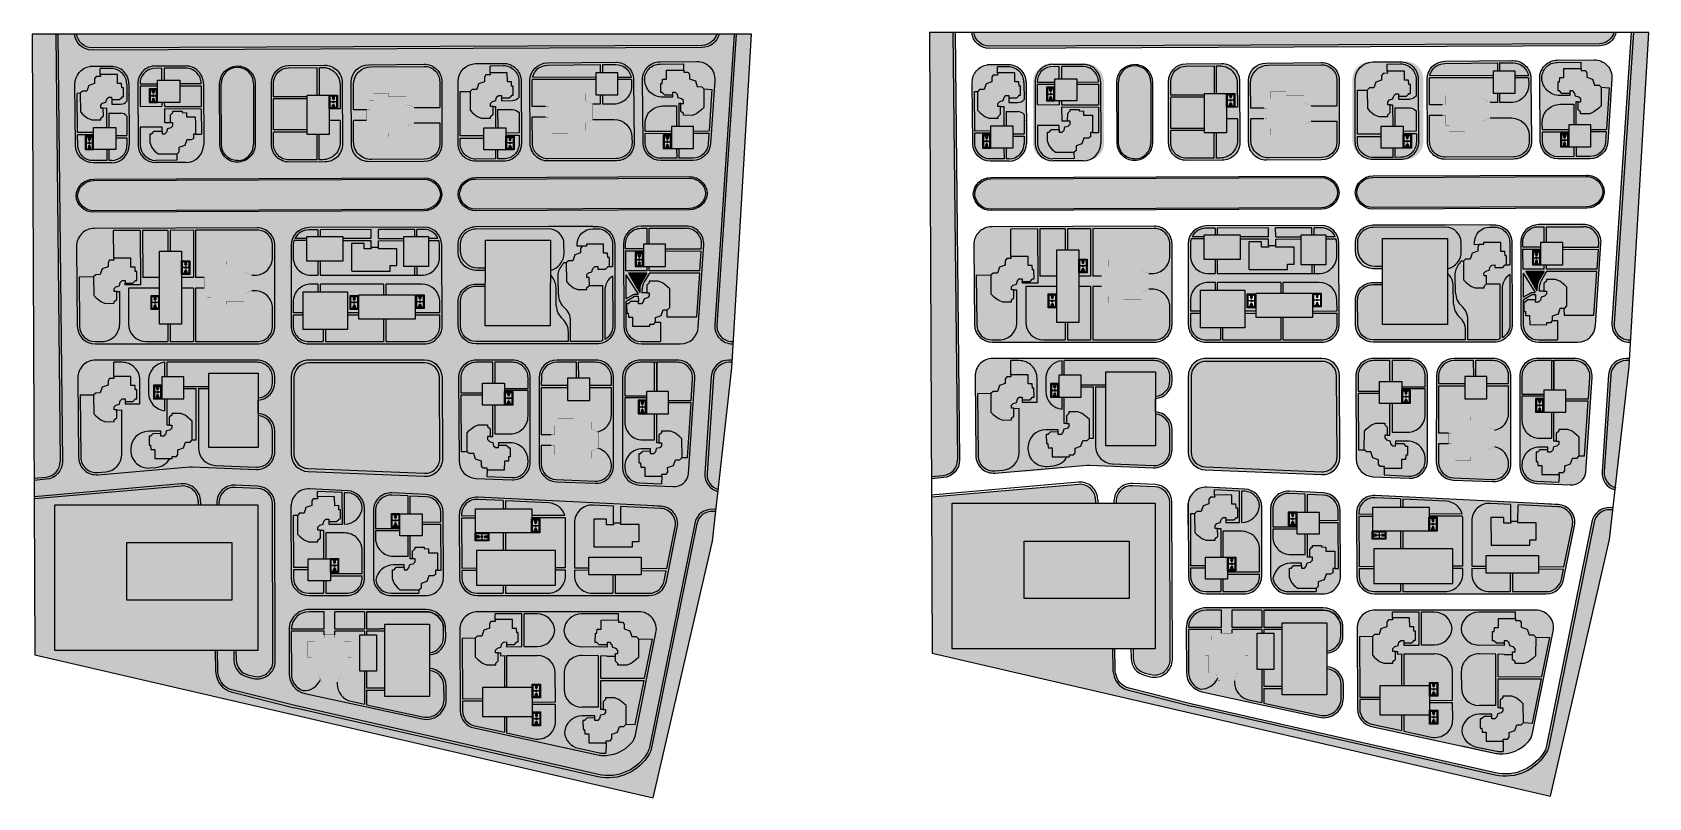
# Model space of a CAD drawing. Header units: inches. Extents: x -634 to 3638, y -6930911 to 5552.
# Drawn here: x 1901 to 2996, y 2041 to 2560 of the extents above; entities that cross this region are included whole.
import ezdxf

# ---------------------------------------------------------------- set-up
doc = ezdxf.new("R2010")
doc.units = ezdxf.units.IN
doc.header["$MEASUREMENT"] = 0
doc.layers.add('ELEV', color=134, linetype='Continuous', lineweight=18)
for name, color, linetype in [('SPORT', 7, 'Continuous'), ('зеленая зона', 100, 'Continuous'), ('муниц.здания', 181, 'Continuous')]:
    doc.layers.add(name, color=color, linetype=linetype)
for name, color, linetype, true_color in [('дет.площадки', 7, 'Continuous', 0xf5eb38), ('дорога', 7, 'Continuous', 0x737373), ('жил.зона', 7, 'Continuous', 0xee6868), ('парковка', 7, 'Continuous', 0x000000)]:
    doc.layers.add(name, color=color, linetype=linetype, true_color=true_color)

# ---------------------------------------------------------------- blocks, each defined once
blk = doc.blocks.new('A$C6FDB6B95')
at = {"layer": 'SPORT'}
for p, q in [((-2148, 1133), (1300, 1133)), ((-2148, -936), (-2148, 1133)), ((-1920, 438), (-1256, 300)), ((-1918, 904), (1070, 904)), ((-1918, -706), (-1918, 904)), ((-1918, -246), (-1918, 444)), ((-1918, -246), (-1918, 444)), ((-1918, 444), (-1255, 306)), ((-1721, 403), (-1720, 408)), ((-1716, 402), (-1721, 403)), ((-1720, 408), (-1715, 407)), ((-1715, 407), (-1716, 402)), ((-1620, 382), (-1619, 387)), ((-1615, 381), (-1620, 382)), ((-1619, 387), (-1613, 386)), ((-1613, 386), (-1615, 381)), ((-1519, 361), (-1518, 366)), ((-1513, 360), (-1519, 361)), ((-1518, 366), (-1512, 365)), ((-1512, 365), (-1513, 360)), ((-1277, 305), (-1276, 299)), ((-1258, -102), (-1258, 300)), ((-1252, 300), (-1252, -102)), ((-427, -706), (-427, 904)), ((-427, -418), (-427, 616)), ((-421, -706), (-421, 904)), ((-421, -418), (-421, 616)), ((1070, 444), (406, 306)), ((1071, 438), (407, 300)), ((409, -102), (409, 300)), ((429, 305), (428, 299)), ((1070, 904), (1070, -706)), ((1070, -246), (1070, 444)), ((1070, -246), (1070, 444)), ((1300, 1133), (1300, -936)), ((1300, -936), (-2148, -936)), ((-1256, -102), (-1920, -240)), ((-1255, -108), (-1918, -246)), ((1070, -706), (-1918, -706)), ((-1277, -107), (-1276, -101)), ((406, -108), (1070, -246)), ((407, -102), (1071, -240)), ((429, -107), (428, -101))]:
    blk.add_line(p, q, dxfattribs=at)
for points in [[(1300, -936), (-2148, -936), (-2148, 1133), (1300, 1133)], [(1076, -711), (-1924, -711), (-1924, 909), (1076, 909)], [(-1781, 202), (-1784, 202), (-1784, -4), (-1781, -4)], [(671, 361), (669, 366), (664, 365), (665, 360)], [(772, 382), (771, 387), (765, 386), (766, 381)], [(873, 403), (872, 408), (866, 407), (868, 402)], [(932, 202), (936, 202), (936, -4), (932, -4)], [(-1721, -205), (-1720, -211), (-1715, -209), (-1716, -204)], [(-1620, -184), (-1619, -190), (-1613, -188), (-1615, -183)], [(-1519, -163), (-1518, -168), (-1512, -167), (-1513, -162)], [(671, -163), (669, -168), (664, -167), (665, -162)], [(772, -184), (771, -190), (765, -188), (766, -183)], [(873, -205), (872, -211), (866, -209), (868, -204)]]:
    blk.add_lwpolyline(points, close=True, dxfattribs=at)
blk.add_lwpolyline([(403, -102, -0.9858149), (403, 300)], format="xyb", close=True, dxfattribs=at)
for centre, radius in [((-1741, 99), 25.9), ((-424, 99), 207), ((-424, 99), 201), ((892, 99), 25.9)]:
    blk.add_circle(centre, radius, dxfattribs=at)
for centre, radius, start, end in [((-1255, 99), 207, 96.21469, 263.78531), ((-1255, 99), 201, 96.21469, 263.78531), ((-1255, 99), 207, 270, 90), ((-1255, 99), 201, 270.81854, 89.18146), ((406, 99), 207, 90, 270), ((406, 99), 201, 276.21469, 83.78531), ((406, 99), 207, 276.21469, 83.78531)]:
    blk.add_arc(centre, radius, start, end, dxfattribs=at)

msp = doc.modelspace()

# ---------------------------------------------------------------- hatches: boundary and pattern name
at = {"layer": 'ELEV', "linetype": 'Continuous'}
h = msp.add_hatch(dxfattribs=at)
h.set_pattern_fill('ANSI31', color=256, scale=0.01044, style=0)
h.set_pattern_definition([(45, (1262.311104, 3366.587935), (-0.02343928418428, 0.02343928418428), [])])
edge = h.paths.add_edge_path()
edge.add_ellipse((1445.78234, 3471.96182), major_axis=(0, 6932302.83262), ratio=0.00000001506, start_angle=89.999976115149, end_angle=270.000023884851)
edge.add_line((1445.67794, 3474.85168), (1445.67794, 3528.48347))
edge.add_line((1445.67794, 3528.48347), (1445.88675, 3528.48347))
edge.add_line((1445.88675, 3528.48347), (1445.88675, 3474.85168))
at = {"layer": 'дорога', "true_color": 0x636466}
h = msp.add_hatch(color=251, dxfattribs=at)
h.dxf.hatch_style = 1
h.paths.add_polyline_path([(2388.16199, 2558.76151), (1900.91547, 2558.76151), (1902.62868, 2138.1204), (2321.55774, 2041.40864), (2361.66137, 2215.12663), (2374.93753, 2332.70619)])
at = {"layer": 'дорога', "true_color": 0x58ba48}
h = msp.add_hatch(color=85, dxfattribs=at)
h.dxf.hatch_style = 1
h.paths.add_polyline_path([(1916.74228, 2558.76151), (1900.91547, 2558.76151), (1902.14095, 2257.87014), (1910.21854, 2258.59166, 0.3915929564), (1919.7837, 2269.16807)])
at = {"layer": 'дорога', "true_color": 0x939598}
h = msp.add_hatch(color=252, dxfattribs=at)
h.dxf.hatch_style = 1
h.paths.add_polyline_path([(1921.28362, 2269.18436), (1918.24236, 2558.76151), (1916.74228, 2558.76151), (1919.7837, 2269.16807, -0.3915929564), (1910.21854, 2258.59166), (1902.14095, 2257.87014), (1902.14709, 2256.36472), (1910.352, 2257.09761, 0.3915791643)])
h = msp.add_hatch(color=252, dxfattribs=at)
h.dxf.hatch_style = 1
h.paths.add_polyline_path([(1930.99269, 2558.76151), (1929.48456, 2558.76151, 0.3872020945), (1941.47682, 2547.92579), (2354.6106, 2549.60843, 0.3445387713), (2366.21915, 2558.76151), (2364.66844, 2558.76151, -0.3347671103), (2354.60449, 2551.10841), (1941.47071, 2549.42578, -0.3832014414)])
at = {"layer": 'дорога', "true_color": 0x58ba48}
h = msp.add_hatch(color=85, dxfattribs=at)
h.dxf.hatch_style = 1
h.paths.add_polyline_path([(2364.66844, 2558.76151), (1930.99269, 2558.76151, 0.3832014414), (1941.47071, 2549.42578), (2354.60449, 2551.10841, 0.3347671103)])
at = {"layer": 'дорога', "true_color": 0x939598}
h = msp.add_hatch(color=252, dxfattribs=at)
h.dxf.hatch_style = 1
h.paths.add_polyline_path([(2376.39866, 2558.76151), (2363.26894, 2361.69336, 0.4338358413), (2375.2424, 2348.89562), (2375.88463, 2348.89562), (2388.16199, 2558.76151)])
at = {"layer": 'дорога', "true_color": 0x58ba48}
h = msp.add_hatch(color=85, dxfattribs=at)
h.dxf.hatch_style = 1
h.paths.add_polyline_path([(2388.16199, 2558.76151), (2377.90198, 2558.76151), (2364.76562, 2361.59364, 0.4338358413), (2375.2424, 2350.39562), (2375.97238, 2350.39562)])
h = msp.add_hatch(color=85, dxfattribs=at)
h.dxf.hatch_style = 1
h.paths.add_polyline_path([(2524.66716, 2559.8732), (2508.84036, 2559.8732), (2510.06584, 2258.98183), (2518.14343, 2259.70335, 0.3915929564), (2527.70859, 2270.27975)])
at = {"layer": 'дорога', "true_color": 0x939598}
h = msp.add_hatch(color=252, dxfattribs=at)
h.dxf.hatch_style = 1
h.paths.add_polyline_path([(2529.2085, 2270.29604), (2526.16725, 2559.8732), (2524.66716, 2559.8732), (2527.70859, 2270.27975, -0.3915929564), (2518.14343, 2259.70335), (2510.06584, 2258.98183), (2510.07197, 2257.47641), (2518.27688, 2258.2093, 0.3915791643)])
h = msp.add_hatch(color=252, dxfattribs=at)
h.dxf.hatch_style = 1
h.paths.add_polyline_path([(2538.91758, 2559.8732), (2537.40944, 2559.8732, 0.3872020945), (2549.40171, 2549.03748), (2962.53548, 2550.72011, 0.3445387713), (2974.14404, 2559.8732), (2972.59332, 2559.8732, -0.3347671103), (2962.52938, 2552.2201), (2549.3956, 2550.53747, -0.3832014414)])
at = {"layer": 'дорога', "true_color": 0x58ba48}
h = msp.add_hatch(color=85, dxfattribs=at)
h.dxf.hatch_style = 1
h.paths.add_polyline_path([(2972.59332, 2559.8732), (2538.91758, 2559.8732, 0.3832014414), (2549.3956, 2550.53747), (2962.52938, 2552.2201, 0.3347671103)])
at = {"layer": 'дорога', "true_color": 0x939598}
h = msp.add_hatch(color=252, dxfattribs=at)
h.dxf.hatch_style = 1
h.paths.add_polyline_path([(2984.32355, 2559.8732), (2971.19383, 2362.80505, 0.4338358413), (2983.16728, 2350.00731), (2983.80951, 2350.00731), (2996.08687, 2559.8732)])
at = {"layer": 'дорога', "true_color": 0x58ba48}
h = msp.add_hatch(color=85, dxfattribs=at)
h.dxf.hatch_style = 1
h.paths.add_polyline_path([(2996.08687, 2559.8732), (2985.82687, 2559.8732), (2972.69051, 2362.70533, 0.4338358413), (2983.16728, 2351.50731), (2983.89727, 2351.50731)])
at = {"layer": 'дорога', "true_color": 0xcd6928, "transparency": 33554610}
h = msp.add_hatch(color=32, dxfattribs=at)
h.dxf.hatch_style = 1
edge = h.paths.add_edge_path()
edge.add_arc((2905.80252, 2484.70601), 10.86225, 259.00552182, 368.3643676)
edge.add_line((2916.54923, 2486.28612), (2916.3433, 2528.75778))
edge.add_arc((2903.29636, 2528.18169), 13.05965, 2.52826613, 106.29248763)
edge.add_line((2899.6326, 2540.7169), (2862.27517, 2540.35044))
edge.add_arc((2858.98435, 2527.86035), 12.91634, 75.23945079, 176.03136597)
edge.add_line((2846.09898, 2528.75429), (2846.09898, 2487.30842))
edge.add_arc((2858.65177, 2486.2413), 12.59807, 175.14095141, 280.86850204)
edge.add_line((2861.02721, 2473.8692), (2903.73093, 2474.04313))
at = {"layer": 'дорога', "true_color": 0x939598}
h = msp.add_hatch(color=252, dxfattribs=at)
h.dxf.hatch_style = 1
edge = h.paths.add_edge_path()
edge.add_arc((2959.23567, 2529.301), 12, 356.18828705, 450.56202715)
edge.add_line((2959.11796, 2541.30042), (2934.11819, 2541.05519))
edge.add_arc((2934.2359, 2529.05576), 12, 90.56202715, 180.56202715)
edge.add_line((2922.23647, 2528.93805), (2922.65717, 2486.05148))
edge.add_arc((2934.65659, 2486.16918), 12, 180.56202715, 270.23335578)
edge.add_line((2934.70547, 2474.16928), (2956.41677, 2474.25771))
edge.add_arc((2956.3679, 2486.25761), 12, 270.23335578, 349.54630249)
edge.add_line((2968.16872, 2484.08032), (2971.20913, 2528.50326))
at = {"layer": 'дорога', "true_color": 0xcd6928, "transparency": 33554610}
h = msp.add_hatch(color=32, dxfattribs=at)
h.dxf.hatch_style = 1
edge = h.paths.add_edge_path()
edge.add_arc((2955.75216, 2486.36055), 12.62137, 286.67215754, 355.90785887)
edge.add_line((2968.34135, 2485.45988), (2971.1116, 2530.42618))
edge.add_arc((2959.14827, 2529.48885), 12, 4.47993781, 90.56202715)
edge.add_line((2959.03056, 2541.48828), (2934.97006, 2541.25226))
edge.add_arc((2934.43446, 2529.26647), 11.99775, 87.44136552, 180.09560969)
edge.add_line((2922.43673, 2529.24645), (2922.43673, 2487.80057))
edge.add_arc((2934.87345, 2486.65731), 12.48915, 174.74776732, 271.23813)
edge.add_line((2935.14331, 2474.17107), (2959.37317, 2474.26975))
at = {"layer": 'дорога', "true_color": 0x939598}
h = msp.add_hatch(color=252, dxfattribs=at)
h.dxf.hatch_style = 1
h.paths.add_polyline_path([(1966.3775, 2524.91305, 0.4146235827), (1954.31193, 2536.86399), (1939.93872, 2536.78534, 0.3726664124), (1929.7766, 2524.80911), (1930.18306, 2483.37358, 0.4125344067), (1942.23136, 2471.49139), (1954.59478, 2471.54174, 0.4142135624), (1966.5458, 2483.59051)])
h.paths.add_polyline_path([(1954.68956, 2511.19255), (1954.67382, 2514.37705), (1954.66533, 2516.09558), (1952.65108, 2516.08563), (1951.39219, 2514.75602), (1950.81529, 2512.55908), (1948.52912, 2511.92875), (1947.27077, 2510.65886), (1947.28453, 2508.64147), (1949.00321, 2508.64996), (1951.21942, 2508.66092), (1951.27307, 2495.48687), (1952.77309, 2495.48687), (1952.73359, 2505.18454), (1960.78743, 2505.18496, -0.2006688051), (1964.96603, 2503.17497), (1965.01959, 2490.0225), (1957.43834, 2489.99163), (1957.43834, 2488.49161), (1965.0257, 2488.52252), (1965.04582, 2483.58441, -0.4142135624), (1954.58867, 2473.04173), (1952.86453, 2473.03471), (1952.83441, 2480.42942), (1951.3344, 2480.42942), (1951.36454, 2473.0286), (1942.22525, 2472.99137, -0.4125344067), (1931.68299, 2483.38829), (1931.61378, 2490.44371), (1942.37282, 2490.54925), (1942.37282, 2492.04933), (1931.59906, 2491.94364), (1931.33779, 2518.57809), (1933.3951, 2518.59827), (1934.85069, 2520.07048), (1937.91188, 2520.08561), (1939.23057, 2523.99643), (1943.12687, 2525.35141), (1943.11616, 2528.41588), (1944.11151, 2529.88366), (1944.57176, 2529.88593), (1946.99857, 2529.89793), (1946.99334, 2531.25383), (1946.97107, 2535.3238), (1954.32014, 2535.36402, -0.4146235827), (1964.87752, 2524.90694), (1964.92497, 2513.25638, -0.2026983792), (1960.72066, 2511.21712)], flags=16)
h.paths.add_polyline_path([(1942.37282, 2489.73976), (1942.37282, 2480.42942), (1936.78662, 2480.42942), (1936.78662, 2489.73976)], flags=0)
h.paths.add_polyline_path([(1941.76765, 2489.13459), (1941.76765, 2481.03459), (1937.39179, 2481.03459), (1937.39179, 2489.13459)], flags=0)
h.paths.add_polyline_path([(1940.49491, 2481.05011), (1940.49556, 2481.04695), (1940.51076, 2481.05011)], flags=0)
h.paths.add_polyline_path([(1941.75213, 2489.11907), (1941.75213, 2485.07683), (1940.13829, 2485.07683, -0.9862062359), (1939.02115, 2485.07683), (1938.18299, 2485.07683), (1937.40731, 2485.07683), (1937.40731, 2485.09235), (1937.40731, 2489.11907), (1940.49491, 2489.11907), (1940.49556, 2489.12223), (1940.51076, 2489.11907)], flags=0)
h.paths.add_polyline_path([(1938.66454, 2489.11907), (1939.02438, 2487.3873, -0.8970173611), (1940.13506, 2487.3873), (1940.11963, 2487.38563, 0.8970173611), (1939.03981, 2487.38563), (1939.02438, 2487.3873), (1939.03534, 2487.33459), (1940.13829, 2487.33459, -1.0069688941), (1939.0211, 2487.32683), (1938.87599, 2488.0252), (1938.86079, 2488.02204), (1938.85764, 2488.03723), (1938.80761, 2488.29627), (1938.80397, 2488.29551), (1938.80081, 2488.3107), (1938.75202, 2488.56999), (1938.74714, 2488.56898), (1938.74399, 2488.58417), (1938.64869, 2489.11907)], flags=0)
h.paths.add_polyline_path([(1940.41546, 2488.58417), (1940.4123, 2488.56898), (1940.39711, 2488.57214), (1940.40026, 2488.58733)], flags=0)
h.paths.add_polyline_path([(1939.85903, 2488.75597), (1939.85903, 2488.74666), (1939.30041, 2488.74666), (1939.30041, 2488.75597)], flags=0)
h.paths.add_polyline_path([(1940.35863, 2488.3107), (1940.35547, 2488.29551), (1940.34028, 2488.29867), (1940.34344, 2488.31386)], flags=0)
h.paths.add_polyline_path([(1939.64955, 2488.63959, -1), (1939.50989, 2488.63959, -1)], flags=0)
h.paths.add_polyline_path([(1940.30181, 2488.03723), (1940.29865, 2488.02204), (1940.28346, 2488.0252), (1940.28661, 2488.04039)], flags=0)
h.paths.add_polyline_path([(1940.12277, 2487.31907, -0.9858148842), (1939.03667, 2487.31907)], flags=0)
h.paths.add_polyline_path([(1939.03667, 2485.09235), (1940.12277, 2485.09235, 0.9858111866)], flags=0)
h.paths.add_polyline_path([(1940.13829, 2482.83459), (1939.03534, 2482.83459), (1939.02438, 2482.78188), (1939.03981, 2482.78356, 0.8970173611), (1940.11963, 2482.78356), (1940.13506, 2482.78188, -0.8970173611), (1939.02438, 2482.78188), (1938.66454, 2481.05011), (1938.64869, 2481.05011), (1938.75918, 2481.58185), (1938.74399, 2481.58501), (1938.74714, 2481.6002), (1938.80396, 2481.85782), (1938.80081, 2481.85848), (1938.80397, 2481.87367), (1938.86167, 2482.13111), (1938.85764, 2482.13195), (1938.86079, 2482.14714), (1939.0211, 2482.84235, -1.0069688941)], flags=0)
h.paths.add_polyline_path([(1940.12277, 2482.85011), (1939.03667, 2482.85011, -0.9858148842)], flags=0)
h.paths.add_polyline_path([(1940.29865, 2482.14714), (1940.30181, 2482.13195), (1940.28661, 2482.12879), (1940.28346, 2482.14398)], flags=0)
h.paths.add_polyline_path([(1940.35547, 2481.87367), (1940.35863, 2481.85848), (1940.34344, 2481.85532), (1940.34028, 2481.87051)], flags=0)
h.paths.add_polyline_path([(1940.4123, 2481.6002), (1940.41546, 2481.58501), (1940.40026, 2481.58185), (1940.39711, 2481.59705)], flags=0)
h.paths.add_polyline_path([(1939.64955, 2481.52959, -1), (1939.50989, 2481.52959, -1)], flags=0)
h.paths.add_polyline_path([(1939.85903, 2481.42252), (1939.85903, 2481.41321), (1939.30041, 2481.41321), (1939.30041, 2481.42252)], flags=0)
at = {"layer": 'дорога', "true_color": 0xcd6928}
h = msp.add_hatch(color=32, dxfattribs=at)
h.dxf.hatch_style = 1
h.paths.add_polyline_path([(1962.59516, 2522.28033), (1961.59793, 2522.27588), (1961.40531, 2525.16965), (1958.69158, 2525.16177), (1958.66226, 2531.25383), (1954.59061, 2531.28829), (1946.99334, 2531.25383), (1946.99857, 2529.89793), (1944.57176, 2529.88593), (1944.11151, 2529.88366), (1943.11616, 2528.41588), (1943.12687, 2525.35141), (1939.23057, 2523.99643), (1937.91188, 2520.08561), (1934.85069, 2520.07048), (1933.3951, 2518.59827), (1933.45752, 2505.96536), (1934.92758, 2504.50976), (1938.27235, 2501.81166), (1941.1728, 2500.65088), (1947.32386, 2500.68127), (1947.31805, 2501.85721), (1949.0295, 2503.32868), (1949.00321, 2508.64996), (1947.28453, 2508.64147), (1947.27077, 2510.65886), (1948.52912, 2511.92875), (1950.81529, 2512.55908), (1951.39219, 2514.75602), (1952.65108, 2516.08563), (1954.66533, 2516.09558), (1954.67382, 2514.37705), (1959.99525, 2514.40335), (1961.45086, 2515.87325), (1961.44959, 2516.1291), (1962.62553, 2516.13469)])
at = {"layer": 'дорога', "true_color": 0x58ba48}
h = msp.add_hatch(color=85, dxfattribs=at)
h.dxf.hatch_style = 1
h.paths.add_polyline_path([(1964.87752, 2524.90694, 0.4146235827), (1954.32014, 2535.36402), (1946.97107, 2535.3238), (1946.99334, 2531.25383), (1954.59061, 2531.28829), (1958.66226, 2531.25383), (1958.69158, 2525.16177), (1961.40531, 2525.16965), (1961.59793, 2522.27588), (1962.59516, 2522.28033), (1962.62553, 2516.13469), (1961.44959, 2516.1291), (1961.45086, 2515.87325), (1959.99525, 2514.40335), (1954.67382, 2514.37705), (1954.68956, 2511.19255), (1960.72066, 2511.21712, 0.2026983792), (1964.92497, 2513.25638)])
at = {"layer": 'дорога', "true_color": 0x939598}
h = msp.add_hatch(color=252, dxfattribs=at)
h.dxf.hatch_style = 1
h.paths.add_polyline_path([(2017.01632, 2483.79607), (2016.84773, 2525.18925, 0.4146235827), (2004.78216, 2537.1402), (1984.37673, 2537.1402, 0.4154069694), (1972.37683, 2525.09132), (1972.54541, 2483.69843, 0.4130211615), (1984.54531, 2471.7473), (2005.06529, 2471.7473, 0.4142135624)])
h.paths.add_polyline_path([(2004.15646, 2483.19904), (2000.24949, 2481.86899), (2000.24325, 2478.80777), (1998.77527, 2477.34791), (1998.79208, 2473.22176), (1984.54565, 2473.16374, -0.4074255937), (1974.0454, 2483.70453), (1973.997, 2495.58895), (1988.78168, 2495.64916), (1988.78168, 2492.92706), (1988.77818, 2491.20836), (1990.7956, 2491.20047), (1992.06183, 2492.4625), (1992.68552, 2494.75049), (1994.88077, 2495.33377), (1996.20671, 2496.59652), (1996.21081, 2498.61079), (1994.49227, 2498.61429), (1990.69539, 2498.61429), (1990.59314, 2508.24205), (2015.41735, 2508.09134), (2015.48697, 2490.99954), (2011.39129, 2490.98286), (2010.03537, 2490.98415), (2010.03043, 2488.55731), (2010.02949, 2488.09705), (2008.5646, 2487.09745), (2005.50012, 2487.09926)], flags=16)
h.paths.add_polyline_path([(1990.59337, 2509.74208), (1990.5791, 2512.34952), (1988.62352, 2512.34952), (1988.63629, 2509.75396), (1973.93894, 2509.84319), (1973.88295, 2523.59133), (1985.74419, 2523.61759), (1985.74419, 2525.1176), (1973.87684, 2525.09132), (1973.87681, 2525.09743, -0.3716456054), (1982.7914, 2535.51983), (1988.50932, 2535.55112), (1988.54941, 2527.40697), (1990.4967, 2527.40697), (1990.45207, 2535.56175), (2004.79037, 2535.64022, -0.4146235827), (2015.34774, 2525.18314), (2000.8097, 2525.15095), (2000.8097, 2523.65095), (2015.35385, 2523.68315), (2015.41124, 2509.59141)], flags=16)
h.paths.add_polyline_path([(1985.74419, 2512.34952), (1980.15798, 2512.34952), (1980.15798, 2521.65986), (1985.74419, 2521.65986)], flags=0)
h.paths.add_polyline_path([(1985.13901, 2512.95469), (1980.76315, 2512.95469), (1980.76315, 2521.05469), (1985.13901, 2521.05469)], flags=0)
h.paths.add_polyline_path([(1983.86627, 2512.97021), (1983.86692, 2512.96705), (1983.88212, 2512.97021)], flags=0)
h.paths.add_polyline_path([(1985.1235, 2516.99693), (1983.50965, 2516.99693, -0.9862062359), (1982.39252, 2516.99693), (1981.55435, 2516.99693), (1980.77867, 2516.99693), (1980.77867, 2517.01245), (1980.77867, 2521.03917), (1983.86627, 2521.03917), (1983.86692, 2521.04233), (1983.88212, 2521.03917), (1985.1235, 2521.03917)], flags=0)
h.paths.add_polyline_path([(1983.50642, 2514.70198), (1983.49099, 2514.70366, -0.8970173611), (1982.41117, 2514.70366), (1982.39575, 2514.70198, 0.8970173611)], flags=0)
h.paths.add_polyline_path([(1982.02005, 2512.97021), (1982.13054, 2513.50195), (1982.11535, 2513.50511), (1982.11851, 2513.5203), (1982.17532, 2513.77793), (1982.17217, 2513.77858), (1982.17533, 2513.79377), (1982.23304, 2514.05121), (1982.229, 2514.05205), (1982.23216, 2514.06724), (1982.39246, 2514.76245, -1.0069688941), (1983.50965, 2514.75469), (1982.4067, 2514.75469), (1982.0359, 2512.97021)], flags=0)
h.paths.add_polyline_path([(1983.78682, 2513.50511), (1983.77162, 2513.50195), (1983.76847, 2513.51715), (1983.78366, 2513.5203)], flags=0)
h.paths.add_polyline_path([(1983.23039, 2513.33331), (1982.67177, 2513.33331), (1982.67177, 2513.34262), (1982.95108, 2513.37986, -0.4142135624), (1982.88126, 2513.44969, -1), (1983.02091, 2513.44969, -0.4142135624), (1982.95108, 2513.37986), (1983.17453, 2513.34262), (1983.23039, 2513.34262)], flags=0)
h.paths.add_polyline_path([(1983.72999, 2513.77858), (1983.7148, 2513.77542), (1983.71164, 2513.79062), (1983.72684, 2513.79377)], flags=0)
h.paths.add_polyline_path([(1983.67317, 2514.05205), (1983.65797, 2514.04889), (1983.65482, 2514.06408), (1983.67001, 2514.06724)], flags=0)
h.paths.add_polyline_path([(1983.49413, 2514.77021), (1982.40803, 2514.77021, -0.9858148842)], flags=0)
h.paths.add_polyline_path([(1982.40803, 2517.01245), (1983.49413, 2517.01245, 0.9858111866)], flags=0)
h.paths.add_polyline_path([(1983.50965, 2519.23917), (1983.49413, 2519.23917, -0.9943313102), (1982.40798, 2519.24852), (1982.39575, 2519.30741, 1.0484431413)], flags=0)
h.paths.add_polyline_path([(1982.39085, 2519.25469), (1982.39246, 2519.24693, -0.9930793353), (1983.50965, 2519.25469)], flags=0)
h.paths.add_polyline_path([(1983.67001, 2519.94214), (1983.65482, 2519.9453), (1983.65797, 2519.96049), (1983.67317, 2519.95734)], flags=0)
h.paths.add_polyline_path([(1983.72684, 2520.21561), (1983.71164, 2520.21877), (1983.7148, 2520.23396), (1983.72999, 2520.2308)], flags=0)
h.paths.add_polyline_path([(1983.78366, 2520.48908), (1983.76847, 2520.49224), (1983.77162, 2520.50743), (1983.78682, 2520.50427)], flags=0)
h.paths.add_polyline_path([(1982.24735, 2519.9453), (1982.23216, 2519.94214), (1982.229, 2519.95734), (1982.24419, 2519.96049)], flags=0)
h.paths.add_polyline_path([(1982.88126, 2520.55969, -0.4142135624), (1982.95108, 2520.62952), (1982.72763, 2520.66676), (1982.67177, 2520.66676), (1982.67177, 2520.67607), (1983.23039, 2520.67607), (1983.23039, 2520.66676), (1982.95108, 2520.62952, -0.4142135624), (1983.02091, 2520.55969, -1)], flags=0)
h.paths.add_polyline_path([(1982.19052, 2520.21877), (1982.17533, 2520.21561), (1982.17217, 2520.2308), (1982.18737, 2520.23396)], flags=0)
h.paths.add_polyline_path([(1982.1337, 2520.49224), (1982.11851, 2520.48908), (1982.11535, 2520.50427), (1982.13054, 2520.50743)], flags=0)
at = {"layer": 'дорога', "true_color": 0x58ba48}
h = msp.add_hatch(color=85, dxfattribs=at)
h.dxf.hatch_style = 1
h.paths.add_polyline_path([(1988.50932, 2535.55112), (1982.7914, 2535.51983, 0.3718111642), (1973.87684, 2525.09132), (1985.74419, 2525.1176), (1985.74419, 2527.40697), (1988.54941, 2527.40697)])
h = msp.add_hatch(color=85, dxfattribs=at)
h.dxf.hatch_style = 1
h.paths.add_polyline_path([(2004.79037, 2535.64022), (1990.45207, 2535.56175), (1990.4967, 2527.40697), (2000.8097, 2527.40697), (2000.8097, 2525.15095), (2015.34774, 2525.18314, 0.4146235827)])
at = {"layer": 'дорога', "true_color": 0x939598}
h = msp.add_hatch(color=252, dxfattribs=at)
h.dxf.hatch_style = 1
h.paths.add_polyline_path([(2051.87457, 2525.14837, 0.4178804854), (2039.73043, 2537.13343, 0.4125344067), (2027.84824, 2525.08513), (2028.01622, 2483.84087, 0.3722971135), (2038.32821, 2472.00905), (2039.87457, 2472.00905, 0.4142135624), (2051.87457, 2484.00905)])
at = {"layer": 'дорога', "true_color": 0x58ba48}
h = msp.add_hatch(color=85, dxfattribs=at)
h.dxf.hatch_style = 1
h.paths.add_polyline_path([(2050.87457, 2525.1402, 0.4142135624), (2039.87457, 2536.1402, 0.4162779862), (2028.84823, 2525.08921), (2029.01622, 2483.84495, 0.3705086905), (2038.40043, 2473.00905), (2039.87457, 2473.00905, 0.4142135624), (2050.87457, 2484.00905)])
at = {"layer": 'дорога', "true_color": 0x939598}
h = msp.add_hatch(color=252, dxfattribs=at)
h.dxf.hatch_style = 1
h.paths.add_polyline_path([(2110.93496, 2525.7625, 0.4158947141), (2098.81735, 2537.71304), (2074.75686, 2537.47702, 0.4113434168), (2062.87457, 2525.4776), (2062.87457, 2484.03172, 0.4154069694), (2074.92344, 2472.03182), (2099.1533, 2472.13051, 0.4142135624), (2111.10433, 2484.17928)])
h.paths.add_polyline_path([(2102.15157, 2508.09433), (2102.15157, 2500.20543), (2109.539, 2500.21595), (2109.59823, 2485.67316, -0.4142135624), (2097.6472, 2473.62438), (2095.33487, 2473.61497), (2095.35654, 2490.73109), (2093.85654, 2490.73109), (2093.83486, 2473.60886), (2074.91733, 2473.53181, -0.4154069694), (2064.37457, 2484.03172), (2064.37457, 2492.25663), (2087.15157, 2492.25663), (2087.15157, 2493.75663), (2064.37457, 2493.75663), (2064.37457, 2514.80882), (2087.15157, 2514.80882), (2087.15157, 2516.30882), (2064.37457, 2516.30882), (2064.37457, 2525.4776, -0.4113434168), (2074.77157, 2535.97709), (2093.91406, 2536.16487), (2093.89027, 2517.37288), (2095.39027, 2517.37288), (2095.41408, 2536.17959), (2097.32351, 2536.19832, -0.4158947141), (2109.44112, 2524.24777), (2109.50669, 2508.14947), (2107.73778, 2508.13621), (2107.73778, 2508.09433)], flags=16)
h.paths.add_polyline_path([(2102.15157, 2508.09433), (2102.15157, 2517.40467), (2107.73778, 2517.40467), (2107.73778, 2508.09433)], flags=0)
h.paths.add_polyline_path([(2102.75674, 2508.6995), (2102.75674, 2516.7995), (2107.13261, 2516.7995), (2107.13261, 2508.6995)], flags=0)
h.paths.add_polyline_path([(2104.02949, 2516.78398), (2104.02883, 2516.78714), (2104.01364, 2516.78398)], flags=0)
h.paths.add_polyline_path([(2104.02949, 2508.71502), (2104.02883, 2508.71186), (2104.01364, 2508.71502), (2102.77226, 2508.71502), (2102.77226, 2512.75726), (2104.38611, 2512.75726, -0.9862044378), (2105.50324, 2512.75726), (2106.34141, 2512.75726), (2107.11709, 2512.75726), (2107.11709, 2512.74174), (2107.11709, 2508.71502)], flags=0)
h.paths.add_polyline_path([(2105.50001, 2510.44679, -0.8970173611), (2104.38934, 2510.44679), (2104.40476, 2510.44847, 0.8970173611), (2105.48459, 2510.44847), (2105.50001, 2510.44679), (2105.48906, 2510.4995), (2104.38611, 2510.4995, -1.0069688941), (2105.5033, 2510.50726), (2105.64841, 2509.80889), (2105.6636, 2509.81205), (2105.66676, 2509.79686), (2105.71679, 2509.53783), (2105.72043, 2509.53858), (2105.72358, 2509.52339), (2105.77238, 2509.2641), (2105.77725, 2509.26511), (2105.78041, 2509.24992), (2105.87571, 2508.71502), (2105.85986, 2508.71502)], flags=0)
h.paths.add_polyline_path([(2105.22398, 2509.07812), (2104.66536, 2509.07812), (2104.66536, 2509.08743), (2105.22398, 2509.08743)], flags=0)
h.paths.add_polyline_path([(2104.87485, 2509.1945, -1), (2105.0145, 2509.1945, -1)], flags=0)
h.paths.add_polyline_path([(2104.12413, 2509.24676), (2104.10894, 2509.24992), (2104.1121, 2509.26511), (2104.12729, 2509.26196)], flags=0)
h.paths.add_polyline_path([(2104.18096, 2509.52023), (2104.16577, 2509.52339), (2104.16892, 2509.53858), (2104.18411, 2509.53543)], flags=0)
h.paths.add_polyline_path([(2104.23778, 2509.7937), (2104.22259, 2509.79686), (2104.22575, 2509.81205), (2104.24094, 2509.80889)], flags=0)
h.paths.add_polyline_path([(2105.48772, 2510.51502), (2104.40163, 2510.51502, -0.9858148842)], flags=0)
h.paths.add_polyline_path([(2105.48772, 2512.74174), (2104.40163, 2512.74174, 0.9858148842)], flags=0)
h.paths.add_polyline_path([(2104.38611, 2514.9995), (2105.48906, 2514.9995), (2105.50001, 2515.05222), (2105.48459, 2515.05054, 0.8970173611), (2104.40476, 2515.05054), (2104.38934, 2515.05222, -0.8970173611), (2105.50001, 2515.05222), (2105.85986, 2516.78398), (2105.87571, 2516.78398), (2105.76522, 2516.25224), (2105.78041, 2516.24908), (2105.77725, 2516.23389), (2105.72043, 2515.97627), (2105.72358, 2515.97561), (2105.72043, 2515.96042), (2105.66272, 2515.70298), (2105.66676, 2515.70215), (2105.6636, 2515.68695), (2105.5033, 2514.99174, -1.0069688941)], flags=0)
h.paths.add_polyline_path([(2104.40163, 2514.98398), (2105.48772, 2514.98398, -0.9858148842)], flags=0)
h.paths.add_polyline_path([(2104.22575, 2515.68695), (2104.22259, 2515.70215), (2104.23778, 2515.7053), (2104.24094, 2515.69011)], flags=0)
h.paths.add_polyline_path([(2104.16892, 2515.96042), (2104.16577, 2515.97561), (2104.18096, 2515.97877), (2104.18411, 2515.96358)], flags=0)
h.paths.add_polyline_path([(2104.87485, 2516.3045, -1), (2105.0145, 2516.3045, -1)], flags=0)
h.paths.add_polyline_path([(2104.1121, 2516.23389), (2104.10894, 2516.24908), (2104.12413, 2516.25224), (2104.12729, 2516.23705)], flags=0)
h.paths.add_polyline_path([(2105.22398, 2516.41157), (2104.66536, 2516.41157), (2104.66536, 2516.42088), (2105.22398, 2516.42088)], flags=0)
at = {"layer": 'дорога', "true_color": 0x58ba48}
h = msp.add_hatch(color=85, dxfattribs=at)
h.dxf.hatch_style = 1
h.paths.add_polyline_path([(2093.91406, 2536.16487), (2074.77157, 2535.97709, 0.4113434168), (2064.37457, 2525.4776), (2064.37457, 2516.30882), (2087.15157, 2516.30882), (2087.15157, 2517.37288), (2093.89027, 2517.37288)])
h = msp.add_hatch(color=85, dxfattribs=at)
h.dxf.hatch_style = 1
h.paths.add_polyline_path([(2097.32351, 2536.19832), (2095.41408, 2536.17959), (2095.39027, 2517.37288), (2102.15157, 2517.37288), (2102.15157, 2508.09433), (2109.50669, 2508.14947), (2109.44112, 2524.24777, 0.4158947141)])
h.paths.add_polyline_path([(2107.13261, 2516.7995), (2107.13261, 2508.6995), (2102.75674, 2508.6995), (2102.75674, 2516.7995)], flags=16)
h.paths.add_polyline_path([(2104.02949, 2516.78398), (2104.02883, 2516.78714), (2104.01364, 2516.78398)], flags=0)
h.paths.add_polyline_path([(2102.77226, 2512.75726), (2104.38611, 2512.75726, -0.9862044378), (2105.50324, 2512.75726), (2106.34141, 2512.75726), (2107.11709, 2512.75726), (2107.11709, 2512.74174), (2107.11709, 2508.71502), (2104.02949, 2508.71502), (2104.02883, 2508.71186), (2104.01364, 2508.71502), (2102.77226, 2508.71502)], flags=0)
h.paths.add_polyline_path([(2104.38934, 2515.05222), (2104.40476, 2515.05054, -0.8970173611), (2105.48459, 2515.05054), (2105.50001, 2515.05222, 0.8970173611)], flags=0)
h.paths.add_polyline_path([(2105.87571, 2516.78398), (2105.76522, 2516.25224), (2105.78041, 2516.24908), (2105.77725, 2516.23389), (2105.72043, 2515.97627), (2105.72358, 2515.97561), (2105.72043, 2515.96042), (2105.66272, 2515.70298), (2105.66676, 2515.70215), (2105.6636, 2515.68695), (2105.5033, 2514.99174, -1.0069688941), (2104.38611, 2514.9995), (2105.48906, 2514.9995), (2105.85986, 2516.78398)], flags=0)
h.paths.add_polyline_path([(2104.66536, 2516.42088), (2105.22398, 2516.42088), (2105.22398, 2516.41157), (2104.94467, 2516.37433, -0.4142135624), (2105.0145, 2516.3045, -1), (2104.87485, 2516.3045, -0.4142135624), (2104.94467, 2516.37433), (2104.72123, 2516.41157), (2104.66536, 2516.41157)], flags=0)
h.paths.add_polyline_path([(2104.12413, 2516.25224), (2104.12729, 2516.23705), (2104.1121, 2516.23389), (2104.10894, 2516.24908)], flags=0)
h.paths.add_polyline_path([(2104.18096, 2515.97877), (2104.18411, 2515.96358), (2104.16892, 2515.96042), (2104.16577, 2515.97561)], flags=0)
h.paths.add_polyline_path([(2104.23778, 2515.7053), (2104.24094, 2515.69011), (2104.22575, 2515.68695), (2104.22259, 2515.70215)], flags=0)
h.paths.add_polyline_path([(2104.40163, 2514.98398), (2105.48772, 2514.98398, -0.9858148842)], flags=0)
h.paths.add_polyline_path([(2105.48772, 2512.74174), (2104.40163, 2512.74174, 0.9858148842)], flags=0)
h.paths.add_polyline_path([(2104.38611, 2510.51502), (2104.40163, 2510.51502, -0.9943313102), (2105.48778, 2510.50568), (2105.50001, 2510.44679, 1.0484431413)], flags=0)
h.paths.add_polyline_path([(2105.50491, 2510.4995), (2105.5033, 2510.50726, -0.9930793353), (2104.38611, 2510.4995)], flags=0)
h.paths.add_polyline_path([(2104.22575, 2509.81205), (2104.24094, 2509.80889), (2104.23778, 2509.7937), (2104.22259, 2509.79686)], flags=0)
h.paths.add_polyline_path([(2105.6636, 2509.81205), (2105.66676, 2509.79686), (2105.65157, 2509.7937), (2105.64841, 2509.80889)], flags=0)
h.paths.add_polyline_path([(2104.16892, 2509.53858), (2104.18411, 2509.53543), (2104.18096, 2509.52023), (2104.16577, 2509.52339)], flags=0)
h.paths.add_polyline_path([(2105.72043, 2509.53858), (2105.72358, 2509.52339), (2105.70839, 2509.52023), (2105.70523, 2509.53543)], flags=0)
h.paths.add_polyline_path([(2104.1121, 2509.26511), (2104.12729, 2509.26196), (2104.12413, 2509.24676), (2104.10894, 2509.24992)], flags=0)
h.paths.add_polyline_path([(2105.0145, 2509.1945, -0.4142135624), (2104.94467, 2509.12467), (2105.16812, 2509.08743), (2105.22398, 2509.08743), (2105.22398, 2509.07812), (2104.66536, 2509.07812), (2104.66536, 2509.08743), (2104.94467, 2509.12467, -0.4142135624), (2104.87485, 2509.1945, -1)], flags=0)
h.paths.add_polyline_path([(2105.77725, 2509.26511), (2105.78041, 2509.24992), (2105.76522, 2509.24676), (2105.76206, 2509.26196)], flags=0)
at = {"layer": 'дорога', "true_color": 0x939598}
h = msp.add_hatch(color=252, dxfattribs=at)
h.dxf.hatch_style = 1
h.paths.add_polyline_path([(2178.42197, 2526.37564, 0.4170895448), (2166.30426, 2538.37506), (2128.8164, 2538.00732, 0.4125344067), (2116.93421, 2525.95902), (2117.10428, 2484.20372, 0.4142135624), (2129.15305, 2472.25269), (2166.47084, 2472.40468, 0.4130211615), (2178.42197, 2484.40458)])
h.paths.add_polyline_path([(2176.92197, 2498.57322), (2176.92197, 2484.40458, -0.4130211615), (2166.46473, 2473.90467), (2130.64693, 2473.75879, -0.4142135624), (2118.59815, 2485.70981), (2118.53902, 2500.22877), (2127.35638, 2500.24134), (2127.35638, 2507.44293), (2118.50979, 2507.4069), (2118.44028, 2524.47373, -0.4125344067), (2130.32247, 2536.52202), (2166.31897, 2536.87513, -0.4170895448), (2176.92197, 2526.37564), (2176.92197, 2509.09862), (2159.55308, 2509.09862), (2159.55308, 2498.57322)], flags=16)
at = {"layer": 'дорога', "true_color": 0x58ba48}
h = msp.add_hatch(color=85, dxfattribs=at)
h.dxf.hatch_style = 1
h.paths.add_polyline_path([(2166.31897, 2536.87513), (2130.32247, 2536.52202, 0.4125344067), (2118.44028, 2524.47373), (2118.50979, 2507.4069), (2127.35638, 2507.44293), (2129.55795, 2507.44293), (2129.55795, 2513.93833), (2131.9246, 2513.93833), (2131.9246, 2518.48067), (2142.50119, 2518.48067), (2142.50119, 2516.20684), (2154.35207, 2516.20684), (2154.35207, 2511.39111), (2159.55308, 2509.09862), (2176.92197, 2509.09862), (2176.92197, 2526.37564, 0.4170895448)])
at = {"layer": 'дорога', "true_color": 0x939598}
h = msp.add_hatch(color=252, dxfattribs=at)
h.dxf.hatch_style = 1
edge = h.paths.add_edge_path()
edge.add_line((2221.03073, 2538.86539), (2200.01524, 2538.64399))
edge.add_arc((2201.34815, 2526.71825), 12, 96.37733153, 180)
edge.add_line((2189.34815, 2526.71825), (2189.34815, 2484.54683))
edge.add_arc((2201.34815, 2484.54683), 12, 180, 270.23335578)
edge.add_line((2201.39702, 2472.54693), (2220.31362, 2472.62397))
edge.add_arc((2220.26475, 2484.62387), 12, 270.23335578, 360.23335578)
edge.add_line((2232.26465, 2484.67275), (2232.09246, 2526.95099))
edge.add_arc((2220.09256, 2526.90212), 12, 0.23335578, 85.51596773)
at = {"layer": 'дорога', "true_color": 0xcd6928}
h = msp.add_hatch(color=32, dxfattribs=at)
h.dxf.hatch_style = 1
h.paths.add_polyline_path([(2226.68556, 2523.41033), (2225.68833, 2523.40588), (2225.49571, 2526.29965), (2222.78198, 2526.29177), (2222.75266, 2532.38383), (2218.68101, 2532.41829), (2211.08374, 2532.38383), (2211.08897, 2531.02792), (2208.66216, 2531.01593), (2208.2019, 2531.01366), (2207.20656, 2529.54588), (2207.21727, 2526.48141), (2203.32097, 2525.12643), (2202.00228, 2521.21561), (2198.94109, 2521.20048), (2197.4855, 2519.72827), (2197.54792, 2507.09536), (2199.01798, 2505.63976), (2202.36275, 2502.94165), (2205.2632, 2501.78088), (2211.41426, 2501.81127), (2211.40845, 2502.98721), (2213.1199, 2504.45868), (2213.0936, 2509.77996), (2211.37493, 2509.77147), (2211.36117, 2511.78886), (2212.61952, 2513.05875), (2214.90569, 2513.68908), (2215.48259, 2515.88602), (2216.74148, 2517.21563), (2218.75573, 2517.22558), (2218.76422, 2515.50705), (2224.08565, 2515.53334), (2225.54125, 2517.00325), (2225.53999, 2517.2591), (2226.71593, 2517.26469)])
at = {"layer": 'дорога', "true_color": 0x58ba48}
h = msp.add_hatch(color=85, dxfattribs=at)
h.dxf.hatch_style = 1
h.paths.add_polyline_path([(2230.59247, 2526.94489, 0.4158947141), (2219.98956, 2537.40162), (2211.08374, 2537.31425), (2211.08374, 2532.38383), (2218.68101, 2532.41829), (2222.75266, 2532.38383), (2222.78198, 2526.29177), (2225.49571, 2526.29965), (2225.68833, 2523.40588), (2226.68556, 2523.41033), (2226.71593, 2517.26469), (2225.53999, 2517.2591), (2225.54125, 2517.00325), (2224.08565, 2515.53334), (2218.76422, 2515.50705), (2218.76422, 2513.59388), (2226.43421, 2513.62162, 0.2026946432), (2230.63843, 2515.66088)])
at = {"layer": 'дорога', "true_color": 0x939598}
h = msp.add_hatch(color=252, dxfattribs=at)
h.dxf.hatch_style = 1
edge = h.paths.add_edge_path()
edge.add_arc((2296.31245, 2527.6498), 12, 8.31672388, 90.56202715)
edge.add_line((2296.19474, 2539.64923), (2249.9739, 2539.19582))
edge.add_arc((2250.09161, 2527.1964), 12, 90.56202715, 174.20537632)
edge.add_line((2238.15292, 2528.40795), (2238.2646, 2484.69718))
edge.add_arc((2250.2645, 2484.74606), 12, 180.23335578, 270.23335578)
edge.add_line((2250.31337, 2472.74616), (2296.78034, 2472.93541))
edge.add_arc((2296.73146, 2484.93531), 12, 270.23335578, 360.56202715)
edge.add_line((2308.73088, 2485.05302), (2308.18626, 2529.38554))
at = {"layer": 'дорога', "true_color": 0x58ba48}
h = msp.add_hatch(color=85, dxfattribs=at)
h.dxf.hatch_style = 1
h.paths.add_polyline_path([(2285.69137, 2538.04612), (2249.98861, 2537.69589, 0.3481225604), (2239.84694, 2529.49787), (2282.72957, 2529.42739), (2282.72957, 2532.47906), (2285.69137, 2532.47906)])
at = {"layer": 'дорога', "true_color": 0xf4ee51}
h = msp.add_hatch(color=41, dxfattribs=at)
h.dxf.hatch_style = 1
h.paths.add_polyline_path([(2297.72957, 2532.47906), (2282.72957, 2532.47906), (2282.72957, 2517.47906), (2297.72957, 2517.47906)])
at = {"layer": 'дорога', "true_color": 0x58ba48}
h = msp.add_hatch(color=85, dxfattribs=at)
h.dxf.hatch_style = 1
h.paths.add_polyline_path([(2296.20946, 2538.1493), (2287.19137, 2538.06083), (2287.19137, 2532.47906), (2297.72957, 2532.47906), (2297.72957, 2529.40273), (2306.66757, 2529.38804, 0.3690833389)])
at = {"layer": 'дорога', "true_color": 0x939598}
h = msp.add_hatch(color=252, dxfattribs=at)
h.dxf.hatch_style = 1
edge = h.paths.add_edge_path()
edge.add_arc((2351.31079, 2528.18931), 12, 356.18828705, 450.56202715)
edge.add_line((2351.19308, 2540.18873), (2326.1933, 2539.9435))
edge.add_arc((2326.31101, 2527.94408), 12, 90.56202715, 180.56202715)
edge.add_line((2314.31159, 2527.82637), (2314.73228, 2484.93979))
edge.add_arc((2326.73171, 2485.0575), 12, 180.56202715, 270.23335578)
edge.add_line((2326.78058, 2473.0576), (2348.49188, 2473.14602))
edge.add_arc((2348.44301, 2485.14592), 12, 270.23335578, 349.54630249)
edge.add_line((2360.24383, 2482.96863), (2363.28424, 2527.39158))
at = {"layer": 'дорога', "true_color": 0x58ba48}
h = msp.add_hatch(color=85, dxfattribs=at)
h.dxf.hatch_style = 1
h.paths.add_polyline_path([(2327.96926, 2528.18977), (2330.68299, 2528.18189), (2330.71231, 2534.27395), (2334.78396, 2534.30841), (2342.38123, 2534.27395), (2342.33877, 2538.60181), (2326.20801, 2538.44357, 0.4131960018), (2315.81122, 2527.87757, 0.4132616996), (2327.92791, 2516.03487), (2334.70075, 2516.1013), (2334.70075, 2517.39717), (2329.37932, 2517.42347), (2327.92372, 2518.89338), (2327.92498, 2519.14923), (2326.74904, 2519.15482), (2326.77941, 2525.30046), (2327.77664, 2525.296)])
at = {"layer": 'дорога', "true_color": 0xcd6928}
h = msp.add_hatch(color=32, dxfattribs=at)
h.dxf.hatch_style = 1
h.paths.add_polyline_path([(2354.52388, 2523.09061), (2351.46269, 2523.10573), (2350.144, 2527.01655), (2346.2477, 2528.37153), (2346.25841, 2531.436), (2345.26307, 2532.90378), (2344.80281, 2532.90606), (2342.376, 2532.91805), (2342.38123, 2534.27395), (2334.78396, 2534.30841), (2330.71231, 2534.27395), (2330.68299, 2528.18189), (2327.96926, 2528.18977), (2327.77664, 2525.296), (2326.77941, 2525.30046), (2326.74904, 2519.15482), (2327.92498, 2519.14923), (2327.92372, 2518.89338), (2329.37932, 2517.42347), (2334.70075, 2517.39717), (2334.70924, 2519.1157), (2336.72349, 2519.10575), (2337.98238, 2517.77614), (2338.55928, 2515.57921), (2340.84545, 2514.94887), (2342.1038, 2513.67898), (2342.09005, 2511.66159), (2340.37137, 2511.67009), (2340.34507, 2506.3488), (2342.05652, 2504.87733), (2342.05071, 2503.7014), (2348.20177, 2503.671), (2351.10222, 2504.83178), (2354.44699, 2507.52988), (2355.91705, 2508.98548), (2355.97947, 2521.61839)])
at = {"layer": 'дорога', "true_color": 0x939598}
h = msp.add_hatch(color=252, dxfattribs=at)
h.dxf.hatch_style = 1
h.paths.add_polyline_path([(2574.30239, 2526.02474, 0.4146235827), (2562.23682, 2537.97568), (2547.86361, 2537.89702, 0.3726664124), (2537.70148, 2525.9208), (2538.10795, 2484.48526, 0.4125344067), (2550.15624, 2472.60307), (2562.51966, 2472.65343, 0.4142135624), (2574.47069, 2484.7022)])
h.paths.add_polyline_path([(2562.61445, 2512.30424), (2562.59871, 2515.48874), (2562.59022, 2517.20727), (2560.57597, 2517.19732), (2559.31708, 2515.86771), (2558.74017, 2513.67077), (2556.45401, 2513.04044), (2555.19566, 2511.77055), (2555.20941, 2509.75316), (2556.92809, 2509.76165), (2559.14431, 2509.7726), (2559.19796, 2496.59855), (2560.69797, 2496.59855), (2560.65848, 2506.29622), (2568.71232, 2506.29665, -0.2006688051), (2572.89091, 2504.28666), (2572.94448, 2491.13419), (2565.36322, 2491.10331), (2565.36322, 2489.6033), (2572.95059, 2489.6342), (2572.9707, 2484.69609, -0.4142135624), (2562.51355, 2474.15342), (2560.78942, 2474.14639), (2560.7593, 2481.54111), (2559.25929, 2481.54111), (2559.28943, 2474.14028), (2550.15013, 2474.10306, -0.4125344067), (2539.60787, 2484.49998), (2539.53866, 2491.5554), (2550.29771, 2491.66094), (2550.29771, 2493.16101), (2539.52395, 2493.05533), (2539.26268, 2519.68978), (2541.31999, 2519.70996), (2542.77558, 2521.18217), (2545.83676, 2521.1973), (2547.15546, 2525.10812), (2551.05176, 2526.46309), (2551.04105, 2529.52756), (2552.03639, 2530.99535), (2552.49665, 2530.99762), (2554.92346, 2531.00961), (2554.91823, 2532.36552), (2554.89596, 2536.43549), (2562.24503, 2536.4757, -0.4146235827), (2572.8024, 2526.01863), (2572.84985, 2514.36807, -0.2026983792), (2568.64555, 2512.3288)], flags=16)
h.paths.add_polyline_path([(2550.29771, 2490.85145), (2550.29771, 2481.54111), (2544.7115, 2481.54111), (2544.7115, 2490.85145)], flags=0)
h.paths.add_polyline_path([(2549.69254, 2490.24628), (2549.69254, 2482.14628), (2545.31668, 2482.14628), (2545.31668, 2490.24628)], flags=0)
h.paths.add_polyline_path([(2548.41979, 2482.1618), (2548.42045, 2482.15864), (2548.43564, 2482.1618)], flags=0)
h.paths.add_polyline_path([(2549.67702, 2490.23076), (2549.67702, 2486.18852), (2548.06317, 2486.18852, -0.9862062359), (2546.94604, 2486.18852), (2546.10787, 2486.18852), (2545.33219, 2486.18852), (2545.33219, 2486.20404), (2545.33219, 2490.23076), (2548.41979, 2490.23076), (2548.42045, 2490.23392), (2548.43564, 2490.23076)], flags=0)
h.paths.add_polyline_path([(2546.58942, 2490.23076), (2546.94927, 2488.49899, -0.8970173611), (2548.05995, 2488.49899), (2548.04452, 2488.49731, 0.8970173611), (2546.9647, 2488.49731), (2546.94927, 2488.49899), (2546.96022, 2488.44628), (2548.06317, 2488.44628, -1.0069688941), (2546.94599, 2488.43852), (2546.80087, 2489.13689), (2546.78568, 2489.13373), (2546.78252, 2489.14892), (2546.73249, 2489.40795), (2546.72885, 2489.4072), (2546.7257, 2489.42239), (2546.6769, 2489.68168), (2546.67203, 2489.68067), (2546.66887, 2489.69586), (2546.57357, 2490.23076)], flags=0)
h.paths.add_polyline_path([(2548.34034, 2489.69586), (2548.33718, 2489.68067), (2548.32199, 2489.68382), (2548.32515, 2489.69902)], flags=0)
h.paths.add_polyline_path([(2547.78392, 2489.86766), (2547.78392, 2489.85835), (2547.2253, 2489.85835), (2547.2253, 2489.86766)], flags=0)
h.paths.add_polyline_path([(2548.28352, 2489.42239), (2548.28036, 2489.4072), (2548.26517, 2489.41035), (2548.26832, 2489.42555)], flags=0)
h.paths.add_polyline_path([(2547.57444, 2489.75128, -1), (2547.43478, 2489.75128, -1)], flags=0)
h.paths.add_polyline_path([(2548.22669, 2489.14892), (2548.22354, 2489.13373), (2548.20834, 2489.13689), (2548.2115, 2489.15208)], flags=0)
h.paths.add_polyline_path([(2548.04766, 2488.43076, -0.9858148842), (2546.96156, 2488.43076)], flags=0)
h.paths.add_polyline_path([(2546.96156, 2486.20404), (2548.04766, 2486.20404, 0.9858111866)], flags=0)
h.paths.add_polyline_path([(2548.06317, 2483.94628), (2546.96022, 2483.94628), (2546.94927, 2483.89356), (2546.9647, 2483.89524, 0.8970173611), (2548.04452, 2483.89524), (2548.05995, 2483.89356, -0.8970173611), (2546.94927, 2483.89356), (2546.58942, 2482.1618), (2546.57357, 2482.1618), (2546.68407, 2482.69354), (2546.66887, 2482.6967), (2546.67203, 2482.71189), (2546.72885, 2482.96951), (2546.7257, 2482.97017), (2546.72885, 2482.98536), (2546.78656, 2483.2428), (2546.78252, 2483.24363), (2546.78568, 2483.25883), (2546.94599, 2483.95404, -1.0069688941)], flags=0)
h.paths.add_polyline_path([(2548.04766, 2483.9618), (2546.96156, 2483.9618, -0.9858148842)], flags=0)
h.paths.add_polyline_path([(2548.22354, 2483.25883), (2548.22669, 2483.24363), (2548.2115, 2483.24048), (2548.20834, 2483.25567)], flags=0)
h.paths.add_polyline_path([(2548.28036, 2482.98536), (2548.28352, 2482.97017), (2548.26832, 2482.96701), (2548.26517, 2482.9822)], flags=0)
h.paths.add_polyline_path([(2548.33718, 2482.71189), (2548.34034, 2482.6967), (2548.32515, 2482.69354), (2548.32199, 2482.70873)], flags=0)
h.paths.add_polyline_path([(2547.57444, 2482.64128, -1), (2547.43478, 2482.64128, -1)], flags=0)
h.paths.add_polyline_path([(2547.78392, 2482.53421), (2547.78392, 2482.5249), (2547.2253, 2482.5249), (2547.2253, 2482.53421)], flags=0)
at = {"layer": 'дорога', "true_color": 0xcd6928, "transparency": 33554610}
h = msp.add_hatch(color=32, dxfattribs=at)
h.dxf.hatch_style = 1
edge = h.paths.add_edge_path()
edge.add_arc((2562.47079, 2484.65333), 12, 270.23335578, 360.23335578)
edge.add_line((2574.47069, 2484.7022), (2574.30239, 2526.02474))
edge.add_arc((2562.30249, 2525.97586), 12, 0.23335578, 90.31355234)
edge.add_line((2562.23682, 2537.97568), (2546.6502, 2537.89103))
edge.add_arc((2550.39863, 2525.70561), 12.74893, 107.09872503, 168.4135683)
edge.add_line((2537.90949, 2528.26618), (2538.10795, 2484.48526))
edge.add_arc((2550.10737, 2484.60297), 12, 180.56202715, 263.6084069)
edge.add_line((2548.77149, 2472.67756), (2562.51966, 2472.65343))
at = {"layer": 'дорога', "true_color": 0x58ba48}
h = msp.add_hatch(color=85, dxfattribs=at)
h.dxf.hatch_style = 1
h.paths.add_polyline_path([(2572.8024, 2526.01863, 0.4146235827), (2562.24503, 2536.4757), (2554.89596, 2536.43549), (2554.91823, 2532.36552), (2562.5155, 2532.39998), (2566.58715, 2532.36552), (2566.61647, 2526.27346), (2569.3302, 2526.28134), (2569.52282, 2523.38757), (2570.52005, 2523.39202), (2570.55042, 2517.24638), (2569.37448, 2517.24079), (2569.37574, 2516.98494), (2567.92014, 2515.51503), (2562.59871, 2515.48874), (2562.61445, 2512.30424), (2568.64555, 2512.3288, 0.2026983792), (2572.84985, 2514.36807)])
at = {"layer": 'дорога', "true_color": 0xcd6928, "transparency": 33554610}
h = msp.add_hatch(color=32, dxfattribs=at)
h.dxf.hatch_style = 1
edge = h.paths.add_edge_path()
edge.add_arc((2615.13154, 2484.99011), 12, 270.23335578, 360.23335578)
edge.add_line((2627.13144, 2485.03898), (2626.92551, 2527.51065))
edge.add_arc((2614.96218, 2526.57333), 12, 4.47993781, 90.56202715)
edge.add_line((2614.84447, 2538.57275), (2590.78397, 2538.33673))
edge.add_arc((2590.90168, 2526.3373), 12, 90.56202715, 180)
edge.add_line((2578.90168, 2526.3373), (2578.90168, 2484.89143))
edge.add_arc((2590.90168, 2484.89143), 12, 180, 270.23335578)
edge.add_line((2590.95056, 2472.89153), (2615.18041, 2472.99021))
at = {"layer": 'дорога', "true_color": 0xcd6928}
h = msp.add_hatch(color=32, dxfattribs=at)
h.dxf.hatch_style = 1
edge = h.paths.add_edge_path()
edge.add_arc((2612.748, 2485.17034), 12.05501, 282.81184357, 363.96861153)
edge.add_line((2624.7741, 2486.00467), (2624.60402, 2527.76515))
edge.add_arc((2612.45505, 2526.33929), 12.23236, 6.69389048, 95.58207155)
edge.add_line((2611.26519, 2538.51364), (2592.13792, 2538.51364))
edge.add_arc((2592.13792, 2526.51364), 12, 90, 180.23335578)
edge.add_line((2580.13802, 2526.46476), (2580.3066, 2485.07187))
edge.add_arc((2592.3065, 2485.12074), 12, 180.23335578, 270)
edge.add_line((2592.3065, 2473.12074), (2615.4212, 2473.41545))
at = {"layer": 'дорога', "true_color": 0x939598}
h = msp.add_hatch(color=252, dxfattribs=at)
h.dxf.hatch_style = 1
h.paths.add_polyline_path([(2624.9412, 2484.90776), (2624.77261, 2526.30094, 0.4146235827), (2612.70704, 2538.25188), (2592.30161, 2538.25188, 0.4154069694), (2580.30171, 2526.20301), (2580.4703, 2484.81011, 0.4130211615), (2592.4702, 2472.85899), (2612.99018, 2472.85899, 0.4142135624)])
h.paths.add_polyline_path([(2612.08135, 2484.31073), (2608.17438, 2482.98068), (2608.16814, 2479.91946), (2606.70016, 2478.4596), (2606.71697, 2474.33345), (2592.47054, 2474.27543, -0.4074255937), (2581.97029, 2484.81622), (2581.92188, 2496.70063), (2596.70656, 2496.76085), (2596.70656, 2494.03875), (2596.70306, 2492.32005), (2598.72048, 2492.31215), (2599.98671, 2493.57418), (2600.6104, 2495.86217), (2602.80565, 2496.44546), (2604.1316, 2497.70821), (2604.1357, 2499.72247), (2602.41715, 2499.72597), (2598.62028, 2499.72597), (2598.51803, 2509.35374), (2623.34224, 2509.20303), (2623.41185, 2492.11123), (2619.31617, 2492.09455), (2617.96026, 2492.09584), (2617.95531, 2489.669), (2617.95438, 2489.20874), (2616.48949, 2488.20914), (2613.425, 2488.21095)], flags=16)
h.paths.add_polyline_path([(2598.51826, 2510.85376), (2598.50399, 2513.46121), (2596.5484, 2513.46121), (2596.56118, 2510.86565), (2581.86383, 2510.95488), (2581.80783, 2524.70302), (2593.66907, 2524.72928), (2593.66907, 2526.22928), (2581.80173, 2526.20301), (2581.8017, 2526.20912, -0.3716456054), (2590.71629, 2536.63152), (2596.43421, 2536.66281), (2596.47429, 2528.51866), (2598.42159, 2528.51866), (2598.37696, 2536.67344), (2612.71525, 2536.75191, -0.4146235827), (2623.27263, 2526.29483), (2608.73458, 2526.26264), (2608.73458, 2524.76264), (2623.27874, 2524.79484), (2623.33613, 2510.70309)], flags=16)
h.paths.add_polyline_path([(2593.66907, 2513.46121), (2588.08287, 2513.46121), (2588.08287, 2522.77155), (2593.66907, 2522.77155)], flags=0)
h.paths.add_polyline_path([(2593.0639, 2514.06638), (2588.68804, 2514.06638), (2588.68804, 2522.16638), (2593.0639, 2522.16638)], flags=0)
h.paths.add_polyline_path([(2591.79116, 2514.0819), (2591.79181, 2514.07874), (2591.807, 2514.0819)], flags=0)
h.paths.add_polyline_path([(2593.04838, 2518.10862), (2591.43454, 2518.10862, -0.9862062359), (2590.3174, 2518.10862), (2589.47923, 2518.10862), (2588.70356, 2518.10862), (2588.70356, 2518.12414), (2588.70356, 2522.15086), (2591.79116, 2522.15086), (2591.79181, 2522.15402), (2591.807, 2522.15086), (2593.04838, 2522.15086)], flags=0)
h.paths.add_polyline_path([(2591.43131, 2515.81366), (2591.41588, 2515.81534, -0.8970173611), (2590.33606, 2515.81534), (2590.32063, 2515.81366, 0.8970173611)], flags=0)
h.paths.add_polyline_path([(2589.94494, 2514.0819), (2590.05543, 2514.61364), (2590.04024, 2514.6168), (2590.04339, 2514.63199), (2590.10021, 2514.88961), (2590.09706, 2514.89027), (2590.10022, 2514.90546), (2590.15792, 2515.1629), (2590.15389, 2515.16374), (2590.15704, 2515.17893), (2590.31735, 2515.87414, -1.0069688941), (2591.43454, 2515.86638), (2590.33159, 2515.86638), (2589.96078, 2514.0819)], flags=0)
h.paths.add_polyline_path([(2591.7117, 2514.6168), (2591.69651, 2514.61364), (2591.69335, 2514.62883), (2591.70855, 2514.63199)], flags=0)
h.paths.add_polyline_path([(2591.15528, 2514.445), (2590.59666, 2514.445), (2590.59666, 2514.45431), (2590.87597, 2514.49155, -0.4142135624), (2590.80614, 2514.56138, -1), (2590.9458, 2514.56138, -0.4142135624), (2590.87597, 2514.49155), (2591.09942, 2514.45431), (2591.15528, 2514.45431)], flags=0)
h.paths.add_polyline_path([(2591.65488, 2514.89027), (2591.63969, 2514.88711), (2591.63653, 2514.9023), (2591.65172, 2514.90546)], flags=0)
h.paths.add_polyline_path([(2591.59805, 2515.16374), (2591.58286, 2515.16058), (2591.5797, 2515.17577), (2591.5949, 2515.17893)], flags=0)
h.paths.add_polyline_path([(2591.41902, 2515.8819), (2590.33292, 2515.8819, -0.9858148842)], flags=0)
h.paths.add_polyline_path([(2590.33292, 2518.12414), (2591.41902, 2518.12414, 0.9858111866)], flags=0)
h.paths.add_polyline_path([(2591.43454, 2520.35086), (2591.41902, 2520.35086, -0.9943313102), (2590.33287, 2520.3602), (2590.32063, 2520.41909, 1.0484431413)], flags=0)
h.paths.add_polyline_path([(2590.31574, 2520.36638), (2590.31735, 2520.35862, -0.9930793353), (2591.43454, 2520.36638)], flags=0)
h.paths.add_polyline_path([(2591.5949, 2521.05383), (2591.5797, 2521.05699), (2591.58286, 2521.07218), (2591.59805, 2521.06902)], flags=0)
h.paths.add_polyline_path([(2591.65172, 2521.3273), (2591.63653, 2521.33046), (2591.63969, 2521.34565), (2591.65488, 2521.34249)], flags=0)
h.paths.add_polyline_path([(2591.70855, 2521.60077), (2591.69335, 2521.60392), (2591.69651, 2521.61912), (2591.7117, 2521.61596)], flags=0)
h.paths.add_polyline_path([(2590.17223, 2521.05699), (2590.15704, 2521.05383), (2590.15389, 2521.06902), (2590.16908, 2521.07218)], flags=0)
h.paths.add_polyline_path([(2590.80614, 2521.67138, -0.4142135624), (2590.87597, 2521.74121), (2590.65252, 2521.77845), (2590.59666, 2521.77845), (2590.59666, 2521.78776), (2591.15528, 2521.78776), (2591.15528, 2521.77845), (2590.87597, 2521.74121, -0.4142135624), (2590.9458, 2521.67138, -1)], flags=0)
h.paths.add_polyline_path([(2590.11541, 2521.33046), (2590.10022, 2521.3273), (2590.09706, 2521.34249), (2590.11225, 2521.34565)], flags=0)
h.paths.add_polyline_path([(2590.05858, 2521.60392), (2590.04339, 2521.60077), (2590.04024, 2521.61596), (2590.05543, 2521.61912)], flags=0)
at = {"layer": 'дорога', "true_color": 0x58ba48}
h = msp.add_hatch(color=85, dxfattribs=at)
h.dxf.hatch_style = 1
h.paths.add_polyline_path([(2596.43421, 2536.66281), (2590.71629, 2536.63152, 0.3718111642), (2581.80173, 2526.20301), (2593.66907, 2526.22928), (2593.66907, 2528.51866), (2596.47429, 2528.51866)])
h = msp.add_hatch(color=85, dxfattribs=at)
h.dxf.hatch_style = 1
h.paths.add_polyline_path([(2612.71525, 2536.75191), (2598.37696, 2536.67344), (2598.42159, 2528.51866), (2608.73458, 2528.51866), (2608.73458, 2526.26264), (2623.27263, 2526.29483, 0.4146235827)])
at = {"layer": 'дорога', "true_color": 0x939598}
h = msp.add_hatch(color=252, dxfattribs=at)
h.dxf.hatch_style = 1
h.paths.add_polyline_path([(2659.79946, 2526.26006, 0.4178804854), (2647.65532, 2538.24512, 0.4125344067), (2635.77313, 2526.19682), (2635.94111, 2484.95256, 0.3722971135), (2646.25309, 2473.12074), (2647.79946, 2473.12074, 0.4142135624), (2659.79946, 2485.12074)])
at = {"layer": 'дорога', "true_color": 0x58ba48}
h = msp.add_hatch(color=85, dxfattribs=at)
h.dxf.hatch_style = 1
h.paths.add_polyline_path([(2658.79946, 2526.25188, 0.4142135624), (2647.79946, 2537.25188, 0.4162779862), (2636.77312, 2526.20089), (2636.9411, 2484.95663, 0.3705086905), (2646.32532, 2474.12074), (2647.79946, 2474.12074, 0.4142135624), (2658.79946, 2485.12074)])
at = {"layer": 'дорога', "true_color": 0xcd6928, "transparency": 33554610}
h = msp.add_hatch(color=32, dxfattribs=at)
h.dxf.hatch_style = 1
edge = h.paths.add_edge_path()
edge.add_arc((2707.02931, 2485.24209), 12, 270.23335578, 360.23335578)
edge.add_line((2719.02921, 2485.29097), (2718.82329, 2527.76263))
edge.add_arc((2706.85995, 2526.82531), 12, 4.47993781, 90.56202715)
edge.add_line((2706.74224, 2538.82473), (2682.68175, 2538.58871))
edge.add_arc((2682.79946, 2526.58929), 12, 90.56202715, 180)
edge.add_line((2670.79946, 2526.58929), (2670.79946, 2485.14341))
edge.add_arc((2682.79946, 2485.14341), 12, 180, 270.23335578)
edge.add_line((2682.84833, 2473.14351), (2707.07819, 2473.24219))
at = {"layer": 'дорога', "true_color": 0x939598}
h = msp.add_hatch(color=252, dxfattribs=at)
h.dxf.hatch_style = 1
h.paths.add_polyline_path([(2718.85985, 2526.87418, 0.4158947141), (2706.74224, 2538.82473), (2682.68175, 2538.58871, 0.4113434168), (2670.79946, 2526.58929), (2670.79946, 2485.14341, 0.4154069694), (2682.84833, 2473.14351), (2707.07819, 2473.24219, 0.4142135624), (2719.02921, 2485.29097)])
h.paths.add_polyline_path([(2710.07646, 2509.20602), (2710.07646, 2501.31711), (2717.46389, 2501.32764), (2717.52312, 2486.78485, -0.4142135624), (2705.57209, 2474.73607), (2703.25976, 2474.72665), (2703.28143, 2491.84278), (2701.78143, 2491.84278), (2701.75975, 2474.72054), (2682.84222, 2474.6435, -0.4154069694), (2672.29946, 2485.14341), (2672.29946, 2493.36832), (2695.07646, 2493.36832), (2695.07646, 2494.86832), (2672.29946, 2494.86832), (2672.29946, 2515.92051), (2695.07646, 2515.92051), (2695.07646, 2517.42051), (2672.29946, 2517.42051), (2672.29946, 2526.58929, -0.4113434168), (2682.69646, 2537.08878), (2701.83894, 2537.27656), (2701.81515, 2518.48457), (2703.31516, 2518.48457), (2703.33896, 2537.29128), (2705.2484, 2537.31001, -0.4158947141), (2717.36601, 2525.35946), (2717.43157, 2509.26116), (2715.66266, 2509.24789), (2715.66266, 2509.20602)], flags=16)
h.paths.add_polyline_path([(2710.07646, 2509.20602), (2710.07646, 2518.51636), (2715.66266, 2518.51636), (2715.66266, 2509.20602)], flags=0)
h.paths.add_polyline_path([(2710.68163, 2509.81119), (2710.68163, 2517.91119), (2715.05749, 2517.91119), (2715.05749, 2509.81119)], flags=0)
h.paths.add_polyline_path([(2711.95438, 2517.89567), (2711.95372, 2517.89883), (2711.93853, 2517.89567)], flags=0)
h.paths.add_polyline_path([(2711.95438, 2509.82671), (2711.95372, 2509.82355), (2711.93853, 2509.82671), (2710.69715, 2509.82671), (2710.69715, 2513.86895), (2712.31099, 2513.86895, -0.9862044378), (2713.42813, 2513.86895), (2714.2663, 2513.86895), (2715.04198, 2513.86895), (2715.04198, 2513.85343), (2715.04198, 2509.82671)], flags=0)
h.paths.add_polyline_path([(2713.4249, 2511.55848, -0.8970173611), (2712.31422, 2511.55848), (2712.32965, 2511.56015, 0.8970173611), (2713.40947, 2511.56015), (2713.4249, 2511.55848), (2713.41395, 2511.61119), (2712.31099, 2511.61119, -1.0069688941), (2713.42818, 2511.61895), (2713.5733, 2510.92058), (2713.58849, 2510.92374), (2713.59165, 2510.90855), (2713.64168, 2510.64951), (2713.64531, 2510.65027), (2713.64847, 2510.63508), (2713.69727, 2510.37579), (2713.70214, 2510.3768), (2713.7053, 2510.36161), (2713.8006, 2509.82671), (2713.78475, 2509.82671)], flags=0)
h.paths.add_polyline_path([(2713.14887, 2510.18981), (2712.59025, 2510.18981), (2712.59025, 2510.19912), (2713.14887, 2510.19912)], flags=0)
h.paths.add_polyline_path([(2712.79973, 2510.30619, -1), (2712.93939, 2510.30619, -1)], flags=0)
h.paths.add_polyline_path([(2712.04902, 2510.35845), (2712.03383, 2510.36161), (2712.03698, 2510.3768), (2712.05218, 2510.37364)], flags=0)
h.paths.add_polyline_path([(2712.10584, 2510.63192), (2712.09065, 2510.63508), (2712.09381, 2510.65027), (2712.109, 2510.64711)], flags=0)
h.paths.add_polyline_path([(2712.16267, 2510.90539), (2712.14748, 2510.90855), (2712.15063, 2510.92374), (2712.16583, 2510.92058)], flags=0)
h.paths.add_polyline_path([(2713.41261, 2511.62671), (2712.32651, 2511.62671, -0.9858148842)], flags=0)
h.paths.add_polyline_path([(2713.41261, 2513.85343), (2712.32651, 2513.85343, 0.9858148842)], flags=0)
h.paths.add_polyline_path([(2712.31099, 2516.11119), (2713.41395, 2516.11119), (2713.4249, 2516.1639), (2713.40947, 2516.16222, 0.8970173611), (2712.32965, 2516.16222), (2712.31422, 2516.1639, -0.8970173611), (2713.4249, 2516.1639), (2713.78475, 2517.89567), (2713.8006, 2517.89567), (2713.6901, 2517.36393), (2713.7053, 2517.36077), (2713.70214, 2517.34558), (2713.64532, 2517.08796), (2713.64847, 2517.0873), (2713.64531, 2517.07211), (2713.58761, 2516.81467), (2713.59165, 2516.81383), (2713.58849, 2516.79864), (2713.42818, 2516.10343, -1.0069688941)], flags=0)
h.paths.add_polyline_path([(2712.32651, 2516.09567), (2713.41261, 2516.09567, -0.9858148842)], flags=0)
h.paths.add_polyline_path([(2712.15063, 2516.79864), (2712.14748, 2516.81383), (2712.16267, 2516.81699), (2712.16583, 2516.8018)], flags=0)
h.paths.add_polyline_path([(2712.09381, 2517.07211), (2712.09065, 2517.0873), (2712.10584, 2517.09046), (2712.109, 2517.07527)], flags=0)
h.paths.add_polyline_path([(2712.79973, 2517.41619, -1), (2712.93939, 2517.41619, -1)], flags=0)
h.paths.add_polyline_path([(2712.03698, 2517.34558), (2712.03383, 2517.36077), (2712.04902, 2517.36393), (2712.05218, 2517.34873)], flags=0)
h.paths.add_polyline_path([(2713.14887, 2517.52326), (2712.59025, 2517.52326), (2712.59025, 2517.53257), (2713.14887, 2517.53257)], flags=0)
at = {"layer": 'дорога', "true_color": 0x58ba48}
h = msp.add_hatch(color=85, dxfattribs=at)
h.dxf.hatch_style = 1
h.paths.add_polyline_path([(2701.83894, 2537.27656), (2682.69646, 2537.08878, 0.4113434168), (2672.29946, 2526.58929), (2672.29946, 2517.42051), (2695.07646, 2517.42051), (2695.07646, 2518.48457), (2701.81515, 2518.48457)])
h = msp.add_hatch(color=85, dxfattribs=at)
h.dxf.hatch_style = 1
h.paths.add_polyline_path([(2705.2484, 2537.31001), (2703.33896, 2537.29128), (2703.31516, 2518.48457), (2710.07646, 2518.48457), (2710.07646, 2509.20602), (2717.43157, 2509.26116), (2717.36601, 2525.35946, 0.4158947141)])
h.paths.add_polyline_path([(2715.05749, 2517.91119), (2715.05749, 2509.81119), (2710.68163, 2509.81119), (2710.68163, 2517.91119)], flags=16)
h.paths.add_polyline_path([(2711.95438, 2517.89567), (2711.95372, 2517.89883), (2711.93853, 2517.89567)], flags=0)
h.paths.add_polyline_path([(2710.69715, 2513.86895), (2712.31099, 2513.86895, -0.9862044378), (2713.42813, 2513.86895), (2714.2663, 2513.86895), (2715.04198, 2513.86895), (2715.04198, 2513.85343), (2715.04198, 2509.82671), (2711.95438, 2509.82671), (2711.95372, 2509.82355), (2711.93853, 2509.82671), (2710.69715, 2509.82671)], flags=0)
h.paths.add_polyline_path([(2712.31422, 2516.1639), (2712.32965, 2516.16222, -0.8970173611), (2713.40947, 2516.16222), (2713.4249, 2516.1639, 0.8970173611)], flags=0)
h.paths.add_polyline_path([(2713.8006, 2517.89567), (2713.6901, 2517.36393), (2713.7053, 2517.36077), (2713.70214, 2517.34558), (2713.64532, 2517.08796), (2713.64847, 2517.0873), (2713.64531, 2517.07211), (2713.58761, 2516.81467), (2713.59165, 2516.81383), (2713.58849, 2516.79864), (2713.42818, 2516.10343, -1.0069688941), (2712.31099, 2516.11119), (2713.41395, 2516.11119), (2713.78475, 2517.89567)], flags=0)
h.paths.add_polyline_path([(2712.59025, 2517.53257), (2713.14887, 2517.53257), (2713.14887, 2517.52326), (2712.86956, 2517.48602, -0.4142135624), (2712.93939, 2517.41619, -1), (2712.79973, 2517.41619, -0.4142135624), (2712.86956, 2517.48602), (2712.64611, 2517.52326), (2712.59025, 2517.52326)], flags=0)
h.paths.add_polyline_path([(2712.04902, 2517.36393), (2712.05218, 2517.34873), (2712.03698, 2517.34558), (2712.03383, 2517.36077)], flags=0)
h.paths.add_polyline_path([(2712.10584, 2517.09046), (2712.109, 2517.07527), (2712.09381, 2517.07211), (2712.09065, 2517.0873)], flags=0)
h.paths.add_polyline_path([(2712.16267, 2516.81699), (2712.16583, 2516.8018), (2712.15063, 2516.79864), (2712.14748, 2516.81383)], flags=0)
h.paths.add_polyline_path([(2712.32651, 2516.09567), (2713.41261, 2516.09567, -0.9858148842)], flags=0)
h.paths.add_polyline_path([(2713.41261, 2513.85343), (2712.32651, 2513.85343, 0.9858148842)], flags=0)
h.paths.add_polyline_path([(2712.31099, 2511.62671), (2712.32651, 2511.62671, -0.9943313102), (2713.41266, 2511.61736), (2713.4249, 2511.55848, 1.0484431413)], flags=0)
h.paths.add_polyline_path([(2713.42979, 2511.61119), (2713.42818, 2511.61895, -0.9930793353), (2712.31099, 2511.61119)], flags=0)
h.paths.add_polyline_path([(2712.15063, 2510.92374), (2712.16583, 2510.92058), (2712.16267, 2510.90539), (2712.14748, 2510.90855)], flags=0)
h.paths.add_polyline_path([(2713.58849, 2510.92374), (2713.59165, 2510.90855), (2713.57645, 2510.90539), (2713.5733, 2510.92058)], flags=0)
h.paths.add_polyline_path([(2712.09381, 2510.65027), (2712.109, 2510.64711), (2712.10584, 2510.63192), (2712.09065, 2510.63508)], flags=0)
h.paths.add_polyline_path([(2713.64531, 2510.65027), (2713.64847, 2510.63508), (2713.63328, 2510.63192), (2713.63012, 2510.64711)], flags=0)
h.paths.add_polyline_path([(2712.03698, 2510.3768), (2712.05218, 2510.37364), (2712.04902, 2510.35845), (2712.03383, 2510.36161)], flags=0)
h.paths.add_polyline_path([(2712.93939, 2510.30619, -0.4142135624), (2712.86956, 2510.23636), (2713.09301, 2510.19912), (2713.14887, 2510.19912), (2713.14887, 2510.18981), (2712.59025, 2510.18981), (2712.59025, 2510.19912), (2712.86956, 2510.23636, -0.4142135624), (2712.79973, 2510.30619, -1)], flags=0)
h.paths.add_polyline_path([(2713.70214, 2510.3768), (2713.7053, 2510.36161), (2713.6901, 2510.35845), (2713.68695, 2510.37364)], flags=0)
at = {"layer": 'дорога', "true_color": 0xcd6928, "transparency": 33554610}
h = msp.add_hatch(color=32, dxfattribs=at)
h.dxf.hatch_style = 1
edge = h.paths.add_edge_path()
edge.add_arc((2774.34686, 2485.51627), 12, 270.23335578, 360)
edge.add_line((2786.34686, 2485.51627), (2786.34686, 2528.73267))
edge.add_arc((2774.29299, 2527.35452), 12.1324, 6.52244982, 90.30148835)
edge.add_line((2774.22915, 2539.48675), (2738.52994, 2539.13655))
edge.add_arc((2737.06317, 2527.00798), 12.21694, 83.10437735, 177.5663217)
edge.add_line((2724.85724, 2527.52675), (2725.02916, 2485.3154))
edge.add_arc((2737.02906, 2485.36428), 12, 180.23335578, 270.23335578)
edge.add_line((2737.07794, 2473.36438), (2774.39573, 2473.51637))
at = {"layer": 'дорога', "true_color": 0x939598}
h = msp.add_hatch(color=252, dxfattribs=at)
h.dxf.hatch_style = 1
h.paths.add_polyline_path([(2786.34686, 2527.48732, 0.4170895448), (2774.22915, 2539.48675), (2736.74129, 2539.11901, 0.4125344067), (2724.8591, 2527.07071), (2725.02916, 2485.3154, 0.4142135624), (2737.07794, 2473.36438), (2774.39573, 2473.51637, 0.4130211615), (2786.34686, 2485.51627)])
h.paths.add_polyline_path([(2784.84686, 2499.68491), (2784.84686, 2485.51627, -0.4130211615), (2774.38962, 2475.01635), (2738.57182, 2474.87047, -0.4142135624), (2726.52304, 2486.8215), (2726.46391, 2501.34046), (2735.28127, 2501.35302), (2735.28127, 2508.55462), (2726.43467, 2508.51859), (2726.36516, 2525.58541, -0.4125344067), (2738.24735, 2537.63371), (2774.24386, 2537.98682, -0.4170895448), (2784.84686, 2527.48732), (2784.84686, 2510.21031), (2767.47797, 2510.21031), (2767.47797, 2499.68491)], flags=16)
at = {"layer": 'дорога', "true_color": 0x58ba48}
h = msp.add_hatch(color=85, dxfattribs=at)
h.dxf.hatch_style = 1
h.paths.add_polyline_path([(2774.24386, 2537.98682), (2738.24735, 2537.63371, 0.4125344067), (2726.36516, 2525.58541), (2726.43467, 2508.51859), (2735.28127, 2508.55462), (2737.48284, 2508.55462), (2737.48284, 2515.05001), (2739.84949, 2515.05001), (2739.84949, 2519.59235), (2750.42608, 2519.59235), (2750.42608, 2517.31853), (2762.27696, 2517.31853), (2762.27696, 2512.5028), (2767.47797, 2510.21031), (2784.84686, 2510.21031), (2784.84686, 2527.48732, 0.4170895448)])
at = {"layer": 'дорога', "true_color": 0xcd6928, "transparency": 33554610}
h = msp.add_hatch(color=32, dxfattribs=at)
h.dxf.hatch_style = 1
edge = h.paths.add_edge_path()
edge.add_arc((2831.0357, 2486.23281), 12.49509, 272.46085969, 362.46085969)
edge.add_line((2843.51928, 2486.76931), (2843.31335, 2529.24097))
edge.add_arc((2831.35001, 2528.30365), 12, 4.47993781, 90.56202715)
edge.add_line((2831.2323, 2540.30307), (2807.17181, 2540.06705))
edge.add_arc((2807.28952, 2528.06763), 12, 90.56202715, 180)
edge.add_line((2795.28952, 2528.06763), (2795.28952, 2486.62175))
edge.add_arc((2809.10922, 2487.37767), 13.84036, 183.13086764, 262.66556981)
edge.add_line((2807.34235, 2473.65055), (2831.57221, 2473.74924))
at = {"layer": 'дорога', "true_color": 0x939598}
h = msp.add_hatch(color=252, dxfattribs=at)
h.dxf.hatch_style = 1
edge = h.paths.add_edge_path()
edge.add_line((2828.95562, 2539.97708), (2807.94013, 2539.75568))
edge.add_arc((2809.27304, 2527.82993), 12, 96.37733153, 180)
edge.add_line((2797.27304, 2527.82993), (2797.27304, 2485.65852))
edge.add_arc((2809.27304, 2485.65852), 12, 180, 270.23335578)
edge.add_line((2809.32191, 2473.65862), (2828.23851, 2473.73566))
edge.add_arc((2828.18964, 2485.73556), 12, 270.23335578, 360.23335578)
edge.add_line((2840.18954, 2485.78443), (2840.01734, 2528.06268))
edge.add_arc((2828.01744, 2528.01381), 12, 0.23335578, 85.51596773)
at = {"layer": 'дорога', "true_color": 0xcd6928}
h = msp.add_hatch(color=32, dxfattribs=at)
h.dxf.hatch_style = 1
h.paths.add_polyline_path([(2834.61045, 2524.52202), (2833.61322, 2524.51757), (2833.4206, 2527.41134), (2830.70687, 2527.40346), (2830.67755, 2533.49552), (2826.60589, 2533.52998), (2819.00863, 2533.49552), (2819.01386, 2532.13961), (2816.58705, 2532.12762), (2816.12679, 2532.12535), (2815.13145, 2530.65756), (2815.14216, 2527.59309), (2811.24586, 2526.23812), (2809.92716, 2522.3273), (2806.86597, 2522.31217), (2805.41038, 2520.83996), (2805.47281, 2508.20704), (2806.94286, 2506.75144), (2810.28764, 2504.05334), (2813.18808, 2502.89257), (2819.33915, 2502.92296), (2819.33333, 2504.0989), (2821.04478, 2505.57037), (2821.01849, 2510.89165), (2819.29981, 2510.88316), (2819.28606, 2512.90055), (2820.5444, 2514.17044), (2822.83057, 2514.80077), (2823.40748, 2516.99771), (2824.66637, 2518.32731), (2826.68062, 2518.33727), (2826.68911, 2516.61874), (2832.01054, 2516.64503), (2833.46614, 2518.11494), (2833.46488, 2518.37079), (2834.64082, 2518.37638)])
at = {"layer": 'дорога', "true_color": 0x58ba48}
h = msp.add_hatch(color=85, dxfattribs=at)
h.dxf.hatch_style = 1
h.paths.add_polyline_path([(2838.51736, 2528.05657, 0.4158947141), (2827.91445, 2538.5133), (2819.00863, 2538.42594), (2819.00863, 2533.49552), (2826.60589, 2533.52998), (2830.67755, 2533.49552), (2830.70687, 2527.40346), (2833.4206, 2527.41134), (2833.61322, 2524.51757), (2834.61045, 2524.52202), (2834.64082, 2518.37638), (2833.46488, 2518.37079), (2833.46614, 2518.11494), (2832.01054, 2516.64503), (2826.68911, 2516.61874), (2826.68911, 2514.70557), (2834.35909, 2514.73331, 0.2026946432), (2838.56331, 2516.77257)])
at = {"layer": 'дорога', "true_color": 0x939598}
h = msp.add_hatch(color=252, dxfattribs=at)
h.dxf.hatch_style = 1
edge = h.paths.add_edge_path()
edge.add_arc((2904.23734, 2528.76149), 12, 8.31672388, 90.56202715)
edge.add_line((2904.11963, 2540.76091), (2857.89878, 2540.30751))
edge.add_arc((2858.01649, 2528.30809), 12, 90.56202715, 174.20537632)
edge.add_line((2846.07781, 2529.51964), (2846.18949, 2485.80887))
edge.add_arc((2858.18939, 2485.85775), 12, 180.23335578, 270.23335578)
edge.add_line((2858.23826, 2473.85784), (2904.70522, 2474.0471))
edge.add_arc((2904.65635, 2486.047), 12, 270.23335578, 360.56202715)
edge.add_line((2916.65577, 2486.16471), (2916.11114, 2530.49723))
at = {"layer": 'дорога', "true_color": 0x58ba48}
h = msp.add_hatch(color=85, dxfattribs=at)
h.dxf.hatch_style = 1
h.paths.add_polyline_path([(2893.61626, 2539.15781), (2857.9135, 2538.80758, 0.3481225604), (2847.77183, 2530.60956), (2890.65445, 2530.53907), (2890.65445, 2533.59075), (2893.61626, 2533.59075)])
at = {"layer": 'дорога', "true_color": 0xf4ee51}
h = msp.add_hatch(color=41, dxfattribs=at)
h.dxf.hatch_style = 1
h.paths.add_polyline_path([(2905.65445, 2533.59075), (2890.65445, 2533.59075), (2890.65445, 2518.59075), (2905.65445, 2518.59075)])
at = {"layer": 'дорога', "true_color": 0x58ba48}
h = msp.add_hatch(color=85, dxfattribs=at)
h.dxf.hatch_style = 1
h.paths.add_polyline_path([(2904.13434, 2539.26099), (2895.11626, 2539.17252), (2895.11626, 2533.59075), (2905.65445, 2533.59075), (2905.65445, 2530.51442), (2914.59246, 2530.49973, 0.3690833389)])
h = msp.add_hatch(color=85, dxfattribs=at)
h.dxf.hatch_style = 1
h.paths.add_polyline_path([(2935.89415, 2529.30146), (2938.60788, 2529.29358), (2938.6372, 2535.38564), (2942.70885, 2535.4201), (2950.30611, 2535.38564), (2950.26366, 2539.71349), (2934.1329, 2539.55526, 0.4131960018), (2923.73611, 2528.98926, 0.4132616996), (2935.85279, 2517.14655), (2942.62564, 2517.21299), (2942.62564, 2518.50886), (2937.3042, 2518.53515), (2935.8486, 2520.00506), (2935.84987, 2520.26091), (2934.67393, 2520.2665), (2934.7043, 2526.41214), (2935.70153, 2526.40769)])
at = {"layer": 'дорога', "true_color": 0xcd6928}
h = msp.add_hatch(color=32, dxfattribs=at)
h.dxf.hatch_style = 1
h.paths.add_polyline_path([(2962.44877, 2524.20229), (2959.38758, 2524.21742), (2958.06888, 2528.12824), (2954.17259, 2529.48322), (2954.1833, 2532.54769), (2953.18795, 2534.01547), (2952.7277, 2534.01774), (2950.30089, 2534.02973), (2950.30611, 2535.38564), (2942.70885, 2535.4201), (2938.6372, 2535.38564), (2938.60788, 2529.29358), (2935.89415, 2529.30146), (2935.70153, 2526.40769), (2934.7043, 2526.41214), (2934.67393, 2520.2665), (2935.84987, 2520.26091), (2935.8486, 2520.00506), (2937.3042, 2518.53515), (2942.62564, 2518.50886), (2942.63413, 2520.22739), (2944.64838, 2520.21744), (2945.90727, 2518.88783), (2946.48417, 2516.69089), (2948.77034, 2516.06056), (2950.02869, 2514.79067), (2950.01493, 2512.77328), (2948.29625, 2512.78177), (2948.26996, 2507.46049), (2949.98141, 2505.98902), (2949.9756, 2504.81308), (2956.12666, 2504.78269), (2959.0271, 2505.94346), (2962.37188, 2508.64157), (2963.84194, 2510.09717), (2963.90436, 2522.73008)])
at = {"layer": 'дорога', "true_color": 0x58ba48}
h = msp.add_hatch(color=85, dxfattribs=at)
h.dxf.hatch_style = 1
h.paths.add_polyline_path([(1985.74419, 2523.61759), (1973.88295, 2523.59133), (1973.93894, 2509.84319), (1988.63629, 2509.75396), (1988.62352, 2512.34952), (1985.74419, 2512.34952)])
h.paths.add_polyline_path([(1980.76315, 2521.05469), (1985.13901, 2521.05469), (1985.13901, 2512.95469), (1980.76315, 2512.95469)], flags=16)
h.paths.add_polyline_path([(1983.86627, 2512.97021), (1983.86692, 2512.96705), (1983.88212, 2512.97021)], flags=0)
h.paths.add_polyline_path([(1980.77867, 2521.03917), (1983.86627, 2521.03917), (1983.86692, 2521.04233), (1983.88212, 2521.03917), (1985.1235, 2521.03917), (1985.1235, 2516.99693), (1983.50965, 2516.99693, -0.9862062359), (1982.39252, 2516.99693), (1981.55435, 2516.99693), (1980.77867, 2516.99693), (1980.77867, 2517.01245)], flags=0)
h.paths.add_polyline_path([(1982.40803, 2517.01245), (1983.49413, 2517.01245, 0.9858111866)], flags=0)
h.paths.add_polyline_path([(1982.39246, 2519.24693), (1982.24735, 2519.9453), (1982.23216, 2519.94214), (1982.229, 2519.95734), (1982.17897, 2520.21637), (1982.17533, 2520.21561), (1982.17217, 2520.2308), (1982.12338, 2520.49009), (1982.11851, 2520.48908), (1982.11535, 2520.50427), (1982.02005, 2521.03917), (1982.0359, 2521.03917), (1982.39575, 2519.30741, -0.8970173611), (1983.50642, 2519.30741), (1983.49099, 2519.30573, 0.8970173611), (1982.41117, 2519.30573), (1982.39575, 2519.30741), (1982.4067, 2519.25469), (1983.50965, 2519.25469, -1.0069688941)], flags=0)
h.paths.add_polyline_path([(1982.40803, 2519.23917), (1983.49413, 2519.23917, -0.9858148842)], flags=0)
h.paths.add_polyline_path([(1983.50965, 2514.75469), (1982.4067, 2514.75469), (1982.39575, 2514.70198), (1982.41117, 2514.70366, 0.8970173611), (1983.49099, 2514.70366), (1983.50642, 2514.70198, -0.8970173611), (1982.39575, 2514.70198), (1982.0359, 2512.97021), (1982.02005, 2512.97021), (1982.13054, 2513.50195), (1982.11535, 2513.50511), (1982.11851, 2513.5203), (1982.17532, 2513.77793), (1982.17217, 2513.77858), (1982.17533, 2513.79377), (1982.23304, 2514.05121), (1982.229, 2514.05205), (1982.23216, 2514.06724), (1982.39246, 2514.76245, -1.0069688941)], flags=0)
h.paths.add_polyline_path([(1983.49413, 2514.77021), (1982.40803, 2514.77021, -0.9858148842)], flags=0)
h.paths.add_polyline_path([(1982.67177, 2520.66676), (1982.67177, 2520.67607), (1983.23039, 2520.67607), (1983.23039, 2520.66676), (1982.95108, 2520.62952, -0.4142135624), (1983.02091, 2520.55969, -1), (1982.88126, 2520.55969, -0.4142135624), (1982.95108, 2520.62952), (1982.72763, 2520.66676)], flags=0)
h.paths.add_polyline_path([(1982.67177, 2513.34262), (1982.95108, 2513.37986, -0.4142135624), (1982.88126, 2513.44969, -1), (1983.02091, 2513.44969, -0.4142135624), (1982.95108, 2513.37986), (1983.17453, 2513.34262), (1983.23039, 2513.34262), (1983.23039, 2513.33331), (1982.67177, 2513.33331)], flags=0)
h.paths.add_polyline_path([(1983.65797, 2519.96049), (1983.67317, 2519.95734), (1983.67001, 2519.94214), (1983.65482, 2519.9453)], flags=0)
h.paths.add_polyline_path([(1983.71164, 2520.21877), (1983.7148, 2520.23396), (1983.72999, 2520.2308), (1983.72684, 2520.21561)], flags=0)
h.paths.add_polyline_path([(1983.77162, 2520.50743), (1983.78682, 2520.50427), (1983.78366, 2520.48908), (1983.76847, 2520.49224)], flags=0)
h.paths.add_polyline_path([(1983.65482, 2514.06408), (1983.67001, 2514.06724), (1983.67317, 2514.05205), (1983.65797, 2514.04889)], flags=0)
h.paths.add_polyline_path([(1983.71164, 2513.79062), (1983.72684, 2513.79377), (1983.72999, 2513.77858), (1983.7148, 2513.77542)], flags=0)
h.paths.add_polyline_path([(1983.76847, 2513.51715), (1983.78366, 2513.5203), (1983.78682, 2513.50511), (1983.77162, 2513.50195)], flags=0)
at = {"layer": 'дорога', "true_color": 0xf4ee51}
h = msp.add_hatch(color=41, dxfattribs=at)
h.dxf.hatch_style = 1
h.paths.add_polyline_path([(2000.8097, 2527.40697), (1985.74419, 2527.40697), (1985.74419, 2512.34952), (2000.8097, 2512.34952)])
at = {"layer": 'дорога', "true_color": 0x58ba48}
h = msp.add_hatch(color=85, dxfattribs=at)
h.dxf.hatch_style = 1
h.paths.add_polyline_path([(2015.35385, 2523.68315), (2000.8097, 2523.65095), (2000.8097, 2512.34952), (1990.5791, 2512.34952), (1990.59337, 2509.74208), (2015.41124, 2509.59141)])
h = msp.add_hatch(color=85, dxfattribs=at)
h.dxf.hatch_style = 1
h.paths.add_polyline_path([(2214.66736, 2509.77996), (2213.0936, 2509.77996), (2213.1199, 2504.45868), (2211.40845, 2502.98721), (2211.41426, 2501.81127), (2205.2632, 2501.78088), (2202.36275, 2502.94165), (2199.01798, 2505.63976), (2197.54792, 2507.09536), (2197.4855, 2519.72827), (2190.84815, 2519.72827), (2190.84815, 2489.73537), (2206.83335, 2489.73537), (2206.83335, 2495.30673), (2214.72631, 2495.30673)])
h = msp.add_hatch(color=85, dxfattribs=at)
h.dxf.hatch_style = 1
h.paths.add_polyline_path([(2282.72957, 2527.92738), (2239.62227, 2527.99824, 0.0201309375), (2239.59169, 2527.15363), (2239.66315, 2509.61022), (2248.50974, 2509.64625), (2250.71131, 2509.64625), (2250.71131, 2516.14164), (2253.07796, 2516.14164), (2253.07796, 2520.68398), (2263.65455, 2520.68398), (2263.65455, 2518.41016), (2275.50543, 2518.41016), (2275.50543, 2513.59443), (2280.70644, 2511.30194), (2285.69137, 2511.30194), (2285.69137, 2517.47906), (2282.72957, 2517.47906)])
at = {"layer": 'дорога', "true_color": 0xcd6928}
h = msp.add_hatch(color=32, dxfattribs=at)
h.dxf.hatch_style = 1
h.paths.add_polyline_path([(2280.70644, 2511.30194), (2275.50543, 2513.59443), (2275.50543, 2518.41016), (2263.65455, 2518.41016), (2263.65455, 2520.68398), (2253.07796, 2520.68398), (2253.07796, 2516.14164), (2250.71131, 2516.14164), (2250.71131, 2509.64625), (2248.50974, 2509.64625), (2248.50974, 2502.44465), (2250.71131, 2502.43223), (2250.71131, 2495.93683), (2253.07796, 2495.93683), (2253.07796, 2491.39449), (2263.65455, 2491.39449), (2263.65455, 2493.70803), (2275.50543, 2493.70803), (2275.50543, 2498.48405), (2280.70644, 2500.77654)])
at = {"layer": 'дорога', "true_color": 0x58ba48}
h = msp.add_hatch(color=85, dxfattribs=at)
h.dxf.hatch_style = 1
h.paths.add_polyline_path([(2306.85445, 2523.41965), (2306.81195, 2527.7528, 0.0032148752), (2306.80975, 2527.8878), (2297.72957, 2527.90273), (2297.72957, 2517.47906), (2287.19137, 2517.47906), (2287.19137, 2511.30194), (2294.85503, 2511.30194, 0.4170895448)])
h = msp.add_hatch(color=85, dxfattribs=at)
h.dxf.hatch_style = 1
h.paths.add_polyline_path([(2361.37234, 2521.25909), (2355.97947, 2521.61839), (2355.91705, 2508.98548), (2354.44699, 2507.52988), (2351.10222, 2504.83178), (2348.20177, 2503.671), (2342.05071, 2503.7014), (2342.05652, 2504.87733), (2340.34507, 2506.3488), (2340.37137, 2511.67009), (2338.85069, 2511.67009), (2338.91394, 2496.14181), (2348.97828, 2496.14181), (2348.97828, 2493.0429), (2359.4947, 2493.07708)])
h = msp.add_hatch(color=85, dxfattribs=at)
h.dxf.hatch_style = 1
h.paths.add_polyline_path([(2559.14431, 2509.7726), (2556.92809, 2509.76165), (2556.95439, 2504.44037), (2555.24294, 2502.9689), (2555.24875, 2501.79296), (2549.09768, 2501.76257), (2546.19724, 2502.92334), (2542.85247, 2505.62144), (2541.38241, 2507.07704), (2541.31999, 2519.70996), (2539.26268, 2519.68978), (2539.52395, 2493.05533), (2550.29771, 2493.16101), (2550.29771, 2496.59855), (2559.19796, 2496.59855)])
h = msp.add_hatch(color=85, dxfattribs=at)
h.dxf.hatch_style = 1
h.paths.add_polyline_path([(2593.66907, 2524.72928), (2581.80783, 2524.70302), (2581.86383, 2510.95488), (2596.56118, 2510.86565), (2596.5484, 2513.46121), (2593.66907, 2513.46121)])
h.paths.add_polyline_path([(2588.68804, 2522.16638), (2593.0639, 2522.16638), (2593.0639, 2514.06638), (2588.68804, 2514.06638)], flags=16)
h.paths.add_polyline_path([(2591.79116, 2514.0819), (2591.79181, 2514.07874), (2591.807, 2514.0819)], flags=0)
h.paths.add_polyline_path([(2588.70356, 2522.15086), (2591.79116, 2522.15086), (2591.79181, 2522.15402), (2591.807, 2522.15086), (2593.04838, 2522.15086), (2593.04838, 2518.10862), (2591.43454, 2518.10862, -0.9862062359), (2590.3174, 2518.10862), (2589.47923, 2518.10862), (2588.70356, 2518.10862), (2588.70356, 2518.12414)], flags=0)
h.paths.add_polyline_path([(2590.33292, 2518.12414), (2591.41902, 2518.12414, 0.9858111866)], flags=0)
h.paths.add_polyline_path([(2590.31735, 2520.35862), (2590.17223, 2521.05699), (2590.15704, 2521.05383), (2590.15389, 2521.06902), (2590.10385, 2521.32805), (2590.10022, 2521.3273), (2590.09706, 2521.34249), (2590.04827, 2521.60178), (2590.04339, 2521.60077), (2590.04024, 2521.61596), (2589.94494, 2522.15086), (2589.96078, 2522.15086), (2590.32063, 2520.41909, -0.8970173611), (2591.43131, 2520.41909), (2591.41588, 2520.41741, 0.8970173611), (2590.33606, 2520.41741), (2590.32063, 2520.41909), (2590.33159, 2520.36638), (2591.43454, 2520.36638, -1.0069688941)], flags=0)
h.paths.add_polyline_path([(2590.33292, 2520.35086), (2591.41902, 2520.35086, -0.9858148842)], flags=0)
h.paths.add_polyline_path([(2591.43454, 2515.86638), (2590.33159, 2515.86638), (2590.32063, 2515.81366), (2590.33606, 2515.81534, 0.8970173611), (2591.41588, 2515.81534), (2591.43131, 2515.81366, -0.8970173611), (2590.32063, 2515.81366), (2589.96078, 2514.0819), (2589.94494, 2514.0819), (2590.05543, 2514.61364), (2590.04024, 2514.6168), (2590.04339, 2514.63199), (2590.10021, 2514.88961), (2590.09706, 2514.89027), (2590.10022, 2514.90546), (2590.15792, 2515.1629), (2590.15389, 2515.16374), (2590.15704, 2515.17893), (2590.31735, 2515.87414, -1.0069688941)], flags=0)
h.paths.add_polyline_path([(2591.41902, 2515.8819), (2590.33292, 2515.8819, -0.9858148842)], flags=0)
h.paths.add_polyline_path([(2590.59666, 2521.77845), (2590.59666, 2521.78776), (2591.15528, 2521.78776), (2591.15528, 2521.77845), (2590.87597, 2521.74121, -0.4142135624), (2590.9458, 2521.67138, -1), (2590.80614, 2521.67138, -0.4142135624), (2590.87597, 2521.74121), (2590.65252, 2521.77845)], flags=0)
h.paths.add_polyline_path([(2590.59666, 2514.45431), (2590.87597, 2514.49155, -0.4142135624), (2590.80614, 2514.56138, -1), (2590.9458, 2514.56138, -0.4142135624), (2590.87597, 2514.49155), (2591.09942, 2514.45431), (2591.15528, 2514.45431), (2591.15528, 2514.445), (2590.59666, 2514.445)], flags=0)
h.paths.add_polyline_path([(2591.58286, 2521.07218), (2591.59805, 2521.06902), (2591.5949, 2521.05383), (2591.5797, 2521.05699)], flags=0)
h.paths.add_polyline_path([(2591.63653, 2521.33046), (2591.63969, 2521.34565), (2591.65488, 2521.34249), (2591.65172, 2521.3273)], flags=0)
h.paths.add_polyline_path([(2591.69651, 2521.61912), (2591.7117, 2521.61596), (2591.70855, 2521.60077), (2591.69335, 2521.60392)], flags=0)
h.paths.add_polyline_path([(2591.5797, 2515.17577), (2591.5949, 2515.17893), (2591.59805, 2515.16374), (2591.58286, 2515.16058)], flags=0)
h.paths.add_polyline_path([(2591.63653, 2514.9023), (2591.65172, 2514.90546), (2591.65488, 2514.89027), (2591.63969, 2514.88711)], flags=0)
h.paths.add_polyline_path([(2591.69335, 2514.62883), (2591.70855, 2514.63199), (2591.7117, 2514.6168), (2591.69651, 2514.61364)], flags=0)
at = {"layer": 'дорога', "true_color": 0xf4ee51}
h = msp.add_hatch(color=41, dxfattribs=at)
h.dxf.hatch_style = 1
h.paths.add_polyline_path([(2608.73458, 2528.51866), (2593.66907, 2528.51866), (2593.66907, 2513.46121), (2608.73458, 2513.46121)])
at = {"layer": 'дорога', "true_color": 0x58ba48}
h = msp.add_hatch(color=85, dxfattribs=at)
h.dxf.hatch_style = 1
h.paths.add_polyline_path([(2623.27874, 2524.79484), (2608.73458, 2524.76264), (2608.73458, 2513.46121), (2598.50399, 2513.46121), (2598.51826, 2510.85376), (2623.33613, 2510.70309)])
at = {"layer": 'дорога', "true_color": 0xcd6928}
h = msp.add_hatch(color=32, dxfattribs=at)
h.dxf.hatch_style = 1
h.paths.add_polyline_path([(2767.47797, 2510.21031), (2762.27696, 2512.5028), (2762.27696, 2517.31853), (2750.42608, 2517.31853), (2750.42608, 2519.59235), (2739.84949, 2519.59235), (2739.84949, 2515.05001), (2737.48284, 2515.05001), (2737.48284, 2508.55462), (2735.28127, 2508.55462), (2735.28127, 2501.35302), (2737.48284, 2501.3406), (2737.48284, 2494.8452), (2739.84949, 2494.8452), (2739.84949, 2490.30286), (2750.42608, 2490.30286), (2750.42608, 2492.6164), (2762.27696, 2492.6164), (2762.27696, 2497.39242), (2767.47797, 2499.68491)])
at = {"layer": 'дорога', "true_color": 0x58ba48}
h = msp.add_hatch(color=85, dxfattribs=at)
h.dxf.hatch_style = 1
h.paths.add_polyline_path([(2822.59225, 2510.89165), (2821.01849, 2510.89165), (2821.04478, 2505.57037), (2819.33333, 2504.0989), (2819.33915, 2502.92296), (2813.18808, 2502.89257), (2810.28764, 2504.05334), (2806.94286, 2506.75144), (2805.47281, 2508.20704), (2805.41038, 2520.83996), (2798.77304, 2520.83996), (2798.77304, 2490.84705), (2814.75823, 2490.84705), (2814.75823, 2496.41842), (2822.65119, 2496.41842)])
h = msp.add_hatch(color=85, dxfattribs=at)
h.dxf.hatch_style = 1
h.paths.add_polyline_path([(2890.65445, 2529.03907), (2847.54715, 2529.10992, 0.0201309375), (2847.51658, 2528.26532), (2847.58803, 2510.72191), (2856.43462, 2510.75794), (2858.6362, 2510.75794), (2858.6362, 2517.25333), (2861.00285, 2517.25333), (2861.00285, 2521.79567), (2871.57944, 2521.79567), (2871.57944, 2519.52185), (2883.43032, 2519.52185), (2883.43032, 2514.70612), (2888.63133, 2512.41363), (2893.61626, 2512.41363), (2893.61626, 2518.59075), (2890.65445, 2518.59075)])
at = {"layer": 'дорога', "true_color": 0xcd6928}
h = msp.add_hatch(color=32, dxfattribs=at)
h.dxf.hatch_style = 1
h.paths.add_polyline_path([(2888.63133, 2512.41363), (2883.43032, 2514.70612), (2883.43032, 2519.52185), (2871.57944, 2519.52185), (2871.57944, 2521.79567), (2861.00285, 2521.79567), (2861.00285, 2517.25333), (2858.6362, 2517.25333), (2858.6362, 2510.75794), (2856.43462, 2510.75794), (2856.43462, 2503.55634), (2858.6362, 2503.54391), (2858.6362, 2497.04852), (2861.00285, 2497.04852), (2861.00285, 2492.50618), (2871.57944, 2492.50618), (2871.57944, 2494.81971), (2883.43032, 2494.81971), (2883.43032, 2499.59574), (2888.63133, 2501.88823)])
at = {"layer": 'дорога', "true_color": 0x58ba48}
h = msp.add_hatch(color=85, dxfattribs=at)
h.dxf.hatch_style = 1
h.paths.add_polyline_path([(2914.77934, 2524.53134), (2914.73683, 2528.86449, 0.0032148752), (2914.73464, 2528.99949), (2905.65445, 2529.01442), (2905.65445, 2518.59075), (2895.11626, 2518.59075), (2895.11626, 2512.41363), (2902.77992, 2512.41363, 0.4170895448)])
h = msp.add_hatch(color=85, dxfattribs=at)
h.dxf.hatch_style = 1
h.paths.add_polyline_path([(2969.29722, 2522.37078), (2963.90436, 2522.73008), (2963.84194, 2510.09717), (2962.37188, 2508.64157), (2959.0271, 2505.94346), (2956.12666, 2504.78269), (2949.9756, 2504.81308), (2949.98141, 2505.98902), (2948.26996, 2507.46049), (2948.29625, 2512.78177), (2946.77558, 2512.78177), (2946.83882, 2497.2535), (2956.90317, 2497.2535), (2956.90317, 2494.15459), (2967.41959, 2494.18877)])
h = msp.add_hatch(color=85, dxfattribs=at)
h.dxf.hatch_style = 1
h.paths.add_polyline_path([(1951.21942, 2508.66092), (1949.00321, 2508.64996), (1949.0295, 2503.32868), (1947.31805, 2501.85721), (1947.32386, 2500.68127), (1941.1728, 2500.65088), (1938.27235, 2501.81166), (1934.92758, 2504.50976), (1933.45752, 2505.96536), (1933.3951, 2518.59827), (1931.33779, 2518.57809), (1931.59906, 2491.94364), (1942.37282, 2492.04933), (1942.37282, 2495.48687), (1951.27307, 2495.48687)])
h = msp.add_hatch(color=85, dxfattribs=at)
h.dxf.hatch_style = 1
h.paths.add_polyline_path([(2015.41735, 2508.09134), (1990.59337, 2508.24205), (1990.59337, 2508.22015), (1990.69539, 2498.61429), (1994.49227, 2498.61429), (1994.5031, 2503.93577), (1995.96878, 2505.39564), (1996.22463, 2505.39512), (1996.22681, 2506.57107), (2002.37251, 2506.55855), (2002.37095, 2505.56131), (2005.26527, 2505.3771), (2005.26527, 2502.66335), (2011.35739, 2502.65173), (2011.40368, 2498.58019), (2011.39129, 2490.98286), (2015.48697, 2490.99954)])
h = msp.add_hatch(color=85, dxfattribs=at)
h.dxf.hatch_style = 1
h.paths.add_polyline_path([(2087.15157, 2514.80882), (2064.37457, 2514.80882), (2064.37457, 2493.75663), (2087.15157, 2493.75663)])
at = {"layer": 'дорога', "true_color": 0xf4ee51}
h = msp.add_hatch(color=41, dxfattribs=at)
h.dxf.hatch_style = 1
h.paths.add_polyline_path([(2102.15157, 2517.37288), (2087.15157, 2517.37288), (2087.15157, 2490.73109), (2102.15157, 2490.73109)])
at = {"layer": 'дорога', "true_color": 0xcd6928}
h = msp.add_hatch(color=32, dxfattribs=at)
h.dxf.hatch_style = 1
h.paths.add_polyline_path([(2159.55308, 2509.09862), (2154.35207, 2511.39111), (2154.35207, 2516.20684), (2142.50119, 2516.20684), (2142.50119, 2518.48067), (2131.9246, 2518.48067), (2131.9246, 2513.93833), (2129.55795, 2513.93833), (2129.55795, 2507.44293), (2127.35638, 2507.44293), (2127.35638, 2500.24134), (2129.55795, 2500.22891), (2129.55795, 2493.73352), (2131.9246, 2493.73352), (2131.9246, 2489.19118), (2142.50119, 2489.19118), (2142.50119, 2491.50471), (2154.35207, 2491.50471), (2154.35207, 2496.28073), (2159.55308, 2498.57322)])
at = {"layer": 'дорога', "true_color": 0x58ba48}
h = msp.add_hatch(color=85, dxfattribs=at)
h.dxf.hatch_style = 1
h.paths.add_polyline_path([(2337.40628, 2510.04033), (2327.98676, 2510.03515, 0.4142135624), (2316.10505, 2497.91802), (2316.15392, 2492.93622), (2333.97828, 2492.99415), (2333.97828, 2496.14181), (2337.41392, 2496.14181)])
h = msp.add_hatch(color=85, dxfattribs=at)
h.dxf.hatch_style = 1
h.paths.add_polyline_path([(2623.34224, 2509.20303), (2598.51826, 2509.35374), (2598.51826, 2509.33184), (2598.62028, 2499.72597), (2602.41715, 2499.72597), (2602.42799, 2505.04746), (2603.89367, 2506.50732), (2604.14952, 2506.5068), (2604.15169, 2507.68275), (2610.2974, 2507.67024), (2610.29584, 2506.673), (2613.19016, 2506.48878), (2613.19016, 2503.77504), (2619.28228, 2503.76342), (2619.32857, 2499.69188), (2619.31617, 2492.09455), (2623.41185, 2492.11123)])
h = msp.add_hatch(color=85, dxfattribs=at)
h.dxf.hatch_style = 1
h.paths.add_polyline_path([(2695.07646, 2515.92051), (2672.29946, 2515.92051), (2672.29946, 2494.86832), (2695.07646, 2494.86832)])
at = {"layer": 'дорога', "true_color": 0xf4ee51}
h = msp.add_hatch(color=41, dxfattribs=at)
h.dxf.hatch_style = 1
h.paths.add_polyline_path([(2710.07646, 2518.48457), (2695.07646, 2518.48457), (2695.07646, 2491.84278), (2710.07646, 2491.84278)])
at = {"layer": 'дорога', "true_color": 0x58ba48}
h = msp.add_hatch(color=85, dxfattribs=at)
h.dxf.hatch_style = 1
h.paths.add_polyline_path([(2838.60437, 2506.69115, 0.2006688051), (2834.42578, 2508.70114), (2824.09224, 2508.65906), (2824.15121, 2496.41842), (2829.75823, 2496.41842), (2829.75823, 2492.81199), (2838.66075, 2492.84825)])
h = msp.add_hatch(color=85, dxfattribs=at)
h.dxf.hatch_style = 1
h.paths.add_polyline_path([(2945.33117, 2511.15202), (2935.91165, 2511.14684, 0.4142135624), (2924.02993, 2499.02971), (2924.0788, 2494.04791), (2941.90317, 2494.10584), (2941.90317, 2497.2535), (2945.33881, 2497.2535)])
h = msp.add_hatch(color=85, dxfattribs=at)
h.dxf.hatch_style = 1
h.paths.add_polyline_path([(1964.96603, 2503.17497, 0.2006688051), (1960.78743, 2505.18496), (1952.73359, 2505.18454), (1952.77309, 2495.48687), (1957.43834, 2495.48687), (1957.43834, 2489.99163), (1965.01959, 2490.0225)])
at = {"layer": 'дорога', "true_color": 0xcd6928}
h = msp.add_hatch(color=32, dxfattribs=at)
h.dxf.hatch_style = 1
h.paths.add_polyline_path([(2010.02949, 2488.09705), (2010.03043, 2488.55731), (2010.03537, 2490.98415), (2011.39129, 2490.98286), (2011.40368, 2498.58019), (2011.35739, 2502.65173), (2005.26527, 2502.66335), (2005.26527, 2505.3771), (2002.37095, 2505.56131), (2002.37251, 2506.55855), (1996.22681, 2506.57107), (1996.22463, 2505.39512), (1995.96878, 2505.39564), (1994.5031, 2503.93577), (1994.49227, 2498.61429), (1996.21081, 2498.61079), (1996.20671, 2496.59652), (1994.88077, 2495.33377), (1992.68552, 2494.75049), (1992.06183, 2492.4625), (1990.7956, 2491.20047), (1988.77818, 2491.20836), (1988.78168, 2492.92706), (1983.46034, 2492.9379), (1981.99385, 2491.22218), (1980.8179, 2491.22457), (1980.80537, 2485.07345), (1981.97456, 2482.17639), (1984.68237, 2478.83947), (1986.14223, 2477.37364), (1998.77527, 2477.34791), (2000.24325, 2478.80777), (2000.24949, 2481.86899), (2004.15646, 2483.19904), (2005.50012, 2487.09926), (2008.5646, 2487.09745)])
at = {"layer": 'дорога', "true_color": 0x58ba48}
h = msp.add_hatch(color=85, dxfattribs=at)
h.dxf.hatch_style = 1
h.paths.add_polyline_path([(2109.59823, 2485.67316), (2109.539, 2500.21595), (2102.15157, 2500.20543), (2102.15157, 2490.73109), (2095.35654, 2490.73109), (2095.33487, 2473.61497), (2097.6472, 2473.62438, 0.4142135624)])
h = msp.add_hatch(color=85, dxfattribs=at)
h.dxf.hatch_style = 1
h.paths.add_polyline_path([(2176.92197, 2498.57322), (2159.55308, 2498.57322), (2154.35207, 2496.28073), (2154.35207, 2491.50471), (2142.50119, 2491.50471), (2142.50119, 2489.19118), (2131.9246, 2489.19118), (2131.9246, 2493.73352), (2129.55795, 2493.73352), (2129.55795, 2500.22891), (2127.35638, 2500.24134), (2118.53902, 2500.22877), (2118.59815, 2485.70981, 0.4142135624), (2130.64693, 2473.75879), (2166.46473, 2473.90467, 0.4130211615), (2176.92197, 2484.40458)])
h = msp.add_hatch(color=85, dxfattribs=at)
h.dxf.hatch_style = 1
h.paths.add_polyline_path([(2230.67949, 2505.57947, 0.2006688051), (2226.50089, 2507.58946), (2216.16735, 2507.54737), (2216.22632, 2495.30673), (2221.83335, 2495.30673), (2221.83335, 2491.7003), (2230.73587, 2491.73656)])
h = msp.add_hatch(color=85, dxfattribs=at)
h.dxf.hatch_style = 1
h.paths.add_polyline_path([(2295.19371, 2500.77654), (2280.70644, 2500.77654), (2275.50543, 2498.48405), (2275.50543, 2493.70803), (2263.65455, 2493.70803), (2263.65455, 2491.39449), (2253.07796, 2491.39449), (2253.07796, 2495.93683), (2250.71131, 2495.93683), (2250.71131, 2502.43223), (2248.50974, 2502.44465), (2239.69238, 2502.43209), (2239.76459, 2484.70329, 0.4142135624), (2250.30727, 2474.24615), (2296.77423, 2474.4354, 0.4158947141), (2307.23096, 2485.03831), (2307.19313, 2488.89425, 0.4113434168)])
h = msp.add_hatch(color=85, dxfattribs=at)
h.dxf.hatch_style = 1
h.paths.add_polyline_path([(2572.89091, 2504.28666, 0.2006688051), (2568.71232, 2506.29665), (2560.65848, 2506.29622), (2560.69797, 2496.59855), (2565.36322, 2496.59855), (2565.36322, 2491.10331), (2572.94448, 2491.13419)])
at = {"layer": 'дорога', "true_color": 0xcd6928}
h = msp.add_hatch(color=32, dxfattribs=at)
h.dxf.hatch_style = 1
h.paths.add_polyline_path([(2617.95438, 2489.20874), (2617.95531, 2489.669), (2617.96026, 2492.09584), (2619.31617, 2492.09455), (2619.32857, 2499.69188), (2619.28228, 2503.76342), (2613.19016, 2503.77504), (2613.19016, 2506.48878), (2610.29584, 2506.673), (2610.2974, 2507.67024), (2604.15169, 2507.68275), (2604.14952, 2506.5068), (2603.89367, 2506.50732), (2602.42799, 2505.04746), (2602.41715, 2499.72597), (2604.1357, 2499.72247), (2604.1316, 2497.70821), (2602.80565, 2496.44546), (2600.6104, 2495.86217), (2599.98671, 2493.57418), (2598.72048, 2492.31215), (2596.70306, 2492.32005), (2596.70656, 2494.03875), (2591.38523, 2494.04958), (2589.91873, 2492.33387), (2588.74278, 2492.33626), (2588.73026, 2486.18514), (2589.89945, 2483.28808), (2592.60726, 2479.95115), (2594.06712, 2478.48533), (2606.70016, 2478.4596), (2608.16814, 2479.91946), (2608.17438, 2482.98068), (2612.08135, 2484.31073), (2613.425, 2488.21095), (2616.48949, 2488.20914)])
at = {"layer": 'дорога', "true_color": 0x58ba48}
h = msp.add_hatch(color=85, dxfattribs=at)
h.dxf.hatch_style = 1
h.paths.add_polyline_path([(2717.52312, 2486.78485), (2717.46389, 2501.32764), (2710.07646, 2501.31711), (2710.07646, 2491.84278), (2703.28143, 2491.84278), (2703.25976, 2474.72665), (2705.57209, 2474.73607, 0.4142135624)])
h = msp.add_hatch(color=85, dxfattribs=at)
h.dxf.hatch_style = 1
h.paths.add_polyline_path([(2784.84686, 2499.68491), (2767.47797, 2499.68491), (2762.27696, 2497.39242), (2762.27696, 2492.6164), (2750.42608, 2492.6164), (2750.42608, 2490.30286), (2739.84949, 2490.30286), (2739.84949, 2494.8452), (2737.48284, 2494.8452), (2737.48284, 2501.3406), (2735.28127, 2501.35302), (2726.46391, 2501.34046), (2726.52304, 2486.8215, 0.4142135624), (2738.57182, 2474.87047), (2774.38962, 2475.01635, 0.4130211615), (2784.84686, 2485.51627)])
h = msp.add_hatch(color=85, dxfattribs=at)
h.dxf.hatch_style = 1
h.paths.add_polyline_path([(2903.1186, 2501.88823), (2888.63133, 2501.88823), (2883.43032, 2499.59574), (2883.43032, 2494.81971), (2871.57944, 2494.81971), (2871.57944, 2492.50618), (2861.00285, 2492.50618), (2861.00285, 2497.04852), (2858.6362, 2497.04852), (2858.6362, 2503.54391), (2856.43462, 2503.55634), (2847.61727, 2503.54378), (2847.68947, 2485.81498, 0.4142135624), (2858.23215, 2475.35783), (2904.69911, 2475.54709, 0.4158947141), (2915.15584, 2486.14999), (2915.11802, 2490.00594, 0.4113434168)])
at = {"layer": 'дорога', "true_color": 0xf4ee51}
h = msp.add_hatch(color=41, dxfattribs=at)
h.dxf.hatch_style = 1
h.paths.add_polyline_path([(2956.90317, 2497.2535), (2941.90317, 2497.2535), (2941.90317, 2482.2535), (2956.90317, 2482.2535)])
at = {"layer": 'дорога', "true_color": 0x58ba48}
h = msp.add_hatch(color=85, dxfattribs=at)
h.dxf.hatch_style = 1
h.paths.add_polyline_path([(1951.3344, 2480.42942), (1942.37282, 2480.42942), (1942.37282, 2490.54925), (1931.61378, 2490.44371), (1931.68299, 2483.38829, 0.4125344067), (1942.22525, 2472.99137), (1951.36454, 2473.0286)])
h.paths.add_polyline_path([(1941.76765, 2481.03459), (1937.39179, 2481.03459), (1937.39179, 2489.13459), (1941.76765, 2489.13459)], flags=16)
h.paths.add_polyline_path([(1940.49491, 2481.05011), (1940.49556, 2481.04695), (1940.51076, 2481.05011)], flags=0)
h.paths.add_polyline_path([(1941.75213, 2485.07683), (1940.13829, 2485.07683, -0.9862062359), (1939.02115, 2485.07683), (1938.18299, 2485.07683), (1937.40731, 2485.07683), (1937.40731, 2485.09235), (1937.40731, 2489.11907), (1940.49491, 2489.11907), (1940.49556, 2489.12223), (1940.51076, 2489.11907), (1941.75213, 2489.11907)], flags=0)
h.paths.add_polyline_path([(1938.64869, 2481.05011), (1938.75918, 2481.58185), (1938.74399, 2481.58501), (1938.74714, 2481.6002), (1938.80396, 2481.85782), (1938.80081, 2481.85848), (1938.80397, 2481.87367), (1938.86167, 2482.13111), (1938.85764, 2482.13195), (1938.86079, 2482.14714), (1939.0211, 2482.84235, -1.0069688941), (1940.13829, 2482.83459), (1939.03534, 2482.83459), (1939.02438, 2482.78188), (1939.03981, 2482.78356, 0.8970173611), (1940.11963, 2482.78356), (1940.13506, 2482.78188, -0.8970173611), (1939.02438, 2482.78188), (1938.66454, 2481.05011)], flags=0)
h.paths.add_polyline_path([(1940.41546, 2481.58501), (1940.40026, 2481.58185), (1940.39711, 2481.59705), (1940.4123, 2481.6002)], flags=0)
h.paths.add_polyline_path([(1940.35863, 2481.85848), (1940.34344, 2481.85532), (1940.34028, 2481.87051), (1940.35547, 2481.87367)], flags=0)
h.paths.add_polyline_path([(1940.30181, 2482.13195), (1940.28661, 2482.12879), (1940.28346, 2482.14398), (1940.29865, 2482.14714)], flags=0)
h.paths.add_polyline_path([(1939.85903, 2481.41321), (1939.30041, 2481.41321), (1939.30041, 2481.42252), (1939.57972, 2481.45976, -0.4142135624), (1939.50989, 2481.52959, -1), (1939.64955, 2481.52959, -0.4142135624), (1939.57972, 2481.45976), (1939.80317, 2481.42252), (1939.85903, 2481.42252)], flags=0)
h.paths.add_polyline_path([(1940.12277, 2482.85011), (1939.03667, 2482.85011, -0.9858148842)], flags=0)
h.paths.add_polyline_path([(1939.03667, 2485.09235), (1940.12277, 2485.09235, 0.9858111866)], flags=0)
h.paths.add_polyline_path([(1939.0211, 2487.32683), (1938.87599, 2488.0252), (1938.86079, 2488.02204), (1938.85764, 2488.03723), (1938.80761, 2488.29627), (1938.80397, 2488.29551), (1938.80081, 2488.3107), (1938.75202, 2488.56999), (1938.74714, 2488.56898), (1938.74399, 2488.58417), (1938.64869, 2489.11907), (1938.66454, 2489.11907), (1939.02438, 2487.3873, -0.8970173611), (1940.13506, 2487.3873), (1940.11963, 2487.38563, 0.8970173611), (1939.03981, 2487.38563), (1939.02438, 2487.3873), (1939.03534, 2487.33459), (1940.13829, 2487.33459, -1.0069688941)], flags=0)
h.paths.add_polyline_path([(1939.03667, 2487.31907), (1940.12277, 2487.31907, -0.9858148842)], flags=0)
h.paths.add_polyline_path([(1940.29865, 2488.02204), (1940.28346, 2488.0252), (1940.28661, 2488.04039), (1940.30181, 2488.03723)], flags=0)
h.paths.add_polyline_path([(1940.35547, 2488.29551), (1940.34028, 2488.29867), (1940.34344, 2488.31386), (1940.35863, 2488.3107)], flags=0)
h.paths.add_polyline_path([(1940.4123, 2488.56898), (1940.39711, 2488.57214), (1940.40026, 2488.58733), (1940.41546, 2488.58417)], flags=0)
h.paths.add_polyline_path([(1939.85903, 2488.74666), (1939.57972, 2488.70942, -0.4142135624), (1939.64955, 2488.63959, -1), (1939.50989, 2488.63959, -0.4142135624), (1939.57972, 2488.70942), (1939.35627, 2488.74666), (1939.30041, 2488.74666), (1939.30041, 2488.75597), (1939.85903, 2488.75597)], flags=0)
at = {"layer": 'дорога', "true_color": 0xf4ee51}
h = msp.add_hatch(color=41, dxfattribs=at)
h.dxf.hatch_style = 1
h.paths.add_polyline_path([(1957.43834, 2495.48687), (1942.37282, 2495.48687), (1942.37282, 2480.42942), (1957.43834, 2480.42942)])
at = {"layer": 'дорога', "true_color": 0x58ba48}
h = msp.add_hatch(color=85, dxfattribs=at)
h.dxf.hatch_style = 1
h.paths.add_polyline_path([(1965.0257, 2488.52252), (1957.43834, 2488.49161), (1957.43834, 2480.42942), (1952.83441, 2480.42942), (1952.86453, 2473.03471), (1954.58867, 2473.04173, 0.4142135624), (1965.04582, 2483.58441)])
h = msp.add_hatch(color=85, dxfattribs=at)
h.dxf.hatch_style = 1
h.paths.add_polyline_path([(1983.46034, 2492.9379), (1988.78168, 2492.92706), (1988.78168, 2495.64916), (1973.997, 2495.58895), (1974.0454, 2483.70453, 0.4074255937), (1984.54565, 2473.16374), (1998.79208, 2473.22176), (1998.77527, 2477.34791), (1986.14223, 2477.37364), (1984.68237, 2478.83947), (1981.97456, 2482.17639), (1980.80537, 2485.07345), (1980.8179, 2491.22457), (1981.99385, 2491.22218)])
h = msp.add_hatch(color=85, dxfattribs=at)
h.dxf.hatch_style = 1
h.paths.add_polyline_path([(2093.85654, 2490.73109), (2087.15157, 2490.73109), (2087.15157, 2492.25663), (2064.37457, 2492.25663), (2064.37457, 2484.03172, 0.4154069694), (2074.91733, 2473.53181), (2093.83486, 2473.60886)])
h = msp.add_hatch(color=85, dxfattribs=at)
h.dxf.hatch_style = 1
h.paths.add_polyline_path([(2206.83335, 2488.23537), (2190.84815, 2488.23537), (2190.84815, 2484.54683, 0.4154069694), (2201.39091, 2474.04692), (2214.81267, 2474.10158), (2214.7874, 2480.30673), (2206.83335, 2480.30673)])
at = {"layer": 'дорога', "true_color": 0xf4ee51}
h = msp.add_hatch(color=41, dxfattribs=at)
h.dxf.hatch_style = 1
h.paths.add_polyline_path([(2221.83335, 2495.30673), (2206.83335, 2495.30673), (2206.83335, 2480.30673), (2221.83335, 2480.30673)])
at = {"layer": 'дорога', "true_color": 0x58ba48}
h = msp.add_hatch(color=85, dxfattribs=at)
h.dxf.hatch_style = 1
h.paths.add_polyline_path([(2230.76466, 2484.66664), (2230.74198, 2490.23657), (2221.83335, 2490.20029), (2221.83335, 2489.61708), (2227.41955, 2489.61708), (2227.41955, 2480.30673), (2221.83335, 2480.30673), (2216.28741, 2480.30673), (2216.31266, 2474.10769), (2220.30751, 2474.12396, 0.4142135624)])
h = msp.add_hatch(color=85, dxfattribs=at)
h.dxf.hatch_style = 1
h.paths.add_polyline_path([(2337.47502, 2481.14181), (2333.97828, 2481.14181), (2328.39208, 2481.14181), (2328.39208, 2490.45216), (2333.97828, 2490.45216), (2333.97828, 2491.49414), (2316.16863, 2491.43626), (2316.23221, 2484.9545, 0.4125344067), (2326.77447, 2474.55758), (2337.50166, 2474.60127)])
at = {"layer": 'дорога', "true_color": 0xf4ee51}
h = msp.add_hatch(color=41, dxfattribs=at)
h.dxf.hatch_style = 1
h.paths.add_polyline_path([(2348.97828, 2496.14181), (2333.97828, 2496.14181), (2333.97828, 2481.14181), (2348.97828, 2481.14181)])
at = {"layer": 'дорога', "true_color": 0x58ba48}
h = msp.add_hatch(color=85, dxfattribs=at)
h.dxf.hatch_style = 1
h.paths.add_polyline_path([(2358.91978, 2484.44791), (2359.39474, 2491.57675), (2348.97828, 2491.54289), (2348.97828, 2481.14181), (2338.97503, 2481.14181), (2339.00164, 2474.60738), (2348.48577, 2474.64601, 0.3936833306)])
h = msp.add_hatch(color=85, dxfattribs=at)
h.dxf.hatch_style = 1
h.paths.add_polyline_path([(2559.25929, 2481.54111), (2550.29771, 2481.54111), (2550.29771, 2491.66094), (2539.53866, 2491.5554), (2539.60787, 2484.49998, 0.4125344067), (2550.15013, 2474.10306), (2559.28943, 2474.14028)])
h.paths.add_polyline_path([(2549.69254, 2482.14628), (2545.31668, 2482.14628), (2545.31668, 2490.24628), (2549.69254, 2490.24628)], flags=16)
h.paths.add_polyline_path([(2548.41979, 2482.1618), (2548.42045, 2482.15864), (2548.43564, 2482.1618)], flags=0)
h.paths.add_polyline_path([(2549.67702, 2486.18852), (2548.06317, 2486.18852, -0.9862062359), (2546.94604, 2486.18852), (2546.10787, 2486.18852), (2545.33219, 2486.18852), (2545.33219, 2486.20404), (2545.33219, 2490.23076), (2548.41979, 2490.23076), (2548.42045, 2490.23392), (2548.43564, 2490.23076), (2549.67702, 2490.23076)], flags=0)
h.paths.add_polyline_path([(2546.57357, 2482.1618), (2546.68407, 2482.69354), (2546.66887, 2482.6967), (2546.67203, 2482.71189), (2546.72885, 2482.96951), (2546.7257, 2482.97017), (2546.72885, 2482.98536), (2546.78656, 2483.2428), (2546.78252, 2483.24363), (2546.78568, 2483.25883), (2546.94599, 2483.95404, -1.0069688941), (2548.06317, 2483.94628), (2546.96022, 2483.94628), (2546.94927, 2483.89356), (2546.9647, 2483.89524, 0.8970173611), (2548.04452, 2483.89524), (2548.05995, 2483.89356, -0.8970173611), (2546.94927, 2483.89356), (2546.58942, 2482.1618)], flags=0)
h.paths.add_polyline_path([(2548.34034, 2482.6967), (2548.32515, 2482.69354), (2548.32199, 2482.70873), (2548.33718, 2482.71189)], flags=0)
h.paths.add_polyline_path([(2548.28352, 2482.97017), (2548.26832, 2482.96701), (2548.26517, 2482.9822), (2548.28036, 2482.98536)], flags=0)
h.paths.add_polyline_path([(2548.22669, 2483.24363), (2548.2115, 2483.24048), (2548.20834, 2483.25567), (2548.22354, 2483.25883)], flags=0)
h.paths.add_polyline_path([(2547.78392, 2482.5249), (2547.2253, 2482.5249), (2547.2253, 2482.53421), (2547.50461, 2482.57145, -0.4142135624), (2547.43478, 2482.64128, -1), (2547.57444, 2482.64128, -0.4142135624), (2547.50461, 2482.57145), (2547.72806, 2482.53421), (2547.78392, 2482.53421)], flags=0)
h.paths.add_polyline_path([(2548.04766, 2483.9618), (2546.96156, 2483.9618, -0.9858148842)], flags=0)
h.paths.add_polyline_path([(2546.96156, 2486.20404), (2548.04766, 2486.20404, 0.9858111866)], flags=0)
h.paths.add_polyline_path([(2546.94599, 2488.43852), (2546.80087, 2489.13689), (2546.78568, 2489.13373), (2546.78252, 2489.14892), (2546.73249, 2489.40795), (2546.72885, 2489.4072), (2546.7257, 2489.42239), (2546.6769, 2489.68168), (2546.67203, 2489.68067), (2546.66887, 2489.69586), (2546.57357, 2490.23076), (2546.58942, 2490.23076), (2546.94927, 2488.49899, -0.8970173611), (2548.05995, 2488.49899), (2548.04452, 2488.49731, 0.8970173611), (2546.9647, 2488.49731), (2546.94927, 2488.49899), (2546.96022, 2488.44628), (2548.06317, 2488.44628, -1.0069688941)], flags=0)
h.paths.add_polyline_path([(2546.96156, 2488.43076), (2548.04766, 2488.43076, -0.9858148842)], flags=0)
h.paths.add_polyline_path([(2548.22354, 2489.13373), (2548.20834, 2489.13689), (2548.2115, 2489.15208), (2548.22669, 2489.14892)], flags=0)
h.paths.add_polyline_path([(2548.28036, 2489.4072), (2548.26517, 2489.41035), (2548.26832, 2489.42555), (2548.28352, 2489.42239)], flags=0)
h.paths.add_polyline_path([(2548.33718, 2489.68067), (2548.32199, 2489.68382), (2548.32515, 2489.69902), (2548.34034, 2489.69586)], flags=0)
h.paths.add_polyline_path([(2547.78392, 2489.85835), (2547.50461, 2489.82111, -0.4142135624), (2547.57444, 2489.75128, -1), (2547.43478, 2489.75128, -0.4142135624), (2547.50461, 2489.82111), (2547.28116, 2489.85835), (2547.2253, 2489.85835), (2547.2253, 2489.86766), (2547.78392, 2489.86766)], flags=0)
at = {"layer": 'дорога', "true_color": 0xcd6928}
h = msp.add_hatch(color=32, dxfattribs=at)
h.dxf.hatch_style = 1
h.paths.add_polyline_path([(2565.36322, 2496.59855), (2550.29771, 2496.59855), (2550.29771, 2481.54111), (2565.36322, 2481.54111)])
at = {"layer": 'дорога', "true_color": 0x58ba48}
h = msp.add_hatch(color=85, dxfattribs=at)
h.dxf.hatch_style = 1
h.paths.add_polyline_path([(2572.95059, 2489.6342), (2565.36322, 2489.6033), (2565.36322, 2481.54111), (2560.7593, 2481.54111), (2560.78942, 2474.14639), (2562.51355, 2474.15342, 0.4142135624), (2572.9707, 2484.69609)])
h = msp.add_hatch(color=85, dxfattribs=at)
h.dxf.hatch_style = 1
h.paths.add_polyline_path([(2591.38523, 2494.04958), (2596.70656, 2494.03875), (2596.70656, 2496.76085), (2581.92188, 2496.70063), (2581.97029, 2484.81622, 0.4074255937), (2592.47054, 2474.27543), (2606.71697, 2474.33345), (2606.70016, 2478.4596), (2594.06712, 2478.48533), (2592.60726, 2479.95115), (2589.89945, 2483.28808), (2588.73026, 2486.18514), (2588.74278, 2492.33626), (2589.91873, 2492.33387)])
h = msp.add_hatch(color=85, dxfattribs=at)
h.dxf.hatch_style = 1
h.paths.add_polyline_path([(2701.78143, 2491.84278), (2695.07646, 2491.84278), (2695.07646, 2493.36832), (2672.29946, 2493.36832), (2672.29946, 2485.14341, 0.4154069694), (2682.84222, 2474.6435), (2701.75975, 2474.72054)])
h = msp.add_hatch(color=85, dxfattribs=at)
h.dxf.hatch_style = 1
h.paths.add_polyline_path([(2814.75823, 2489.34705), (2798.77304, 2489.34705), (2798.77304, 2485.65852, 0.4154069694), (2809.3158, 2475.1586), (2822.73756, 2475.21327), (2822.71229, 2481.41842), (2814.75823, 2481.41842)])
at = {"layer": 'дорога', "true_color": 0xf4ee51}
h = msp.add_hatch(color=41, dxfattribs=at)
h.dxf.hatch_style = 1
h.paths.add_polyline_path([(2829.75823, 2496.41842), (2814.75823, 2496.41842), (2814.75823, 2481.41842), (2829.75823, 2481.41842)])
at = {"layer": 'дорога', "true_color": 0x58ba48}
h = msp.add_hatch(color=85, dxfattribs=at)
h.dxf.hatch_style = 1
h.paths.add_polyline_path([(2838.68955, 2485.77833), (2838.66686, 2491.34826), (2829.75823, 2491.31197), (2829.75823, 2490.72877), (2835.34444, 2490.72877), (2835.34444, 2481.41842), (2829.75823, 2481.41842), (2824.2123, 2481.41842), (2824.23755, 2475.21938), (2828.2324, 2475.23565, 0.4142135624)])
h = msp.add_hatch(color=85, dxfattribs=at)
h.dxf.hatch_style = 1
h.paths.add_polyline_path([(2945.3999, 2482.2535), (2941.90317, 2482.2535), (2936.31696, 2482.2535), (2936.31696, 2491.56384), (2941.90317, 2491.56384), (2941.90317, 2492.60583), (2924.09352, 2492.54795), (2924.1571, 2486.06619, 0.4125344067), (2934.69936, 2475.66927), (2945.42654, 2475.71296)])
h = msp.add_hatch(color=85, dxfattribs=at)
h.dxf.hatch_style = 1
h.paths.add_polyline_path([(2966.84467, 2485.55959), (2967.31963, 2492.68843), (2956.90317, 2492.65458), (2956.90317, 2482.2535), (2946.89992, 2482.2535), (2946.92653, 2475.71907), (2956.41066, 2475.7577, 0.3936833306)])
at = {"layer": 'дорога', "true_color": 0x939598}
h = msp.add_hatch(color=252, dxfattribs=at)
h.dxf.hatch_style = 1
edge = h.paths.add_edge_path()
edge.add_line((2166.3731, 2461.40419), (1942.47693, 2460.49229))
edge.add_arc((1942.5258, 2448.49239), 12, 90.23335578, 176.94200133)
edge.add_arc((1942.51094, 2450.00767), 12, 184.18205297, 270.23335578)
edge.add_line((1942.55981, 2438.00777), (2166.47084, 2438.91972))
edge.add_arc((2166.42197, 2450.91962), 12, 270.23335578, 356.38000375)
edge.add_arc((2166.42197, 2449.40429), 12, 3.61999625, 90.23335578)
at = {"layer": 'дорога', "true_color": 0x58ba48}
h = msp.add_hatch(color=85, dxfattribs=at)
h.dxf.hatch_style = 1
h.paths.add_polyline_path([(2177.39584, 2450.16196, 0.3953414702), (2166.37717, 2460.4042), (1942.481, 2459.4923, 0.395822281), (1931.54503, 2449.14239, 0.3925084594), (1942.55574, 2439.00776), (2166.46677, 2439.91971, 0.3929886668)])
at = {"layer": 'дорога', "true_color": 0x939598}
h = msp.add_hatch(color=252, dxfattribs=at)
h.dxf.hatch_style = 1
edge = h.paths.add_edge_path()
edge.add_line((2346.0616, 2462.13603), (2201.29928, 2461.54644))
edge.add_arc((2201.34815, 2449.54654), 12, 90.23335578, 176.38000375)
edge.add_arc((2201.34815, 2451.06187), 12, 183.61999625, 270.23335578)
edge.add_line((2201.39702, 2439.06197), (2346.26033, 2439.65198))
edge.add_arc((2346.21146, 2451.65188), 12, 270.23335578, 352.55926845)
edge.add_arc((2346.11047, 2450.13613), 12, 359.81730564, 450.23335578)
at = {"layer": 'дорога', "true_color": 0x58ba48}
h = msp.add_hatch(color=85, dxfattribs=at)
h.dxf.hatch_style = 1
h.paths.add_polyline_path([(2346.06567, 2461.13604), (2201.30335, 2460.54645, 0.3929886668), (2190.37427, 2450.3042, 0.3953414702), (2201.39295, 2440.06196), (2346.25626, 2440.65197, 0.3738622887), (2357.11044, 2450.16449, 0.4146513932)])
at = {"layer": 'дорога', "true_color": 0x939598}
h = msp.add_hatch(color=252, dxfattribs=at)
h.dxf.hatch_style = 1
edge = h.paths.add_edge_path()
edge.add_line((2774.29798, 2462.51588), (2550.40182, 2461.60398))
edge.add_arc((2550.45069, 2449.60408), 12, 90.23335578, 176.94200133)
edge.add_arc((2550.43583, 2451.11935), 12, 184.18205297, 270.23335578)
edge.add_line((2550.4847, 2439.11945), (2774.39573, 2440.03141))
edge.add_arc((2774.34686, 2452.03131), 12, 270.23335578, 356.38000375)
edge.add_arc((2774.34686, 2450.51598), 12, 3.61999625, 90.23335578)
at = {"layer": 'дорога', "true_color": 0x58ba48}
h = msp.add_hatch(color=85, dxfattribs=at)
h.dxf.hatch_style = 1
h.paths.add_polyline_path([(2785.32073, 2451.27364, 0.3953414702), (2774.30205, 2461.51589), (2550.40589, 2460.60399, 0.395822281), (2539.46991, 2450.25407, 0.3925084594), (2550.48063, 2440.11944), (2774.39166, 2441.0314, 0.3929886668)])
at = {"layer": 'дорога', "true_color": 0x939598}
h = msp.add_hatch(color=252, dxfattribs=at)
h.dxf.hatch_style = 1
edge = h.paths.add_edge_path()
edge.add_line((2953.98649, 2463.24772), (2809.22416, 2462.65813))
edge.add_arc((2809.27304, 2450.65823), 12, 90.23335578, 176.38000375)
edge.add_arc((2809.27304, 2452.17356), 12, 183.61999625, 270.23335578)
edge.add_line((2809.32191, 2440.17366), (2954.18522, 2440.76366))
edge.add_arc((2954.13635, 2452.76356), 12, 270.23335578, 352.55926845)
edge.add_arc((2954.03536, 2451.24782), 12, 359.81730564, 450.23335578)
at = {"layer": 'дорога', "true_color": 0x58ba48}
h = msp.add_hatch(color=85, dxfattribs=at)
h.dxf.hatch_style = 1
h.paths.add_polyline_path([(2953.99056, 2462.24773), (2809.22824, 2461.65813, 0.3929886668), (2798.29916, 2451.41589, 0.3953414702), (2809.31784, 2441.17365), (2954.18115, 2441.76366, 0.3738622887), (2965.03532, 2451.27618, 0.4146513932)])
at = {"layer": 'дорога', "true_color": 0x939598}
h = msp.add_hatch(color=252, dxfattribs=at)
h.dxf.hatch_style = 1
edge = h.paths.add_edge_path()
edge.add_arc((2053.20321, 2415.45821), 12, 360, 450.23335578)
edge.add_line((2053.15434, 2427.45811), (1942.80539, 2427.00867))
edge.add_arc((1942.85426, 2415.00877), 12, 90.23335578, 180.56202715)
edge.add_line((1930.85484, 2414.89106), (1931.38567, 2360.77791))
edge.add_arc((1943.38509, 2360.89562), 12, 180.56202715, 270)
edge.add_line((1943.38509, 2348.89562), (2053.20321, 2348.89562))
edge.add_arc((2053.20321, 2360.89562), 12, 270, 360)
edge.add_line((2065.20321, 2360.89562), (2065.20321, 2415.45821))
at = {"layer": 'дорога', "true_color": 0x58ba48}
h = msp.add_hatch(color=85, dxfattribs=at)
h.dxf.hatch_style = 1
h.paths.add_polyline_path([(1974.06468, 2425.63598), (1955.99593, 2425.56238), (1956.07191, 2406.90625), (1963.66918, 2406.94071), (1967.74083, 2406.90625), (1967.77015, 2400.81419), (1970.48388, 2400.82207), (1970.6765, 2397.9283), (1971.67373, 2397.93275), (1971.7041, 2391.78711), (1970.52816, 2391.78152), (1970.52942, 2391.52567), (1969.07382, 2390.05576), (1963.75239, 2390.02947), (1963.80637, 2388.83628), (1974.19544, 2388.83628)])
h = msp.add_hatch(color=85, dxfattribs=at)
h.dxf.hatch_style = 1
h.paths.add_polyline_path([(1987.10049, 2411.55768), (1992.79885, 2411.55768), (1992.79885, 2425.71228), (1975.56467, 2425.64209), (1975.6781, 2393.72058), (1987.10049, 2393.72058)])
h = msp.add_hatch(color=85, dxfattribs=at)
h.dxf.hatch_style = 1
h.paths.add_polyline_path([(2010.03303, 2425.78247), (1994.29885, 2425.71839), (1994.29885, 2411.55768), (2002.10049, 2411.55768), (2002.10049, 2393.72058), (2010.03303, 2393.72058)])
h.paths.add_polyline_path([(2007.6867, 2405.2082), (2007.6867, 2395.89785), (2002.10049, 2395.89785), (2002.10049, 2405.2082)], flags=16)
h.paths.add_polyline_path([(2007.08153, 2404.60303), (2007.08153, 2396.50303), (2002.70567, 2396.50303), (2002.70567, 2404.60303)], flags=0)
h.paths.add_polyline_path([(2003.97841, 2404.58751), (2003.97776, 2404.59066), (2003.96256, 2404.58751)], flags=0)
h.paths.add_polyline_path([(2004.33826, 2402.85574), (2004.35369, 2402.85406, -0.8970173611), (2005.43351, 2402.85406), (2005.44894, 2402.85574, 0.8970173611)], flags=0)
h.paths.add_polyline_path([(2005.82463, 2404.58751), (2005.71414, 2404.05576), (2005.72933, 2404.05261), (2005.72618, 2404.03741), (2005.66936, 2403.77979), (2005.67251, 2403.77914), (2005.66935, 2403.76394), (2005.61165, 2403.50651), (2005.61568, 2403.50567), (2005.61253, 2403.49048), (2005.45222, 2402.79527, -1.0069688941), (2004.33503, 2402.80303), (2005.43798, 2402.80303), (2005.80878, 2404.58751)], flags=0)
h.paths.add_polyline_path([(2002.72118, 2400.56078), (2004.33503, 2400.56078, -0.9862044378), (2005.45217, 2400.56079), (2006.29033, 2400.56079), (2007.06601, 2400.56078), (2007.06601, 2400.54527), (2007.06601, 2396.51854), (2003.97841, 2396.51854), (2003.97776, 2396.51539), (2003.96256, 2396.51854), (2002.72118, 2396.51854)], flags=0)
h.paths.add_polyline_path([(2004.61429, 2404.2244), (2005.17291, 2404.2244), (2005.17291, 2404.21509), (2004.8936, 2404.17785, -0.4142135624), (2004.96343, 2404.10803, -1), (2004.82377, 2404.10803, -0.4142135624), (2004.8936, 2404.17785), (2004.67015, 2404.21509), (2004.61429, 2404.21509)], flags=0)
h.paths.add_polyline_path([(2004.07306, 2404.05576), (2004.07621, 2404.04057), (2004.06102, 2404.03741), (2004.05786, 2404.05261)], flags=0)
h.paths.add_polyline_path([(2004.12988, 2403.78229), (2004.13304, 2403.7671), (2004.11785, 2403.76394), (2004.11469, 2403.77914)], flags=0)
h.paths.add_polyline_path([(2004.18671, 2403.50883), (2004.18986, 2403.49363), (2004.17467, 2403.49048), (2004.17151, 2403.50567)], flags=0)
h.paths.add_polyline_path([(2005.43665, 2402.78751, -0.9858148842), (2004.35055, 2402.78751)], flags=0)
h.paths.add_polyline_path([(2005.43665, 2400.54527), (2004.35055, 2400.54527, 0.9858148842)], flags=0)
h.paths.add_polyline_path([(2004.33503, 2398.31854), (2004.35055, 2398.31854, -0.9943313102), (2005.4367, 2398.3092), (2005.44894, 2398.25031, 1.0484431413)], flags=0)
h.paths.add_polyline_path([(2005.45383, 2398.30303), (2005.45222, 2398.31078, -0.9930793353), (2004.33503, 2398.30303)], flags=0)
h.paths.add_polyline_path([(2004.17467, 2397.61557), (2004.18986, 2397.61242), (2004.18671, 2397.59722), (2004.17151, 2397.60038)], flags=0)
h.paths.add_polyline_path([(2005.61253, 2397.61557), (2005.61568, 2397.60038), (2005.60049, 2397.59722), (2005.59733, 2397.61242)], flags=0)
h.paths.add_polyline_path([(2004.11785, 2397.34211), (2004.13304, 2397.33895), (2004.12988, 2397.32376), (2004.11469, 2397.32691)], flags=0)
h.paths.add_polyline_path([(2005.66935, 2397.34211), (2005.67251, 2397.32691), (2005.65732, 2397.32376), (2005.65416, 2397.33895)], flags=0)
h.paths.add_polyline_path([(2004.96343, 2396.99803, -0.4142135624), (2004.8936, 2396.9282), (2005.11705, 2396.89096), (2005.17291, 2396.89096), (2005.17291, 2396.88165), (2004.61429, 2396.88165), (2004.61429, 2396.89096), (2004.8936, 2396.9282, -0.4142135624), (2004.82377, 2396.99803, -1)], flags=0)
h.paths.add_polyline_path([(2004.06102, 2397.06864), (2004.07621, 2397.06548), (2004.07306, 2397.05029), (2004.05786, 2397.05344)], flags=0)
h.paths.add_polyline_path([(2005.72618, 2397.06864), (2005.72933, 2397.05344), (2005.71414, 2397.05029), (2005.71098, 2397.06548)], flags=0)
h = msp.add_hatch(color=85, dxfattribs=at)
h.dxf.hatch_style = 1
h.paths.add_polyline_path([(2063.70321, 2415.45821, 0.4154069694), (2053.16045, 2425.95812), (2011.53303, 2425.78858), (2011.53303, 2393.72058), (2017.34658, 2393.72058), (2019.54816, 2393.72058), (2019.54816, 2400.21598), (2021.9148, 2400.21598), (2021.9148, 2404.75832), (2032.49139, 2404.75832), (2032.49139, 2402.48449), (2044.34228, 2402.48449), (2044.34228, 2397.66876), (2049.54329, 2395.37627), (2051.70321, 2395.37627, 0.4142135624), (2063.70321, 2407.37627)])
at = {"layer": 'дорога', "true_color": 0x939598}
h = msp.add_hatch(color=252, dxfattribs=at)
h.dxf.hatch_style = 1
h.paths.add_polyline_path([(2178.26853, 2415.98045, 0.4138994856), (2166.21982, 2427.91861), (2088.15434, 2427.60066, 0.4130211615), (2076.20321, 2415.60076), (2076.20321, 2360.89562, 0.4142135624), (2088.20321, 2348.89562), (2166.5518, 2348.89562, 0.4157213815), (2178.55164, 2360.95737)])
h.paths.add_polyline_path([(2089.69679, 2389.37627), (2094.56452, 2389.37757), (2094.56592, 2384.13315), (2096.06592, 2384.13315), (2096.06452, 2389.37798), (2138.85243, 2389.38943), (2138.85243, 2381.9797), (2140.35243, 2381.9797), (2140.35243, 2389.38983), (2164.96367, 2389.39642, -0.412785674), (2176.96672, 2377.45816), (2177.00468, 2370.08118), (2160.42357, 2369.99586), (2160.42357, 2368.49584), (2177.0124, 2368.5812), (2177.05166, 2360.94965, -0.4157213815), (2166.5518, 2350.39562), (2140.35243, 2350.39562), (2140.35243, 2365.68064), (2138.85243, 2365.68064), (2138.85243, 2350.39562), (2099.45571, 2350.39562), (2099.45571, 2358.67218), (2097.95571, 2358.67218), (2097.95571, 2350.39562), (2088.20321, 2350.39562, -0.4142135624), (2077.70321, 2360.89562), (2077.70321, 2368.36931), (2084.47926, 2368.36931), (2084.47926, 2369.86931), (2077.70321, 2369.86931), (2077.70321, 2377.37627, -0.4140567589)], flags=16)
h.paths.add_polyline_path([(2077.70321, 2407.37627), (2077.70321, 2415.60076, -0.0780422999), (2078.20865, 2418.81925), (2086.92681, 2418.80638), (2086.92681, 2420.30638), (2078.82268, 2420.31834, -0.2823507581), (2088.16045, 2426.10067), (2094.34534, 2426.12586), (2094.34654, 2421.62354), (2095.84654, 2421.62354), (2095.84534, 2426.13197), (2130.51037, 2426.27316), (2130.53494, 2420.24201), (2111.2641, 2420.27046), (2111.2641, 2418.77046), (2130.54105, 2418.742), (2130.5595, 2414.21087), (2135.45458, 2414.21087), (2135.43608, 2418.75199), (2152.61316, 2418.84835), (2152.61316, 2420.34837), (2135.42997, 2420.25198), (2135.40537, 2426.29309), (2160.02513, 2426.39336), (2160.04458, 2421.61668), (2161.5446, 2421.61668), (2161.52512, 2426.39947), (2166.22593, 2426.41862, -0.289096551), (2175.72716, 2420.47803), (2169.33408, 2420.44217), (2169.33408, 2418.94215), (2176.31213, 2418.98129, -0.0728363222), (2176.76855, 2415.97273), (2176.81236, 2407.45799, -0.4156434004), (2164.81571, 2395.39625), (2095.85352, 2395.37791), (2095.85099, 2404.90061), (2094.35099, 2404.90061), (2094.35352, 2395.37751), (2089.70959, 2395.37627, -0.4143693712)], flags=16)
h.paths.add_polyline_path([(2116.21488, 2381.55513), (2121.80109, 2381.55513), (2121.80109, 2372.24479), (2116.21488, 2372.24479)], flags=0)
h.paths.add_polyline_path([(2116.82006, 2380.94996), (2121.19592, 2380.94996), (2121.19592, 2372.84996), (2116.82006, 2372.84996)], flags=0)
h.paths.add_polyline_path([(2118.0928, 2380.93444), (2118.09215, 2380.9376), (2118.07695, 2380.93444)], flags=0)
h.paths.add_polyline_path([(2116.83557, 2376.90772), (2118.44942, 2376.90772, -0.9862044378), (2119.56656, 2376.90772), (2120.40472, 2376.90772), (2121.1804, 2376.90772), (2121.1804, 2376.8922), (2121.1804, 2372.86548), (2118.0928, 2372.86548), (2118.09215, 2372.86232), (2118.07695, 2372.86548), (2116.83557, 2372.86548)], flags=0)
h.paths.add_polyline_path([(2119.5479, 2379.20099), (2119.56333, 2379.20267, 0.8970173611), (2118.45265, 2379.20267), (2118.46808, 2379.20099, -0.8970173611)], flags=0)
h.paths.add_polyline_path([(2119.93902, 2380.93444), (2119.82853, 2380.4027), (2119.84372, 2380.39954), (2119.84057, 2380.38435), (2119.78375, 2380.12673), (2119.7869, 2380.12607), (2119.78374, 2380.11088), (2119.72604, 2379.85344), (2119.73007, 2379.8526), (2119.72692, 2379.83741), (2119.56661, 2379.1422, -1.0069688941), (2118.44942, 2379.14996), (2119.55237, 2379.14996), (2119.92317, 2380.93444)], flags=0)
h.paths.add_polyline_path([(2118.17225, 2380.39954), (2118.18745, 2380.4027), (2118.1906, 2380.3875), (2118.17541, 2380.38435)], flags=0)
h.paths.add_polyline_path([(2118.22908, 2380.12607), (2118.24427, 2380.12923), (2118.24743, 2380.11404), (2118.23224, 2380.11088)], flags=0)
h.paths.add_polyline_path([(2118.2859, 2379.8526), (2118.3011, 2379.85576), (2118.30425, 2379.84057), (2118.28906, 2379.83741)], flags=0)
h.paths.add_polyline_path([(2118.72868, 2380.57134), (2119.2873, 2380.57134), (2119.2873, 2380.56203), (2119.00799, 2380.52479, -0.4142135624), (2119.07782, 2380.45496, -1), (2118.93816, 2380.45496, -0.4142135624), (2119.00799, 2380.52479), (2118.78454, 2380.56203), (2118.72868, 2380.56203)], flags=0)
h.paths.add_polyline_path([(2119.55104, 2376.8922), (2118.46494, 2376.8922, 0.9858148842)], flags=0)
h.paths.add_polyline_path([(2118.46494, 2379.13444), (2119.55104, 2379.13444, -0.9858148842)], flags=0)
h.paths.add_polyline_path([(2119.92317, 2372.86548), (2119.93902, 2372.86548), (2119.82853, 2373.39722), (2119.81334, 2373.39406)], flags=0)
h.paths.add_polyline_path([(2118.46808, 2374.59892), (2118.45265, 2374.59724, 0.8970173611), (2119.56333, 2374.59724), (2119.5479, 2374.59892, -0.8970173611)], flags=0)
h.paths.add_polyline_path([(2119.56656, 2374.64996), (2118.44942, 2374.64996, -1.0139866933)], flags=0)
h.paths.add_polyline_path([(2119.55104, 2374.66548), (2118.46494, 2374.66548, -0.9858148842)], flags=0)
h.paths.add_polyline_path([(2118.28906, 2373.96251), (2118.30425, 2373.95935), (2118.3011, 2373.94416), (2118.2859, 2373.94732)], flags=0)
h.paths.add_polyline_path([(2118.23224, 2373.68904), (2118.24743, 2373.68588), (2118.24427, 2373.67069), (2118.22908, 2373.67385)], flags=0)
h.paths.add_polyline_path([(2118.17541, 2373.41557), (2118.1906, 2373.41241), (2118.18745, 2373.39722), (2118.17225, 2373.40038)], flags=0)
h.paths.add_polyline_path([(2118.72868, 2373.23789), (2119.00799, 2373.27513, -0.4142135624), (2118.93816, 2373.34496, -1), (2119.07782, 2373.34496, -0.4142135624), (2119.00799, 2373.27513), (2119.23144, 2373.23789), (2119.2873, 2373.23789), (2119.2873, 2373.22858), (2118.72868, 2373.22858)], flags=0)
h.paths.add_polyline_path([(2119.71172, 2373.95935), (2119.72692, 2373.96251), (2119.73007, 2373.94732), (2119.71488, 2373.94416)], flags=0)
h.paths.add_polyline_path([(2119.76855, 2373.68588), (2119.78374, 2373.68904), (2119.7869, 2373.67385), (2119.77171, 2373.67069)], flags=0)
h.paths.add_polyline_path([(2160.75382, 2382.09036), (2166.34003, 2382.09036), (2166.34003, 2372.78001), (2160.75382, 2372.78001)], flags=0)
h.paths.add_polyline_path([(2161.359, 2381.48518), (2165.73486, 2381.48518), (2165.73486, 2373.38518), (2161.359, 2373.38518)], flags=0)
h.paths.add_polyline_path([(2162.63174, 2381.46967), (2162.63109, 2381.47282), (2162.61589, 2381.46967)], flags=0)
h.paths.add_polyline_path([(2161.37451, 2377.44294), (2162.98836, 2377.44294, -0.9862044378), (2164.10549, 2377.44294), (2164.94366, 2377.44294), (2165.71934, 2377.44294), (2165.71934, 2377.42743), (2165.71934, 2373.4007), (2162.63174, 2373.4007), (2162.63109, 2373.39754), (2162.61589, 2373.4007), (2161.37451, 2373.4007)], flags=0)
h.paths.add_polyline_path([(2164.08684, 2379.73622), (2164.10227, 2379.7379, 0.8970173611), (2162.99159, 2379.7379), (2163.00702, 2379.73622, -0.8970173611)], flags=0)
h.paths.add_polyline_path([(2164.47796, 2381.46967), (2164.36747, 2380.93792), (2164.38266, 2380.93476), (2164.3795, 2380.91957), (2164.32269, 2380.66195), (2164.32584, 2380.6613), (2164.32268, 2380.6461), (2164.26497, 2380.38867), (2164.26901, 2380.38783), (2164.26586, 2380.37263), (2164.10555, 2379.67743, -1.0069688941), (2162.98836, 2379.68518), (2164.09131, 2379.68518), (2164.46211, 2381.46967)], flags=0)
h.paths.add_polyline_path([(2164.08998, 2377.42743), (2163.00388, 2377.42743, 0.9858148842)], flags=0)
h.paths.add_polyline_path([(2162.71119, 2380.93476), (2162.72639, 2380.93792), (2162.72954, 2380.92273), (2162.71435, 2380.91957)], flags=0)
h.paths.add_polyline_path([(2162.76802, 2380.6613), (2162.78321, 2380.66445), (2162.78637, 2380.64926), (2162.77117, 2380.6461)], flags=0)
h.paths.add_polyline_path([(2162.82484, 2380.38783), (2162.84004, 2380.39098), (2162.84319, 2380.37579), (2162.828, 2380.37263)], flags=0)
h.paths.add_polyline_path([(2163.00388, 2379.66967), (2164.08998, 2379.66967, -0.9858148842)], flags=0)
h.paths.add_polyline_path([(2163.26762, 2381.10656), (2163.82624, 2381.10656), (2163.82624, 2381.09725), (2163.54693, 2381.06001, -0.4142135624), (2163.61676, 2380.99018, -1), (2163.4771, 2380.99018, -0.4142135624), (2163.54693, 2381.06001), (2163.32348, 2381.09725), (2163.26762, 2381.09725)], flags=0)
h.paths.add_polyline_path([(2162.828, 2374.49773), (2162.84319, 2374.49458), (2162.84004, 2374.47938), (2162.82484, 2374.48254)], flags=0)
h.paths.add_polyline_path([(2162.77117, 2374.22426), (2162.78637, 2374.22111), (2162.78321, 2374.20592), (2162.76802, 2374.20907)], flags=0)
h.paths.add_polyline_path([(2162.71435, 2373.9508), (2162.72954, 2373.94764), (2162.72639, 2373.93245), (2162.71119, 2373.9356)], flags=0)
h.paths.add_polyline_path([(2164.46211, 2373.4007), (2164.47796, 2373.4007), (2164.36747, 2373.93245), (2164.35228, 2373.92929)], flags=0)
h.paths.add_polyline_path([(2163.00702, 2375.13415), (2162.99159, 2375.13247, 0.8970173611), (2164.10227, 2375.13247), (2164.08684, 2375.13415, -0.8970173611)], flags=0)
h.paths.add_polyline_path([(2164.10549, 2375.18518), (2162.98836, 2375.18518, -1.0139866933)], flags=0)
h.paths.add_polyline_path([(2164.08998, 2375.2007), (2163.00388, 2375.2007, -0.9858148842)], flags=0)
h.paths.add_polyline_path([(2163.26762, 2373.77312), (2163.54693, 2373.81036, -0.4142135624), (2163.4771, 2373.88018, -1), (2163.61676, 2373.88018, -0.4142135624), (2163.54693, 2373.81036), (2163.77038, 2373.77312), (2163.82624, 2373.77312), (2163.82624, 2373.7638), (2163.26762, 2373.7638)], flags=0)
h.paths.add_polyline_path([(2164.25066, 2374.49458), (2164.26586, 2374.49773), (2164.26901, 2374.48254), (2164.25382, 2374.47938)], flags=0)
h.paths.add_polyline_path([(2164.30749, 2374.22111), (2164.32268, 2374.22426), (2164.32584, 2374.20907), (2164.31064, 2374.20592)], flags=0)
at = {"layer": 'дорога', "true_color": 0x58ba48}
h = msp.add_hatch(color=85, dxfattribs=at)
h.dxf.hatch_style = 1
h.paths.add_polyline_path([(2094.34534, 2426.12586), (2088.16045, 2426.10067, 0.2823507581), (2078.82268, 2420.31834), (2086.92681, 2420.30638), (2086.92681, 2421.62354), (2094.34654, 2421.62354)])
at = {"layer": 'дорога', "true_color": 0xf4ee51}
h = msp.add_hatch(color=41, dxfattribs=at)
h.dxf.hatch_style = 1
h.paths.add_polyline_path([(2111.2641, 2421.62354), (2086.92681, 2421.62354), (2086.92681, 2404.90061), (2111.2641, 2404.90061)])
at = {"layer": 'дорога', "true_color": 0x58ba48}
h = msp.add_hatch(color=85, dxfattribs=at)
h.dxf.hatch_style = 1
h.paths.add_polyline_path([(2130.51037, 2426.27316), (2095.84534, 2426.13197), (2095.84654, 2421.62354), (2111.2641, 2421.62354), (2111.2641, 2420.27046), (2130.53494, 2420.24201)])
h = msp.add_hatch(color=85, dxfattribs=at)
h.dxf.hatch_style = 1
h.paths.add_polyline_path([(2160.02513, 2426.39336), (2135.40537, 2426.29309), (2135.42997, 2420.25198), (2152.61316, 2420.34837), (2152.61316, 2421.61668), (2160.04458, 2421.61668)])
at = {"layer": 'дорога', "true_color": 0xf4ee51}
h = msp.add_hatch(color=41, dxfattribs=at)
h.dxf.hatch_style = 1
h.paths.add_polyline_path([(2169.33408, 2421.61668), (2152.61316, 2421.61668), (2152.61316, 2401.21253), (2169.33408, 2401.21253)])
at = {"layer": 'дорога', "true_color": 0x58ba48}
h = msp.add_hatch(color=85, dxfattribs=at)
h.dxf.hatch_style = 1
h.paths.add_polyline_path([(2166.22593, 2426.41862), (2161.52512, 2426.39947), (2161.5446, 2421.61668), (2169.33408, 2421.61668), (2169.33408, 2420.44217), (2175.72716, 2420.47803, 0.289096551)])
at = {"layer": 'дорога', "true_color": 0x939598}
h = msp.add_hatch(color=252, dxfattribs=at)
h.dxf.hatch_style = 1
h.paths.add_polyline_path([(2190.78747, 2412.33221), (2190.76856, 2416.00723, -0.4145277089), (2201.22566, 2426.56117), (2250.60967, 2426.7623, -0.414193908), (2261.15235, 2416.30586), (2261.21276, 2410.43126, -0.3520878313), (2251.91343, 2398.61556), (2251.90711, 2395.67194), (2252.81796, 2394.62001, -0.1757764014), (2255.74427, 2386.97665), (2255.96045, 2374.72484, 0.2117237528), (2260.05876, 2365.90367, -0.2163365826), (2264.15893, 2356.8708), (2264.15893, 2350.39562), (2201.55227, 2350.39562, -0.4127073491), (2191.05241, 2360.8416), (2190.9675, 2377.34268, -0.4163504159), (2201.48988, 2387.89668), (2207.83079, 2387.88308), (2207.83401, 2389.38308), (2201.4931, 2389.39668, 0.4163504159), (2189.46752, 2377.33496), (2189.55243, 2360.83388, 0.4127073491), (2201.55227, 2348.89562), (2283.6315, 2348.89562, 0.4149428403), (2295.63146, 2360.92549), (2295.49331, 2416.42602, 0.4146774519), (2283.44447, 2428.39605), (2280.59512, 2428.38444), (2250.60356, 2428.26229), (2201.21955, 2428.06116, 0.4145277089), (2189.26858, 2415.99951), (2189.29515, 2410.83541, 0.4120799328), (2201.26925, 2398.89718), (2207.85438, 2398.88306), (2207.8576, 2400.38305), (2202.76157, 2400.39398, -0.4120799328)])
h.paths.add_polyline_path([(2259.75006, 2401.86814, 0.0407128709), (2260.97841, 2403.68709), (2262.7046, 2403.68709), (2264.16019, 2405.1593), (2267.22138, 2405.17443), (2268.54008, 2409.08525), (2272.43637, 2410.44023), (2272.42566, 2413.5047), (2273.42101, 2414.97248), (2270.14907, 2414.93883), (2270.14406, 2416.34719, -0.4140626633), (2280.60123, 2426.88445), (2283.45058, 2426.89606, -0.4146774519), (2293.99331, 2416.42228), (2294.03114, 2401.22351), (2291.93503, 2401.22351), (2290.75909, 2401.21792), (2290.76036, 2400.96207), (2289.30476, 2399.49216), (2283.98332, 2399.46587), (2283.97483, 2401.1844), (2281.96058, 2401.17445), (2280.70169, 2399.84484), (2280.12479, 2397.6479), (2277.83862, 2397.01757), (2276.58027, 2395.74768), (2276.59403, 2393.73029), (2278.31271, 2393.73878), (2278.339, 2388.4175), (2287.31328, 2388.43109), (2287.31328, 2351.06229, -0.0898053404), (2283.6315, 2350.39562), (2265.65893, 2350.39562), (2265.65893, 2364.19137, 0.218228211), (2261.49329, 2373.28109, -0.2136117973), (2257.32951, 2382.15909), (2257.11785, 2394.15447, -0.1750004787)], flags=16)
h.paths.add_polyline_path([(2294.04722, 2394.7637), (2294.13147, 2360.92176, -0.2706239488), (2288.81328, 2351.76331), (2288.81328, 2384.85308, -0.2478379638)], flags=16)
at = {"layer": 'дорога', "true_color": 0x58ba48}
h = msp.add_hatch(color=85, dxfattribs=at)
h.dxf.hatch_style = 1
h.paths.add_polyline_path([(2250.60967, 2426.7623), (2201.22566, 2426.56117, 0.4145277089), (2190.76856, 2416.00723), (2190.78747, 2412.33221, 0.4120799328), (2202.76157, 2400.39398), (2207.8576, 2400.38305), (2207.89771, 2419.08255), (2251.95733, 2419.08255), (2251.91343, 2398.61556, 0.3520878313), (2261.21276, 2410.43126), (2261.15235, 2416.30586, 0.414193908)])
h = msp.add_hatch(color=85, dxfattribs=at)
h.dxf.hatch_style = 1
h.paths.add_polyline_path([(2283.45058, 2426.89606), (2280.60123, 2426.88445, 0.4140626633), (2270.14406, 2416.34719), (2270.14907, 2414.93883), (2273.42101, 2414.97248), (2273.88126, 2414.97475), (2276.30807, 2414.98674), (2276.30285, 2416.34265), (2283.90011, 2416.37711), (2287.97176, 2416.34265), (2288.00108, 2410.25059), (2290.71481, 2410.25847), (2290.90743, 2407.3647), (2291.90466, 2407.36915), (2291.93503, 2401.22351), (2294.03114, 2401.22351), (2293.99331, 2416.42228, 0.4146774519)])
at = {"layer": 'дорога', "true_color": 0x939598}
h = msp.add_hatch(color=252, dxfattribs=at)
h.dxf.hatch_style = 1
h.paths.add_polyline_path([(2352.13826, 2360.09789), (2355.85238, 2415.84435, 0.4351879636), (2343.82433, 2428.64196), (2313.44136, 2428.51098, 0.4136801824), (2301.49313, 2416.48121), (2301.6316, 2360.86575, 0.4134845152), (2313.63157, 2348.89562), (2340.1648, 2348.89562, 0.3948598176)])
h.paths.add_polyline_path([(2330.8069, 2367.27333), (2330.78373, 2371.96218), (2328.30623, 2371.94994), (2326.98753, 2368.03912), (2323.09123, 2366.68414), (2323.10195, 2363.61967), (2326.48226, 2363.61967), (2326.48226, 2350.39562), (2313.63157, 2350.39562, -0.4134845152), (2303.1316, 2360.86948), (2303.08982, 2377.65136), (2309.02275, 2381.07674), (2311.49078, 2381.07674), (2311.54428, 2377.6585), (2311.55278, 2375.93997), (2313.56702, 2375.94992), (2314.82591, 2377.27953), (2315.40282, 2379.47646), (2317.68899, 2380.10679), (2318.94734, 2381.37668), (2318.93358, 2383.39407), (2317.2149, 2383.38558), (2313.95521, 2383.38558), (2313.95521, 2384.85123, -0.1316524976), (2315.5629, 2390.85123), (2319.02807, 2396.85308), (2353.08375, 2396.85308), (2351.11358, 2367.28212)], flags=16)
h.paths.add_polyline_path([(2318.91676, 2398.35308), (2318.91676, 2401.37759), (2317.41676, 2401.37759), (2317.41676, 2398.35308), (2303.03827, 2398.35308), (2302.94381, 2411.91232), (2314.93691, 2411.8768), (2314.93691, 2413.37681), (2302.93335, 2413.41236), (2302.91572, 2415.94407, -0.4326265281), (2313.34972, 2427.142), (2317.41676, 2427.142), (2317.41676, 2416.37759), (2318.91676, 2416.37759), (2318.91676, 2427.142), (2343.83616, 2427.142, -0.4350462233), (2354.3557, 2415.94407), (2354.17691, 2413.26059), (2329.93691, 2413.33238), (2329.93691, 2411.83238), (2354.07699, 2411.76088), (2353.18369, 2398.35308)], flags=16)
h.paths.add_polyline_path([(2312.45521, 2383.56773), (2304.96228, 2396.85308), (2317.29602, 2396.85308), (2314.0629, 2391.25315, 0.1316524976), (2312.45521, 2385.25315)], flags=16)
h.paths.add_polyline_path([(2311.30917, 2382.57674), (2308.69544, 2382.57674), (2303.08552, 2379.37587), (2303.04497, 2395.66212)], flags=16)
h.paths.add_polyline_path([(2314.93691, 2401.37759), (2309.3507, 2401.37759), (2309.3507, 2410.68793), (2314.93691, 2410.68793)], flags=0)
h.paths.add_polyline_path([(2314.33173, 2401.98276), (2309.95587, 2401.98276), (2309.95587, 2410.08276), (2314.33173, 2410.08276)], flags=0)
h.paths.add_polyline_path([(2313.05899, 2401.99828), (2313.05964, 2401.99512), (2313.07484, 2401.99828)], flags=0)
h.paths.add_polyline_path([(2314.31622, 2406.025), (2312.70237, 2406.025, -0.9862062359), (2311.58524, 2406.025), (2310.74707, 2406.025), (2309.97139, 2406.025), (2309.97139, 2406.04052), (2309.97139, 2410.06724), (2313.05899, 2410.06724), (2313.05964, 2410.0704), (2313.07484, 2410.06724), (2314.31622, 2410.06724)], flags=0)
h.paths.add_polyline_path([(2312.69914, 2403.73004), (2312.68371, 2403.73172, -0.8970173611), (2311.60389, 2403.73172), (2311.58847, 2403.73004, 0.8970173611)], flags=0)
h.paths.add_polyline_path([(2311.21277, 2401.99828), (2311.32326, 2402.53002), (2311.30807, 2402.53318), (2311.31123, 2402.54837), (2311.36804, 2402.80599), (2311.36489, 2402.80665), (2311.36805, 2402.82184), (2311.42576, 2403.07928), (2311.42172, 2403.08012), (2311.42488, 2403.09531), (2311.58518, 2403.79052, -1.0069688941), (2312.70237, 2403.78276), (2311.59942, 2403.78276), (2311.22862, 2401.99828)], flags=0)
h.paths.add_polyline_path([(2312.97954, 2402.53318), (2312.96434, 2402.53002), (2312.96119, 2402.54521), (2312.97638, 2402.54837)], flags=0)
h.paths.add_polyline_path([(2312.42311, 2402.36138), (2311.86449, 2402.36138), (2311.86449, 2402.37069), (2312.1438, 2402.40793, -0.4142135624), (2312.07398, 2402.47776, -1), (2312.21363, 2402.47776, -0.4142135624), (2312.1438, 2402.40793), (2312.36725, 2402.37069), (2312.42311, 2402.37069)], flags=0)
h.paths.add_polyline_path([(2312.92271, 2402.80665), (2312.90752, 2402.80349), (2312.90436, 2402.81868), (2312.91956, 2402.82184)], flags=0)
h.paths.add_polyline_path([(2312.86589, 2403.08012), (2312.85069, 2403.07696), (2312.84754, 2403.09215), (2312.86273, 2403.09531)], flags=0)
h.paths.add_polyline_path([(2312.68685, 2403.79828), (2311.60076, 2403.79828, -0.9858148842)], flags=0)
h.paths.add_polyline_path([(2311.60076, 2406.04052), (2312.68685, 2406.04052, 0.9858111866)], flags=0)
h.paths.add_polyline_path([(2312.70237, 2408.26724), (2312.68685, 2408.26724, -0.9943313102), (2311.6007, 2408.27658), (2311.58847, 2408.33547, 1.0484431413)], flags=0)
h.paths.add_polyline_path([(2311.58357, 2408.28276), (2311.58518, 2408.275, -0.9930793353), (2312.70237, 2408.28276)], flags=0)
h.paths.add_polyline_path([(2312.86273, 2408.97021), (2312.84754, 2408.97337), (2312.85069, 2408.98856), (2312.86589, 2408.9854)], flags=0)
h.paths.add_polyline_path([(2312.91956, 2409.24368), (2312.90436, 2409.24683), (2312.90752, 2409.26203), (2312.92271, 2409.25887)], flags=0)
h.paths.add_polyline_path([(2312.97638, 2409.51715), (2312.96119, 2409.5203), (2312.96434, 2409.5355), (2312.97954, 2409.53234)], flags=0)
h.paths.add_polyline_path([(2311.44007, 2408.97337), (2311.42488, 2408.97021), (2311.42172, 2408.9854), (2311.43691, 2408.98856)], flags=0)
h.paths.add_polyline_path([(2312.07398, 2409.58776, -0.4142135624), (2312.1438, 2409.65759), (2311.92035, 2409.69483), (2311.86449, 2409.69483), (2311.86449, 2409.70414), (2312.42311, 2409.70414), (2312.42311, 2409.69483), (2312.1438, 2409.65759, -0.4142135624), (2312.21363, 2409.58776, -1)], flags=0)
h.paths.add_polyline_path([(2311.38324, 2409.24683), (2311.36805, 2409.24368), (2311.36489, 2409.25887), (2311.38009, 2409.26203)], flags=0)
h.paths.add_polyline_path([(2311.32642, 2409.5203), (2311.31123, 2409.51715), (2311.30807, 2409.53234), (2311.32326, 2409.5355)], flags=0)
at = {"layer": 'дорога', "true_color": 0x58ba48}
h = msp.add_hatch(color=85, dxfattribs=at)
h.dxf.hatch_style = 1
h.paths.add_polyline_path([(2317.41676, 2427.142), (2313.43525, 2427.142, 0.4350462233), (2302.91572, 2415.94407), (2302.93335, 2413.41236), (2314.93691, 2413.37681), (2314.93691, 2416.37759), (2317.41676, 2416.37759)])
h = msp.add_hatch(color=85, dxfattribs=at)
h.dxf.hatch_style = 1
h.paths.add_polyline_path([(2343.83616, 2427.142), (2318.91676, 2427.142), (2318.91676, 2416.37759), (2329.93691, 2416.37759), (2329.93691, 2413.33238), (2354.17691, 2413.26059), (2354.3557, 2415.94407, 0.4350462233)])
at = {"layer": 'дорога', "true_color": 0xcd6928, "transparency": 33554610}
h = msp.add_hatch(color=32, dxfattribs=at)
h.dxf.hatch_style = 1
edge = h.paths.add_edge_path()
edge.add_arc((2584.22819, 3022.43006), 672.4289, 269.26388266, 270.24511663)
edge.add_line((2587.10489, 2350.00731), (2587.28648, 2428.26925))
edge.add_arc((2582.13676, 2951.02361), 522.77973, 269.24524599, 270.56441031, ccw=False)
edge.add_line((2575.25041, 2428.28924), (2551.18992, 2428.05322))
edge.add_arc((2550.69783, 2416.12536), 11.938, 87.63755869, 183.81850175)
edge.add_line((2538.78632, 2415.33034), (2539.31055, 2361.8896))
edge.add_arc((2551.39487, 2362.04321), 12.08529, 180.7282614, 269.83197042)
edge.add_line((2551.35943, 2349.95797), (2575.58928, 2350.05665))
at = {"layer": 'дорога', "true_color": 0x939598}
h = msp.add_hatch(color=252, dxfattribs=at)
h.dxf.hatch_style = 1
edge = h.paths.add_edge_path()
edge.add_arc((2661.1281, 2416.5699), 12, 360, 450.23335578)
edge.add_line((2661.07922, 2428.5698), (2550.73028, 2428.12036))
edge.add_arc((2550.77915, 2416.12046), 12, 90.23335578, 180.56202715)
edge.add_line((2538.77973, 2416.00275), (2539.31055, 2361.8896))
edge.add_arc((2551.30998, 2362.00731), 12, 180.56202715, 270)
edge.add_line((2551.30998, 2350.00731), (2661.1281, 2350.00731))
edge.add_arc((2661.1281, 2362.00731), 12, 270, 360)
edge.add_line((2673.1281, 2362.00731), (2673.1281, 2416.5699))
at = {"layer": 'дорога', "true_color": 0x58ba48}
h = msp.add_hatch(color=85, dxfattribs=at)
h.dxf.hatch_style = 1
h.paths.add_polyline_path([(2581.98956, 2426.74766), (2563.92082, 2426.67407), (2563.9968, 2408.01794), (2571.59406, 2408.0524), (2575.66572, 2408.01794), (2575.69504, 2401.92587), (2578.40877, 2401.93376), (2578.60139, 2399.03999), (2579.59862, 2399.04444), (2579.62899, 2392.8988), (2578.45305, 2392.89321), (2578.45431, 2392.63736), (2576.99871, 2391.16745), (2571.67728, 2391.14115), (2571.73126, 2389.94797), (2582.12033, 2389.94797)])
h = msp.add_hatch(color=85, dxfattribs=at)
h.dxf.hatch_style = 1
h.paths.add_polyline_path([(2595.02537, 2412.66937), (2600.72374, 2412.66937), (2600.72374, 2426.82396), (2583.48955, 2426.75377), (2583.60298, 2394.83227), (2595.02537, 2394.83227)])
h = msp.add_hatch(color=85, dxfattribs=at)
h.dxf.hatch_style = 1
h.paths.add_polyline_path([(2617.95792, 2426.89416), (2602.22374, 2426.83007), (2602.22374, 2412.66937), (2610.02537, 2412.66937), (2610.02537, 2394.83227), (2617.95792, 2394.83227)])
h.paths.add_polyline_path([(2615.61159, 2406.31988), (2615.61159, 2397.00954), (2610.02538, 2397.00954), (2610.02538, 2406.31988)], flags=16)
h.paths.add_polyline_path([(2615.00642, 2405.71471), (2615.00642, 2397.61471), (2610.63055, 2397.61471), (2610.63055, 2405.71471)], flags=0)
h.paths.add_polyline_path([(2611.9033, 2405.6992), (2611.90264, 2405.70235), (2611.88745, 2405.6992)], flags=0)
h.paths.add_polyline_path([(2612.26315, 2403.96743), (2612.27857, 2403.96575, -0.8970173611), (2613.3584, 2403.96575), (2613.37382, 2403.96743, 0.8970173611)], flags=0)
h.paths.add_polyline_path([(2613.74952, 2405.6992), (2613.63903, 2405.16745), (2613.65422, 2405.16429), (2613.65106, 2405.1491), (2613.59424, 2404.89148), (2613.59739, 2404.89082), (2613.59424, 2404.87563), (2613.53653, 2404.61819), (2613.54057, 2404.61736), (2613.53741, 2404.60216), (2613.37711, 2403.90695, -1.0069688941), (2612.25992, 2403.91471), (2613.36287, 2403.91471), (2613.73367, 2405.6992)], flags=0)
h.paths.add_polyline_path([(2610.64607, 2401.67247), (2612.25992, 2401.67247, -0.9862044378), (2613.37705, 2401.67247), (2614.21522, 2401.67247), (2614.9909, 2401.67247), (2614.9909, 2401.65695), (2614.9909, 2397.63023), (2611.9033, 2397.63023), (2611.90264, 2397.62707), (2611.88745, 2397.63023), (2610.64607, 2397.63023)], flags=0)
h.paths.add_polyline_path([(2612.53917, 2405.33609), (2613.0978, 2405.33609), (2613.0978, 2405.32678), (2612.81848, 2405.28954, -0.4142135624), (2612.88831, 2405.21971, -1), (2612.74866, 2405.21971, -0.4142135624), (2612.81848, 2405.28954), (2612.59504, 2405.32678), (2612.53917, 2405.32678)], flags=0)
h.paths.add_polyline_path([(2611.99794, 2405.16745), (2612.0011, 2405.15226), (2611.98591, 2405.1491), (2611.98275, 2405.16429)], flags=0)
h.paths.add_polyline_path([(2612.05477, 2404.89398), (2612.05793, 2404.87879), (2612.04273, 2404.87563), (2612.03958, 2404.89082)], flags=0)
h.paths.add_polyline_path([(2612.11159, 2404.62051), (2612.11475, 2404.60532), (2612.09956, 2404.60216), (2612.0964, 2404.61736)], flags=0)
h.paths.add_polyline_path([(2613.36153, 2403.8992, -0.9858148842), (2612.27544, 2403.8992)], flags=0)
h.paths.add_polyline_path([(2613.36153, 2401.65695), (2612.27544, 2401.65695, 0.9858148842)], flags=0)
h.paths.add_polyline_path([(2612.25992, 2399.43023), (2612.27544, 2399.43023, -0.9943313102), (2613.36159, 2399.42089), (2613.37382, 2399.362, 1.0484431413)], flags=0)
h.paths.add_polyline_path([(2613.37872, 2399.41471), (2613.37711, 2399.42247, -0.9930793353), (2612.25992, 2399.41471)], flags=0)
h.paths.add_polyline_path([(2612.09956, 2398.72726), (2612.11475, 2398.7241), (2612.11159, 2398.70891), (2612.0964, 2398.71207)], flags=0)
h.paths.add_polyline_path([(2613.53741, 2398.72726), (2613.54057, 2398.71207), (2613.52538, 2398.70891), (2613.52222, 2398.7241)], flags=0)
h.paths.add_polyline_path([(2612.04273, 2398.45379), (2612.05793, 2398.45064), (2612.05477, 2398.43544), (2612.03958, 2398.4386)], flags=0)
h.paths.add_polyline_path([(2613.59424, 2398.45379), (2613.59739, 2398.4386), (2613.5822, 2398.43544), (2613.57904, 2398.45064)], flags=0)
h.paths.add_polyline_path([(2612.88831, 2398.10971, -0.4142135624), (2612.81848, 2398.03988), (2613.04193, 2398.00264), (2613.0978, 2398.00264), (2613.0978, 2397.99333), (2612.53917, 2397.99333), (2612.53917, 2398.00264), (2612.81848, 2398.03988, -0.4142135624), (2612.74866, 2398.10971, -1)], flags=0)
h.paths.add_polyline_path([(2611.98591, 2398.18032), (2612.0011, 2398.17717), (2611.99794, 2398.16197), (2611.98275, 2398.16513)], flags=0)
h.paths.add_polyline_path([(2613.65106, 2398.18032), (2613.65422, 2398.16513), (2613.63903, 2398.16197), (2613.63587, 2398.17717)], flags=0)
at = {"layer": 'дорога', "true_color": 0xcd6928, "transparency": 33554610}
h = msp.add_hatch(color=32, dxfattribs=at)
h.dxf.hatch_style = 1
edge = h.paths.add_edge_path()
edge.add_arc((2661.1281, 2362.00731), 12, 270, 360)
edge.add_line((2673.1281, 2362.00731), (2673.11512, 2417.12781))
edge.add_arc((2661.14201, 2416.64811), 11.98272, 2.29428204, 96.01138228)
edge.add_line((2659.8871, 2428.56494), (2640.37099, 2428.48545))
edge.add_arc((2619.95774, 4866.74399), 2438.34398, 269.98703901, 270.47967255, ccw=False)
edge.add_line((2619.40616, 2428.40007), (2619.45792, 2350.00731))
edge.add_arc((2625.48236, 2332.85714), 18.17752, 70.64486769, 109.35513231, ccw=False)
edge.add_line((2631.50679, 2350.00731), (2661.1281, 2350.00731))
at = {"layer": 'дорога', "true_color": 0x58ba48}
h = msp.add_hatch(color=85, dxfattribs=at)
h.dxf.hatch_style = 1
h.paths.add_polyline_path([(2671.6281, 2416.5699, 0.4154069694), (2661.08533, 2427.06981), (2619.45792, 2426.90027), (2619.45792, 2394.83227), (2625.27147, 2394.83227), (2627.47304, 2394.83227), (2627.47304, 2401.32766), (2629.83969, 2401.32766), (2629.83969, 2405.87), (2640.41628, 2405.87), (2640.41628, 2403.59618), (2652.26716, 2403.59618), (2652.26716, 2398.78045), (2657.46817, 2396.48796), (2659.6281, 2396.48796, 0.4142135624), (2671.6281, 2408.48796)])
at = {"layer": 'дорога', "true_color": 0x939598}
h = msp.add_hatch(color=252, dxfattribs=at)
h.dxf.hatch_style = 1
h.paths.add_polyline_path([(2786.19342, 2417.09214, 0.4138994856), (2774.14471, 2429.03029), (2696.07922, 2428.71235, 0.4130211615), (2684.1281, 2416.71245), (2684.1281, 2362.00731, 0.4142135624), (2696.1281, 2350.00731), (2774.47669, 2350.00731, 0.4157213815), (2786.47653, 2362.06905)])
h.paths.add_polyline_path([(2697.62167, 2390.48796), (2702.4894, 2390.48926), (2702.49081, 2385.24484), (2703.99081, 2385.24484), (2703.9894, 2390.48966), (2746.77732, 2390.50112), (2746.77732, 2383.09139), (2748.27732, 2383.09139), (2748.27732, 2390.50152), (2772.88856, 2390.50811, -0.412785674), (2784.89161, 2378.56985), (2784.92957, 2371.19286), (2768.34845, 2371.10755), (2768.34845, 2369.60753), (2784.93728, 2369.69288), (2784.97655, 2362.06134, -0.4157213815), (2774.47669, 2351.50731), (2748.27732, 2351.50731), (2748.27732, 2366.79232), (2746.77732, 2366.79232), (2746.77732, 2351.50731), (2707.3806, 2351.50731), (2707.3806, 2359.78387), (2705.8806, 2359.78387), (2705.8806, 2351.50731), (2696.1281, 2351.50731, -0.4142135624), (2685.6281, 2362.00731), (2685.6281, 2369.481), (2692.40415, 2369.481), (2692.40415, 2370.981), (2685.6281, 2370.981), (2685.6281, 2378.48796, -0.4140567589)], flags=16)
h.paths.add_polyline_path([(2685.6281, 2408.48796), (2685.6281, 2416.71245, -0.0780422999), (2686.13353, 2419.93093), (2694.85169, 2419.91807), (2694.85169, 2421.41807), (2686.74757, 2421.43003, -0.2823507581), (2696.08533, 2427.21236), (2702.27023, 2427.23755), (2702.27143, 2422.73523), (2703.77143, 2422.73523), (2703.77023, 2427.24366), (2738.43526, 2427.38484), (2738.45983, 2421.3537), (2719.18898, 2421.38215), (2719.18898, 2419.88214), (2738.46593, 2419.85369), (2738.48439, 2415.32256), (2743.37946, 2415.32256), (2743.36097, 2419.86368), (2760.53805, 2419.96004), (2760.53805, 2421.46006), (2743.35486, 2421.36367), (2743.33025, 2427.40478), (2767.95002, 2427.50505), (2767.96947, 2422.72836), (2769.46948, 2422.72836), (2769.45, 2427.51116), (2774.15081, 2427.53031, -0.289096551), (2783.65204, 2421.58972), (2777.25897, 2421.55386), (2777.25897, 2420.05383), (2784.23701, 2420.09298, -0.0728363222), (2784.69344, 2417.08442), (2784.73725, 2408.56968, -0.4156434004), (2772.7406, 2396.50794), (2703.77841, 2396.4896), (2703.77588, 2406.0123), (2702.27588, 2406.0123), (2702.27841, 2396.4892), (2697.63448, 2396.48796, -0.4143693712)], flags=16)
h.paths.add_polyline_path([(2724.13977, 2382.66682), (2729.72598, 2382.66682), (2729.72598, 2373.35647), (2724.13977, 2373.35647)], flags=0)
h.paths.add_polyline_path([(2724.74494, 2382.06165), (2729.12081, 2382.06165), (2729.12081, 2373.96165), (2724.74494, 2373.96165)], flags=0)
h.paths.add_polyline_path([(2726.01769, 2382.04613), (2726.01703, 2382.04929), (2726.00184, 2382.04613)], flags=0)
h.paths.add_polyline_path([(2724.76046, 2378.01941), (2726.37431, 2378.01941, -0.9862044378), (2727.49144, 2378.01941), (2728.32961, 2378.01941), (2729.10529, 2378.01941), (2729.10529, 2378.00389), (2729.10529, 2373.97716), (2726.01769, 2373.97716), (2726.01703, 2373.97401), (2726.00184, 2373.97716), (2724.76046, 2373.97716)], flags=0)
h.paths.add_polyline_path([(2727.47279, 2380.31268), (2727.48821, 2380.31436, 0.8970173611), (2726.37754, 2380.31436), (2726.39296, 2380.31268, -0.8970173611)], flags=0)
h.paths.add_polyline_path([(2727.86391, 2382.04613), (2727.75342, 2381.51438), (2727.76861, 2381.51123), (2727.76545, 2381.49603), (2727.70863, 2381.23841), (2727.71178, 2381.23776), (2727.70863, 2381.22257), (2727.65092, 2380.96513), (2727.65496, 2380.96429), (2727.6518, 2380.9491), (2727.4915, 2380.25389, -1.0069688941), (2726.37431, 2380.26165), (2727.47726, 2380.26165), (2727.84806, 2382.04613)], flags=0)
h.paths.add_polyline_path([(2726.09714, 2381.51123), (2726.11233, 2381.51438), (2726.11549, 2381.49919), (2726.1003, 2381.49603)], flags=0)
h.paths.add_polyline_path([(2726.15397, 2381.23776), (2726.16916, 2381.24092), (2726.17232, 2381.22572), (2726.15712, 2381.22257)], flags=0)
h.paths.add_polyline_path([(2726.21079, 2380.96429), (2726.22598, 2380.96745), (2726.22914, 2380.95225), (2726.21395, 2380.9491)], flags=0)
h.paths.add_polyline_path([(2726.65356, 2381.68303), (2727.21219, 2381.68303), (2727.21219, 2381.67372), (2726.93287, 2381.63647, -0.4142135624), (2727.0027, 2381.56665, -1), (2726.86305, 2381.56665, -0.4142135624), (2726.93287, 2381.63647), (2726.70943, 2381.67372), (2726.65356, 2381.67372)], flags=0)
h.paths.add_polyline_path([(2727.47592, 2378.00389), (2726.38983, 2378.00389, 0.9858148842)], flags=0)
h.paths.add_polyline_path([(2726.38983, 2380.24613), (2727.47592, 2380.24613, -0.9858148842)], flags=0)
h.paths.add_polyline_path([(2727.84806, 2373.97716), (2727.86391, 2373.97716), (2727.75342, 2374.50891), (2727.73822, 2374.50575)], flags=0)
h.paths.add_polyline_path([(2726.39296, 2375.71061), (2726.37754, 2375.70893, 0.8970173611), (2727.48821, 2375.70893), (2727.47279, 2375.71061, -0.8970173611)], flags=0)
h.paths.add_polyline_path([(2727.49144, 2375.76165), (2726.37431, 2375.76165, -1.0139866933)], flags=0)
h.paths.add_polyline_path([(2727.47592, 2375.77716), (2726.38983, 2375.77716, -0.9858148842)], flags=0)
h.paths.add_polyline_path([(2726.21395, 2375.0742), (2726.22914, 2375.07104), (2726.22598, 2375.05585), (2726.21079, 2375.059)], flags=0)
h.paths.add_polyline_path([(2726.15712, 2374.80073), (2726.17232, 2374.79757), (2726.16916, 2374.78238), (2726.15397, 2374.78553)], flags=0)
h.paths.add_polyline_path([(2726.1003, 2374.52726), (2726.11549, 2374.5241), (2726.11233, 2374.50891), (2726.09714, 2374.51207)], flags=0)
h.paths.add_polyline_path([(2726.65356, 2374.34958), (2726.93287, 2374.38682, -0.4142135624), (2726.86305, 2374.45665, -1), (2727.0027, 2374.45665, -0.4142135624), (2726.93287, 2374.38682), (2727.15632, 2374.34958), (2727.21219, 2374.34958), (2727.21219, 2374.34027), (2726.65356, 2374.34027)], flags=0)
h.paths.add_polyline_path([(2727.63661, 2375.07104), (2727.6518, 2375.0742), (2727.65496, 2375.059), (2727.63977, 2375.05585)], flags=0)
h.paths.add_polyline_path([(2727.69343, 2374.79757), (2727.70863, 2374.80073), (2727.71178, 2374.78553), (2727.69659, 2374.78238)], flags=0)
h.paths.add_polyline_path([(2768.67871, 2383.20204), (2774.26492, 2383.20204), (2774.26492, 2373.8917), (2768.67871, 2373.8917)], flags=0)
h.paths.add_polyline_path([(2769.28388, 2382.59687), (2773.65975, 2382.59687), (2773.65975, 2374.49687), (2769.28388, 2374.49687)], flags=0)
h.paths.add_polyline_path([(2770.55663, 2382.58135), (2770.55597, 2382.58451), (2770.54078, 2382.58135)], flags=0)
h.paths.add_polyline_path([(2769.2994, 2378.55463), (2770.91325, 2378.55463, -0.9862044378), (2772.03038, 2378.55463), (2772.86855, 2378.55463), (2773.64423, 2378.55463), (2773.64423, 2378.53911), (2773.64423, 2374.51239), (2770.55663, 2374.51239), (2770.55597, 2374.50923), (2770.54078, 2374.51239), (2769.2994, 2374.51239)], flags=0)
h.paths.add_polyline_path([(2772.01173, 2380.84791), (2772.02715, 2380.84959, 0.8970173611), (2770.91648, 2380.84959), (2770.9319, 2380.84791, -0.8970173611)], flags=0)
h.paths.add_polyline_path([(2772.40285, 2382.58135), (2772.29236, 2382.04961), (2772.30755, 2382.04645), (2772.30439, 2382.03126), (2772.24757, 2381.77364), (2772.25072, 2381.77298), (2772.24757, 2381.75779), (2772.18986, 2381.50035), (2772.1939, 2381.49951), (2772.19074, 2381.48432), (2772.03043, 2380.78911, -1.0069688941), (2770.91325, 2380.79687), (2772.0162, 2380.79687), (2772.387, 2382.58135)], flags=0)
h.paths.add_polyline_path([(2772.01486, 2378.53911), (2770.92877, 2378.53911, 0.9858148842)], flags=0)
h.paths.add_polyline_path([(2770.63608, 2382.04645), (2770.65127, 2382.04961), (2770.65443, 2382.03442), (2770.63924, 2382.03126)], flags=0)
h.paths.add_polyline_path([(2770.6929, 2381.77298), (2770.7081, 2381.77614), (2770.71125, 2381.76095), (2770.69606, 2381.75779)], flags=0)
h.paths.add_polyline_path([(2770.74973, 2381.49951), (2770.76492, 2381.50267), (2770.76808, 2381.48748), (2770.75289, 2381.48432)], flags=0)
h.paths.add_polyline_path([(2770.92877, 2380.78135), (2772.01486, 2380.78135, -0.9858148842)], flags=0)
h.paths.add_polyline_path([(2771.1925, 2382.21825), (2771.75112, 2382.21825), (2771.75112, 2382.20894), (2771.47181, 2382.1717, -0.4142135624), (2771.54164, 2382.10187, -1), (2771.40199, 2382.10187, -0.4142135624), (2771.47181, 2382.1717), (2771.24837, 2382.20894), (2771.1925, 2382.20894)], flags=0)
h.paths.add_polyline_path([(2770.75289, 2375.60942), (2770.76808, 2375.60626), (2770.76492, 2375.59107), (2770.74973, 2375.59423)], flags=0)
h.paths.add_polyline_path([(2770.69606, 2375.33595), (2770.71125, 2375.3328), (2770.7081, 2375.3176), (2770.6929, 2375.32076)], flags=0)
h.paths.add_polyline_path([(2770.63924, 2375.06248), (2770.65443, 2375.05933), (2770.65127, 2375.04413), (2770.63608, 2375.04729)], flags=0)
h.paths.add_polyline_path([(2772.387, 2374.51239), (2772.40285, 2374.51239), (2772.29236, 2375.04413), (2772.27716, 2375.04098)], flags=0)
h.paths.add_polyline_path([(2770.9319, 2376.24584), (2770.91648, 2376.24416, 0.8970173611), (2772.02715, 2376.24416), (2772.01173, 2376.24584, -0.8970173611)], flags=0)
h.paths.add_polyline_path([(2772.03038, 2376.29687), (2770.91325, 2376.29687, -1.0139866933)], flags=0)
h.paths.add_polyline_path([(2772.01486, 2376.31239), (2770.92877, 2376.31239, -0.9858148842)], flags=0)
h.paths.add_polyline_path([(2771.1925, 2374.8848), (2771.47181, 2374.92204, -0.4142135624), (2771.40199, 2374.99187, -1), (2771.54164, 2374.99187, -0.4142135624), (2771.47181, 2374.92204), (2771.69526, 2374.8848), (2771.75112, 2374.8848), (2771.75112, 2374.87549), (2771.1925, 2374.87549)], flags=0)
h.paths.add_polyline_path([(2772.17555, 2375.60626), (2772.19074, 2375.60942), (2772.1939, 2375.59423), (2772.17871, 2375.59107)], flags=0)
h.paths.add_polyline_path([(2772.23237, 2375.3328), (2772.24757, 2375.33595), (2772.25072, 2375.32076), (2772.23553, 2375.3176)], flags=0)
at = {"layer": 'дорога', "true_color": 0x4554a5}
h = msp.add_hatch(color=175, dxfattribs=at)
h.dxf.hatch_style = 1
edge = h.paths.add_edge_path()
edge.add_line((2697.6281, 2396.48796), (2772.7406, 2396.50794))
edge.add_arc((2772.73741, 2408.50794), 12, 270.01523883, 357.95956126)
edge.add_line((2784.7298, 2408.08068), (2784.57479, 2418.60532))
edge.add_arc((2774.19358, 2417.03039), 10.5, 8.6265172, 79.90897949)
edge.add_line((2776.03331, 2427.36797), (2736.74882, 2427.37797))
edge.add_line((2736.74882, 2427.37797), (2715.96161, 2427.29331))
edge.add_line((2715.96161, 2427.29331), (2706.00874, 2427.25277))
edge.add_line((2706.00874, 2427.25277), (2696.08533, 2427.21236))
edge.add_arc((2696.1281, 2416.71245), 10.5, 90.23335578, 180)
edge.add_line((2685.6281, 2416.71245), (2685.46595, 2408.5581))
edge.add_line((2685.46595, 2408.5581), (2685.79025, 2408.41782))
edge.add_arc((2697.51431, 2408.21326), 11.72585, 179.00039105, 270.55599343)
at = {"layer": 'дорога', "true_color": 0x58ba48}
h = msp.add_hatch(color=85, dxfattribs=at)
h.dxf.hatch_style = 1
h.paths.add_polyline_path([(2702.27023, 2427.23755), (2696.08533, 2427.21236, 0.2823507581), (2686.74757, 2421.43003), (2694.85169, 2421.41807), (2694.85169, 2422.73523), (2702.27143, 2422.73523)])
at = {"layer": 'дорога', "true_color": 0x4554a5}
h = msp.add_hatch(color=175, dxfattribs=at)
h.dxf.hatch_style = 1
h.paths.add_polyline_path([(2719.18898, 2406.0123), (2719.18898, 2422.73523), (2694.85169, 2422.73523), (2694.85169, 2406.0123)])
at = {"layer": 'дорога', "true_color": 0x58ba48}
h = msp.add_hatch(color=85, dxfattribs=at)
h.dxf.hatch_style = 1
h.paths.add_polyline_path([(2738.43526, 2427.38484), (2703.77023, 2427.24366), (2703.77143, 2422.73523), (2719.18898, 2422.73523), (2719.18898, 2421.38215), (2738.45983, 2421.3537)])
h = msp.add_hatch(color=85, dxfattribs=at)
h.dxf.hatch_style = 1
h.paths.add_polyline_path([(2767.95002, 2427.50505), (2743.33025, 2427.40478), (2743.35486, 2421.36367), (2760.53805, 2421.46006), (2760.53805, 2422.72836), (2767.96947, 2422.72836)])
at = {"layer": 'дорога', "true_color": 0x4554a5}
h = msp.add_hatch(color=175, dxfattribs=at)
h.dxf.hatch_style = 1
h.paths.add_polyline_path([(2777.25897, 2422.72836), (2760.53805, 2422.72836), (2760.53805, 2402.32422), (2777.25897, 2402.32422)])
at = {"layer": 'дорога', "true_color": 0x58ba48}
h = msp.add_hatch(color=85, dxfattribs=at)
h.dxf.hatch_style = 1
h.paths.add_polyline_path([(2774.15081, 2427.53031), (2769.45, 2427.51116), (2769.46948, 2422.72836), (2777.25897, 2422.72836), (2777.25897, 2421.55386), (2783.65204, 2421.58972, 0.289096551)])
at = {"layer": 'дорога', "true_color": 0x939598}
h = msp.add_hatch(color=252, dxfattribs=at)
h.dxf.hatch_style = 1
h.paths.add_polyline_path([(2798.71236, 2413.4439), (2798.69345, 2417.11892, -0.4145277089), (2809.15054, 2427.67286), (2858.53456, 2427.87399, -0.414193908), (2869.07723, 2417.41755), (2869.13765, 2411.54295, -0.3520878313), (2859.83831, 2399.72724), (2859.832, 2396.78363), (2860.74284, 2395.7317, -0.1757764014), (2863.66915, 2388.08834), (2863.88534, 2375.83653, 0.2117237528), (2867.98364, 2367.01536, -0.2163365826), (2872.08382, 2357.98249), (2872.08382, 2351.50731), (2809.47715, 2351.50731, -0.4127073491), (2798.97729, 2361.95329), (2798.89239, 2378.45437, -0.4163504159), (2809.41477, 2389.00837), (2815.75568, 2388.99477), (2815.75889, 2390.49477), (2809.41799, 2390.50837, 0.4163504159), (2797.39241, 2378.44665), (2797.47731, 2361.94557, 0.4127073491), (2809.47715, 2350.00731), (2891.55639, 2350.00731, 0.4149428403), (2903.55635, 2362.03718), (2903.41819, 2417.5377, 0.4146774519), (2891.36936, 2429.50773), (2888.52001, 2429.49613), (2858.52845, 2429.37398), (2809.14443, 2429.17284, 0.4145277089), (2797.19347, 2417.1112), (2797.22004, 2411.9471, 0.4120799328), (2809.19414, 2400.00887), (2815.77927, 2399.99474), (2815.78249, 2401.49474), (2810.68646, 2401.50567, -0.4120799328)])
h.paths.add_polyline_path([(2867.67495, 2402.97983, 0.0407128709), (2868.90329, 2404.79878), (2870.62949, 2404.79878), (2872.08508, 2406.27099), (2875.14627, 2406.28612), (2876.46496, 2410.19694), (2880.36126, 2411.55191), (2880.35055, 2414.61638), (2881.34589, 2416.08417), (2878.07396, 2416.05052), (2878.06895, 2417.45887, -0.4140626633), (2888.52612, 2427.99614), (2891.37546, 2428.00775, -0.4146774519), (2901.9182, 2417.53397), (2901.95603, 2402.3352), (2899.85992, 2402.3352), (2898.68398, 2402.32961), (2898.68524, 2402.07376), (2897.22964, 2400.60385), (2891.90821, 2400.57756), (2891.89972, 2402.29609), (2889.88547, 2402.28613), (2888.62658, 2400.95653), (2888.04968, 2398.75959), (2885.76351, 2398.12926), (2884.50516, 2396.85937), (2884.51891, 2394.84198), (2886.23759, 2394.85047), (2886.26389, 2389.52919), (2895.23816, 2389.54278), (2895.23816, 2352.17397, -0.0898053404), (2891.55639, 2351.50731), (2873.58382, 2351.50731), (2873.58382, 2365.30306, 0.218228211), (2869.41817, 2374.39277, -0.2136117973), (2865.25439, 2383.27078), (2865.04274, 2395.26616, -0.1750004787)], flags=16)
h.paths.add_polyline_path([(2901.97211, 2395.87539), (2902.05635, 2362.03345, -0.2706239488), (2896.73816, 2352.875), (2896.73816, 2385.96476, -0.2478379638)], flags=16)
at = {"layer": 'дорога', "true_color": 0x58ba48}
h = msp.add_hatch(color=85, dxfattribs=at)
h.dxf.hatch_style = 1
h.paths.add_polyline_path([(2858.53456, 2427.87399), (2809.15054, 2427.67286, 0.4145277089), (2798.69345, 2417.11892), (2798.71236, 2413.4439, 0.4120799328), (2810.68646, 2401.50567), (2815.78249, 2401.49474), (2815.82259, 2420.19424), (2859.88221, 2420.19424), (2859.83831, 2399.72724, 0.3520878313), (2869.13765, 2411.54295), (2869.07723, 2417.41755, 0.414193908)])
at = {"layer": 'дорога', "true_color": 0xcd6928, "transparency": 33554610}
h = msp.add_hatch(color=32, dxfattribs=at)
h.dxf.hatch_style = 1
edge = h.paths.add_edge_path()
edge.add_arc((2891.39691, 2362.31153), 12.31316, 272.18340941, 369.22678531)
edge.add_line((2903.55075, 2364.28585), (2903.61112, 2416.70206))
edge.add_arc((2891.27472, 2417.16508), 12.34508, 357.85049944, 448.72653982)
edge.add_line((2891.54908, 2429.50712), (2889.94468, 2429.50193))
edge.add_arc((2876.66162, 2052.1136), 377.62202, 87.98417353, 92.48253803)
edge.add_line((2860.30496, 2429.38121), (2859.78329, 2374.07383))
edge.add_arc((3546.96895, 2366.58464), 687.22646, 179.37559514, 181.38222752)
edge.add_line((2859.94245, 2350.00731), (2891.86602, 2350.00731))
at = {"layer": 'дорога', "true_color": 0x58ba48}
h = msp.add_hatch(color=85, dxfattribs=at)
h.dxf.hatch_style = 1
h.paths.add_polyline_path([(2891.37546, 2428.00775), (2888.52612, 2427.99614, 0.4140626633), (2878.06895, 2417.45887), (2878.07396, 2416.05052), (2881.34589, 2416.08417), (2881.80615, 2416.08644), (2884.23296, 2416.09843), (2884.22773, 2417.45434), (2891.825, 2417.4888), (2895.89665, 2417.45434), (2895.92597, 2411.36228), (2898.6397, 2411.37016), (2898.83232, 2408.47639), (2899.82955, 2408.48084), (2899.85992, 2402.3352), (2901.95603, 2402.3352), (2901.9182, 2417.53397, 0.4146774519)])
at = {"layer": 'дорога', "true_color": 0xcd6928, "transparency": 33554610}
h = msp.add_hatch(color=32, dxfattribs=at)
h.dxf.hatch_style = 1
edge = h.paths.add_edge_path()
edge.add_arc((2947.96634, 2362.3218), 12.30818, 265.20736311, 365.55779999)
edge.add_line((2960.21666, 2363.51385), (2963.73292, 2416.29041))
edge.add_arc((2951.83585, 2417.84078), 11.99766, 352.57532549, 457.05195256)
edge.add_line((2950.36291, 2429.74767), (2922.93878, 2429.5633))
edge.add_arc((2921.69456, 2416.63359), 12.98943, 84.50339837, 199.24581288)
edge.add_line((2909.43107, 2412.35199), (2909.55649, 2361.97743))
edge.add_arc((2921.11351, 2361.4181), 11.57055, 177.2291992, 277.92161048)
edge.add_line((2922.70814, 2349.95797), (2946.938, 2350.05665))
at = {"layer": 'дорога', "true_color": 0x939598}
h = msp.add_hatch(color=252, dxfattribs=at)
h.dxf.hatch_style = 1
h.paths.add_polyline_path([(2960.06314, 2361.20958), (2963.77727, 2416.95604, 0.4351879636), (2951.74922, 2429.75365), (2921.36625, 2429.62266, 0.4136801824), (2909.41802, 2417.5929), (2909.55649, 2361.97743, 0.4134845152), (2921.55645, 2350.00731), (2948.08969, 2350.00731, 0.3948598176)])
h.paths.add_polyline_path([(2938.73178, 2368.38501), (2938.70861, 2373.07387), (2936.23112, 2373.06162), (2934.91242, 2369.1508), (2931.01612, 2367.79583), (2931.02683, 2364.73136), (2934.40715, 2364.73136), (2934.40715, 2351.50731), (2921.55645, 2351.50731, -0.4134845152), (2911.05649, 2361.98117), (2911.0147, 2378.76304), (2916.94763, 2382.18842), (2919.41567, 2382.18842), (2919.46917, 2378.77018), (2919.47766, 2377.05165), (2921.49191, 2377.06161), (2922.7508, 2378.39121), (2923.32771, 2380.58815), (2925.61387, 2381.21848), (2926.87222, 2382.48837), (2926.85847, 2384.50576), (2925.13979, 2384.49727), (2921.8801, 2384.49727), (2921.8801, 2385.96291, -0.1316524976), (2923.48779, 2391.96291), (2926.95296, 2397.96476), (2961.00864, 2397.96476), (2959.03847, 2368.39381)], flags=16)
h.paths.add_polyline_path([(2926.84164, 2399.46476), (2926.84164, 2402.48927), (2925.34164, 2402.48927), (2925.34164, 2399.46476), (2910.96316, 2399.46476), (2910.86869, 2413.02401), (2922.86179, 2412.98849), (2922.86179, 2414.4885), (2910.85824, 2414.52405), (2910.8406, 2417.05576, -0.4326265281), (2921.27461, 2428.25369), (2925.34164, 2428.25369), (2925.34164, 2417.48927), (2926.84164, 2417.48927), (2926.84164, 2428.25369), (2951.76105, 2428.25369, -0.4350462233), (2962.28058, 2417.05576), (2962.1018, 2414.37228), (2937.86179, 2414.44407), (2937.86179, 2412.94407), (2962.00188, 2412.87257), (2961.10858, 2399.46476)], flags=16)
h.paths.add_polyline_path([(2920.3801, 2384.67941), (2912.88716, 2397.96476), (2925.22091, 2397.96476), (2921.98779, 2392.36484, 0.1316524976), (2920.3801, 2386.36484)], flags=16)
h.paths.add_polyline_path([(2919.23406, 2383.68842), (2916.62032, 2383.68842), (2911.01041, 2380.48756), (2910.96986, 2396.7738)], flags=16)
h.paths.add_polyline_path([(2922.86179, 2402.48927), (2917.27559, 2402.48927), (2917.27559, 2411.79962), (2922.86179, 2411.79962)], flags=0)
h.paths.add_polyline_path([(2922.25662, 2403.09445), (2917.88076, 2403.09445), (2917.88076, 2411.19445), (2922.25662, 2411.19445)], flags=0)
h.paths.add_polyline_path([(2920.98388, 2403.10996), (2920.98453, 2403.10681), (2920.99972, 2403.10996)], flags=0)
h.paths.add_polyline_path([(2922.2411, 2407.13669), (2920.62726, 2407.13669, -0.9862062359), (2919.51012, 2407.13669), (2918.67195, 2407.13669), (2917.89628, 2407.13669), (2917.89628, 2407.1522), (2917.89628, 2411.17893), (2920.98388, 2411.17893), (2920.98453, 2411.18209), (2920.99972, 2411.17893), (2922.2411, 2411.17893)], flags=0)
h.paths.add_polyline_path([(2920.62403, 2404.84173), (2920.6086, 2404.84341, -0.8970173611), (2919.52878, 2404.84341), (2919.51335, 2404.84173, 0.8970173611)], flags=0)
h.paths.add_polyline_path([(2919.13766, 2403.10996), (2919.24815, 2403.64171), (2919.23296, 2403.64487), (2919.23611, 2403.66006), (2919.29293, 2403.91768), (2919.28978, 2403.91833), (2919.29294, 2403.93353), (2919.35064, 2404.19096), (2919.34661, 2404.1918), (2919.34976, 2404.207), (2919.51007, 2404.9022, -1.0069688941), (2920.62726, 2404.89445), (2919.52431, 2404.89445), (2919.1535, 2403.10996)], flags=0)
h.paths.add_polyline_path([(2920.90442, 2403.64487), (2920.88923, 2403.64171), (2920.88607, 2403.6569), (2920.90127, 2403.66006)], flags=0)
h.paths.add_polyline_path([(2920.348, 2403.47307), (2919.78938, 2403.47307), (2919.78938, 2403.48238), (2920.06869, 2403.51962, -0.4142135624), (2919.99886, 2403.58945, -1), (2920.13852, 2403.58945, -0.4142135624), (2920.06869, 2403.51962), (2920.29214, 2403.48238), (2920.348, 2403.48238)], flags=0)
h.paths.add_polyline_path([(2920.8476, 2403.91833), (2920.83241, 2403.91518), (2920.82925, 2403.93037), (2920.84444, 2403.93353)], flags=0)
h.paths.add_polyline_path([(2920.79077, 2404.1918), (2920.77558, 2404.18865), (2920.77242, 2404.20384), (2920.78762, 2404.207)], flags=0)
h.paths.add_polyline_path([(2920.61174, 2404.90996), (2919.52564, 2404.90996, -0.9858148842)], flags=0)
h.paths.add_polyline_path([(2919.52564, 2407.15221), (2920.61174, 2407.15221, 0.9858111866)], flags=0)
h.paths.add_polyline_path([(2920.62726, 2409.37893), (2920.61174, 2409.37893, -0.9943313102), (2919.52559, 2409.38827), (2919.51335, 2409.44716, 1.0484431413)], flags=0)
h.paths.add_polyline_path([(2919.50846, 2409.39445), (2919.51007, 2409.38669, -0.9930793353), (2920.62726, 2409.39445)], flags=0)
h.paths.add_polyline_path([(2920.78762, 2410.0819), (2920.77242, 2410.08505), (2920.77558, 2410.10025), (2920.79077, 2410.09709)], flags=0)
h.paths.add_polyline_path([(2920.84444, 2410.35537), (2920.82925, 2410.35852), (2920.83241, 2410.37371), (2920.8476, 2410.37056)], flags=0)
h.paths.add_polyline_path([(2920.90127, 2410.62883), (2920.88607, 2410.63199), (2920.88923, 2410.64718), (2920.90442, 2410.64403)], flags=0)
h.paths.add_polyline_path([(2919.36495, 2410.08505), (2919.34976, 2410.0819), (2919.34661, 2410.09709), (2919.3618, 2410.10025)], flags=0)
h.paths.add_polyline_path([(2919.99886, 2410.69945, -0.4142135624), (2920.06869, 2410.76927), (2919.84524, 2410.80651), (2919.78938, 2410.80651), (2919.78938, 2410.81583), (2920.348, 2410.81583), (2920.348, 2410.80651), (2920.06869, 2410.76927, -0.4142135624), (2920.13852, 2410.69945, -1)], flags=0)
h.paths.add_polyline_path([(2919.30813, 2410.35852), (2919.29294, 2410.35537), (2919.28978, 2410.37056), (2919.30497, 2410.37371)], flags=0)
h.paths.add_polyline_path([(2919.25131, 2410.63199), (2919.23611, 2410.62883), (2919.23296, 2410.64403), (2919.24815, 2410.64718)], flags=0)
at = {"layer": 'дорога', "true_color": 0x58ba48}
h = msp.add_hatch(color=85, dxfattribs=at)
h.dxf.hatch_style = 1
h.paths.add_polyline_path([(2925.34164, 2428.25369), (2921.36014, 2428.25369, 0.4350462233), (2910.8406, 2417.05576), (2910.85824, 2414.52405), (2922.86179, 2414.4885), (2922.86179, 2417.48927), (2925.34164, 2417.48927)])
h = msp.add_hatch(color=85, dxfattribs=at)
h.dxf.hatch_style = 1
h.paths.add_polyline_path([(2951.76105, 2428.25369), (2926.84164, 2428.25369), (2926.84164, 2417.48927), (2937.86179, 2417.48927), (2937.86179, 2414.44407), (2962.1018, 2414.37228), (2962.28058, 2417.05576, 0.4350462233)])
at = {"layer": 'дорога', "true_color": 0xf4ee51}
h = msp.add_hatch(color=41, dxfattribs=at)
h.dxf.hatch_style = 1
h.paths.add_polyline_path([(2002.10049, 2411.55768), (1987.10049, 2411.55768), (1987.10049, 2362.19591), (2002.10049, 2362.19591)])
at = {"layer": 'дорога', "true_color": 0x58ba48}
h = msp.add_hatch(color=85, dxfattribs=at)
h.dxf.hatch_style = 1
h.paths.add_polyline_path([(2094.35099, 2404.90061), (2086.92681, 2404.90061), (2086.92681, 2418.80638), (2078.20865, 2418.81925, 0.0780422999), (2077.70321, 2415.60076), (2077.70321, 2407.37627, 0.4143693712), (2089.70959, 2395.37627), (2094.35352, 2395.37751)])
h = msp.add_hatch(color=85, dxfattribs=at)
h.dxf.hatch_style = 1
h.paths.add_polyline_path([(2117.15985, 2416.93036), (2125.76332, 2416.93036), (2125.76332, 2413.22197), (2130.5595, 2413.22197), (2130.5595, 2414.21087), (2130.54105, 2418.742), (2111.2641, 2418.77046), (2111.2641, 2404.90061), (2095.85099, 2404.90061), (2095.85352, 2395.37791), (2160.15138, 2395.39501), (2160.12769, 2401.21253), (2152.61316, 2401.21253), (2152.61316, 2418.84835), (2135.43608, 2418.75199), (2135.45458, 2414.21087), (2135.45458, 2413.32794), (2147.85401, 2413.32794), (2147.85401, 2401.84374), (2143.46525, 2401.84374), (2143.46525, 2398.1848), (2117.60486, 2398.1848), (2117.28056, 2398.32507)])
at = {"layer": 'дорога', "true_color": 0x4554a5}
h = msp.add_hatch(color=175, dxfattribs=at)
h.dxf.hatch_style = 1
h.paths.add_polyline_path([(2147.85401, 2413.32794), (2135.45458, 2413.32794), (2135.45458, 2414.21087), (2130.5595, 2414.21087), (2130.5595, 2413.22197), (2125.76332, 2413.22197), (2125.76332, 2416.93036), (2117.15985, 2416.93036), (2117.28056, 2398.32507), (2117.60486, 2398.1848), (2143.46525, 2398.1848), (2143.46525, 2401.84374), (2147.85401, 2401.84374)])
at = {"layer": 'дорога', "true_color": 0x58ba48}
h = msp.add_hatch(color=85, dxfattribs=at)
h.dxf.hatch_style = 1
h.paths.add_polyline_path([(2176.76855, 2415.97273, 0.0728363222), (2176.31213, 2418.98129), (2169.33408, 2418.94215), (2169.33408, 2401.21253), (2161.6277, 2401.21253), (2161.65139, 2395.39541), (2164.81571, 2395.39625, 0.4156434004), (2176.81236, 2407.45799)])
at = {"layer": 'дорога', "true_color": 0x636466}
h = msp.add_hatch(color=251, dxfattribs=at)
h.dxf.hatch_style = 1
h.paths.add_polyline_path([(2251.95733, 2419.08255), (2207.89771, 2419.08255), (2207.77307, 2360.97115), (2251.83268, 2360.97115)], flags=17)
at = {"layer": 'дорога', "true_color": 0xcd6928}
h = msp.add_hatch(color=32, dxfattribs=at)
h.dxf.hatch_style = 1
h.paths.add_polyline_path([(2291.90466, 2407.36915), (2290.90743, 2407.3647), (2290.71481, 2410.25847), (2288.00108, 2410.25059), (2287.97176, 2416.34265), (2283.90011, 2416.37711), (2276.30285, 2416.34265), (2276.30807, 2414.98674), (2273.88126, 2414.97475), (2273.42101, 2414.97248), (2272.42566, 2413.5047), (2272.43637, 2410.44023), (2268.54008, 2409.08525), (2267.22138, 2405.17443), (2264.16019, 2405.1593), (2262.7046, 2403.68709), (2262.76702, 2391.05418), (2264.23708, 2389.59858), (2267.58186, 2386.90047), (2270.4823, 2385.7397), (2276.63336, 2385.77009), (2276.62755, 2386.94603), (2278.339, 2388.4175), (2278.31271, 2393.73878), (2276.59403, 2393.73029), (2276.58027, 2395.74768), (2277.83862, 2397.01757), (2280.12479, 2397.6479), (2280.70169, 2399.84484), (2281.96058, 2401.17445), (2283.97483, 2401.1844), (2283.98332, 2399.46587), (2289.30476, 2399.49216), (2290.76036, 2400.96207), (2290.75909, 2401.21792), (2291.93503, 2401.22351)])
at = {"layer": 'дорога', "true_color": 0x58ba48}
h = msp.add_hatch(color=85, dxfattribs=at)
h.dxf.hatch_style = 1
h.paths.add_polyline_path([(2309.3507, 2410.68793), (2314.93691, 2410.68793), (2314.93691, 2411.8768), (2302.94381, 2411.91232), (2303.03827, 2398.35308), (2317.41676, 2398.35308), (2317.41676, 2401.37759), (2314.93691, 2401.37759), (2309.3507, 2401.37759)])
at = {"layer": 'дорога', "true_color": 0xf4ee51}
h = msp.add_hatch(color=41, dxfattribs=at)
h.dxf.hatch_style = 1
h.paths.add_polyline_path([(2329.93691, 2416.37759), (2314.93691, 2416.37759), (2314.93691, 2401.37759), (2329.93691, 2401.37759)])
at = {"layer": 'дорога', "true_color": 0x58ba48}
h = msp.add_hatch(color=85, dxfattribs=at)
h.dxf.hatch_style = 1
h.paths.add_polyline_path([(2354.07699, 2411.76088), (2329.93691, 2411.83238), (2329.93691, 2401.37759), (2318.91676, 2401.37759), (2318.91676, 2398.35308), (2353.18369, 2398.35308)])
at = {"layer": 'дорога', "true_color": 0xf4ee51}
h = msp.add_hatch(color=41, dxfattribs=at)
h.dxf.hatch_style = 1
h.paths.add_polyline_path([(2610.02537, 2412.66937), (2595.02537, 2412.66937), (2595.02537, 2363.30759), (2610.02537, 2363.30759)])
at = {"layer": 'дорога', "true_color": 0x58ba48}
h = msp.add_hatch(color=85, dxfattribs=at)
h.dxf.hatch_style = 1
h.paths.add_polyline_path([(2702.27588, 2406.0123), (2694.85169, 2406.0123), (2694.85169, 2419.91807), (2686.13353, 2419.93093, 0.0780422999), (2685.6281, 2416.71245), (2685.6281, 2408.48796, 0.4143693712), (2697.63448, 2396.48796), (2702.27841, 2396.4892)])
h = msp.add_hatch(color=85, dxfattribs=at)
h.dxf.hatch_style = 1
h.paths.add_polyline_path([(2725.08474, 2418.04205), (2733.68821, 2418.04205), (2733.68821, 2414.33366), (2738.48439, 2414.33366), (2738.48439, 2415.32256), (2738.46593, 2419.85369), (2719.18898, 2419.88214), (2719.18898, 2406.0123), (2703.77588, 2406.0123), (2703.77841, 2396.4896), (2768.07627, 2396.5067), (2768.05257, 2402.32422), (2760.53805, 2402.32422), (2760.53805, 2419.96004), (2743.36097, 2419.86368), (2743.37946, 2415.32256), (2743.37946, 2414.43963), (2755.7789, 2414.43963), (2755.7789, 2402.95543), (2751.39014, 2402.95543), (2751.39014, 2399.29649), (2725.52975, 2399.29649), (2725.20545, 2399.43676)])
h = msp.add_hatch(color=85, dxfattribs=at)
h.dxf.hatch_style = 1
h.paths.add_polyline_path([(2784.69344, 2417.08442, 0.0728363222), (2784.23701, 2420.09298), (2777.25897, 2420.05383), (2777.25897, 2402.32422), (2769.55259, 2402.32422), (2769.57628, 2396.5071), (2772.7406, 2396.50794, 0.4156434004), (2784.73725, 2408.56968)])
at = {"layer": 'дорога', "true_color": 0x636466}
h = msp.add_hatch(color=251, dxfattribs=at)
h.dxf.hatch_style = 1
h.paths.add_polyline_path([(2859.88221, 2420.19424), (2815.82259, 2420.19424), (2815.69795, 2362.08283), (2859.75757, 2362.08283)], flags=17)
at = {"layer": 'дорога', "true_color": 0xcd6928}
h = msp.add_hatch(color=32, dxfattribs=at)
h.dxf.hatch_style = 1
h.paths.add_polyline_path([(2899.82955, 2408.48084), (2898.83232, 2408.47639), (2898.6397, 2411.37016), (2895.92597, 2411.36228), (2895.89665, 2417.45434), (2891.825, 2417.4888), (2884.22773, 2417.45434), (2884.23296, 2416.09843), (2881.80615, 2416.08644), (2881.34589, 2416.08417), (2880.35055, 2414.61638), (2880.36126, 2411.55191), (2876.46496, 2410.19694), (2875.14627, 2406.28612), (2872.08508, 2406.27099), (2870.62949, 2404.79878), (2870.69191, 2392.16586), (2872.16197, 2390.71026), (2875.50674, 2388.01216), (2878.40719, 2386.85139), (2884.55825, 2386.88178), (2884.55244, 2388.05772), (2886.26389, 2389.52919), (2886.23759, 2394.85047), (2884.51891, 2394.84198), (2884.50516, 2396.85937), (2885.76351, 2398.12926), (2888.04968, 2398.75959), (2888.62658, 2400.95653), (2889.88547, 2402.28613), (2891.89972, 2402.29609), (2891.90821, 2400.57756), (2897.22964, 2400.60385), (2898.68524, 2402.07376), (2898.68398, 2402.32961), (2899.85992, 2402.3352)])
at = {"layer": 'дорога', "true_color": 0x58ba48}
h = msp.add_hatch(color=85, dxfattribs=at)
h.dxf.hatch_style = 1
h.paths.add_polyline_path([(2917.27559, 2411.79962), (2922.86179, 2411.79962), (2922.86179, 2412.98849), (2910.86869, 2413.02401), (2910.96316, 2399.46476), (2925.34164, 2399.46476), (2925.34164, 2402.48927), (2922.86179, 2402.48927), (2917.27559, 2402.48927)])
at = {"layer": 'дорога', "true_color": 0xf4ee51}
h = msp.add_hatch(color=41, dxfattribs=at)
h.dxf.hatch_style = 1
h.paths.add_polyline_path([(2937.86179, 2417.48927), (2922.86179, 2417.48927), (2922.86179, 2402.48927), (2937.86179, 2402.48927)])
at = {"layer": 'дорога', "true_color": 0x58ba48}
h = msp.add_hatch(color=85, dxfattribs=at)
h.dxf.hatch_style = 1
h.paths.add_polyline_path([(2962.00188, 2412.87257), (2937.86179, 2412.94407), (2937.86179, 2402.48927), (2926.84164, 2402.48927), (2926.84164, 2399.46476), (2961.10858, 2399.46476)])
at = {"layer": 'дорога', "true_color": 0xcd6928}
h = msp.add_hatch(color=32, dxfattribs=at)
h.dxf.hatch_style = 1
h.paths.add_polyline_path([(1971.67373, 2397.93275), (1970.6765, 2397.9283), (1970.48388, 2400.82207), (1967.77015, 2400.81419), (1967.74083, 2406.90625), (1963.66918, 2406.94071), (1956.07191, 2406.90625), (1956.07714, 2405.55034), (1953.65033, 2405.53835), (1953.19007, 2405.53608), (1952.19473, 2404.06829), (1952.20544, 2401.00382), (1948.30914, 2399.64885), (1946.99045, 2395.73803), (1943.92926, 2395.7229), (1942.47367, 2394.25069), (1942.53609, 2381.61777), (1944.00615, 2380.16217), (1947.35092, 2377.46407), (1950.25137, 2376.3033), (1956.40243, 2376.33369), (1956.39662, 2377.50963), (1958.10807, 2378.9811), (1958.08177, 2384.30238), (1956.36309, 2384.29389), (1956.34934, 2386.31128), (1957.60769, 2387.58117), (1959.89386, 2388.2115), (1960.47076, 2390.40844), (1961.72965, 2391.73805), (1963.7439, 2391.748), (1963.75239, 2390.02947), (1969.07382, 2390.05576), (1970.52942, 2391.52567), (1970.52816, 2391.78152), (1971.7041, 2391.78711)])
h = msp.add_hatch(color=32, dxfattribs=at)
h.dxf.hatch_style = 1
h.paths.add_polyline_path([(2049.54329, 2395.37627), (2044.34228, 2397.66876), (2044.34228, 2402.48449), (2032.49139, 2402.48449), (2032.49139, 2404.75832), (2021.9148, 2404.75832), (2021.9148, 2400.21598), (2019.54816, 2400.21598), (2019.54816, 2393.72058), (2017.34658, 2393.72058), (2017.34658, 2386.51899), (2019.54816, 2386.50656), (2019.54816, 2380.01117), (2021.9148, 2380.01117), (2021.9148, 2375.46883), (2032.49139, 2375.46883), (2032.49139, 2377.78236), (2044.34228, 2377.78236), (2044.34228, 2382.55838), (2049.54329, 2384.85087)])
at = {"layer": 'дорога', "true_color": 0x58ba48}
h = msp.add_hatch(color=85, dxfattribs=at)
h.dxf.hatch_style = 1
h.paths.add_polyline_path([(2287.31328, 2388.43109), (2278.339, 2388.4175), (2276.62755, 2386.94603), (2276.63336, 2385.77009), (2270.4823, 2385.7397), (2267.58186, 2386.90047), (2264.23708, 2389.59858), (2262.76702, 2391.05418), (2262.7046, 2403.68709), (2260.97841, 2403.68709, -0.0407128709), (2259.75006, 2401.86814, 0.1750004787), (2257.11785, 2394.15447), (2257.32951, 2382.15909, 0.2136117973), (2261.49329, 2373.28109, -0.218228211), (2265.65893, 2364.19137), (2265.65893, 2350.39562), (2283.6315, 2350.39562, 0.0898053404), (2287.31328, 2351.06229)])
at = {"layer": 'дорога', "true_color": 0xcd6928}
h = msp.add_hatch(color=32, dxfattribs=at)
h.dxf.hatch_style = 1
h.paths.add_polyline_path([(2579.59862, 2399.04444), (2578.60139, 2399.03999), (2578.40877, 2401.93376), (2575.69504, 2401.92587), (2575.66572, 2408.01794), (2571.59406, 2408.0524), (2563.9968, 2408.01794), (2564.00203, 2406.66203), (2561.57522, 2406.65004), (2561.11496, 2406.64776), (2560.11961, 2405.17998), (2560.13033, 2402.11551), (2556.23403, 2400.76053), (2554.91533, 2396.84972), (2551.85414, 2396.83459), (2550.39855, 2395.36237), (2550.46098, 2382.72946), (2551.93103, 2381.27386), (2555.27581, 2378.57576), (2558.17625, 2377.41498), (2564.32731, 2377.44538), (2564.3215, 2378.62132), (2566.03295, 2380.09279), (2566.00666, 2385.41407), (2564.28798, 2385.40558), (2564.27423, 2387.42297), (2565.53257, 2388.69286), (2567.81874, 2389.32319), (2568.39565, 2391.52013), (2569.65454, 2392.84973), (2571.66879, 2392.85969), (2571.67728, 2391.14115), (2576.99871, 2391.16745), (2578.45431, 2392.63736), (2578.45305, 2392.89321), (2579.62899, 2392.8988)])
h = msp.add_hatch(color=32, dxfattribs=at)
h.dxf.hatch_style = 1
h.paths.add_polyline_path([(2657.46817, 2396.48796), (2652.26716, 2398.78045), (2652.26716, 2403.59618), (2640.41628, 2403.59618), (2640.41628, 2405.87), (2629.83969, 2405.87), (2629.83969, 2401.32766), (2627.47304, 2401.32766), (2627.47304, 2394.83227), (2625.27147, 2394.83227), (2625.27147, 2387.63067), (2627.47304, 2387.61825), (2627.47304, 2381.12285), (2629.83969, 2381.12285), (2629.83969, 2376.58051), (2640.41628, 2376.58051), (2640.41628, 2378.89405), (2652.26716, 2378.89405), (2652.26716, 2383.67007), (2657.46817, 2385.96256)])
at = {"layer": 'дорога', "true_color": 0x58ba48}
h = msp.add_hatch(color=85, dxfattribs=at)
h.dxf.hatch_style = 1
h.paths.add_polyline_path([(2895.23816, 2389.54278), (2886.26389, 2389.52919), (2884.55244, 2388.05772), (2884.55825, 2386.88178), (2878.40719, 2386.85139), (2875.50674, 2388.01216), (2872.16197, 2390.71026), (2870.69191, 2392.16586), (2870.62949, 2404.79878), (2868.90329, 2404.79878, -0.0407128709), (2867.67495, 2402.97983, 0.1750004787), (2865.04274, 2395.26616), (2865.25439, 2383.27078, 0.2136117973), (2869.41817, 2374.39277, -0.218228211), (2873.58382, 2365.30306), (2873.58382, 2351.50731), (2891.55639, 2351.50731, 0.0898053404), (2895.23816, 2352.17397)])
h = msp.add_hatch(color=85, dxfattribs=at)
h.dxf.hatch_style = 1
h.paths.add_polyline_path([(1960.10298, 2384.30238), (1958.08177, 2384.30238), (1958.10807, 2378.9811), (1956.39662, 2377.50963), (1956.40243, 2376.33369), (1950.25137, 2376.3033), (1947.35092, 2377.46407), (1944.00615, 2380.16217), (1942.53609, 2381.61777), (1942.47367, 2394.25069), (1932.55834, 2394.15342), (1932.88559, 2360.79263, 0.4113434168), (1943.38509, 2350.39562), (1948.10298, 2350.39562, 0.4142135624), (1960.10298, 2362.39562)])
h = msp.add_hatch(color=85, dxfattribs=at)
h.dxf.hatch_style = 1
h.paths.add_polyline_path([(2084.47926, 2384.13315), (2094.56592, 2384.13315), (2094.56452, 2389.37757), (2089.69679, 2389.37627, 0.4140567589), (2077.70321, 2377.37627), (2077.70321, 2369.86931), (2084.47926, 2369.86931)])
h = msp.add_hatch(color=85, dxfattribs=at)
h.dxf.hatch_style = 1
h.paths.add_polyline_path([(2138.85243, 2389.38943), (2096.06452, 2389.37798), (2096.06592, 2384.13315), (2114.43216, 2384.13315), (2114.43216, 2369.86931), (2122.21217, 2369.86931), (2122.21217, 2381.9797), (2138.85243, 2381.9797)])
h.paths.add_polyline_path([(2116.21488, 2381.55513), (2121.80109, 2381.55513), (2121.80109, 2372.24479), (2116.21488, 2372.24479)], flags=16)
h.paths.add_polyline_path([(2116.82006, 2380.94996), (2121.19592, 2380.94996), (2121.19592, 2372.84996), (2116.82006, 2372.84996)], flags=0)
h.paths.add_polyline_path([(2118.0928, 2380.93444), (2118.09215, 2380.9376), (2118.07695, 2380.93444)], flags=0)
h.paths.add_polyline_path([(2116.83557, 2376.90772), (2118.44942, 2376.90772, -0.9862044378), (2119.56656, 2376.90772), (2120.40472, 2376.90772), (2121.1804, 2376.90772), (2121.1804, 2376.8922), (2121.1804, 2372.86548), (2118.0928, 2372.86548), (2118.09215, 2372.86232), (2118.07695, 2372.86548), (2116.83557, 2372.86548)], flags=0)
h.paths.add_polyline_path([(2118.45265, 2379.20267), (2118.46808, 2379.20099, -0.8970173611), (2119.5479, 2379.20099), (2119.56333, 2379.20267, 0.8970173611)], flags=0)
h.paths.add_polyline_path([(2119.93902, 2380.93444), (2119.82853, 2380.4027), (2119.84372, 2380.39954), (2119.84057, 2380.38435), (2119.78375, 2380.12673), (2119.7869, 2380.12607), (2119.78374, 2380.11088), (2119.72604, 2379.85344), (2119.73007, 2379.8526), (2119.72692, 2379.83741), (2119.56661, 2379.1422, -1.0069688941), (2118.44942, 2379.14996), (2119.55237, 2379.14996), (2119.92317, 2380.93444)], flags=0)
h.paths.add_polyline_path([(2118.17225, 2380.39954), (2118.18745, 2380.4027), (2118.1906, 2380.3875), (2118.17541, 2380.38435)], flags=0)
h.paths.add_polyline_path([(2118.72868, 2380.57134), (2119.2873, 2380.57134), (2119.2873, 2380.56203), (2119.00799, 2380.52479, -0.4142135624), (2119.07782, 2380.45496, -1), (2118.93816, 2380.45496, -0.4142135624), (2119.00799, 2380.52479), (2118.78454, 2380.56203), (2118.72868, 2380.56203)], flags=0)
h.paths.add_polyline_path([(2118.22908, 2380.12607), (2118.24427, 2380.12923), (2118.24743, 2380.11404), (2118.23224, 2380.11088)], flags=0)
h.paths.add_polyline_path([(2118.2859, 2379.8526), (2118.3011, 2379.85576), (2118.30425, 2379.84057), (2118.28906, 2379.83741)], flags=0)
h.paths.add_polyline_path([(2118.46494, 2379.13444), (2119.55104, 2379.13444, -0.9858148842)], flags=0)
h.paths.add_polyline_path([(2119.55104, 2376.8922), (2118.46494, 2376.8922, 0.9858148842)], flags=0)
h.paths.add_polyline_path([(2118.44942, 2374.66548), (2118.46494, 2374.66548, -0.9943313102), (2119.55109, 2374.65613), (2119.56333, 2374.59724, 1.0484431413)], flags=0)
h.paths.add_polyline_path([(2119.56822, 2374.64996), (2119.56661, 2374.65772, -0.9930793353), (2118.44942, 2374.64996)], flags=0)
h.paths.add_polyline_path([(2118.28906, 2373.96251), (2118.30425, 2373.95935), (2118.3011, 2373.94416), (2118.2859, 2373.94732)], flags=0)
h.paths.add_polyline_path([(2118.23224, 2373.68904), (2118.24743, 2373.68588), (2118.24427, 2373.67069), (2118.22908, 2373.67385)], flags=0)
h.paths.add_polyline_path([(2118.17541, 2373.41557), (2118.1906, 2373.41241), (2118.18745, 2373.39722), (2118.17225, 2373.40038)], flags=0)
h.paths.add_polyline_path([(2119.71172, 2373.95935), (2119.72692, 2373.96251), (2119.73007, 2373.94732), (2119.71488, 2373.94416)], flags=0)
h.paths.add_polyline_path([(2119.07782, 2373.34496, -0.4142135624), (2119.00799, 2373.27513), (2119.23144, 2373.23789), (2119.2873, 2373.23789), (2119.2873, 2373.22858), (2118.72868, 2373.22858), (2118.72868, 2373.23789), (2119.00799, 2373.27513, -0.4142135624), (2118.93816, 2373.34496, -1)], flags=0)
h.paths.add_polyline_path([(2119.76855, 2373.68588), (2119.78374, 2373.68904), (2119.7869, 2373.67385), (2119.77171, 2373.67069)], flags=0)
h.paths.add_polyline_path([(2119.82537, 2373.41241), (2119.84057, 2373.41557), (2119.84372, 2373.40038), (2119.82853, 2373.39722)], flags=0)
h = msp.add_hatch(color=85, dxfattribs=at)
h.dxf.hatch_style = 1
h.paths.add_polyline_path([(2176.96672, 2377.45816, 0.412785674), (2164.96367, 2389.39642), (2140.35243, 2389.38983), (2140.35243, 2381.9797), (2160.42357, 2381.9797), (2160.42357, 2369.99586), (2177.00468, 2370.08118)])
h.paths.add_polyline_path([(2166.34003, 2372.78001), (2160.75382, 2372.78001), (2160.75382, 2382.09036), (2166.34003, 2382.09036)], flags=16)
h.paths.add_polyline_path([(2165.73486, 2373.38518), (2161.359, 2373.38518), (2161.359, 2381.48518), (2165.73486, 2381.48518)], flags=0)
h.paths.add_polyline_path([(2162.63174, 2381.46967), (2162.63109, 2381.47282), (2162.61589, 2381.46967)], flags=0)
h.paths.add_polyline_path([(2165.71934, 2373.4007), (2162.63174, 2373.4007), (2162.63109, 2373.39754), (2162.61589, 2373.4007), (2161.37451, 2373.4007), (2161.37451, 2377.44294), (2162.98836, 2377.44294, -0.9862044378), (2164.10549, 2377.44294), (2164.94366, 2377.44294), (2165.71934, 2377.44294), (2165.71934, 2377.42743)], flags=0)
h.paths.add_polyline_path([(2164.08998, 2377.42743), (2163.00388, 2377.42743, 0.9858148842)], flags=0)
h.paths.add_polyline_path([(2162.98836, 2375.2007), (2163.00388, 2375.2007, -0.9943313102), (2164.09003, 2375.19136), (2164.10227, 2375.13247, 1.0484431413)], flags=0)
h.paths.add_polyline_path([(2162.98836, 2375.18518), (2164.10716, 2375.18518), (2164.10555, 2375.19294, -0.9930793353)], flags=0)
h.paths.add_polyline_path([(2164.32268, 2374.22426), (2164.32584, 2374.20907), (2164.31064, 2374.20592), (2164.30749, 2374.22111)], flags=0)
h.paths.add_polyline_path([(2164.26901, 2374.48254), (2164.25382, 2374.47938), (2164.25066, 2374.49458), (2164.26586, 2374.49773)], flags=0)
h.paths.add_polyline_path([(2164.3795, 2373.9508), (2164.38266, 2373.9356), (2164.36747, 2373.93245), (2164.36431, 2373.94764)], flags=0)
h.paths.add_polyline_path([(2163.82624, 2373.77312), (2163.82624, 2373.7638), (2163.26762, 2373.7638), (2163.26762, 2373.77312), (2163.54693, 2373.81036, -0.4142135624), (2163.4771, 2373.88018, -1), (2163.61676, 2373.88018, -0.4142135624), (2163.54693, 2373.81036), (2163.77038, 2373.77312)], flags=0)
h.paths.add_polyline_path([(2162.99159, 2379.7379), (2163.00702, 2379.73622, -0.8970173611), (2164.08684, 2379.73622), (2164.10227, 2379.7379, 0.8970173611)], flags=0)
h.paths.add_polyline_path([(2162.98836, 2379.68518), (2164.09131, 2379.68518), (2164.46211, 2381.46967), (2164.47796, 2381.46967), (2164.36747, 2380.93792), (2164.38266, 2380.93476), (2164.3795, 2380.91957), (2164.32269, 2380.66195), (2164.32584, 2380.6613), (2164.32268, 2380.6461), (2164.26497, 2380.38867), (2164.26901, 2380.38783), (2164.26586, 2380.37263), (2164.10555, 2379.67743, -1.0069688941)], flags=0)
h.paths.add_polyline_path([(2163.00388, 2379.66967), (2164.08998, 2379.66967, -0.9858148842)], flags=0)
h.paths.add_polyline_path([(2162.84319, 2374.49458), (2162.84004, 2374.47938), (2162.82484, 2374.48254), (2162.828, 2374.49773)], flags=0)
h.paths.add_polyline_path([(2162.78637, 2374.22111), (2162.78321, 2374.20592), (2162.76802, 2374.20907), (2162.77117, 2374.22426)], flags=0)
h.paths.add_polyline_path([(2162.72954, 2373.94764), (2162.72639, 2373.93245), (2162.71119, 2373.9356), (2162.71435, 2373.9508)], flags=0)
h.paths.add_polyline_path([(2163.82624, 2381.09725), (2163.54693, 2381.06001, -0.4142135624), (2163.61676, 2380.99018, -1), (2163.4771, 2380.99018, -0.4142135624), (2163.54693, 2381.06001), (2163.32348, 2381.09725), (2163.26762, 2381.09725), (2163.26762, 2381.10656), (2163.82624, 2381.10656)], flags=0)
h.paths.add_polyline_path([(2162.84319, 2380.37579), (2162.828, 2380.37263), (2162.82484, 2380.38783), (2162.84004, 2380.39098)], flags=0)
h.paths.add_polyline_path([(2162.78637, 2380.64926), (2162.77117, 2380.6461), (2162.76802, 2380.6613), (2162.78321, 2380.66445)], flags=0)
h.paths.add_polyline_path([(2162.72954, 2380.92273), (2162.71435, 2380.91957), (2162.71119, 2380.93476), (2162.72639, 2380.93792)], flags=0)
h = msp.add_hatch(color=85, dxfattribs=at)
h.dxf.hatch_style = 1
h.paths.add_polyline_path([(2264.15893, 2356.8708, 0.2163365826), (2260.05876, 2365.90367, -0.2117237528), (2255.96045, 2374.72484), (2255.74427, 2386.97665, 0.1757764014), (2252.81796, 2394.62001), (2251.90711, 2395.67194), (2251.83268, 2360.97115), (2207.77307, 2360.97115), (2207.83079, 2387.88308), (2201.48988, 2387.89668, 0.4163504159), (2190.9675, 2377.34268), (2191.05241, 2360.8416, 0.4127073491), (2201.55227, 2350.39562), (2264.15893, 2350.39562)])
h = msp.add_hatch(color=85, dxfattribs=at)
h.dxf.hatch_style = 1
h.paths.add_polyline_path([(2294.04722, 2394.7637, 0.2478379638), (2288.81328, 2384.85308), (2288.81328, 2351.76331, 0.2706239488), (2294.13147, 2360.92176)])
h = msp.add_hatch(color=85, dxfattribs=at)
h.dxf.hatch_style = 1
h.paths.add_polyline_path([(2303.04497, 2395.66212), (2303.08552, 2379.37587), (2308.69544, 2382.57674), (2311.30917, 2382.57674)])
at = {"layer": 'дорога', "true_color": 0xcd6928}
h = msp.add_hatch(color=32, dxfattribs=at)
h.dxf.hatch_style = 1
h.paths.add_polyline_path([(2332.76058, 2386.07019), (2331.29053, 2387.52579), (2327.94575, 2390.22389), (2325.04531, 2391.38467), (2318.89425, 2391.35427), (2318.90006, 2390.17833), (2317.18861, 2388.70687), (2317.2149, 2383.38558), (2318.93358, 2383.39407), (2318.94734, 2381.37668), (2317.68899, 2380.10679), (2315.40282, 2379.47646), (2314.82591, 2377.27953), (2313.56702, 2375.94992), (2311.55278, 2375.93997), (2311.54428, 2377.6585), (2306.22285, 2377.6322), (2304.76725, 2376.16229), (2304.76852, 2375.90644), (2303.59258, 2375.90085), (2303.62294, 2369.75521), (2304.62017, 2369.75966), (2304.81279, 2366.86589), (2307.52652, 2366.87378), (2307.55585, 2360.78171), (2311.6275, 2360.74725), (2319.22476, 2360.78171), (2319.21953, 2362.13762), (2321.64635, 2362.14961), (2322.1066, 2362.15189), (2323.10195, 2363.61967), (2323.09123, 2366.68414), (2326.98753, 2368.03912), (2328.30623, 2371.94994), (2331.36742, 2371.96506), (2332.82301, 2373.43728)])
at = {"layer": 'дорога', "true_color": 0x58ba48}
h = msp.add_hatch(color=85, dxfattribs=at)
h.dxf.hatch_style = 1
h.paths.add_polyline_path([(2317.29602, 2396.85308), (2304.96228, 2396.85308), (2312.45521, 2383.56773), (2312.45521, 2385.25315, -0.1316524976), (2314.0629, 2391.25315)])
h = msp.add_hatch(color=85, dxfattribs=at)
h.dxf.hatch_style = 1
h.paths.add_polyline_path([(2353.08375, 2396.85308), (2319.02807, 2396.85308), (2315.5629, 2390.85123, 0.1316524976), (2313.95521, 2384.85123), (2313.95521, 2383.38558), (2317.2149, 2383.38558), (2317.18861, 2388.70687), (2318.90006, 2390.17833), (2318.89425, 2391.35427), (2325.04531, 2391.38467), (2327.94575, 2390.22389), (2331.29053, 2387.52579), (2332.76058, 2386.07019), (2332.82301, 2373.43728), (2331.36742, 2371.96506), (2330.78373, 2371.96218), (2330.8069, 2367.27333), (2351.11358, 2367.28212)])
h = msp.add_hatch(color=85, dxfattribs=at)
h.dxf.hatch_style = 1
h.paths.add_polyline_path([(2568.02786, 2385.41407), (2566.00666, 2385.41407), (2566.03295, 2380.09279), (2564.3215, 2378.62132), (2564.32731, 2377.44538), (2558.17625, 2377.41498), (2555.27581, 2378.57576), (2551.93103, 2381.27386), (2550.46098, 2382.72946), (2550.39855, 2395.36237), (2540.48323, 2395.26511), (2540.81048, 2361.90432, 0.4113434168), (2551.30998, 2351.50731), (2556.02786, 2351.50731, 0.4142135624), (2568.02786, 2363.50731)])
h = msp.add_hatch(color=85, dxfattribs=at)
h.dxf.hatch_style = 1
h.paths.add_polyline_path([(2595.02537, 2387.63067), (2573.99572, 2387.63067), (2574.01634, 2363.49706, 0.4139633774), (2586.01634, 2351.50731), (2600.72374, 2351.50731), (2600.72374, 2363.30759), (2595.02537, 2363.30759)])
h.paths.add_polyline_path([(2589.26445, 2373.33707), (2589.26445, 2382.64742), (2594.85066, 2382.64742), (2594.85066, 2373.33707)], flags=16)
h.paths.add_polyline_path([(2589.86962, 2373.94224), (2589.86962, 2382.04224), (2594.24549, 2382.04224), (2594.24549, 2373.94224)], flags=0)
h.paths.add_polyline_path([(2591.14237, 2382.02673), (2591.14171, 2382.02988), (2591.12652, 2382.02673)], flags=0)
h.paths.add_polyline_path([(2589.88514, 2373.95776), (2589.88514, 2378), (2591.49899, 2378, -0.9862044378), (2592.61612, 2378), (2593.45429, 2378), (2594.22997, 2378), (2594.22997, 2377.98448), (2594.22997, 2373.95776), (2591.14237, 2373.95776), (2591.14171, 2373.9546), (2591.12652, 2373.95776)], flags=0)
h.paths.add_polyline_path([(2591.49899, 2375.75776), (2591.51451, 2375.75776, -0.9943313102), (2592.60066, 2375.74842), (2592.61289, 2375.68953, 1.0484431413)], flags=0)
h.paths.add_polyline_path([(2591.49899, 2375.74224), (2592.61779, 2375.74224), (2592.61618, 2375.75, -0.9930793353)], flags=0)
h.paths.add_polyline_path([(2591.22498, 2374.50785), (2591.24017, 2374.5047), (2591.23701, 2374.4895), (2591.22182, 2374.49266)], flags=0)
h.paths.add_polyline_path([(2591.27865, 2374.76613), (2591.2818, 2374.78132), (2591.29699, 2374.77817), (2591.29384, 2374.76297)], flags=0)
h.paths.add_polyline_path([(2591.77824, 2374.32086), (2591.77824, 2374.33017), (2592.05755, 2374.36742, -0.4142135624), (2591.98773, 2374.43724, -1), (2592.12738, 2374.43724, -0.4142135624), (2592.05755, 2374.36742), (2592.281, 2374.33017), (2592.33687, 2374.33017), (2592.33687, 2374.32086)], flags=0)
h.paths.add_polyline_path([(2591.33547, 2375.0396), (2591.33863, 2375.05479), (2591.35382, 2375.05164), (2591.35066, 2375.03644)], flags=0)
h.paths.add_polyline_path([(2592.8781, 2374.4895), (2592.87494, 2374.5047), (2592.89013, 2374.50785), (2592.89329, 2374.49266)], flags=0)
h.paths.add_polyline_path([(2592.82127, 2374.76297), (2592.81811, 2374.77817), (2592.83331, 2374.78132), (2592.83646, 2374.76613)], flags=0)
h.paths.add_polyline_path([(2592.76445, 2375.03644), (2592.76129, 2375.05164), (2592.77648, 2375.05479), (2592.77964, 2375.0396)], flags=0)
h.paths.add_polyline_path([(2592.6006, 2377.98448), (2591.51451, 2377.98448, 0.9858148842)], flags=0)
h.paths.add_polyline_path([(2591.50222, 2380.29496), (2591.51764, 2380.29328, -0.8970173611), (2592.59747, 2380.29328), (2592.61289, 2380.29496, 0.8970173611)], flags=0)
h.paths.add_polyline_path([(2591.49899, 2380.24224), (2592.60194, 2380.24224), (2592.97274, 2382.02673), (2592.98859, 2382.02673), (2592.8781, 2381.49498), (2592.89329, 2381.49182), (2592.89013, 2381.47663), (2592.83331, 2381.21901), (2592.83646, 2381.21835), (2592.83331, 2381.20316), (2592.7756, 2380.94572), (2592.77964, 2380.94489), (2592.77648, 2380.92969), (2592.61618, 2380.23448, -1.0069688941)], flags=0)
h.paths.add_polyline_path([(2591.51451, 2380.22673), (2592.6006, 2380.22673, -0.9858148842)], flags=0)
h.paths.add_polyline_path([(2591.33863, 2380.92969), (2591.33547, 2380.94489), (2591.35066, 2380.94804), (2591.35382, 2380.93285)], flags=0)
h.paths.add_polyline_path([(2591.2818, 2381.20316), (2591.27865, 2381.21835), (2591.29384, 2381.22151), (2591.29699, 2381.20632)], flags=0)
h.paths.add_polyline_path([(2591.22498, 2381.47663), (2591.22182, 2381.49182), (2591.23701, 2381.49498), (2591.24017, 2381.47979)], flags=0)
h.paths.add_polyline_path([(2592.05755, 2381.61707), (2591.83411, 2381.65431), (2591.77824, 2381.65431), (2591.77824, 2381.66362), (2592.33687, 2381.66362), (2592.33687, 2381.65431), (2592.05755, 2381.61707, -0.4142135624), (2592.12738, 2381.54724, -1), (2591.98773, 2381.54724, -0.4142135624)], flags=0)
h = msp.add_hatch(color=85, dxfattribs=at)
h.dxf.hatch_style = 1
h.paths.add_polyline_path([(2617.95792, 2387.63067), (2610.02537, 2387.63067), (2610.02537, 2363.30759), (2602.22374, 2363.30759), (2602.22374, 2351.50731), (2617.95792, 2351.50731)])
h = msp.add_hatch(color=85, dxfattribs=at)
h.dxf.hatch_style = 1
h.paths.add_polyline_path([(2671.6281, 2373.96256, 0.4142135624), (2659.6281, 2385.96256), (2657.46817, 2385.96256), (2652.26716, 2383.67007), (2652.26716, 2378.89405), (2640.41628, 2378.89405), (2640.41628, 2376.58051), (2629.83969, 2376.58051), (2629.83969, 2381.12285), (2627.47304, 2381.12285), (2627.47304, 2387.61825), (2625.27147, 2387.63067), (2619.45792, 2387.63067), (2619.45792, 2351.50731), (2661.1281, 2351.50731, 0.4142135624), (2671.6281, 2362.00731)])
h = msp.add_hatch(color=85, dxfattribs=at)
h.dxf.hatch_style = 1
h.paths.add_polyline_path([(2692.40415, 2385.24484), (2702.49081, 2385.24484), (2702.4894, 2390.48926), (2697.62167, 2390.48796, 0.4140567589), (2685.6281, 2378.48796), (2685.6281, 2370.981), (2692.40415, 2370.981)])
h = msp.add_hatch(color=85, dxfattribs=at)
h.dxf.hatch_style = 1
h.paths.add_polyline_path([(2746.77732, 2390.50112), (2703.9894, 2390.48966), (2703.99081, 2385.24484), (2722.35705, 2385.24484), (2722.35705, 2370.981), (2730.13705, 2370.981), (2730.13705, 2383.09139), (2746.77732, 2383.09139)])
h.paths.add_polyline_path([(2724.13977, 2382.66682), (2729.72598, 2382.66682), (2729.72598, 2373.35647), (2724.13977, 2373.35647)], flags=16)
h.paths.add_polyline_path([(2724.74494, 2382.06165), (2729.12081, 2382.06165), (2729.12081, 2373.96165), (2724.74494, 2373.96165)], flags=0)
h.paths.add_polyline_path([(2726.01769, 2382.04613), (2726.01703, 2382.04929), (2726.00184, 2382.04613)], flags=0)
h.paths.add_polyline_path([(2724.76046, 2378.01941), (2726.37431, 2378.01941, -0.9862044378), (2727.49144, 2378.01941), (2728.32961, 2378.01941), (2729.10529, 2378.01941), (2729.10529, 2378.00389), (2729.10529, 2373.97716), (2726.01769, 2373.97716), (2726.01703, 2373.97401), (2726.00184, 2373.97716), (2724.76046, 2373.97716)], flags=0)
h.paths.add_polyline_path([(2726.37754, 2380.31436), (2726.39296, 2380.31268, -0.8970173611), (2727.47279, 2380.31268), (2727.48821, 2380.31436, 0.8970173611)], flags=0)
h.paths.add_polyline_path([(2727.86391, 2382.04613), (2727.75342, 2381.51438), (2727.76861, 2381.51123), (2727.76545, 2381.49603), (2727.70863, 2381.23841), (2727.71178, 2381.23776), (2727.70863, 2381.22257), (2727.65092, 2380.96513), (2727.65496, 2380.96429), (2727.6518, 2380.9491), (2727.4915, 2380.25389, -1.0069688941), (2726.37431, 2380.26165), (2727.47726, 2380.26165), (2727.84806, 2382.04613)], flags=0)
h.paths.add_polyline_path([(2726.09714, 2381.51123), (2726.11233, 2381.51438), (2726.11549, 2381.49919), (2726.1003, 2381.49603)], flags=0)
h.paths.add_polyline_path([(2726.65356, 2381.68303), (2727.21219, 2381.68303), (2727.21219, 2381.67372), (2726.93287, 2381.63647, -0.4142135624), (2727.0027, 2381.56665, -1), (2726.86305, 2381.56665, -0.4142135624), (2726.93287, 2381.63647), (2726.70943, 2381.67372), (2726.65356, 2381.67372)], flags=0)
h.paths.add_polyline_path([(2726.15397, 2381.23776), (2726.16916, 2381.24092), (2726.17232, 2381.22572), (2726.15712, 2381.22257)], flags=0)
h.paths.add_polyline_path([(2726.21079, 2380.96429), (2726.22598, 2380.96745), (2726.22914, 2380.95225), (2726.21395, 2380.9491)], flags=0)
h.paths.add_polyline_path([(2726.38983, 2380.24613), (2727.47592, 2380.24613, -0.9858148842)], flags=0)
h.paths.add_polyline_path([(2727.47592, 2378.00389), (2726.38983, 2378.00389, 0.9858148842)], flags=0)
h.paths.add_polyline_path([(2726.37431, 2375.77716), (2726.38983, 2375.77716, -0.9943313102), (2727.47598, 2375.76782), (2727.48821, 2375.70893, 1.0484431413)], flags=0)
h.paths.add_polyline_path([(2727.49311, 2375.76165), (2727.4915, 2375.76941, -0.9930793353), (2726.37431, 2375.76165)], flags=0)
h.paths.add_polyline_path([(2726.21395, 2375.0742), (2726.22914, 2375.07104), (2726.22598, 2375.05585), (2726.21079, 2375.059)], flags=0)
h.paths.add_polyline_path([(2726.15712, 2374.80073), (2726.17232, 2374.79757), (2726.16916, 2374.78238), (2726.15397, 2374.78553)], flags=0)
h.paths.add_polyline_path([(2726.1003, 2374.52726), (2726.11549, 2374.5241), (2726.11233, 2374.50891), (2726.09714, 2374.51207)], flags=0)
h.paths.add_polyline_path([(2727.63661, 2375.07104), (2727.6518, 2375.0742), (2727.65496, 2375.059), (2727.63977, 2375.05585)], flags=0)
h.paths.add_polyline_path([(2727.0027, 2374.45665, -0.4142135624), (2726.93287, 2374.38682), (2727.15632, 2374.34958), (2727.21219, 2374.34958), (2727.21219, 2374.34027), (2726.65356, 2374.34027), (2726.65356, 2374.34958), (2726.93287, 2374.38682, -0.4142135624), (2726.86305, 2374.45665, -1)], flags=0)
h.paths.add_polyline_path([(2727.69343, 2374.79757), (2727.70863, 2374.80073), (2727.71178, 2374.78553), (2727.69659, 2374.78238)], flags=0)
h.paths.add_polyline_path([(2727.75026, 2374.5241), (2727.76545, 2374.52726), (2727.76861, 2374.51207), (2727.75342, 2374.50891)], flags=0)
h = msp.add_hatch(color=85, dxfattribs=at)
h.dxf.hatch_style = 1
h.paths.add_polyline_path([(2784.89161, 2378.56985, 0.412785674), (2772.88856, 2390.50811), (2748.27732, 2390.50152), (2748.27732, 2383.09139), (2768.34845, 2383.09139), (2768.34845, 2371.10755), (2784.92957, 2371.19286)])
h.paths.add_polyline_path([(2774.26492, 2373.8917), (2768.67871, 2373.8917), (2768.67871, 2383.20204), (2774.26492, 2383.20204)], flags=16)
h.paths.add_polyline_path([(2773.65975, 2374.49687), (2769.28388, 2374.49687), (2769.28388, 2382.59687), (2773.65975, 2382.59687)], flags=0)
h.paths.add_polyline_path([(2770.55663, 2382.58135), (2770.55597, 2382.58451), (2770.54078, 2382.58135)], flags=0)
h.paths.add_polyline_path([(2773.64423, 2374.51239), (2770.55663, 2374.51239), (2770.55597, 2374.50923), (2770.54078, 2374.51239), (2769.2994, 2374.51239), (2769.2994, 2378.55463), (2770.91325, 2378.55463, -0.9862044378), (2772.03038, 2378.55463), (2772.86855, 2378.55463), (2773.64423, 2378.55463), (2773.64423, 2378.53911)], flags=0)
h.paths.add_polyline_path([(2772.01486, 2378.53911), (2770.92877, 2378.53911, 0.9858148842)], flags=0)
h.paths.add_polyline_path([(2770.91325, 2376.31239), (2770.92877, 2376.31239, -0.9943313102), (2772.01492, 2376.30305), (2772.02715, 2376.24416, 1.0484431413)], flags=0)
h.paths.add_polyline_path([(2770.91325, 2376.29687), (2772.03205, 2376.29687), (2772.03043, 2376.30463, -0.9930793353)], flags=0)
h.paths.add_polyline_path([(2772.24757, 2375.33595), (2772.25072, 2375.32076), (2772.23553, 2375.3176), (2772.23237, 2375.3328)], flags=0)
h.paths.add_polyline_path([(2772.1939, 2375.59423), (2772.17871, 2375.59107), (2772.17555, 2375.60626), (2772.19074, 2375.60942)], flags=0)
h.paths.add_polyline_path([(2772.30439, 2375.06248), (2772.30755, 2375.04729), (2772.29236, 2375.04413), (2772.2892, 2375.05933)], flags=0)
h.paths.add_polyline_path([(2771.75112, 2374.8848), (2771.75112, 2374.87549), (2771.1925, 2374.87549), (2771.1925, 2374.8848), (2771.47181, 2374.92204, -0.4142135624), (2771.40199, 2374.99187, -1), (2771.54164, 2374.99187, -0.4142135624), (2771.47181, 2374.92204), (2771.69526, 2374.8848)], flags=0)
h.paths.add_polyline_path([(2770.91648, 2380.84959), (2770.9319, 2380.84791, -0.8970173611), (2772.01173, 2380.84791), (2772.02715, 2380.84959, 0.8970173611)], flags=0)
h.paths.add_polyline_path([(2770.91325, 2380.79687), (2772.0162, 2380.79687), (2772.387, 2382.58135), (2772.40285, 2382.58135), (2772.29236, 2382.04961), (2772.30755, 2382.04645), (2772.30439, 2382.03126), (2772.24757, 2381.77364), (2772.25072, 2381.77298), (2772.24757, 2381.75779), (2772.18986, 2381.50035), (2772.1939, 2381.49951), (2772.19074, 2381.48432), (2772.03043, 2380.78911, -1.0069688941)], flags=0)
h.paths.add_polyline_path([(2770.92877, 2380.78135), (2772.01486, 2380.78135, -0.9858148842)], flags=0)
h.paths.add_polyline_path([(2770.76808, 2375.60626), (2770.76492, 2375.59107), (2770.74973, 2375.59423), (2770.75289, 2375.60942)], flags=0)
h.paths.add_polyline_path([(2770.71125, 2375.3328), (2770.7081, 2375.3176), (2770.6929, 2375.32076), (2770.69606, 2375.33595)], flags=0)
h.paths.add_polyline_path([(2770.65443, 2375.05933), (2770.65127, 2375.04413), (2770.63608, 2375.04729), (2770.63924, 2375.06248)], flags=0)
h.paths.add_polyline_path([(2771.75112, 2382.20894), (2771.47181, 2382.1717, -0.4142135624), (2771.54164, 2382.10187, -1), (2771.40199, 2382.10187, -0.4142135624), (2771.47181, 2382.1717), (2771.24837, 2382.20894), (2771.1925, 2382.20894), (2771.1925, 2382.21825), (2771.75112, 2382.21825)], flags=0)
h.paths.add_polyline_path([(2770.76808, 2381.48748), (2770.75289, 2381.48432), (2770.74973, 2381.49951), (2770.76492, 2381.50267)], flags=0)
h.paths.add_polyline_path([(2770.71125, 2381.76095), (2770.69606, 2381.75779), (2770.6929, 2381.77298), (2770.7081, 2381.77614)], flags=0)
h.paths.add_polyline_path([(2770.65443, 2382.03442), (2770.63924, 2382.03126), (2770.63608, 2382.04645), (2770.65127, 2382.04961)], flags=0)
h = msp.add_hatch(color=85, dxfattribs=at)
h.dxf.hatch_style = 1
h.paths.add_polyline_path([(2872.08382, 2357.98249, 0.2163365826), (2867.98364, 2367.01536, -0.2117237528), (2863.88534, 2375.83653), (2863.66915, 2388.08834, 0.1757764014), (2860.74284, 2395.7317), (2859.832, 2396.78363), (2859.75757, 2362.08283), (2815.69795, 2362.08283), (2815.75568, 2388.99477), (2809.41477, 2389.00837, 0.4163504159), (2798.89239, 2378.45437), (2798.97729, 2361.95329, 0.4127073491), (2809.47715, 2351.50731), (2872.08382, 2351.50731)])
h = msp.add_hatch(color=85, dxfattribs=at)
h.dxf.hatch_style = 1
h.paths.add_polyline_path([(2901.97211, 2395.87539, 0.2478379638), (2896.73816, 2385.96476), (2896.73816, 2352.875, 0.2706239488), (2902.05635, 2362.03345)])
h = msp.add_hatch(color=85, dxfattribs=at)
h.dxf.hatch_style = 1
h.paths.add_polyline_path([(2910.96986, 2396.7738), (2911.01041, 2380.48756), (2916.62032, 2383.68842), (2919.23406, 2383.68842)])
at = {"layer": 'дорога', "true_color": 0xcd6928}
h = msp.add_hatch(color=32, dxfattribs=at)
h.dxf.hatch_style = 1
h.paths.add_polyline_path([(2940.68547, 2387.18188), (2939.21541, 2388.63748), (2935.87064, 2391.33558), (2932.9702, 2392.49635), (2926.81913, 2392.46596), (2926.82494, 2391.29002), (2925.11349, 2389.81855), (2925.13979, 2384.49727), (2926.85847, 2384.50576), (2926.87222, 2382.48837), (2925.61387, 2381.21848), (2923.32771, 2380.58815), (2922.7508, 2378.39121), (2921.49191, 2377.06161), (2919.47766, 2377.05165), (2919.46917, 2378.77018), (2914.14774, 2378.74389), (2912.69214, 2377.27398), (2912.6934, 2377.01813), (2911.51746, 2377.01254), (2911.54783, 2370.8669), (2912.54506, 2370.87135), (2912.73768, 2367.97758), (2915.45141, 2367.98546), (2915.48073, 2361.8934), (2919.55238, 2361.85894), (2927.14965, 2361.8934), (2927.14442, 2363.24931), (2929.57123, 2363.2613), (2930.03149, 2363.26357), (2931.02683, 2364.73136), (2931.01612, 2367.79583), (2934.91242, 2369.1508), (2936.23112, 2373.06162), (2939.2923, 2373.07675), (2940.74789, 2374.54896)])
at = {"layer": 'дорога', "true_color": 0x58ba48}
h = msp.add_hatch(color=85, dxfattribs=at)
h.dxf.hatch_style = 1
h.paths.add_polyline_path([(2925.22091, 2397.96476), (2912.88716, 2397.96476), (2920.3801, 2384.67941), (2920.3801, 2386.36484, -0.1316524976), (2921.98779, 2392.36484)])
h = msp.add_hatch(color=85, dxfattribs=at)
h.dxf.hatch_style = 1
h.paths.add_polyline_path([(2961.00864, 2397.96476), (2926.95296, 2397.96476), (2923.48779, 2391.96291, 0.1316524976), (2921.8801, 2385.96291), (2921.8801, 2384.49727), (2925.13979, 2384.49727), (2925.11349, 2389.81855), (2926.82494, 2391.29002), (2926.81913, 2392.46596), (2932.9702, 2392.49635), (2935.87064, 2391.33558), (2939.21541, 2388.63748), (2940.68547, 2387.18188), (2940.74789, 2374.54896), (2939.2923, 2373.07675), (2938.70861, 2373.07387), (2938.73178, 2368.38501), (2959.03847, 2368.39381)])
h = msp.add_hatch(color=85, dxfattribs=at)
h.dxf.hatch_style = 1
h.paths.add_polyline_path([(1987.10049, 2386.51899), (1966.07084, 2386.51899), (1966.09145, 2362.38537, 0.4139633774), (1978.09145, 2350.39562), (1992.79885, 2350.39562), (1992.79885, 2362.19591), (1987.10049, 2362.19591)])
h.paths.add_polyline_path([(1981.33956, 2372.22538), (1981.33956, 2381.53573), (1986.92577, 2381.53573), (1986.92577, 2372.22538)], flags=16)
h.paths.add_polyline_path([(1981.94474, 2372.83056), (1981.94474, 2380.93056), (1986.3206, 2380.93056), (1986.3206, 2372.83056)], flags=0)
h.paths.add_polyline_path([(1983.21748, 2380.91504), (1983.21683, 2380.9182), (1983.20163, 2380.91504)], flags=0)
h.paths.add_polyline_path([(1981.96025, 2372.84607), (1981.96025, 2376.88831), (1983.5741, 2376.88831, -0.9862044378), (1984.69123, 2376.88832), (1985.5294, 2376.88832), (1986.30508, 2376.88831), (1986.30508, 2376.8728), (1986.30508, 2372.84607), (1983.21748, 2372.84607), (1983.21683, 2372.84292), (1983.20163, 2372.84607)], flags=0)
h.paths.add_polyline_path([(1983.5741, 2374.64607), (1983.58962, 2374.64607, -0.9943313102), (1984.67577, 2374.63673), (1984.68801, 2374.57784, 1.0484431413)], flags=0)
h.paths.add_polyline_path([(1983.5741, 2374.63056), (1984.6929, 2374.63056), (1984.69129, 2374.63831, -0.9930793353)], flags=0)
h.paths.add_polyline_path([(1983.30009, 2373.39617), (1983.31528, 2373.39301), (1983.31213, 2373.37782), (1983.29693, 2373.38097)], flags=0)
h.paths.add_polyline_path([(1983.35376, 2373.65444), (1983.35692, 2373.66964), (1983.37211, 2373.66648), (1983.36895, 2373.65129)], flags=0)
h.paths.add_polyline_path([(1983.85336, 2373.20918), (1983.85336, 2373.21849), (1984.13267, 2373.25573, -0.4142135624), (1984.06284, 2373.32556, -1), (1984.2025, 2373.32556, -0.4142135624), (1984.13267, 2373.25573), (1984.35612, 2373.21849), (1984.41198, 2373.21849), (1984.41198, 2373.20918)], flags=0)
h.paths.add_polyline_path([(1983.41058, 2373.92791), (1983.41374, 2373.9431), (1983.42893, 2373.93995), (1983.42578, 2373.92476)], flags=0)
h.paths.add_polyline_path([(1984.95321, 2373.37782), (1984.95005, 2373.39301), (1984.96525, 2373.39617), (1984.9684, 2373.38097)], flags=0)
h.paths.add_polyline_path([(1984.89638, 2373.65129), (1984.89323, 2373.66648), (1984.90842, 2373.66964), (1984.91158, 2373.65444)], flags=0)
h.paths.add_polyline_path([(1984.83956, 2373.92476), (1984.8364, 2373.93995), (1984.8516, 2373.9431), (1984.85475, 2373.92791)], flags=0)
h.paths.add_polyline_path([(1984.67572, 2376.8728), (1983.58962, 2376.8728, 0.9858148842)], flags=0)
h.paths.add_polyline_path([(1983.57733, 2379.18327), (1983.59276, 2379.18159, -0.8970173611), (1984.67258, 2379.18159), (1984.68801, 2379.18327, 0.8970173611)], flags=0)
h.paths.add_polyline_path([(1983.5741, 2379.13056), (1984.67705, 2379.13056), (1985.04785, 2380.91504), (1985.0637, 2380.91504), (1984.95321, 2380.38329), (1984.9684, 2380.38014), (1984.96525, 2380.36494), (1984.90843, 2380.10732), (1984.91158, 2380.10667), (1984.90842, 2380.09147), (1984.85072, 2379.83404), (1984.85475, 2379.8332), (1984.8516, 2379.81801), (1984.69129, 2379.1228, -1.0069688941)], flags=0)
h.paths.add_polyline_path([(1983.58962, 2379.11504), (1984.67572, 2379.11504, -0.9858148842)], flags=0)
h.paths.add_polyline_path([(1983.41374, 2379.81801), (1983.41058, 2379.8332), (1983.42578, 2379.83636), (1983.42893, 2379.82116)], flags=0)
h.paths.add_polyline_path([(1983.35692, 2380.09147), (1983.35376, 2380.10667), (1983.36895, 2380.10982), (1983.37211, 2380.09463)], flags=0)
h.paths.add_polyline_path([(1983.30009, 2380.36494), (1983.29693, 2380.38014), (1983.31213, 2380.38329), (1983.31528, 2380.3681)], flags=0)
h.paths.add_polyline_path([(1984.13267, 2380.50538), (1983.90922, 2380.54262), (1983.85336, 2380.54262), (1983.85336, 2380.55193), (1984.41198, 2380.55193), (1984.41198, 2380.54262), (1984.13267, 2380.50538, -0.4142135624), (1984.2025, 2380.43556, -1), (1984.06284, 2380.43556, -0.4142135624)], flags=0)
h = msp.add_hatch(color=85, dxfattribs=at)
h.dxf.hatch_style = 1
h.paths.add_polyline_path([(2010.03303, 2386.51899), (2002.10049, 2386.51899), (2002.10049, 2362.19591), (1994.29885, 2362.19591), (1994.29885, 2350.39562), (2010.03303, 2350.39562)])
h = msp.add_hatch(color=85, dxfattribs=at)
h.dxf.hatch_style = 1
h.paths.add_polyline_path([(2063.70321, 2372.85087, 0.4142135624), (2051.70321, 2384.85087), (2049.54329, 2384.85087), (2044.34228, 2382.55838), (2044.34228, 2377.78236), (2032.49139, 2377.78236), (2032.49139, 2375.46883), (2021.9148, 2375.46883), (2021.9148, 2380.01117), (2019.54816, 2380.01117), (2019.54816, 2386.50656), (2017.34658, 2386.51899), (2011.53303, 2386.51899), (2011.53303, 2350.39562), (2053.20321, 2350.39562, 0.4142135624), (2063.70321, 2360.89562)])
at = {"layer": 'дорога', "true_color": 0x136734}
h = msp.add_hatch(color=116, dxfattribs=at)
h.dxf.hatch_style = 1
h.paths.add_polyline_path([(2114.43216, 2384.13315), (2084.47926, 2384.13315), (2084.47926, 2358.67218), (2114.43216, 2358.67218)])
at = {"layer": 'дорога', "true_color": 0xf4ee51}
h = msp.add_hatch(color=41, dxfattribs=at)
h.dxf.hatch_style = 1
h.paths.add_polyline_path([(2160.42357, 2381.9797), (2122.21217, 2381.9797), (2122.21217, 2365.68064), (2160.42357, 2365.68064)])
at = {"layer": 'дорога', "true_color": 0x58ba48}
h = msp.add_hatch(color=85, dxfattribs=at)
h.dxf.hatch_style = 1
h.paths.add_polyline_path([(2326.48226, 2363.61967), (2323.10195, 2363.61967), (2322.1066, 2362.15189), (2321.64635, 2362.14961), (2319.21953, 2362.13762), (2319.22476, 2360.78171), (2311.6275, 2360.74725), (2307.55585, 2360.78171), (2307.52652, 2366.87378), (2304.81279, 2366.86589), (2304.62017, 2369.75966), (2303.62294, 2369.75521), (2303.59258, 2375.90085), (2304.76852, 2375.90644), (2304.76725, 2376.16229), (2306.22285, 2377.6322), (2311.54428, 2377.6585), (2311.49078, 2381.07674), (2309.02275, 2381.07674), (2303.08982, 2377.65136), (2303.1316, 2360.86948, 0.4134845152), (2313.63157, 2350.39562), (2326.48226, 2350.39562)])
at = {"layer": 'дорога', "true_color": 0x136734}
h = msp.add_hatch(color=116, dxfattribs=at)
h.dxf.hatch_style = 1
h.paths.add_polyline_path([(2722.35705, 2385.24484), (2692.40415, 2385.24484), (2692.40415, 2359.78387), (2722.35705, 2359.78387)])
at = {"layer": 'дорога', "true_color": 0xf4ee51}
h = msp.add_hatch(color=41, dxfattribs=at)
h.dxf.hatch_style = 1
h.paths.add_polyline_path([(2768.34845, 2383.09139), (2730.13705, 2383.09139), (2730.13705, 2366.79232), (2768.34845, 2366.79232)])
at = {"layer": 'дорога', "true_color": 0x58ba48}
h = msp.add_hatch(color=85, dxfattribs=at)
h.dxf.hatch_style = 1
h.paths.add_polyline_path([(2934.40715, 2364.73136), (2931.02683, 2364.73136), (2930.03149, 2363.26357), (2929.57123, 2363.2613), (2927.14442, 2363.24931), (2927.14965, 2361.8934), (2919.55238, 2361.85894), (2915.48073, 2361.8934), (2915.45141, 2367.98546), (2912.73768, 2367.97758), (2912.54506, 2370.87135), (2911.54783, 2370.8669), (2911.51746, 2377.01254), (2912.6934, 2377.01813), (2912.69214, 2377.27398), (2914.14774, 2378.74389), (2919.46917, 2378.77018), (2919.41567, 2382.18842), (2916.94763, 2382.18842), (2911.0147, 2378.76304), (2911.05649, 2361.98117, 0.4134845152), (2921.55645, 2351.50731), (2934.40715, 2351.50731)])
h = msp.add_hatch(color=85, dxfattribs=at)
h.dxf.hatch_style = 1
h.paths.add_polyline_path([(2097.95571, 2358.67218), (2084.47926, 2358.67218), (2084.47926, 2368.36931), (2077.70321, 2368.36931), (2077.70321, 2360.89562, 0.4142135624), (2088.20321, 2350.39562), (2097.95571, 2350.39562)])
h = msp.add_hatch(color=85, dxfattribs=at)
h.dxf.hatch_style = 1
h.paths.add_polyline_path([(2138.85243, 2365.68064), (2122.21217, 2365.68064), (2122.21217, 2368.36931), (2114.43216, 2368.36931), (2114.43216, 2358.67218), (2099.45571, 2358.67218), (2099.45571, 2350.39562), (2138.85243, 2350.39562)])
h = msp.add_hatch(color=85, dxfattribs=at)
h.dxf.hatch_style = 1
h.paths.add_polyline_path([(2177.05166, 2360.94965), (2177.0124, 2368.5812), (2160.42357, 2368.49584), (2160.42357, 2365.68064), (2140.35243, 2365.68064), (2140.35243, 2350.39562), (2166.5518, 2350.39562, 0.4157213815)])
h = msp.add_hatch(color=85, dxfattribs=at)
h.dxf.hatch_style = 1
h.paths.add_polyline_path([(2705.8806, 2359.78387), (2692.40415, 2359.78387), (2692.40415, 2369.481), (2685.6281, 2369.481), (2685.6281, 2362.00731, 0.4142135624), (2696.1281, 2351.50731), (2705.8806, 2351.50731)])
h = msp.add_hatch(color=85, dxfattribs=at)
h.dxf.hatch_style = 1
h.paths.add_polyline_path([(2746.77732, 2366.79232), (2730.13705, 2366.79232), (2730.13705, 2369.481), (2722.35705, 2369.481), (2722.35705, 2359.78387), (2707.3806, 2359.78387), (2707.3806, 2351.50731), (2746.77732, 2351.50731)])
h = msp.add_hatch(color=85, dxfattribs=at)
h.dxf.hatch_style = 1
h.paths.add_polyline_path([(2784.97655, 2362.06134), (2784.93728, 2369.69288), (2768.34845, 2369.60753), (2768.34845, 2366.79232), (2748.27732, 2366.79232), (2748.27732, 2351.50731), (2774.47669, 2351.50731, 0.4157213815)])
at = {"layer": 'дорога', "true_color": 0x939598}
h = msp.add_hatch(color=252, dxfattribs=at)
h.dxf.hatch_style = 1
h.paths.add_polyline_path([(1992.22376, 2311.60555), (1990.72376, 2311.60555), (1990.72376, 2303.52521, -0.3895607298), (1979.74131, 2315.48199), (1979.74131, 2324.39562, -0.3895607298), (1990.72376, 2336.3524), (1990.72376, 2326.60555), (1992.22376, 2326.60555), (1992.22376, 2336.39562), (2053.20321, 2336.39562, -0.4142135624), (2063.70321, 2325.89562), (2063.70321, 2322.74805, -0.391081196), (2054.03833, 2312.28132), (2054.03833, 2310.77715, 0.3939576425), (2065.20321, 2322.74805), (2065.20321, 2325.89562, 0.4142135624), (2053.20321, 2337.89562), (1943.72842, 2337.89562, 0.4170895448), (1931.729, 2325.77791), (1932.25599, 2272.05605, 0.4376287874), (1945.32304, 2260.22134), (2007.72704, 2265.57767, -0.0335334574), (2009.33456, 2265.60755), (2052.71046, 2263.82493, 0.4262956454), (2065.20321, 2275.81481), (2065.20321, 2289.74805, 0.3939576425), (2054.03833, 2301.71896), (2054.03833, 2300.21479, -0.391081196), (2063.70321, 2289.74805), (2063.70321, 2275.81481, -0.4262949306), (2052.77208, 2265.32366), (2024.95252, 2266.46689, -0.4022345289), (2013.44524, 2278.45677), (2013.44524, 2318.54919), (2020.39654, 2318.54919), (2020.39654, 2320.04919), (2003.55788, 2320.04919), (2003.55788, 2318.54919), (2011.94524, 2318.54919), (2011.94524, 2283.81956), (2009.25729, 2283.81956), (2007.8017, 2282.34735), (2004.74051, 2282.33222), (2003.42182, 2278.4214), (1999.52552, 2277.06643), (1999.53623, 2274.00196), (1998.54088, 2272.53417), (1998.08063, 2272.5319), (1995.65382, 2272.51991), (1995.65905, 2271.164), (1994.02618, 2271.15659, -0.2477365746), (1984.60172, 2265.09827), (1980.63191, 2264.75753, -0.4395202811), (1967.60569, 2276.71357), (1967.60569, 2277.61117, -0.4142135624), (1979.60569, 2289.61117), (1987.97857, 2289.61117), (1987.97857, 2288.04078), (1987.98706, 2286.32225), (1990.00131, 2286.3322), (1991.2602, 2287.66181), (1991.8371, 2289.85875), (1994.12327, 2290.48908), (1995.38162, 2291.75897), (1995.36786, 2293.77636), (1993.64918, 2293.76787), (1992.22376, 2293.76787)])
h.paths.add_polyline_path([(1973.74131, 2308.21661), (1963.75239, 2308.21661), (1963.75239, 2309.86175), (1963.7439, 2311.58028), (1961.72965, 2311.57033), (1960.47076, 2310.24072), (1959.89386, 2308.04378), (1957.60769, 2307.41345), (1956.34934, 2306.14356), (1956.36309, 2304.12617), (1958.08177, 2304.13466), (1961.60569, 2304.036), (1961.60569, 2274.13858, -0.389351735), (1950.63191, 2262.18254), (1945.19209, 2261.71562, -0.4377000293), (1933.75591, 2272.07076), (1933.34467, 2313.99342), (1942.47367, 2314.08297), (1943.92926, 2315.55518), (1946.99045, 2315.57031), (1948.30914, 2319.48113), (1952.20544, 2320.83611), (1952.19473, 2323.90058), (1953.19007, 2325.36836), (1953.65033, 2325.37063), (1956.07714, 2325.38262), (1956.07191, 2326.73853), (1956.07191, 2336.39562), (1961.74131, 2336.39562, -0.4142135624), (1973.74131, 2324.39562)], flags=16)
at = {"layer": 'дорога', "true_color": 0x58ba48}
h = msp.add_hatch(color=85, dxfattribs=at)
h.dxf.hatch_style = 1
h.paths.add_polyline_path([(1961.74131, 2336.39562), (1956.07191, 2336.39562), (1956.07191, 2326.73853), (1963.66918, 2326.77299), (1967.74083, 2326.73853), (1967.77015, 2320.64647), (1970.48388, 2320.65435), (1970.6765, 2317.76058), (1971.67373, 2317.76503), (1971.7041, 2311.61939), (1970.52816, 2311.6138), (1970.52942, 2311.35795), (1969.07382, 2309.88804), (1963.75239, 2309.86175), (1963.75239, 2308.21661), (1973.74131, 2308.21661), (1973.74131, 2324.39562, 0.4142135624)])
h = msp.add_hatch(color=85, dxfattribs=at)
h.dxf.hatch_style = 1
h.paths.add_polyline_path([(1990.72376, 2311.60555), (1988.55788, 2311.60555), (1988.55788, 2326.60555), (1990.72376, 2326.60555), (1990.72376, 2336.3524, 0.3895607298), (1979.74131, 2324.39562), (1979.74131, 2315.48199, 0.3895607298), (1990.72376, 2303.52521)])
h.paths.add_polyline_path([(1987.9527, 2312.21072), (1983.57684, 2312.21072), (1983.57684, 2320.31072), (1987.9527, 2320.31072)], flags=16)
h.paths.add_polyline_path([(1986.67996, 2312.22623), (1986.68062, 2312.22308), (1986.69581, 2312.22623)], flags=0)
h.paths.add_polyline_path([(1987.93719, 2316.25296), (1986.32334, 2316.25296, -0.9862062359), (1985.20621, 2316.25296), (1984.36804, 2316.25296), (1983.59236, 2316.25296), (1983.59236, 2316.26848), (1983.59236, 2320.2952), (1986.67996, 2320.2952), (1986.68062, 2320.29836), (1986.69581, 2320.2952), (1987.93719, 2320.2952)], flags=0)
h.paths.add_polyline_path([(1986.32011, 2313.958), (1986.30469, 2313.95968, -0.8970173611), (1985.22486, 2313.95968), (1985.20944, 2313.958, 0.8970173611)], flags=0)
h.paths.add_polyline_path([(1984.83374, 2312.22623), (1984.94423, 2312.75798), (1984.92904, 2312.76114), (1984.9322, 2312.77633), (1984.98901, 2313.03395), (1984.98586, 2313.03461), (1984.98902, 2313.0498), (1985.04673, 2313.30724), (1985.04269, 2313.30807), (1985.04585, 2313.32327), (1985.20615, 2314.01848, -1.0069688941), (1986.32334, 2314.01072), (1985.22039, 2314.01072), (1984.84959, 2312.22623)], flags=0)
h.paths.add_polyline_path([(1986.60051, 2312.76114), (1986.58531, 2312.75798), (1986.58216, 2312.77317), (1986.59735, 2312.77633)], flags=0)
h.paths.add_polyline_path([(1986.04408, 2312.58934), (1985.48546, 2312.58934), (1985.48546, 2312.59865), (1985.76477, 2312.63589, -0.4142135624), (1985.69495, 2312.70572, -1), (1985.8346, 2312.70572, -0.4142135624), (1985.76477, 2312.63589), (1985.98822, 2312.59865), (1986.04408, 2312.59865)], flags=0)
h.paths.add_polyline_path([(1986.54368, 2313.03461), (1986.52849, 2313.03145), (1986.52533, 2313.04664), (1986.54053, 2313.0498)], flags=0)
h.paths.add_polyline_path([(1986.48686, 2313.30807), (1986.47167, 2313.30492), (1986.46851, 2313.32011), (1986.4837, 2313.32327)], flags=0)
h.paths.add_polyline_path([(1986.30782, 2314.02623), (1985.22173, 2314.02623, -0.9858148842)], flags=0)
h.paths.add_polyline_path([(1985.22173, 2316.26848), (1986.30782, 2316.26848, 0.9858111866)], flags=0)
h.paths.add_polyline_path([(1986.32334, 2318.4952), (1986.30782, 2318.4952, -0.9943313102), (1985.22167, 2318.50454), (1985.20944, 2318.56343, 1.0484431413)], flags=0)
h.paths.add_polyline_path([(1985.20454, 2318.51072), (1985.20615, 2318.50296, -0.9930793353), (1986.32334, 2318.51072)], flags=0)
h.paths.add_polyline_path([(1986.4837, 2319.19817), (1986.46851, 2319.20132), (1986.47167, 2319.21652), (1986.48686, 2319.21336)], flags=0)
h.paths.add_polyline_path([(1986.54053, 2319.47164), (1986.52533, 2319.47479), (1986.52849, 2319.48999), (1986.54368, 2319.48683)], flags=0)
h.paths.add_polyline_path([(1985.06104, 2319.20132), (1985.04585, 2319.19817), (1985.04269, 2319.21336), (1985.05788, 2319.21652)], flags=0)
h.paths.add_polyline_path([(1986.59735, 2319.74511), (1986.58216, 2319.74826), (1986.58531, 2319.76346), (1986.60051, 2319.7603)], flags=0)
h.paths.add_polyline_path([(1985.00421, 2319.47479), (1984.98902, 2319.47164), (1984.98586, 2319.48683), (1985.00106, 2319.48999)], flags=0)
h.paths.add_polyline_path([(1985.69495, 2319.81572, -0.4142135624), (1985.76477, 2319.88555), (1985.54132, 2319.92279), (1985.48546, 2319.92279), (1985.48546, 2319.9321), (1986.04408, 2319.9321), (1986.04408, 2319.92279), (1985.76477, 2319.88555, -0.4142135624), (1985.8346, 2319.81572, -1)], flags=0)
h.paths.add_polyline_path([(1984.94739, 2319.74826), (1984.9322, 2319.74511), (1984.92904, 2319.7603), (1984.94423, 2319.76346)], flags=0)
h = msp.add_hatch(color=85, dxfattribs=at)
h.dxf.hatch_style = 1
h.paths.add_polyline_path([(2053.20321, 2336.39562), (1992.22376, 2336.39562), (1992.22376, 2326.60555), (2003.55788, 2326.60555), (2003.55788, 2320.04919), (2020.39654, 2320.04919), (2020.39654, 2328.90312), (2054.03833, 2328.90312), (2054.03833, 2312.28132, 0.391081196), (2063.70321, 2322.74805), (2063.70321, 2325.89562, 0.4142135624)])
at = {"layer": 'дорога', "true_color": 0x939598}
h = msp.add_hatch(color=252, dxfattribs=at)
h.dxf.hatch_style = 1
edge = h.paths.add_edge_path()
edge.add_arc((2166.73189, 2325.89562), 12, 0.29480231, 90)
edge.add_line((2166.73189, 2337.89562), (2088.20321, 2337.89562))
edge.add_arc((2088.20321, 2325.89562), 12, 90, 180)
edge.add_line((2076.20321, 2325.89562), (2076.20321, 2274.37649))
edge.add_arc((2088.20321, 2274.37649), 12, 180, 267.64677705)
edge.add_line((2087.71049, 2262.38661), (2166.52092, 2259.14793))
edge.add_arc((2167.01364, 2271.13781), 12, 267.64677705, 360.29480231)
edge.add_line((2179.01348, 2271.19955), (2178.73173, 2325.95737))
at = {"layer": 'дорога', "true_color": 0x58ba48}
h = msp.add_hatch(color=85, dxfattribs=at)
h.dxf.hatch_style = 1
h.paths.add_polyline_path([(2176.73176, 2325.94708, 0.4127073491), (2166.73189, 2335.89562), (2088.20321, 2335.89562, 0.4142135624), (2078.20321, 2325.89562), (2078.20321, 2274.37649, 0.4022345289), (2087.79261, 2264.38493), (2166.60304, 2261.14624, 0.4278158423), (2177.0135, 2271.18926)])
at = {"layer": 'дорога', "true_color": 0x136734}
h = msp.add_hatch(color=116, dxfattribs=at)
h.dxf.hatch_style = 1
h.paths.add_polyline_path([(2176.73176, 2325.94708, 0.4127073491), (2166.73189, 2335.89562), (2088.20321, 2335.89562, 0.4142135624), (2078.20321, 2325.89562), (2078.20321, 2274.37649, 0.4022345289), (2087.79261, 2264.38493), (2166.60304, 2261.14624, 0.4278158423), (2177.0135, 2271.18926)])
at = {"layer": 'дорога', "true_color": 0x939598}
h = msp.add_hatch(color=252, dxfattribs=at)
h.dxf.hatch_style = 1
h.paths.add_polyline_path([(2238.29791, 2325.89319, 0.4142730688), (2226.29791, 2337.89562), (2201.73235, 2337.89562, 0.4157213815), (2189.73251, 2325.83388), (2190.02166, 2269.63743, 0.4007408664), (2201.52878, 2257.7093), (2225.79357, 2256.71215, 0.4262349109), (2238.28629, 2268.69959)])
h.paths.add_polyline_path([(2224.79129, 2287.83323), (2214.34597, 2287.83487), (2214.34597, 2307.29345), (2212.84597, 2307.29345), (2212.84597, 2285.99026), (2211.0619, 2285.99026), (2209.34322, 2285.99875), (2209.32947, 2283.98136), (2210.58781, 2282.71147), (2212.87398, 2282.08114), (2213.45089, 2279.8842), (2214.70978, 2278.5546), (2216.72403, 2278.54464), (2216.73252, 2280.26317), (2216.73252, 2281.83487), (2224.78896, 2281.83323, -0.4142135624), (2236.78652, 2269.8308), (2236.78629, 2268.69989, -0.4262349109), (2225.85516, 2258.21088), (2208.86804, 2258.90896), (2209.05204, 2263.38639), (2209.05727, 2264.7423), (2206.63045, 2264.75429), (2206.1702, 2264.75656), (2205.17485, 2266.22435), (2205.18557, 2269.28882), (2201.28927, 2270.64379), (2199.97057, 2274.55461), (2196.90938, 2274.56974), (2195.45379, 2276.04195), (2191.48883, 2276.02155), (2191.29297, 2314.08683), (2205.89057, 2314.16194), (2205.89057, 2315.66196), (2191.28526, 2315.58681), (2191.23249, 2325.8416, -0.4157213815), (2201.73235, 2336.39562), (2212.84597, 2336.39562), (2212.84597, 2322.29345), (2214.34597, 2322.29345), (2214.34597, 2336.39562), (2226.29791, 2336.39562, -0.4142730688), (2236.79791, 2325.89349), (2236.79645, 2318.70226), (2220.89057, 2318.70549), (2220.89057, 2317.20549), (2236.79615, 2317.20226), (2236.79262, 2299.8308, -0.4141863543)], flags=16)
at = {"layer": 'дорога', "true_color": 0x58ba48}
h = msp.add_hatch(color=85, dxfattribs=at)
h.dxf.hatch_style = 1
h.paths.add_polyline_path([(2212.84597, 2336.39562), (2201.73235, 2336.39562, 0.4157213815), (2191.23249, 2325.8416), (2191.28526, 2315.58681), (2205.89057, 2315.66196), (2205.89057, 2322.29345), (2212.84597, 2322.29345)])
h = msp.add_hatch(color=85, dxfattribs=at)
h.dxf.hatch_style = 1
h.paths.add_polyline_path([(2226.29791, 2336.39562), (2214.34597, 2336.39562), (2214.34597, 2322.29345), (2220.89057, 2322.29345), (2220.89057, 2318.70549), (2236.79645, 2318.70226), (2236.79791, 2325.89349, 0.4142730688)])
at = {"layer": 'дорога', "true_color": 0x939598}
h = msp.add_hatch(color=252, dxfattribs=at)
h.dxf.hatch_style = 1
h.paths.add_polyline_path([(2294.79212, 2325.89562, 0.4142135624), (2282.79212, 2337.89562), (2256.29791, 2337.89562, 0.4141540584), (2244.29791, 2325.89806), (2244.28604, 2267.47164, 0.4022935385), (2255.79332, 2255.47932), (2282.2994, 2254.39006, 0.4262949306), (2294.79212, 2266.37994)])
h.paths.add_polyline_path([(2284.74778, 2278.36281), (2284.02981, 2278.04634, -0.3482971477), (2293.29212, 2266.36281), (2293.29212, 2266.37994, -0.4262949306), (2282.36099, 2255.8888), (2255.85491, 2256.97805, -0.4022935385), (2245.78604, 2267.47133), (2245.78859, 2280.01987), (2252.55108, 2280.0185), (2252.55108, 2287.22009), (2245.79006, 2287.22147), (2245.79659, 2319.39792), (2263.60738, 2319.39792), (2263.60738, 2320.89792), (2245.7969, 2320.89792), (2245.79791, 2325.89776, -0.4141540584), (2256.29791, 2336.39562), (2269.54501, 2336.39562), (2269.63647, 2325.59842), (2271.13652, 2325.59842), (2271.04507, 2336.39562), (2282.79212, 2336.39562, -0.4142135624), (2293.29212, 2325.89562), (2293.29212, 2320.89792), (2278.60738, 2320.89792), (2278.60738, 2319.39792), (2293.29212, 2319.39792), (2293.29212, 2300.88821, -0.3482971477), (2284.02981, 2289.20467), (2284.74778, 2288.88821)], flags=16)
at = {"layer": 'дорога', "true_color": 0x58ba48}
h = msp.add_hatch(color=85, dxfattribs=at)
h.dxf.hatch_style = 1
h.paths.add_polyline_path([(2269.54501, 2336.39562), (2256.29791, 2336.39562, 0.4141540584), (2245.79791, 2325.89776), (2245.7969, 2320.89792), (2263.60738, 2320.89792), (2263.60738, 2325.59842), (2269.63647, 2325.59842)])
h = msp.add_hatch(color=85, dxfattribs=at)
h.dxf.hatch_style = 1
h.paths.add_polyline_path([(2282.79212, 2336.39562), (2271.04507, 2336.39562), (2271.13652, 2325.59842), (2278.60738, 2325.59842), (2278.60738, 2320.89792), (2293.29212, 2320.89792), (2293.29212, 2325.89562, 0.4142135624)])
at = {"layer": 'дорога', "true_color": 0x939598}
h = msp.add_hatch(color=252, dxfattribs=at)
h.dxf.hatch_style = 1
h.paths.add_polyline_path([(2324.0112, 2336.39562), (2322.5112, 2336.39562), (2322.5112, 2316.4823), (2324.0112, 2316.4823)], flags=0)
h.paths.add_polyline_path([(2337.83292, 2337.89562), (2312.79212, 2337.89562, 0.4142135624), (2300.79212, 2325.89562), (2300.79212, 2265.1471, 0.4022345289), (2312.2994, 2253.15722), (2335.02581, 2252.22329, 0.4036019368), (2345.51869, 2260.74263), (2349.80637, 2325.09789, 0.4338358413)])
h.paths.add_polyline_path([(2337.83292, 2336.39562, -0.4338358413), (2348.30969, 2325.19761), (2347.33018, 2310.4959), (2332.07209, 2310.4823), (2332.07209, 2308.9823), (2347.23024, 2308.99581), (2344.75761, 2271.88326), (2341.12683, 2271.83765), (2339.67124, 2270.36543), (2336.61005, 2270.35031), (2335.29135, 2266.43949), (2331.39506, 2265.08451), (2331.40577, 2262.02004), (2330.41042, 2260.55226), (2329.95017, 2260.54998), (2327.52335, 2260.53799), (2327.52858, 2259.18208), (2327.31733, 2254.04133), (2312.36099, 2254.65596, -0.4022345289), (2302.29212, 2265.1471), (2302.29212, 2265.82522, -0.4142135624), (2314.29212, 2277.82522), (2319.8481, 2277.82522), (2319.8481, 2276.05887), (2319.8566, 2274.34034), (2321.87084, 2274.35029), (2323.12974, 2275.6799), (2323.70664, 2277.87683), (2325.99281, 2278.50716), (2327.25116, 2279.77705), (2327.2374, 2281.79444), (2325.51872, 2281.78595), (2324.0112, 2281.78595), (2324.0112, 2301.4823), (2322.5112, 2301.4823), (2322.5112, 2283.82522), (2314.29212, 2283.82522, -0.4142135624), (2302.29212, 2295.82522), (2302.29212, 2312.23387), (2317.07209, 2312.23387), (2317.07209, 2313.73387), (2302.29212, 2313.73387), (2302.29212, 2325.89562, -0.4142135624), (2312.79212, 2336.39562)], flags=16)
h.paths.add_polyline_path([(2317.07209, 2310.79264), (2317.07209, 2301.4823), (2311.48588, 2301.4823), (2311.48588, 2310.79264)], flags=0)
h.paths.add_polyline_path([(2316.46692, 2310.18747), (2316.46692, 2302.08747), (2312.09105, 2302.08747), (2312.09105, 2310.18747)], flags=0)
h.paths.add_polyline_path([(2315.19417, 2302.10299), (2315.19483, 2302.09983), (2315.21002, 2302.10299)], flags=0)
h.paths.add_polyline_path([(2316.4514, 2310.17195), (2316.4514, 2306.12971), (2314.83755, 2306.12971, -0.9862062359), (2313.72042, 2306.12971), (2312.88225, 2306.12971), (2312.10657, 2306.12971), (2312.10657, 2306.14523), (2312.10657, 2310.17195), (2315.19417, 2310.17195), (2315.19483, 2310.17511), (2315.21002, 2310.17195)], flags=0)
h.paths.add_polyline_path([(2313.3638, 2310.17195), (2313.72365, 2308.44018, -0.8970173611), (2314.83432, 2308.44018), (2314.8189, 2308.4385, 0.8970173611), (2313.73907, 2308.4385), (2313.72365, 2308.44018), (2313.7346, 2308.38747), (2314.83755, 2308.38747, -1.0069688941), (2313.72036, 2308.37971), (2313.57525, 2309.07808), (2313.56006, 2309.07492), (2313.5569, 2309.09011), (2313.50687, 2309.34914), (2313.50323, 2309.34839), (2313.50008, 2309.36358), (2313.45128, 2309.62287), (2313.44641, 2309.62186), (2313.44325, 2309.63705), (2313.34795, 2310.17195)], flags=0)
h.paths.add_polyline_path([(2315.11472, 2309.63705), (2315.11156, 2309.62186), (2315.09637, 2309.62501), (2315.09953, 2309.64021)], flags=0)
h.paths.add_polyline_path([(2314.5583, 2309.80885), (2314.5583, 2309.79954), (2313.99967, 2309.79954), (2313.99967, 2309.80885)], flags=0)
h.paths.add_polyline_path([(2314.34881, 2309.69247, -1), (2314.20916, 2309.69247, -1)], flags=0)
h.paths.add_polyline_path([(2315.05789, 2309.36358), (2315.05474, 2309.34839), (2315.03954, 2309.35155), (2315.0427, 2309.36674)], flags=0)
h.paths.add_polyline_path([(2315.00107, 2309.09011), (2314.99791, 2309.07492), (2314.98272, 2309.07808), (2314.98588, 2309.09327)], flags=0)
h.paths.add_polyline_path([(2314.82203, 2308.37195, -0.9858148842), (2313.73594, 2308.37195)], flags=0)
h.paths.add_polyline_path([(2313.73594, 2306.14523), (2314.82203, 2306.14523, 0.9858111866)], flags=0)
h.paths.add_polyline_path([(2314.83755, 2303.88747), (2313.7346, 2303.88747), (2313.72365, 2303.83475), (2313.73907, 2303.83643, 0.8970173611), (2314.8189, 2303.83643), (2314.83432, 2303.83475, -0.8970173611), (2313.72365, 2303.83475), (2313.3638, 2302.10299), (2313.34795, 2302.10299), (2313.45844, 2302.63473), (2313.44325, 2302.63789), (2313.44641, 2302.65308), (2313.50323, 2302.9107), (2313.50008, 2302.91136), (2313.50323, 2302.92655), (2313.56094, 2303.18399), (2313.5569, 2303.18483), (2313.56006, 2303.20002), (2313.72036, 2303.89523, -1.0069688941)], flags=0)
h.paths.add_polyline_path([(2314.82203, 2303.90299), (2313.73594, 2303.90299, -0.9858148842)], flags=0)
h.paths.add_polyline_path([(2314.99791, 2303.20002), (2315.00107, 2303.18483), (2314.98588, 2303.18167), (2314.98272, 2303.19686)], flags=0)
h.paths.add_polyline_path([(2315.05474, 2302.92655), (2315.05789, 2302.91136), (2315.0427, 2302.9082), (2315.03954, 2302.92339)], flags=0)
h.paths.add_polyline_path([(2315.11156, 2302.65308), (2315.11472, 2302.63789), (2315.09953, 2302.63473), (2315.09637, 2302.64992)], flags=0)
h.paths.add_polyline_path([(2314.34881, 2302.58247, -1), (2314.20916, 2302.58247, -1)], flags=0)
h.paths.add_polyline_path([(2314.5583, 2302.4754), (2314.5583, 2302.46609), (2313.99967, 2302.46609), (2313.99967, 2302.4754)], flags=0)
at = {"layer": 'дорога', "true_color": 0x58ba48}
h = msp.add_hatch(color=85, dxfattribs=at)
h.dxf.hatch_style = 1
h.paths.add_polyline_path([(2322.5112, 2336.39562), (2312.79212, 2336.39562, 0.4142135624), (2302.29212, 2325.89562), (2302.29212, 2313.73387), (2317.07209, 2313.73387), (2317.07209, 2316.4823), (2322.5112, 2316.4823)])
at = {"layer": 'дорога', "true_color": 0x939598}
h = msp.add_hatch(color=252, dxfattribs=at)
h.dxf.hatch_style = 1
h.paths.add_polyline_path([(2324.0112, 2336.39562), (2322.5112, 2336.39562), (2322.5112, 2316.4823), (2324.0112, 2316.4823)])
at = {"layer": 'дорога', "true_color": 0x58ba48}
h = msp.add_hatch(color=85, dxfattribs=at)
h.dxf.hatch_style = 1
h.paths.add_polyline_path([(2348.30969, 2325.19761, 0.4338358413), (2337.83292, 2336.39562), (2324.0112, 2336.39562), (2324.0112, 2316.4823), (2332.07209, 2316.4823), (2332.07209, 2310.4823), (2347.33018, 2310.4959)])
at = {"layer": 'дорога', "true_color": 0x939598}
h = msp.add_hatch(color=252, dxfattribs=at)
h.dxf.hatch_style = 1
h.paths.add_polyline_path([(2362.43374, 2326.59364, -0.3948598176), (2372.91051, 2336.39562), (2375.15337, 2336.39562), (2375.24112, 2337.89562), (2372.91051, 2337.89562, 0.3948598176), (2360.93706, 2326.69336), (2356.56925, 2261.13555, 0.3585961837), (2365.45688, 2248.74136), (2365.6273, 2250.25067, -0.3526031602), (2358.06593, 2261.03583)])
at = {"layer": 'дорога', "true_color": 0x58ba48}
h = msp.add_hatch(color=85, dxfattribs=at)
h.dxf.hatch_style = 1
h.paths.add_polyline_path([(2374.93753, 2332.70619), (2375.15337, 2336.39562), (2372.91051, 2336.39562, 0.3948598176), (2362.43374, 2326.59364), (2358.06593, 2261.03583, 0.3526031602), (2365.6273, 2250.25067)])
at = {"layer": 'дорога', "true_color": 0xcd6928, "transparency": 33554610}
h = msp.add_hatch(color=32, dxfattribs=at)
h.dxf.hatch_style = 1
edge = h.paths.add_edge_path()
edge.add_arc((2635.0279, 1905.87471), 361.16863, 92.61688489, 99.18259231, ccw=False)
edge.add_line((2618.53789, 2266.66669), (2618.94436, 2339.00731))
edge.add_arc((2609.25189, -1156.79385), 3495.8146, 89.84114188, 90.54297631)
edge.add_line((2576.12351, 2338.86377), (2552.06302, 2339.00731))
edge.add_arc((2551.66638, 2326.99813), 12.01573, 88.10830098, 181.78818591)
edge.add_line((2539.6565, 2326.62318), (2540.18087, 2273.16773))
edge.add_arc((2552.1803, 2273.28544), 12, 180.56202715, 275.10431091)
edge.add_line((2553.24793, 2261.33303), (2577.39215, 2262.41489))
at = {"layer": 'дорога', "true_color": 0x939598}
h = msp.add_hatch(color=252, dxfattribs=at)
h.dxf.hatch_style = 1
h.paths.add_polyline_path([(2600.14865, 2312.71723), (2598.64865, 2312.71723), (2598.64865, 2304.6369, -0.3895607298), (2587.66619, 2316.59368), (2587.66619, 2325.50731, -0.3895607298), (2598.64865, 2337.46409), (2598.64865, 2327.71723), (2600.14865, 2327.71723), (2600.14865, 2337.50731), (2661.1281, 2337.50731, -0.4142135624), (2671.6281, 2327.00731), (2671.6281, 2323.85974, -0.391081196), (2661.96322, 2313.39301), (2661.96322, 2311.88884, 0.3939576425), (2673.1281, 2323.85974), (2673.1281, 2327.00731, 0.4142135624), (2661.1281, 2339.00731), (2551.65331, 2339.00731, 0.4170895448), (2539.65389, 2326.8896), (2540.18087, 2273.16773, 0.4376287874), (2553.24793, 2261.33303), (2615.65192, 2266.68936, -0.0335334574), (2617.25944, 2266.71923), (2660.63535, 2264.93661, 0.4262956454), (2673.1281, 2276.92649), (2673.1281, 2290.85974, 0.3939576425), (2661.96322, 2302.83065), (2661.96322, 2301.32648, -0.391081196), (2671.6281, 2290.85974), (2671.6281, 2276.92649, -0.4262949306), (2660.69697, 2266.43535), (2632.8774, 2267.57858, -0.4022345289), (2621.37012, 2279.56846), (2621.37012, 2319.66087), (2628.32143, 2319.66087), (2628.32143, 2321.16087), (2611.48276, 2321.16087), (2611.48276, 2319.66087), (2619.87012, 2319.66087), (2619.87012, 2284.93125), (2617.18218, 2284.93125), (2615.72659, 2283.45904), (2612.6654, 2283.44391), (2611.3467, 2279.53309), (2607.4504, 2278.17811), (2607.46112, 2275.11364), (2606.46577, 2273.64586), (2606.00552, 2273.64359), (2603.5787, 2273.6316), (2603.58393, 2272.27569), (2601.95107, 2272.26828, -0.2477365746), (2592.5266, 2266.20996), (2588.5568, 2265.86922, -0.4395202811), (2575.53058, 2277.82526), (2575.53058, 2278.72285, -0.4142135624), (2587.53058, 2290.72285), (2595.90345, 2290.72285), (2595.90345, 2289.15247), (2595.91194, 2287.43394), (2597.92619, 2287.44389), (2599.18508, 2288.7735), (2599.76199, 2290.97044), (2602.04816, 2291.60077), (2603.3065, 2292.87066), (2603.29275, 2294.88805), (2601.57407, 2294.87956), (2600.14865, 2294.87956)])
h.paths.add_polyline_path([(2581.66619, 2309.3283), (2571.67728, 2309.3283), (2571.67728, 2310.97344), (2571.66879, 2312.69197), (2569.65454, 2312.68201), (2568.39565, 2311.35241), (2567.81874, 2309.15547), (2565.53257, 2308.52514), (2564.27423, 2307.25525), (2564.28798, 2305.23786), (2566.00666, 2305.24635), (2569.53058, 2305.14769), (2569.53058, 2275.25026, -0.389351735), (2558.5568, 2263.29422), (2553.11697, 2262.82731, -0.4377000293), (2541.6808, 2273.18245), (2541.26956, 2315.1051), (2550.39855, 2315.19466), (2551.85414, 2316.66687), (2554.91533, 2316.682), (2556.23403, 2320.59282), (2560.13033, 2321.94779), (2560.11961, 2325.01226), (2561.11496, 2326.48005), (2561.57522, 2326.48232), (2564.00203, 2326.49431), (2563.9968, 2327.85022), (2563.9968, 2337.50731), (2569.66619, 2337.50731, -0.4142135624), (2581.66619, 2325.50731)], flags=16)
at = {"layer": 'дорога', "true_color": 0x58ba48}
h = msp.add_hatch(color=85, dxfattribs=at)
h.dxf.hatch_style = 1
h.paths.add_polyline_path([(2569.66619, 2337.50731), (2563.9968, 2337.50731), (2563.9968, 2327.85022), (2571.59406, 2327.88468), (2575.66572, 2327.85022), (2575.69504, 2321.75816), (2578.40877, 2321.76604), (2578.60139, 2318.87227), (2579.59862, 2318.87672), (2579.62899, 2312.73108), (2578.45305, 2312.72549), (2578.45431, 2312.46964), (2576.99871, 2310.99973), (2571.67728, 2310.97344), (2571.67728, 2309.3283), (2581.66619, 2309.3283), (2581.66619, 2325.50731, 0.4142135624)])
h = msp.add_hatch(color=85, dxfattribs=at)
h.dxf.hatch_style = 1
h.paths.add_polyline_path([(2598.64865, 2312.71723), (2596.48276, 2312.71723), (2596.48276, 2327.71723), (2598.64865, 2327.71723), (2598.64865, 2337.46409, 0.3895607298), (2587.66619, 2325.50731), (2587.66619, 2316.59368, 0.3895607298), (2598.64865, 2304.6369)])
h.paths.add_polyline_path([(2595.87759, 2313.3224), (2591.50173, 2313.3224), (2591.50173, 2321.4224), (2595.87759, 2321.4224)], flags=16)
h.paths.add_polyline_path([(2594.60485, 2313.33792), (2594.6055, 2313.33477), (2594.62069, 2313.33792)], flags=0)
h.paths.add_polyline_path([(2595.86207, 2317.36465), (2594.24823, 2317.36465, -0.9862062359), (2593.13109, 2317.36465), (2592.29292, 2317.36465), (2591.51725, 2317.36465), (2591.51725, 2317.38016), (2591.51725, 2321.40689), (2594.60485, 2321.40689), (2594.6055, 2321.41004), (2594.62069, 2321.40689), (2595.86207, 2321.40689)], flags=0)
h.paths.add_polyline_path([(2594.245, 2315.06969), (2594.22957, 2315.07137, -0.8970173611), (2593.14975, 2315.07137), (2593.13432, 2315.06969, 0.8970173611)], flags=0)
h.paths.add_polyline_path([(2592.75863, 2313.33792), (2592.86912, 2313.86967), (2592.85393, 2313.87282), (2592.85708, 2313.88802), (2592.9139, 2314.14564), (2592.91075, 2314.14629), (2592.91391, 2314.16149), (2592.97161, 2314.41892), (2592.96758, 2314.41976), (2592.97073, 2314.43495), (2593.13104, 2315.13016, -1.0069688941), (2594.24823, 2315.1224), (2593.14528, 2315.1224), (2592.77447, 2313.33792)], flags=0)
h.paths.add_polyline_path([(2594.52539, 2313.87282), (2594.5102, 2313.86967), (2594.50704, 2313.88486), (2594.52224, 2313.88802)], flags=0)
h.paths.add_polyline_path([(2593.96897, 2313.70103), (2593.41035, 2313.70103), (2593.41035, 2313.71034), (2593.68966, 2313.74758, -0.4142135624), (2593.61983, 2313.8174, -1), (2593.75949, 2313.8174, -0.4142135624), (2593.68966, 2313.74758), (2593.91311, 2313.71034), (2593.96897, 2313.71034)], flags=0)
h.paths.add_polyline_path([(2594.46857, 2314.14629), (2594.45338, 2314.14314), (2594.45022, 2314.15833), (2594.46541, 2314.16149)], flags=0)
h.paths.add_polyline_path([(2594.41174, 2314.41976), (2594.39655, 2314.4166), (2594.39339, 2314.4318), (2594.40859, 2314.43495)], flags=0)
h.paths.add_polyline_path([(2594.23271, 2315.13792), (2593.14661, 2315.13792, -0.9858148842)], flags=0)
h.paths.add_polyline_path([(2593.14661, 2317.38017), (2594.23271, 2317.38017, 0.9858111866)], flags=0)
h.paths.add_polyline_path([(2594.24823, 2319.60689), (2594.23271, 2319.60689, -0.9943313102), (2593.14656, 2319.61623), (2593.13432, 2319.67512, 1.0484431413)], flags=0)
h.paths.add_polyline_path([(2593.12943, 2319.6224), (2593.13104, 2319.61465, -0.9930793353), (2594.24823, 2319.6224)], flags=0)
h.paths.add_polyline_path([(2594.40859, 2320.30986), (2594.39339, 2320.31301), (2594.39655, 2320.3282), (2594.41174, 2320.32505)], flags=0)
h.paths.add_polyline_path([(2594.46541, 2320.58332), (2594.45022, 2320.58648), (2594.45338, 2320.60167), (2594.46857, 2320.59852)], flags=0)
h.paths.add_polyline_path([(2592.98593, 2320.31301), (2592.97073, 2320.30986), (2592.96758, 2320.32505), (2592.98277, 2320.3282)], flags=0)
h.paths.add_polyline_path([(2594.52224, 2320.85679), (2594.50704, 2320.85995), (2594.5102, 2320.87514), (2594.52539, 2320.87199)], flags=0)
h.paths.add_polyline_path([(2592.9291, 2320.58648), (2592.91391, 2320.58332), (2592.91075, 2320.59852), (2592.92594, 2320.60167)], flags=0)
h.paths.add_polyline_path([(2593.61983, 2320.9274, -0.4142135624), (2593.68966, 2320.99723), (2593.46621, 2321.03447), (2593.41035, 2321.03447), (2593.41035, 2321.04378), (2593.96897, 2321.04378), (2593.96897, 2321.03447), (2593.68966, 2320.99723, -0.4142135624), (2593.75949, 2320.9274, -1)], flags=0)
h.paths.add_polyline_path([(2592.87228, 2320.85995), (2592.85708, 2320.85679), (2592.85393, 2320.87199), (2592.86912, 2320.87514)], flags=0)
h = msp.add_hatch(color=85, dxfattribs=at)
h.dxf.hatch_style = 1
h.paths.add_polyline_path([(2661.1281, 2337.50731), (2600.14865, 2337.50731), (2600.14865, 2327.71723), (2611.48276, 2327.71723), (2611.48276, 2321.16087), (2628.32143, 2321.16087), (2628.32143, 2330.01481), (2661.96322, 2330.01481), (2661.96322, 2313.39301, 0.391081196), (2671.6281, 2323.85974), (2671.6281, 2327.00731, 0.4142135624)])
at = {"layer": 'дорога', "true_color": 0x939598}
h = msp.add_hatch(color=252, dxfattribs=at)
h.dxf.hatch_style = 1
edge = h.paths.add_edge_path()
edge.add_arc((2774.65678, 2327.00731), 12, 0.29480231, 90)
edge.add_line((2774.65678, 2339.00731), (2696.1281, 2339.00731))
edge.add_arc((2696.1281, 2327.00731), 12, 90, 180)
edge.add_line((2684.1281, 2327.00731), (2684.1281, 2275.48818))
edge.add_arc((2696.1281, 2275.48818), 12, 180, 267.64677705)
edge.add_line((2695.63538, 2263.4983), (2774.4458, 2260.25962))
edge.add_arc((2774.93852, 2272.2495), 12, 267.64677705, 360.29480231)
edge.add_line((2786.93836, 2272.31124), (2786.65662, 2327.06905))
at = {"layer": 'дорога', "true_color": 0x58ba48}
h = msp.add_hatch(color=85, dxfattribs=at)
h.dxf.hatch_style = 1
h.paths.add_polyline_path([(2784.65664, 2327.05876, 0.4127073491), (2774.65678, 2337.00731), (2696.1281, 2337.00731, 0.4142135624), (2686.1281, 2327.00731), (2686.1281, 2275.48818, 0.4022345289), (2695.7175, 2265.49661), (2774.52792, 2262.25793, 0.4278158423), (2784.93839, 2272.30095)])
at = {"layer": 'дорога', "true_color": 0x136734}
h = msp.add_hatch(color=116, dxfattribs=at)
h.dxf.hatch_style = 1
h.paths.add_polyline_path([(2784.65664, 2327.05876, 0.4127073491), (2774.65678, 2337.00731), (2696.1281, 2337.00731, 0.4142135624), (2686.1281, 2327.00731), (2686.1281, 2275.48818, 0.4022345289), (2695.7175, 2265.49661), (2774.52792, 2262.25793, 0.4278158423), (2784.93839, 2272.30095)])
at = {"layer": 'дорога', "true_color": 0x939598}
h = msp.add_hatch(color=252, dxfattribs=at)
h.dxf.hatch_style = 1
h.paths.add_polyline_path([(2846.2228, 2327.00487, 0.4142730688), (2834.2228, 2339.00731), (2809.65724, 2339.00731, 0.4157213815), (2797.6574, 2326.94557), (2797.94655, 2270.74912, 0.4007408664), (2809.45367, 2258.82098), (2833.71846, 2257.82383, 0.4262349109), (2846.21118, 2269.81127)])
h.paths.add_polyline_path([(2832.71618, 2288.94492), (2822.27085, 2288.94656), (2822.27085, 2308.40514), (2820.77085, 2308.40514), (2820.77085, 2287.10195), (2818.98679, 2287.10195), (2817.26811, 2287.11044), (2817.25435, 2285.09305), (2818.5127, 2283.82316), (2820.79887, 2283.19283), (2821.37577, 2280.99589), (2822.63467, 2279.66628), (2824.64891, 2279.65633), (2824.6574, 2281.37486), (2824.6574, 2282.94656), (2832.71385, 2282.94492, -0.4142135624), (2844.71141, 2270.94248), (2844.71118, 2269.81158, -0.4262349109), (2833.78005, 2259.32257), (2816.79293, 2260.02065), (2816.97693, 2264.49808), (2816.98216, 2265.85399), (2814.55534, 2265.86598), (2814.09509, 2265.86825), (2813.09974, 2267.33603), (2813.11045, 2270.4005), (2809.21416, 2271.75548), (2807.89546, 2275.6663), (2804.83427, 2275.68143), (2803.37868, 2277.15364), (2799.41372, 2277.13324), (2799.21786, 2315.19852), (2813.81546, 2315.27363), (2813.81546, 2316.77365), (2799.21014, 2316.6985), (2799.15738, 2326.95329, -0.4157213815), (2809.65724, 2337.50731), (2820.77085, 2337.50731), (2820.77085, 2323.40514), (2822.27085, 2323.40514), (2822.27085, 2337.50731), (2834.2228, 2337.50731, -0.4142730688), (2844.7228, 2327.00518), (2844.72134, 2319.81395), (2828.81546, 2319.81718), (2828.81546, 2318.31718), (2844.72103, 2318.31395), (2844.7175, 2300.94248, -0.4141863543)], flags=16)
at = {"layer": 'дорога', "true_color": 0xcd6928, "transparency": 33554610}
h = msp.add_hatch(color=32, dxfattribs=at)
h.dxf.hatch_style = 1
edge = h.paths.add_edge_path()
edge.add_arc((2834.99823, 2269.5819), 11.29516, 262.7515796, 366.91694707)
edge.add_line((2846.21118, 2270.94218), (2845.95483, 2328.38928))
edge.add_arc((2833.9915, 2327.45196), 12, 4.47993781, 90.56202715)
edge.add_line((2833.87379, 2339.45139), (2809.81329, 2339.21536))
edge.add_arc((2809.931, 2327.21594), 12, 90.56202715, 180)
edge.add_line((2797.931, 2327.21594), (2797.94655, 2270.74912))
edge.add_arc((2811.008, 2271.24265), 13.07078, 182.16389735, 262.68265562)
edge.add_line((2809.34325, 2258.27832), (2833.5731, 2258.37701))
at = {"layer": 'дорога', "true_color": 0x58ba48}
h = msp.add_hatch(color=85, dxfattribs=at)
h.dxf.hatch_style = 1
h.paths.add_polyline_path([(2820.77085, 2337.50731), (2809.65724, 2337.50731, 0.4157213815), (2799.15738, 2326.95329), (2799.21014, 2316.6985), (2813.81546, 2316.77365), (2813.81546, 2323.40514), (2820.77085, 2323.40514)])
h = msp.add_hatch(color=85, dxfattribs=at)
h.dxf.hatch_style = 1
h.paths.add_polyline_path([(2834.2228, 2337.50731), (2822.27085, 2337.50731), (2822.27085, 2323.40514), (2828.81546, 2323.40514), (2828.81546, 2319.81718), (2844.72134, 2319.81395), (2844.7228, 2327.00518, 0.4142730688)])
at = {"layer": 'дорога', "true_color": 0xcd6928, "transparency": 33554610}
h = msp.add_hatch(color=32, dxfattribs=at)
h.dxf.hatch_style = 1
edge = h.paths.add_edge_path()
edge.add_arc((2891.51256, 2267.33929), 11.34889, 264.68367419, 369.15134549)
edge.add_line((2902.717, 2269.14426), (2902.63203, 2328.43285))
edge.add_arc((2890.717, 2327.00731), 12, 6.82256881, 90)
edge.add_line((2890.717, 2339.00731), (2865.5945, 2339.00731))
edge.add_arc((2864.47637, 2326.80311), 12.25531, 84.76527465, 179.03389744)
edge.add_line((2852.2228, 2327.00975), (2852.21093, 2268.58332))
edge.add_arc((2865.32202, 2269.02761), 13.11861, 181.94078721, 273.97397312)
edge.add_line((2866.23118, 2255.94053), (2890.46104, 2256.03922))
at = {"layer": 'дорога', "true_color": 0x939598}
h = msp.add_hatch(color=252, dxfattribs=at)
h.dxf.hatch_style = 1
h.paths.add_polyline_path([(2902.717, 2327.00731, 0.4142135624), (2890.717, 2339.00731), (2864.2228, 2339.00731, 0.4141540584), (2852.2228, 2327.00975), (2852.21093, 2268.58332, 0.4022935385), (2863.71821, 2256.591), (2890.22428, 2255.50175, 0.4262949306), (2902.717, 2267.49163)])
h.paths.add_polyline_path([(2892.67267, 2279.4745), (2891.9547, 2279.15803, -0.3482971477), (2901.217, 2267.4745), (2901.217, 2267.49163, -0.4262949306), (2890.28587, 2257.00048), (2863.7798, 2258.08974, -0.4022935385), (2853.71093, 2268.58302), (2853.71348, 2281.13156), (2860.47596, 2281.13018), (2860.47596, 2288.33178), (2853.71494, 2288.33315), (2853.72148, 2320.5096), (2871.53227, 2320.5096), (2871.53227, 2322.0096), (2853.72178, 2322.0096), (2853.7228, 2327.00944, -0.4141540584), (2864.2228, 2337.50731), (2877.4699, 2337.50731), (2877.56136, 2326.71011), (2879.06141, 2326.71011), (2878.96996, 2337.50731), (2890.717, 2337.50731, -0.4142135624), (2901.217, 2327.00731), (2901.217, 2322.0096), (2886.53227, 2322.0096), (2886.53227, 2320.5096), (2901.217, 2320.5096), (2901.217, 2301.9999, -0.3482971477), (2891.9547, 2290.31636), (2892.67267, 2289.9999)], flags=16)
at = {"layer": 'дорога', "true_color": 0x58ba48}
h = msp.add_hatch(color=85, dxfattribs=at)
h.dxf.hatch_style = 1
h.paths.add_polyline_path([(2877.4699, 2337.50731), (2864.2228, 2337.50731, 0.4141540584), (2853.7228, 2327.00944), (2853.72178, 2322.0096), (2871.53227, 2322.0096), (2871.53227, 2326.71011), (2877.56136, 2326.71011)])
h = msp.add_hatch(color=85, dxfattribs=at)
h.dxf.hatch_style = 1
h.paths.add_polyline_path([(2890.717, 2337.50731), (2878.96996, 2337.50731), (2879.06141, 2326.71011), (2886.53227, 2326.71011), (2886.53227, 2322.0096), (2901.217, 2322.0096), (2901.217, 2327.00731, 0.4142135624)])
at = {"layer": 'дорога', "true_color": 0xcd6928, "transparency": 33554610}
h = msp.add_hatch(color=32, dxfattribs=at)
h.dxf.hatch_style = 1
edge = h.paths.add_edge_path()
edge.add_arc((2943.74429, 2263.04928), 9.77262, 272.42175109, 352.97646837)
edge.add_line((2953.44357, 2261.85432), (2957.73126, 2326.20958))
edge.add_arc((2944.18481, 2325.72535), 13.5551, 2.04718702, 87.99191265)
edge.add_line((2944.65979, 2339.27213), (2920.59929, 2339.03611))
edge.add_arc((2920.717, 2327.03668), 12, 90.56202715, 180)
edge.add_line((2908.717, 2327.03668), (2908.717, 2266.25879))
edge.add_arc((2920.72188, 2266.26072), 12.00488, 180.00921109, 266.4199999)
edge.add_line((2919.97227, 2254.27927), (2944.15723, 2253.2854))
at = {"layer": 'дорога', "true_color": 0x939598}
h = msp.add_hatch(color=252, dxfattribs=at)
h.dxf.hatch_style = 1
h.paths.add_polyline_path([(2931.93609, 2337.50731), (2930.43609, 2337.50731), (2930.43609, 2317.59398), (2931.93609, 2317.59398)], flags=0)
h.paths.add_polyline_path([(2945.7578, 2339.00731), (2920.717, 2339.00731, 0.4142135624), (2908.717, 2327.00731), (2908.717, 2266.25879, 0.4022345289), (2920.22428, 2254.26891), (2942.9507, 2253.33498, 0.4036019368), (2953.44357, 2261.85432), (2957.73126, 2326.20958, 0.4338358413)])
h.paths.add_polyline_path([(2945.7578, 2337.50731, -0.4338358413), (2956.23458, 2326.30929), (2955.25507, 2311.60759), (2939.99697, 2311.59398), (2939.99697, 2310.09398), (2955.15513, 2310.1075), (2952.68249, 2272.99495), (2949.05172, 2272.94933), (2947.59613, 2271.47712), (2944.53494, 2271.46199), (2943.21624, 2267.55117), (2939.31994, 2266.1962), (2939.33066, 2263.13173), (2938.33531, 2261.66394), (2937.87505, 2261.66167), (2935.44824, 2261.64968), (2935.45347, 2260.29377), (2935.24221, 2255.15302), (2920.28587, 2255.76765, -0.4022345289), (2910.217, 2266.25879), (2910.217, 2266.9369, -0.4142135624), (2922.217, 2278.9369), (2927.77299, 2278.9369), (2927.77299, 2277.17055), (2927.78148, 2275.45202), (2929.79573, 2275.46198), (2931.05462, 2276.79158), (2931.63153, 2278.98852), (2933.9177, 2279.61885), (2935.17604, 2280.88874), (2935.16229, 2282.90613), (2933.44361, 2282.89764), (2931.93609, 2282.89764), (2931.93609, 2302.59398), (2930.43609, 2302.59398), (2930.43609, 2284.9369), (2922.217, 2284.9369, -0.4142135624), (2910.217, 2296.9369), (2910.217, 2313.34555), (2924.99697, 2313.34555), (2924.99697, 2314.84555), (2910.217, 2314.84555), (2910.217, 2327.00731, -0.4142135624), (2920.717, 2337.50731)], flags=16)
h.paths.add_polyline_path([(2924.99697, 2311.90433), (2924.99697, 2302.59398), (2919.41077, 2302.59398), (2919.41077, 2311.90433)], flags=0)
h.paths.add_polyline_path([(2924.3918, 2311.29916), (2924.3918, 2303.19916), (2920.01594, 2303.19916), (2920.01594, 2311.29916)], flags=0)
h.paths.add_polyline_path([(2923.11906, 2303.21467), (2923.11971, 2303.21152), (2923.13491, 2303.21467)], flags=0)
h.paths.add_polyline_path([(2924.37629, 2311.28364), (2924.37629, 2307.2414), (2922.76244, 2307.2414, -0.9862062359), (2921.6453, 2307.2414), (2920.80714, 2307.2414), (2920.03146, 2307.2414), (2920.03146, 2307.25692), (2920.03146, 2311.28364), (2923.11906, 2311.28364), (2923.11971, 2311.2868), (2923.13491, 2311.28364)], flags=0)
h.paths.add_polyline_path([(2921.28869, 2311.28364), (2921.64853, 2309.55187, -0.8970173611), (2922.75921, 2309.55187), (2922.74378, 2309.55019, 0.8970173611), (2921.66396, 2309.55019), (2921.64853, 2309.55187), (2921.65949, 2309.49916), (2922.76244, 2309.49916, -1.0069688941), (2921.64525, 2309.4914), (2921.50014, 2310.18976), (2921.48494, 2310.18661), (2921.48179, 2310.2018), (2921.43176, 2310.46083), (2921.42812, 2310.46008), (2921.42496, 2310.47527), (2921.37617, 2310.73456), (2921.37129, 2310.73354), (2921.36814, 2310.74874), (2921.27284, 2311.28364)], flags=0)
h.paths.add_polyline_path([(2923.03961, 2310.74874), (2923.03645, 2310.73354), (2923.02126, 2310.7367), (2923.02441, 2310.75189)], flags=0)
h.paths.add_polyline_path([(2922.48318, 2310.92054), (2922.48318, 2310.91123), (2921.92456, 2310.91123), (2921.92456, 2310.92054)], flags=0)
h.paths.add_polyline_path([(2922.2737, 2310.80416, -1), (2922.13404, 2310.80416, -1)], flags=0)
h.paths.add_polyline_path([(2922.98278, 2310.47527), (2922.97962, 2310.46008), (2922.96443, 2310.46323), (2922.96759, 2310.47843)], flags=0)
h.paths.add_polyline_path([(2922.92596, 2310.2018), (2922.9228, 2310.18661), (2922.90761, 2310.18976), (2922.91076, 2310.20496)], flags=0)
h.paths.add_polyline_path([(2922.74692, 2309.48364, -0.9858148842), (2921.66082, 2309.48364)], flags=0)
h.paths.add_polyline_path([(2921.66082, 2307.25692), (2922.74692, 2307.25692, 0.9858111866)], flags=0)
h.paths.add_polyline_path([(2922.76244, 2304.99916), (2921.65949, 2304.99916), (2921.64853, 2304.94644), (2921.66396, 2304.94812, 0.8970173611), (2922.74378, 2304.94812), (2922.75921, 2304.94644, -0.8970173611), (2921.64853, 2304.94644), (2921.28869, 2303.21467), (2921.27284, 2303.21467), (2921.38333, 2303.74642), (2921.36814, 2303.74958), (2921.37129, 2303.76477), (2921.42811, 2304.02239), (2921.42496, 2304.02304), (2921.42812, 2304.03824), (2921.48582, 2304.29567), (2921.48179, 2304.29651), (2921.48494, 2304.31171), (2921.64525, 2305.00692, -1.0069688941)], flags=0)
h.paths.add_polyline_path([(2922.74692, 2305.01467), (2921.66082, 2305.01467, -0.9858148842)], flags=0)
h.paths.add_polyline_path([(2922.9228, 2304.31171), (2922.92596, 2304.29651), (2922.91076, 2304.29336), (2922.90761, 2304.30855)], flags=0)
h.paths.add_polyline_path([(2922.97962, 2304.03824), (2922.98278, 2304.02304), (2922.96759, 2304.01989), (2922.96443, 2304.03508)], flags=0)
h.paths.add_polyline_path([(2923.03645, 2303.76477), (2923.03961, 2303.74958), (2923.02441, 2303.74642), (2923.02126, 2303.76161)], flags=0)
h.paths.add_polyline_path([(2922.2737, 2303.69416, -1), (2922.13404, 2303.69416, -1)], flags=0)
h.paths.add_polyline_path([(2922.48318, 2303.58709), (2922.48318, 2303.57778), (2921.92456, 2303.57778), (2921.92456, 2303.58709)], flags=0)
at = {"layer": 'дорога', "true_color": 0x58ba48}
h = msp.add_hatch(color=85, dxfattribs=at)
h.dxf.hatch_style = 1
h.paths.add_polyline_path([(2930.43609, 2337.50731), (2920.717, 2337.50731, 0.4142135624), (2910.217, 2327.00731), (2910.217, 2314.84555), (2924.99697, 2314.84555), (2924.99697, 2317.59398), (2930.43609, 2317.59398)])
at = {"layer": 'дорога', "true_color": 0x939598}
h = msp.add_hatch(color=252, dxfattribs=at)
h.dxf.hatch_style = 1
h.paths.add_polyline_path([(2931.93609, 2337.50731), (2930.43609, 2337.50731), (2930.43609, 2317.59398), (2931.93609, 2317.59398)])
at = {"layer": 'дорога', "true_color": 0x58ba48}
h = msp.add_hatch(color=85, dxfattribs=at)
h.dxf.hatch_style = 1
h.paths.add_polyline_path([(2956.23458, 2326.30929, 0.4338358413), (2945.7578, 2337.50731), (2931.93609, 2337.50731), (2931.93609, 2317.59398), (2939.99697, 2317.59398), (2939.99697, 2311.59398), (2955.25507, 2311.60759)])
at = {"layer": 'дорога', "true_color": 0x939598}
h = msp.add_hatch(color=252, dxfattribs=at)
h.dxf.hatch_style = 1
h.paths.add_polyline_path([(2970.35863, 2327.70533, -0.3948598176), (2980.8354, 2337.50731), (2983.07825, 2337.50731), (2983.166, 2339.00731), (2980.8354, 2339.00731, 0.3948598176), (2968.86194, 2327.80505), (2964.49414, 2262.24724, 0.3585961837), (2973.38177, 2249.85305), (2973.55219, 2251.36236, -0.3526031602), (2965.99082, 2262.14752)])
at = {"layer": 'дорога', "true_color": 0x58ba48}
h = msp.add_hatch(color=85, dxfattribs=at)
h.dxf.hatch_style = 1
h.paths.add_polyline_path([(2982.86242, 2333.81788), (2983.07825, 2337.50731), (2980.8354, 2337.50731, 0.3948598176), (2970.35863, 2327.70533), (2965.99082, 2262.14752, 0.3526031602), (2973.55219, 2251.36236)])
at = {"layer": 'дорога', "true_color": 0xcd6928}
h = msp.add_hatch(color=32, dxfattribs=at)
h.dxf.hatch_style = 1
h.paths.add_polyline_path([(1971.67373, 2317.76503), (1970.6765, 2317.76058), (1970.48388, 2320.65435), (1967.77015, 2320.64647), (1967.74083, 2326.73853), (1963.66918, 2326.77299), (1956.07191, 2326.73853), (1956.07714, 2325.38262), (1953.65033, 2325.37063), (1953.19007, 2325.36836), (1952.19473, 2323.90058), (1952.20544, 2320.83611), (1948.30914, 2319.48113), (1946.99045, 2315.57031), (1943.92926, 2315.55518), (1942.47367, 2314.08297), (1942.53609, 2301.45006), (1944.00615, 2299.99446), (1947.35092, 2297.29635), (1950.25137, 2296.13558), (1956.40243, 2296.16597), (1956.39662, 2297.34191), (1958.10807, 2298.81338), (1958.08177, 2304.13466), (1956.36309, 2304.12617), (1956.34934, 2306.14356), (1957.60769, 2307.41345), (1959.89386, 2308.04378), (1960.47076, 2310.24072), (1961.72965, 2311.57033), (1963.7439, 2311.58028), (1963.75239, 2309.86175), (1969.07382, 2309.88804), (1970.52942, 2311.35795), (1970.52816, 2311.6138), (1971.7041, 2311.61939)])
at = {"layer": 'дорога', "true_color": 0xf4ee51}
h = msp.add_hatch(color=41, dxfattribs=at)
h.dxf.hatch_style = 1
h.paths.add_polyline_path([(2003.55788, 2326.60555), (1988.55788, 2326.60555), (1988.55788, 2311.60555), (2003.55788, 2311.60555)])
at = {"layer": 'дорога', "true_color": 0x636466}
h = msp.add_hatch(color=251, dxfattribs=at)
h.dxf.hatch_style = 1
h.paths.add_polyline_path([(2054.03833, 2328.90312), (2020.39654, 2328.90312), (2020.39654, 2278.6916), (2054.03833, 2278.6916)])
at = {"layer": 'дорога', "true_color": 0xf4ee51}
h = msp.add_hatch(color=41, dxfattribs=at)
h.dxf.hatch_style = 1
h.paths.add_polyline_path([(2220.89057, 2322.29345), (2205.89057, 2322.29345), (2205.89057, 2307.29345), (2220.89057, 2307.29345)])
h = msp.add_hatch(color=41, dxfattribs=at)
h.dxf.hatch_style = 1
h.paths.add_polyline_path([(2278.60738, 2325.59842), (2263.60738, 2325.59842), (2263.60738, 2310.59842), (2278.60738, 2310.59842)])
at = {"layer": 'дорога', "true_color": 0xcd6928}
h = msp.add_hatch(color=32, dxfattribs=at)
h.dxf.hatch_style = 1
h.paths.add_polyline_path([(2579.59862, 2318.87672), (2578.60139, 2318.87227), (2578.40877, 2321.76604), (2575.69504, 2321.75816), (2575.66572, 2327.85022), (2571.59406, 2327.88468), (2563.9968, 2327.85022), (2564.00203, 2326.49431), (2561.57522, 2326.48232), (2561.11496, 2326.48005), (2560.11961, 2325.01226), (2560.13033, 2321.94779), (2556.23403, 2320.59282), (2554.91533, 2316.682), (2551.85414, 2316.66687), (2550.39855, 2315.19466), (2550.46098, 2302.56174), (2551.93103, 2301.10614), (2555.27581, 2298.40804), (2558.17625, 2297.24727), (2564.32731, 2297.27766), (2564.3215, 2298.4536), (2566.03295, 2299.92507), (2566.00666, 2305.24635), (2564.28798, 2305.23786), (2564.27423, 2307.25525), (2565.53257, 2308.52514), (2567.81874, 2309.15547), (2568.39565, 2311.35241), (2569.65454, 2312.68201), (2571.66879, 2312.69197), (2571.67728, 2310.97344), (2576.99871, 2310.99973), (2578.45431, 2312.46964), (2578.45305, 2312.72549), (2579.62899, 2312.73108)])
at = {"layer": 'дорога', "true_color": 0xf4ee51}
h = msp.add_hatch(color=41, dxfattribs=at)
h.dxf.hatch_style = 1
h.paths.add_polyline_path([(2611.48276, 2327.71723), (2596.48276, 2327.71723), (2596.48276, 2312.71723), (2611.48276, 2312.71723)])
at = {"layer": 'дорога', "true_color": 0x636466}
h = msp.add_hatch(color=251, dxfattribs=at)
h.dxf.hatch_style = 1
h.paths.add_polyline_path([(2661.96322, 2330.01481), (2628.32143, 2330.01481), (2628.32143, 2279.80329), (2661.96322, 2279.80329)])
at = {"layer": 'дорога', "true_color": 0xf4ee51}
h = msp.add_hatch(color=41, dxfattribs=at)
h.dxf.hatch_style = 1
h.paths.add_polyline_path([(2828.81546, 2323.40514), (2813.81546, 2323.40514), (2813.81546, 2308.40514), (2828.81546, 2308.40514)])
h = msp.add_hatch(color=41, dxfattribs=at)
h.dxf.hatch_style = 1
h.paths.add_polyline_path([(2886.53227, 2326.71011), (2871.53227, 2326.71011), (2871.53227, 2311.71011), (2886.53227, 2311.71011)])
at = {"layer": 'дорога', "true_color": 0x58ba48}
h = msp.add_hatch(color=85, dxfattribs=at)
h.dxf.hatch_style = 1
h.paths.add_polyline_path([(1961.60569, 2304.036), (1958.08177, 2304.13466), (1958.10807, 2298.81338), (1956.39662, 2297.34191), (1956.40243, 2296.16597), (1950.25137, 2296.13558), (1947.35092, 2297.29635), (1944.00615, 2299.99446), (1942.53609, 2301.45006), (1942.47367, 2314.08297), (1933.34467, 2313.99342), (1933.75591, 2272.07076, 0.4377000293), (1945.19209, 2261.71562), (1950.63191, 2262.18254, 0.389351735), (1961.60569, 2274.13858)])
h = msp.add_hatch(color=85, dxfattribs=at)
h.dxf.hatch_style = 1
h.paths.add_polyline_path([(2011.94524, 2318.54919), (2003.55788, 2318.54919), (2003.55788, 2311.60555), (1992.22376, 2311.60555), (1992.22376, 2293.76787), (1993.64918, 2293.76787), (1993.62289, 2299.08915), (1995.33434, 2300.56062), (1995.32853, 2301.73656), (2001.47959, 2301.76695), (2004.38003, 2300.60618), (2007.72481, 2297.90808), (2009.19487, 2296.45248), (2009.25729, 2283.81956), (2011.94524, 2283.81956)])
h = msp.add_hatch(color=85, dxfattribs=at)
h.dxf.hatch_style = 1
h.paths.add_polyline_path([(2063.70321, 2275.81481), (2063.70321, 2289.74805, 0.391081196), (2054.03833, 2300.21479), (2054.03833, 2278.6916), (2020.39654, 2278.6916), (2020.39654, 2318.54919), (2013.44524, 2318.54919), (2013.44524, 2278.45677, 0.4022345289), (2024.95252, 2266.46689), (2052.77208, 2265.32366, 0.4262949306)])
h = msp.add_hatch(color=85, dxfattribs=at)
h.dxf.hatch_style = 1
h.paths.add_polyline_path([(2212.84597, 2307.29345), (2205.89057, 2307.29345), (2205.89057, 2314.16194), (2191.29297, 2314.08683), (2191.48883, 2276.02155), (2195.45379, 2276.04195), (2195.51622, 2288.67487), (2196.98627, 2290.13047), (2200.33105, 2292.82857), (2203.23149, 2293.98934), (2209.38255, 2293.95895), (2209.37674, 2292.78301), (2211.08819, 2291.31154), (2211.0619, 2285.99026), (2212.84597, 2285.99026)])
h = msp.add_hatch(color=85, dxfattribs=at)
h.dxf.hatch_style = 1
h.paths.add_polyline_path([(2236.79262, 2299.8308), (2236.79615, 2317.20226), (2220.89057, 2317.20549), (2220.89057, 2307.29345), (2214.34597, 2307.29345), (2214.34597, 2287.83487), (2224.79129, 2287.83323, 0.4141863543)])
h.paths.add_polyline_path([(2225.87161, 2307.89862), (2221.49574, 2307.89862), (2221.49574, 2315.99862), (2225.87161, 2315.99862)], flags=16)
h.paths.add_polyline_path([(2222.76849, 2315.98311), (2222.76783, 2315.98626), (2222.75264, 2315.98311)], flags=0)
h.paths.add_polyline_path([(2225.85609, 2307.91414), (2222.76849, 2307.91414), (2222.76783, 2307.91098), (2222.75264, 2307.91414), (2221.51126, 2307.91414), (2221.51126, 2311.95638), (2223.12511, 2311.95638, -0.9862044378), (2224.24224, 2311.95638), (2225.08041, 2311.95638), (2225.85609, 2311.95638), (2225.85609, 2311.94087)], flags=0)
h.paths.add_polyline_path([(2223.12511, 2309.71414), (2223.14063, 2309.71414, -0.9943313102), (2224.22678, 2309.7048), (2224.23901, 2309.64591, 1.0484431413)], flags=0)
h.paths.add_polyline_path([(2223.12511, 2309.69862), (2224.24391, 2309.69862), (2224.2423, 2309.70638, -0.9930793353)], flags=0)
h.paths.add_polyline_path([(2223.96299, 2308.27724), (2223.40437, 2308.27724), (2223.40437, 2308.28656), (2223.68368, 2308.3238, -0.4142135624), (2223.61385, 2308.39362, -1), (2223.7535, 2308.39362, -0.4142135624), (2223.68368, 2308.3238), (2223.90712, 2308.28656), (2223.96299, 2308.28656)], flags=0)
h.paths.add_polyline_path([(2224.51941, 2308.44904), (2224.50422, 2308.44589), (2224.50106, 2308.46108), (2224.51625, 2308.46424)], flags=0)
h.paths.add_polyline_path([(2224.46258, 2308.72251), (2224.44739, 2308.71936), (2224.44424, 2308.73455), (2224.45943, 2308.7377)], flags=0)
h.paths.add_polyline_path([(2222.86313, 2308.44589), (2222.84794, 2308.44904), (2222.8511, 2308.46424), (2222.86629, 2308.46108)], flags=0)
h.paths.add_polyline_path([(2224.40576, 2308.99598), (2224.39057, 2308.99282), (2224.38741, 2309.00802), (2224.4026, 2309.01117)], flags=0)
h.paths.add_polyline_path([(2222.91996, 2308.71936), (2222.90477, 2308.72251), (2222.90792, 2308.7377), (2222.92312, 2308.73455)], flags=0)
h.paths.add_polyline_path([(2222.97678, 2308.99282), (2222.96159, 2308.99598), (2222.96475, 2309.01117), (2222.97994, 2309.00802)], flags=0)
h.paths.add_polyline_path([(2224.22672, 2311.94087), (2223.14063, 2311.94087, 0.9858148842)], flags=0)
h.paths.add_polyline_path([(2223.12834, 2314.25134), (2223.14376, 2314.24966, -0.8970173611), (2224.22359, 2314.24966), (2224.23901, 2314.25134, 0.8970173611)], flags=0)
h.paths.add_polyline_path([(2223.12511, 2314.19862), (2224.22806, 2314.19862), (2224.59886, 2315.98311), (2224.61471, 2315.98311), (2224.50422, 2315.45136), (2224.51941, 2315.44821), (2224.51625, 2315.43301), (2224.45943, 2315.17539), (2224.46258, 2315.17474), (2224.45943, 2315.15954), (2224.40172, 2314.90211), (2224.40576, 2314.90127), (2224.4026, 2314.88607), (2224.2423, 2314.19087, -1.0069688941)], flags=0)
h.paths.add_polyline_path([(2223.14063, 2314.18311), (2224.22672, 2314.18311, -0.9858148842)], flags=0)
h.paths.add_polyline_path([(2222.97994, 2314.88923), (2222.96475, 2314.88607), (2222.96159, 2314.90127), (2222.97678, 2314.90442)], flags=0)
h.paths.add_polyline_path([(2222.92312, 2315.1627), (2222.90792, 2315.15954), (2222.90477, 2315.17474), (2222.91996, 2315.17789)], flags=0)
h.paths.add_polyline_path([(2223.61385, 2315.50362, -0.4142135624), (2223.68368, 2315.57345), (2223.46023, 2315.61069), (2223.40437, 2315.61069), (2223.40437, 2315.62), (2223.96299, 2315.62), (2223.96299, 2315.61069), (2223.68368, 2315.57345, -0.4142135624), (2223.7535, 2315.50362, -1)], flags=0)
h.paths.add_polyline_path([(2222.86629, 2315.43617), (2222.8511, 2315.43301), (2222.84794, 2315.44821), (2222.86313, 2315.45136)], flags=0)
h = msp.add_hatch(color=85, dxfattribs=at)
h.dxf.hatch_style = 1
h.paths.add_polyline_path([(2293.29212, 2300.88821), (2293.29212, 2319.39792), (2278.60738, 2319.39792), (2278.60738, 2310.59842), (2263.60738, 2310.59842), (2263.60738, 2319.39792), (2245.79659, 2319.39792), (2245.79006, 2287.22147), (2252.55108, 2287.22009), (2254.75265, 2287.23252), (2254.75265, 2293.72791), (2257.1193, 2293.72791), (2257.1193, 2298.27025), (2267.69589, 2298.27025), (2267.69589, 2295.95672), (2279.54677, 2295.95672), (2279.54677, 2291.1807), (2284.02981, 2289.20467, 0.3482971477)])
h = msp.add_hatch(color=85, dxfattribs=at)
h.dxf.hatch_style = 1
h.paths.add_polyline_path([(2322.5112, 2301.4823), (2317.07209, 2301.4823), (2317.07209, 2312.23387), (2302.29212, 2312.23387), (2302.29212, 2295.82522, 0.4142135624), (2314.29212, 2283.82522), (2322.5112, 2283.82522)])
h.paths.add_polyline_path([(2316.46692, 2302.08747), (2312.09105, 2302.08747), (2312.09105, 2310.18747), (2316.46692, 2310.18747)], flags=16)
h.paths.add_polyline_path([(2315.19417, 2302.10299), (2315.19483, 2302.09983), (2315.21002, 2302.10299)], flags=0)
h.paths.add_polyline_path([(2316.4514, 2306.12971), (2314.83755, 2306.12971, -0.9862062359), (2313.72042, 2306.12971), (2312.88225, 2306.12971), (2312.10657, 2306.12971), (2312.10657, 2306.14523), (2312.10657, 2310.17195), (2315.19417, 2310.17195), (2315.19483, 2310.17511), (2315.21002, 2310.17195), (2316.4514, 2310.17195)], flags=0)
h.paths.add_polyline_path([(2314.83432, 2303.83475), (2314.8189, 2303.83643, -0.8970173611), (2313.73907, 2303.83643), (2313.72365, 2303.83475, 0.8970173611)], flags=0)
h.paths.add_polyline_path([(2313.34795, 2302.10299), (2313.45844, 2302.63473), (2313.44325, 2302.63789), (2313.44641, 2302.65308), (2313.50323, 2302.9107), (2313.50008, 2302.91136), (2313.50323, 2302.92655), (2313.56094, 2303.18399), (2313.5569, 2303.18483), (2313.56006, 2303.20002), (2313.72036, 2303.89523, -1.0069688941), (2314.83755, 2303.88747), (2313.7346, 2303.88747), (2313.3638, 2302.10299)], flags=0)
h.paths.add_polyline_path([(2315.11472, 2302.63789), (2315.09953, 2302.63473), (2315.09637, 2302.64992), (2315.11156, 2302.65308)], flags=0)
h.paths.add_polyline_path([(2314.5583, 2302.46609), (2313.99967, 2302.46609), (2313.99967, 2302.4754), (2314.27898, 2302.51264, -0.4142135624), (2314.20916, 2302.58247, -1), (2314.34881, 2302.58247, -0.4142135624), (2314.27898, 2302.51264), (2314.50243, 2302.4754), (2314.5583, 2302.4754)], flags=0)
h.paths.add_polyline_path([(2315.05789, 2302.91136), (2315.0427, 2302.9082), (2315.03954, 2302.92339), (2315.05474, 2302.92655)], flags=0)
h.paths.add_polyline_path([(2315.00107, 2303.18483), (2314.98588, 2303.18167), (2314.98272, 2303.19686), (2314.99791, 2303.20002)], flags=0)
h.paths.add_polyline_path([(2314.82203, 2303.90299), (2313.73594, 2303.90299, -0.9858148842)], flags=0)
h.paths.add_polyline_path([(2313.73594, 2306.14523), (2314.82203, 2306.14523, 0.9858111866)], flags=0)
h.paths.add_polyline_path([(2314.83755, 2308.37195), (2314.82203, 2308.37195, -0.9943313102), (2313.73588, 2308.38129), (2313.72365, 2308.44018, 1.0484431413)], flags=0)
h.paths.add_polyline_path([(2313.71875, 2308.38747), (2313.72036, 2308.37971, -0.9930793353), (2314.83755, 2308.38747)], flags=0)
h.paths.add_polyline_path([(2314.99791, 2309.07492), (2314.98272, 2309.07808), (2314.98588, 2309.09327), (2315.00107, 2309.09011)], flags=0)
h.paths.add_polyline_path([(2315.05474, 2309.34839), (2315.03954, 2309.35155), (2315.0427, 2309.36674), (2315.05789, 2309.36358)], flags=0)
h.paths.add_polyline_path([(2313.57525, 2309.07808), (2313.56006, 2309.07492), (2313.5569, 2309.09011), (2313.57209, 2309.09327)], flags=0)
h.paths.add_polyline_path([(2315.11156, 2309.62186), (2315.09637, 2309.62501), (2315.09953, 2309.64021), (2315.11472, 2309.63705)], flags=0)
h.paths.add_polyline_path([(2313.51842, 2309.35155), (2313.50323, 2309.34839), (2313.50008, 2309.36358), (2313.51527, 2309.36674)], flags=0)
h.paths.add_polyline_path([(2314.20916, 2309.69247, -0.4142135624), (2314.27898, 2309.7623), (2314.05554, 2309.79954), (2313.99967, 2309.79954), (2313.99967, 2309.80885), (2314.5583, 2309.80885), (2314.5583, 2309.79954), (2314.27898, 2309.7623, -0.4142135624), (2314.34881, 2309.69247, -1)], flags=0)
h.paths.add_polyline_path([(2313.4616, 2309.62501), (2313.44641, 2309.62186), (2313.44325, 2309.63705), (2313.45844, 2309.64021)], flags=0)
at = {"layer": 'дорога', "true_color": 0xf4ee51}
h = msp.add_hatch(color=41, dxfattribs=at)
h.dxf.hatch_style = 1
h.paths.add_polyline_path([(2332.07209, 2316.4823), (2317.07209, 2316.4823), (2317.07209, 2301.4823), (2332.07209, 2301.4823)])
at = {"layer": 'дорога', "true_color": 0x58ba48}
h = msp.add_hatch(color=85, dxfattribs=at)
h.dxf.hatch_style = 1
h.paths.add_polyline_path([(2569.53058, 2305.14769), (2566.00666, 2305.24635), (2566.03295, 2299.92507), (2564.3215, 2298.4536), (2564.32731, 2297.27766), (2558.17625, 2297.24727), (2555.27581, 2298.40804), (2551.93103, 2301.10614), (2550.46098, 2302.56174), (2550.39855, 2315.19466), (2541.26956, 2315.1051), (2541.6808, 2273.18245, 0.4377000293), (2553.11697, 2262.82731), (2558.5568, 2263.29422, 0.389351735), (2569.53058, 2275.25026)])
h = msp.add_hatch(color=85, dxfattribs=at)
h.dxf.hatch_style = 1
h.paths.add_polyline_path([(2619.87012, 2319.66087), (2611.48276, 2319.66087), (2611.48276, 2312.71723), (2600.14865, 2312.71723), (2600.14865, 2294.87956), (2601.57407, 2294.87956), (2601.54778, 2300.20084), (2603.25923, 2301.67231), (2603.25342, 2302.84825), (2609.40448, 2302.87864), (2612.30492, 2301.71786), (2615.6497, 2299.01976), (2617.11975, 2297.56416), (2617.18218, 2284.93125), (2619.87012, 2284.93125)])
h = msp.add_hatch(color=85, dxfattribs=at)
h.dxf.hatch_style = 1
h.paths.add_polyline_path([(2671.6281, 2276.92649), (2671.6281, 2290.85974, 0.391081196), (2661.96322, 2301.32648), (2661.96322, 2279.80329), (2628.32143, 2279.80329), (2628.32143, 2319.66087), (2621.37012, 2319.66087), (2621.37012, 2279.56846, 0.4022345289), (2632.8774, 2267.57858), (2660.69697, 2266.43535, 0.4262949306)])
h = msp.add_hatch(color=85, dxfattribs=at)
h.dxf.hatch_style = 1
h.paths.add_polyline_path([(2820.77085, 2308.40514), (2813.81546, 2308.40514), (2813.81546, 2315.27363), (2799.21786, 2315.19852), (2799.41372, 2277.13324), (2803.37868, 2277.15364), (2803.4411, 2289.78655), (2804.91116, 2291.24215), (2808.25594, 2293.94026), (2811.15638, 2295.10103), (2817.30744, 2295.07064), (2817.30163, 2293.8947), (2819.01308, 2292.42323), (2818.98679, 2287.10195), (2820.77085, 2287.10195)])
h = msp.add_hatch(color=85, dxfattribs=at)
h.dxf.hatch_style = 1
h.paths.add_polyline_path([(2844.7175, 2300.94248), (2844.72103, 2318.31395), (2828.81546, 2318.31718), (2828.81546, 2308.40514), (2822.27085, 2308.40514), (2822.27085, 2288.94656), (2832.71618, 2288.94492, 0.4141863543)])
h.paths.add_polyline_path([(2833.79649, 2309.01031), (2829.42063, 2309.01031), (2829.42063, 2317.11031), (2833.79649, 2317.11031)], flags=16)
h.paths.add_polyline_path([(2830.69338, 2317.09479), (2830.69272, 2317.09795), (2830.67753, 2317.09479)], flags=0)
h.paths.add_polyline_path([(2833.78098, 2309.02583), (2830.69338, 2309.02583), (2830.69272, 2309.02267), (2830.67753, 2309.02583), (2829.43615, 2309.02583), (2829.43615, 2313.06807), (2831.05, 2313.06807, -0.9862044378), (2832.16713, 2313.06807), (2833.0053, 2313.06807), (2833.78098, 2313.06807), (2833.78098, 2313.05255)], flags=0)
h.paths.add_polyline_path([(2831.05, 2310.82583), (2831.06551, 2310.82583, -0.9943313102), (2832.15166, 2310.81649), (2832.1639, 2310.7576, 1.0484431413)], flags=0)
h.paths.add_polyline_path([(2831.05, 2310.81031), (2832.16879, 2310.81031), (2832.16718, 2310.81807, -0.9930793353)], flags=0)
h.paths.add_polyline_path([(2831.88787, 2309.38893), (2831.32925, 2309.38893), (2831.32925, 2309.39824), (2831.60856, 2309.43548, -0.4142135624), (2831.53873, 2309.50531, -1), (2831.67839, 2309.50531, -0.4142135624), (2831.60856, 2309.43548), (2831.83201, 2309.39824), (2831.88787, 2309.39824)], flags=0)
h.paths.add_polyline_path([(2832.4443, 2309.56073), (2832.4291, 2309.55757), (2832.42595, 2309.57277), (2832.44114, 2309.57592)], flags=0)
h.paths.add_polyline_path([(2832.38747, 2309.8342), (2832.37228, 2309.83104), (2832.36912, 2309.84624), (2832.38431, 2309.84939)], flags=0)
h.paths.add_polyline_path([(2830.78802, 2309.55757), (2830.77283, 2309.56073), (2830.77598, 2309.57592), (2830.79118, 2309.57277)], flags=0)
h.paths.add_polyline_path([(2832.33065, 2310.10767), (2832.31545, 2310.10451), (2832.3123, 2310.1197), (2832.32749, 2310.12286)], flags=0)
h.paths.add_polyline_path([(2830.84485, 2309.83104), (2830.82965, 2309.8342), (2830.83281, 2309.84939), (2830.848, 2309.84624)], flags=0)
h.paths.add_polyline_path([(2830.90167, 2310.10451), (2830.88648, 2310.10767), (2830.88963, 2310.12286), (2830.90483, 2310.1197)], flags=0)
h.paths.add_polyline_path([(2832.15161, 2313.05255), (2831.06551, 2313.05255, 0.9858148842)], flags=0)
h.paths.add_polyline_path([(2831.05322, 2315.36303), (2831.06865, 2315.36135, -0.8970173611), (2832.14847, 2315.36135), (2832.1639, 2315.36303, 0.8970173611)], flags=0)
h.paths.add_polyline_path([(2831.05, 2315.31031), (2832.15295, 2315.31031), (2832.52375, 2317.09479), (2832.5396, 2317.09479), (2832.4291, 2316.56305), (2832.4443, 2316.55989), (2832.44114, 2316.5447), (2832.38432, 2316.28708), (2832.38747, 2316.28642), (2832.38431, 2316.27123), (2832.32661, 2316.01379), (2832.33065, 2316.01295), (2832.32749, 2315.99776), (2832.16718, 2315.30255, -1.0069688941)], flags=0)
h.paths.add_polyline_path([(2831.06551, 2315.29479), (2832.15161, 2315.29479, -0.9858148842)], flags=0)
h.paths.add_polyline_path([(2830.90483, 2316.00092), (2830.88963, 2315.99776), (2830.88648, 2316.01295), (2830.90167, 2316.01611)], flags=0)
h.paths.add_polyline_path([(2830.848, 2316.27439), (2830.83281, 2316.27123), (2830.82965, 2316.28642), (2830.84485, 2316.28958)], flags=0)
h.paths.add_polyline_path([(2831.53873, 2316.61531, -0.4142135624), (2831.60856, 2316.68514), (2831.38511, 2316.72238), (2831.32925, 2316.72238), (2831.32925, 2316.73169), (2831.88787, 2316.73169), (2831.88787, 2316.72238), (2831.60856, 2316.68514, -0.4142135624), (2831.67839, 2316.61531, -1)], flags=0)
h.paths.add_polyline_path([(2830.79118, 2316.54786), (2830.77598, 2316.5447), (2830.77283, 2316.55989), (2830.78802, 2316.56305)], flags=0)
h = msp.add_hatch(color=85, dxfattribs=at)
h.dxf.hatch_style = 1
h.paths.add_polyline_path([(2901.217, 2301.9999), (2901.217, 2320.5096), (2886.53227, 2320.5096), (2886.53227, 2311.71011), (2871.53227, 2311.71011), (2871.53227, 2320.5096), (2853.72148, 2320.5096), (2853.71494, 2288.33315), (2860.47596, 2288.33178), (2862.67754, 2288.34421), (2862.67754, 2294.8396), (2865.04418, 2294.8396), (2865.04418, 2299.38194), (2875.62078, 2299.38194), (2875.62078, 2297.06841), (2887.47166, 2297.06841), (2887.47166, 2292.29239), (2891.9547, 2290.31636, 0.3482971477)])
h = msp.add_hatch(color=85, dxfattribs=at)
h.dxf.hatch_style = 1
h.paths.add_polyline_path([(2930.43609, 2302.59398), (2924.99697, 2302.59398), (2924.99697, 2313.34555), (2910.217, 2313.34555), (2910.217, 2296.9369, 0.4142135624), (2922.217, 2284.9369), (2930.43609, 2284.9369)])
h.paths.add_polyline_path([(2924.3918, 2303.19916), (2920.01594, 2303.19916), (2920.01594, 2311.29916), (2924.3918, 2311.29916)], flags=16)
h.paths.add_polyline_path([(2923.11906, 2303.21467), (2923.11971, 2303.21152), (2923.13491, 2303.21467)], flags=0)
h.paths.add_polyline_path([(2924.37629, 2307.2414), (2922.76244, 2307.2414, -0.9862062359), (2921.6453, 2307.2414), (2920.80714, 2307.2414), (2920.03146, 2307.2414), (2920.03146, 2307.25692), (2920.03146, 2311.28364), (2923.11906, 2311.28364), (2923.11971, 2311.2868), (2923.13491, 2311.28364), (2924.37629, 2311.28364)], flags=0)
h.paths.add_polyline_path([(2922.75921, 2304.94644), (2922.74378, 2304.94812, -0.8970173611), (2921.66396, 2304.94812), (2921.64853, 2304.94644, 0.8970173611)], flags=0)
h.paths.add_polyline_path([(2921.27284, 2303.21467), (2921.38333, 2303.74642), (2921.36814, 2303.74958), (2921.37129, 2303.76477), (2921.42811, 2304.02239), (2921.42496, 2304.02304), (2921.42812, 2304.03824), (2921.48582, 2304.29567), (2921.48179, 2304.29651), (2921.48494, 2304.31171), (2921.64525, 2305.00692, -1.0069688941), (2922.76244, 2304.99916), (2921.65949, 2304.99916), (2921.28869, 2303.21467)], flags=0)
h.paths.add_polyline_path([(2923.03961, 2303.74958), (2923.02441, 2303.74642), (2923.02126, 2303.76161), (2923.03645, 2303.76477)], flags=0)
h.paths.add_polyline_path([(2922.48318, 2303.57778), (2921.92456, 2303.57778), (2921.92456, 2303.58709), (2922.20387, 2303.62433, -0.4142135624), (2922.13404, 2303.69416, -1), (2922.2737, 2303.69416, -0.4142135624), (2922.20387, 2303.62433), (2922.42732, 2303.58709), (2922.48318, 2303.58709)], flags=0)
h.paths.add_polyline_path([(2922.98278, 2304.02304), (2922.96759, 2304.01989), (2922.96443, 2304.03508), (2922.97962, 2304.03824)], flags=0)
h.paths.add_polyline_path([(2922.92596, 2304.29651), (2922.91076, 2304.29336), (2922.90761, 2304.30855), (2922.9228, 2304.31171)], flags=0)
h.paths.add_polyline_path([(2922.74692, 2305.01467), (2921.66082, 2305.01467, -0.9858148842)], flags=0)
h.paths.add_polyline_path([(2921.66082, 2307.25692), (2922.74692, 2307.25692, 0.9858111866)], flags=0)
h.paths.add_polyline_path([(2922.76244, 2309.48364), (2922.74692, 2309.48364, -0.9943313102), (2921.66077, 2309.49298), (2921.64853, 2309.55187, 1.0484431413)], flags=0)
h.paths.add_polyline_path([(2921.64364, 2309.49916), (2921.64525, 2309.4914, -0.9930793353), (2922.76244, 2309.49916)], flags=0)
h.paths.add_polyline_path([(2922.9228, 2310.18661), (2922.90761, 2310.18976), (2922.91076, 2310.20496), (2922.92596, 2310.2018)], flags=0)
h.paths.add_polyline_path([(2922.97962, 2310.46008), (2922.96443, 2310.46323), (2922.96759, 2310.47843), (2922.98278, 2310.47527)], flags=0)
h.paths.add_polyline_path([(2921.50014, 2310.18976), (2921.48494, 2310.18661), (2921.48179, 2310.2018), (2921.49698, 2310.20496)], flags=0)
h.paths.add_polyline_path([(2923.03645, 2310.73354), (2923.02126, 2310.7367), (2923.02441, 2310.75189), (2923.03961, 2310.74874)], flags=0)
h.paths.add_polyline_path([(2921.44331, 2310.46323), (2921.42812, 2310.46008), (2921.42496, 2310.47527), (2921.44015, 2310.47843)], flags=0)
h.paths.add_polyline_path([(2922.13404, 2310.80416, -0.4142135624), (2922.20387, 2310.87398), (2921.98042, 2310.91123), (2921.92456, 2310.91123), (2921.92456, 2310.92054), (2922.48318, 2310.92054), (2922.48318, 2310.91123), (2922.20387, 2310.87398, -0.4142135624), (2922.2737, 2310.80416, -1)], flags=0)
h.paths.add_polyline_path([(2921.38649, 2310.7367), (2921.37129, 2310.73354), (2921.36814, 2310.74874), (2921.38333, 2310.75189)], flags=0)
at = {"layer": 'дорога', "true_color": 0xf4ee51}
h = msp.add_hatch(color=41, dxfattribs=at)
h.dxf.hatch_style = 1
h.paths.add_polyline_path([(2939.99697, 2317.59398), (2924.99697, 2317.59398), (2924.99697, 2302.59398), (2939.99697, 2302.59398)])
at = {"layer": 'дорога', "true_color": 0xcd6928}
h = msp.add_hatch(color=32, dxfattribs=at)
h.dxf.hatch_style = 1
h.paths.add_polyline_path([(2009.19487, 2296.45248), (2007.72481, 2297.90808), (2004.38003, 2300.60618), (2001.47959, 2301.76695), (1995.32853, 2301.73656), (1995.33434, 2300.56062), (1993.62289, 2299.08915), (1993.64918, 2293.76787), (1995.36786, 2293.77636), (1995.38162, 2291.75897), (1994.12327, 2290.48908), (1991.8371, 2289.85875), (1991.2602, 2287.66181), (1990.00131, 2286.3322), (1987.98706, 2286.32225), (1987.97857, 2288.04078), (1982.65713, 2288.01449), (1981.20153, 2286.54458), (1981.2028, 2286.28873), (1980.02686, 2286.28314), (1980.05723, 2280.1375), (1981.05446, 2280.14195), (1981.24708, 2277.24818), (1983.96081, 2277.25606), (1983.99013, 2271.164), (1988.06178, 2271.12954), (1995.65905, 2271.164), (1995.65382, 2272.51991), (1998.08063, 2272.5319), (1998.54088, 2272.53417), (1999.53623, 2274.00196), (1999.52552, 2277.06643), (2003.42182, 2278.4214), (2004.74051, 2282.33222), (2007.8017, 2282.34735), (2009.25729, 2283.81956)])
at = {"layer": 'дорога', "true_color": 0x58ba48}
h = msp.add_hatch(color=85, dxfattribs=at)
h.dxf.hatch_style = 1
h.paths.add_polyline_path([(2347.23024, 2308.99581), (2332.07209, 2308.9823), (2332.07209, 2301.4823), (2324.0112, 2301.4823), (2324.0112, 2281.78595), (2325.51872, 2281.78595), (2325.49243, 2287.10723), (2327.20388, 2288.5787), (2327.19807, 2289.75464), (2333.34913, 2289.78504), (2336.24957, 2288.62426), (2339.59435, 2285.92616), (2341.06441, 2284.47056), (2341.12683, 2271.83765), (2344.75761, 2271.88326)])
at = {"layer": 'дорога', "true_color": 0xcd6928}
h = msp.add_hatch(color=32, dxfattribs=at)
h.dxf.hatch_style = 1
h.paths.add_polyline_path([(2617.11975, 2297.56416), (2615.6497, 2299.01976), (2612.30492, 2301.71786), (2609.40448, 2302.87864), (2603.25342, 2302.84825), (2603.25923, 2301.67231), (2601.54778, 2300.20084), (2601.57407, 2294.87956), (2603.29275, 2294.88805), (2603.3065, 2292.87066), (2602.04816, 2291.60077), (2599.76199, 2290.97044), (2599.18508, 2288.7735), (2597.92619, 2287.44389), (2595.91194, 2287.43394), (2595.90345, 2289.15247), (2590.58202, 2289.12618), (2589.12642, 2287.65627), (2589.12768, 2287.40042), (2587.95175, 2287.39483), (2587.98211, 2281.24919), (2588.97934, 2281.25364), (2589.17196, 2278.35987), (2591.88569, 2278.36775), (2591.91501, 2272.27569), (2595.98667, 2272.24123), (2603.58393, 2272.27569), (2603.5787, 2273.6316), (2606.00552, 2273.64359), (2606.46577, 2273.64586), (2607.46112, 2275.11364), (2607.4504, 2278.17811), (2611.3467, 2279.53309), (2612.6654, 2283.44391), (2615.72659, 2283.45904), (2617.18218, 2284.93125)])
at = {"layer": 'дорога', "true_color": 0x58ba48}
h = msp.add_hatch(color=85, dxfattribs=at)
h.dxf.hatch_style = 1
h.paths.add_polyline_path([(2955.15513, 2310.1075), (2939.99697, 2310.09398), (2939.99697, 2302.59398), (2931.93609, 2302.59398), (2931.93609, 2282.89764), (2933.44361, 2282.89764), (2933.41732, 2288.21892), (2935.12877, 2289.69039), (2935.12296, 2290.86633), (2941.27402, 2290.89672), (2944.17446, 2289.73595), (2947.51924, 2287.03785), (2948.98929, 2285.58225), (2949.05172, 2272.94933), (2952.68249, 2272.99495)])
h = msp.add_hatch(color=85, dxfattribs=at)
h.dxf.hatch_style = 1
h.paths.add_polyline_path([(1983.96081, 2277.25606), (1981.24708, 2277.24818), (1981.05446, 2280.14195), (1980.05723, 2280.1375), (1980.02686, 2286.28314), (1981.2028, 2286.28873), (1981.20153, 2286.54458), (1982.65713, 2288.01449), (1987.97857, 2288.04078), (1987.97857, 2289.61117), (1979.60569, 2289.61117, 0.4142135624), (1967.60569, 2277.61117), (1967.60569, 2276.71357, 0.4395202811), (1980.63191, 2264.75753), (1984.60172, 2265.09827, 0.2477365746), (1994.02618, 2271.15659), (1988.06178, 2271.12954), (1983.99013, 2271.164)])
at = {"layer": 'дорога', "true_color": 0xcd6928}
h = msp.add_hatch(color=32, dxfattribs=at)
h.dxf.hatch_style = 1
h.paths.add_polyline_path([(2224.68423, 2278.50553), (2223.50829, 2278.51112), (2223.50955, 2278.76697), (2222.05395, 2280.23688), (2216.73252, 2280.26317), (2216.72403, 2278.54464), (2214.70978, 2278.5546), (2213.45089, 2279.8842), (2212.87398, 2282.08114), (2210.58781, 2282.71147), (2209.32947, 2283.98136), (2209.34322, 2285.99875), (2211.0619, 2285.99026), (2211.08819, 2291.31154), (2209.37674, 2292.78301), (2209.38255, 2293.95895), (2203.23149, 2293.98934), (2200.33105, 2292.82857), (2196.98627, 2290.13047), (2195.51622, 2288.67487), (2195.45379, 2276.04195), (2196.90938, 2274.56974), (2199.97057, 2274.55461), (2201.28927, 2270.64379), (2205.18557, 2269.28882), (2205.17485, 2266.22435), (2206.1702, 2264.75656), (2206.63045, 2264.75429), (2209.05727, 2264.7423), (2209.05204, 2263.38639), (2216.6493, 2263.35193), (2220.72096, 2263.38639), (2220.75028, 2269.47845), (2223.46401, 2269.47057), (2223.65663, 2272.36434), (2224.65386, 2272.35989)])
h = msp.add_hatch(color=32, dxfattribs=at)
h.dxf.hatch_style = 1
h.paths.add_polyline_path([(2284.74778, 2288.88821), (2279.54677, 2291.1807), (2279.54677, 2295.95672), (2267.69589, 2295.95672), (2267.69589, 2298.27025), (2257.1193, 2298.27025), (2257.1193, 2293.72791), (2254.75265, 2293.72791), (2254.75265, 2287.23252), (2252.55108, 2287.22009), (2252.55108, 2280.0185), (2254.75265, 2280.0185), (2254.75265, 2273.5231), (2257.1193, 2273.5231), (2257.1193, 2268.98076), (2267.69589, 2268.98076), (2267.69589, 2271.25459), (2279.54677, 2271.25459), (2279.54677, 2276.07032), (2284.74778, 2278.36281)])
h = msp.add_hatch(color=32, dxfattribs=at)
h.dxf.hatch_style = 1
h.paths.add_polyline_path([(2341.06441, 2284.47056), (2339.59435, 2285.92616), (2336.24957, 2288.62426), (2333.34913, 2289.78504), (2327.19807, 2289.75464), (2327.20388, 2288.5787), (2325.49243, 2287.10723), (2325.51872, 2281.78595), (2327.2374, 2281.79444), (2327.25116, 2279.77705), (2325.99281, 2278.50716), (2323.70664, 2277.87683), (2323.12974, 2275.6799), (2321.87084, 2274.35029), (2319.8566, 2274.34034), (2319.8481, 2276.05887), (2314.52667, 2276.03257), (2313.07107, 2274.56266), (2313.07234, 2274.30681), (2311.8964, 2274.30122), (2311.92677, 2268.15558), (2312.92399, 2268.16003), (2313.11661, 2265.26626), (2315.83035, 2265.27415), (2315.85967, 2259.18208), (2319.93132, 2259.14762), (2327.52858, 2259.18208), (2327.52335, 2260.53799), (2329.95017, 2260.54998), (2330.41042, 2260.55226), (2331.40577, 2262.02004), (2331.39506, 2265.08451), (2335.29135, 2266.43949), (2336.61005, 2270.35031), (2339.67124, 2270.36543), (2341.12683, 2271.83765)])
at = {"layer": 'дорога', "true_color": 0x58ba48}
h = msp.add_hatch(color=85, dxfattribs=at)
h.dxf.hatch_style = 1
h.paths.add_polyline_path([(2591.88569, 2278.36775), (2589.17196, 2278.35987), (2588.97934, 2281.25364), (2587.98211, 2281.24919), (2587.95175, 2287.39483), (2589.12768, 2287.40042), (2589.12642, 2287.65627), (2590.58202, 2289.12618), (2595.90345, 2289.15247), (2595.90345, 2290.72285), (2587.53058, 2290.72285, 0.4142135624), (2575.53058, 2278.72285), (2575.53058, 2277.82526, 0.4395202811), (2588.5568, 2265.86922), (2592.5266, 2266.20996, 0.2477365746), (2601.95107, 2272.26828), (2595.98667, 2272.24123), (2591.91501, 2272.27569)])
at = {"layer": 'дорога', "true_color": 0xcd6928}
h = msp.add_hatch(color=32, dxfattribs=at)
h.dxf.hatch_style = 1
h.paths.add_polyline_path([(2832.60911, 2279.61722), (2831.43317, 2279.62281), (2831.43444, 2279.87866), (2829.97884, 2281.34857), (2824.6574, 2281.37486), (2824.64891, 2279.65633), (2822.63467, 2279.66628), (2821.37577, 2280.99589), (2820.79887, 2283.19283), (2818.5127, 2283.82316), (2817.25435, 2285.09305), (2817.26811, 2287.11044), (2818.98679, 2287.10195), (2819.01308, 2292.42323), (2817.30163, 2293.8947), (2817.30744, 2295.07064), (2811.15638, 2295.10103), (2808.25594, 2293.94026), (2804.91116, 2291.24215), (2803.4411, 2289.78655), (2803.37868, 2277.15364), (2804.83427, 2275.68143), (2807.89546, 2275.6663), (2809.21416, 2271.75548), (2813.11045, 2270.4005), (2813.09974, 2267.33603), (2814.09509, 2265.86825), (2814.55534, 2265.86598), (2816.98216, 2265.85399), (2816.97693, 2264.49808), (2824.57419, 2264.46362), (2828.64584, 2264.49808), (2828.67516, 2270.59014), (2831.38889, 2270.58226), (2831.58152, 2273.47603), (2832.57874, 2273.47158)])
h = msp.add_hatch(color=32, dxfattribs=at)
h.dxf.hatch_style = 1
h.paths.add_polyline_path([(2892.67267, 2289.9999), (2887.47166, 2292.29239), (2887.47166, 2297.06841), (2875.62078, 2297.06841), (2875.62078, 2299.38194), (2865.04418, 2299.38194), (2865.04418, 2294.8396), (2862.67754, 2294.8396), (2862.67754, 2288.34421), (2860.47596, 2288.33178), (2860.47596, 2281.13018), (2862.67754, 2281.13018), (2862.67754, 2274.63479), (2865.04418, 2274.63479), (2865.04418, 2270.09245), (2875.62078, 2270.09245), (2875.62078, 2272.36628), (2887.47166, 2272.36628), (2887.47166, 2277.182), (2892.67267, 2279.4745)])
h = msp.add_hatch(color=32, dxfattribs=at)
h.dxf.hatch_style = 1
h.paths.add_polyline_path([(2948.98929, 2285.58225), (2947.51924, 2287.03785), (2944.17446, 2289.73595), (2941.27402, 2290.89672), (2935.12296, 2290.86633), (2935.12877, 2289.69039), (2933.41732, 2288.21892), (2933.44361, 2282.89764), (2935.16229, 2282.90613), (2935.17604, 2280.88874), (2933.9177, 2279.61885), (2931.63153, 2278.98852), (2931.05462, 2276.79158), (2929.79573, 2275.46198), (2927.78148, 2275.45202), (2927.77299, 2277.17055), (2922.45156, 2277.14426), (2920.99596, 2275.67435), (2920.99722, 2275.4185), (2919.82128, 2275.41291), (2919.85165, 2269.26727), (2920.84888, 2269.27172), (2921.0415, 2266.37795), (2923.75523, 2266.38583), (2923.78455, 2260.29377), (2927.85621, 2260.25931), (2935.45347, 2260.29377), (2935.44824, 2261.64968), (2937.87505, 2261.66167), (2938.33531, 2261.66394), (2939.33066, 2263.13173), (2939.31994, 2266.1962), (2943.21624, 2267.55117), (2944.53494, 2271.46199), (2947.59613, 2271.47712), (2949.05172, 2272.94933)])
at = {"layer": 'дорога', "true_color": 0x58ba48}
h = msp.add_hatch(color=85, dxfattribs=at)
h.dxf.hatch_style = 1
h.paths.add_polyline_path([(2236.78629, 2268.69989), (2236.78652, 2269.8308, 0.4142135624), (2224.78896, 2281.83323), (2216.73252, 2281.83487), (2216.73252, 2280.26317), (2222.05395, 2280.23688), (2223.50955, 2278.76697), (2223.50829, 2278.51112), (2224.68423, 2278.50553), (2224.65386, 2272.35989), (2223.65663, 2272.36434), (2223.46401, 2269.47057), (2220.75028, 2269.47845), (2220.72096, 2263.38639), (2216.6493, 2263.35193), (2209.05204, 2263.38639), (2208.86804, 2258.90896), (2225.85516, 2258.21088, 0.4262349109)])
h = msp.add_hatch(color=85, dxfattribs=at)
h.dxf.hatch_style = 1
h.paths.add_polyline_path([(2293.29211, 2266.37166, 0.348090362), (2284.02981, 2278.04634), (2279.54677, 2276.07032), (2279.54677, 2271.25459), (2267.69589, 2271.25459), (2267.69589, 2268.98076), (2257.1193, 2268.98076), (2257.1193, 2273.5231), (2254.75265, 2273.5231), (2254.75265, 2280.0185), (2252.55108, 2280.0185), (2245.78859, 2280.01987), (2245.78604, 2267.47133, 0.4022935385), (2255.85491, 2256.97805), (2282.36099, 2255.8888, 0.4260619611)])
h = msp.add_hatch(color=85, dxfattribs=at)
h.dxf.hatch_style = 1
h.paths.add_polyline_path([(2844.71118, 2269.81158), (2844.71141, 2270.94248, 0.4142135624), (2832.71385, 2282.94492), (2824.6574, 2282.94656), (2824.6574, 2281.37486), (2829.97884, 2281.34857), (2831.43444, 2279.87866), (2831.43317, 2279.62281), (2832.60911, 2279.61722), (2832.57874, 2273.47158), (2831.58152, 2273.47603), (2831.38889, 2270.58226), (2828.67516, 2270.59014), (2828.64584, 2264.49808), (2824.57419, 2264.46362), (2816.97693, 2264.49808), (2816.79293, 2260.02065), (2833.78005, 2259.32257, 0.4262349109)])
h = msp.add_hatch(color=85, dxfattribs=at)
h.dxf.hatch_style = 1
h.paths.add_polyline_path([(2901.217, 2267.48335, 0.348090362), (2891.9547, 2279.15803), (2887.47166, 2277.182), (2887.47166, 2272.36628), (2875.62078, 2272.36628), (2875.62078, 2270.09245), (2865.04418, 2270.09245), (2865.04418, 2274.63479), (2862.67754, 2274.63479), (2862.67754, 2281.13018), (2860.47596, 2281.13018), (2853.71348, 2281.13156), (2853.71093, 2268.58302, 0.4022935385), (2863.7798, 2258.08974), (2890.28587, 2257.00048, 0.4260619611)])
h = msp.add_hatch(color=85, dxfattribs=at)
h.dxf.hatch_style = 1
h.paths.add_polyline_path([(2923.75523, 2266.38583), (2921.0415, 2266.37795), (2920.84888, 2269.27172), (2919.85165, 2269.26727), (2919.82128, 2275.41291), (2920.99722, 2275.4185), (2920.99596, 2275.67435), (2922.45156, 2277.14426), (2927.77299, 2277.17055), (2927.77299, 2278.9369), (2922.217, 2278.9369, 0.4142135624), (2910.217, 2266.9369), (2910.217, 2266.25879, 0.4022345289), (2920.28587, 2255.76765), (2935.24221, 2255.15302), (2935.45347, 2260.29377), (2927.85621, 2260.25931), (2923.78455, 2260.29377)])
h = msp.add_hatch(color=85, dxfattribs=at)
h.dxf.hatch_style = 1
h.paths.add_polyline_path([(2315.83035, 2265.27415), (2313.11661, 2265.26626), (2312.92399, 2268.16003), (2311.92677, 2268.15558), (2311.8964, 2274.30122), (2313.07234, 2274.30681), (2313.07107, 2274.56266), (2314.52667, 2276.03257), (2319.8481, 2276.05887), (2319.8481, 2277.82522), (2314.29212, 2277.82522, 0.4142135624), (2302.29212, 2265.82522), (2302.29212, 2265.1471, 0.4022345289), (2312.36099, 2254.65596), (2327.31733, 2254.04133), (2327.52858, 2259.18208), (2319.93132, 2259.14762), (2315.85967, 2259.18208)])
h = msp.add_hatch(color=85, dxfattribs=at)
h.dxf.hatch_style = 1
h.paths.add_polyline_path([(2024.86257, 2141.16318), (1916.27333, 2141.16318), (1916.27333, 2239.89936), (2013.38505, 2239.89936), (2013.38505, 2242.09081, 0.4400171025), (2001.96968, 2252.55083), (1902.19818, 2243.81974), (1902.62868, 2138.1204), (2321.55774, 2041.40864), (2361.66137, 2215.12663), (2363.93033, 2235.22158), (2362.05875, 2235.32596, 0.3727005229), (2351.18231, 2226.9231), (2320.50665, 2075.20333, -0.0790404382), (2319.02333, 2071.22946, -0.3284536082), (2284.1007, 2055.58834), (2078.44782, 2102.28989), (2035.69161, 2113.08823, -0.2614184492), (2026.10279, 2122.17961), (2025.70148, 2123.47406, -0.0710494959), (2025.09794, 2127.24345)])
h = msp.add_hatch(color=85, dxfattribs=at)
h.dxf.hatch_style = 1
h.paths.add_polyline_path([(2063.66234, 2240.43333, 0.3990164047), (2053.68238, 2250.89295), (2038.40506, 2251.65048, 0.4288005156), (2027.38505, 2241.16336), (2027.38505, 2239.89936), (2053.69143, 2239.89936), (2053.69143, 2141.16318), (2038.86458, 2141.16318), (2038.97387, 2134.69958, 0.3387599536), (2046.90126, 2124.69675), (2050.87024, 2123.69436, 0.489484039), (2063.94132, 2133.9022)], flags=17)
at = {"layer": 'дорога', "true_color": 0x939598}
h = msp.add_hatch(color=252, dxfattribs=at)
h.dxf.hatch_style = 1
h.paths.add_polyline_path([(2125.98822, 2237.38975, 0.3997755307), (2114.58252, 2249.37503), (2088.76133, 2250.65538, 0.4295758029), (2076.16708, 2238.63868), (2076.29347, 2190.37328, 0.4134467515), (2088.29343, 2178.40471), (2113.98822, 2178.40471, 0.4142135624), (2125.98822, 2190.40471)])
h.paths.add_polyline_path([(2124.48822, 2208.7457), (2124.48822, 2193.2936), (2102.84086, 2193.2936), (2102.84086, 2191.7936), (2124.48822, 2191.7936), (2124.48822, 2190.40471, -0.4142135624), (2113.98822, 2179.90471), (2099.69146, 2179.90471), (2099.69146, 2188.30967), (2098.19146, 2188.30967), (2098.19146, 2179.90471), (2088.29343, 2179.90471, -0.4134467515), (2077.79347, 2190.37721), (2077.77923, 2195.81613), (2087.84086, 2195.84248), (2087.84086, 2197.34249), (2077.7753, 2197.31613), (2077.68271, 2232.67078), (2080.49588, 2232.67078), (2081.95147, 2234.143), (2085.01266, 2234.15813), (2086.33136, 2238.06895), (2090.22766, 2239.42392), (2090.21694, 2242.48839), (2091.21229, 2243.95617), (2091.67254, 2243.95845), (2094.09936, 2243.97044), (2094.09413, 2245.32635), (2094.06538, 2248.89053), (2110.91972, 2248.0548), (2111.02611, 2226.7457), (2101.77461, 2226.7457), (2101.77461, 2228.44957), (2101.76611, 2230.1681), (2099.75187, 2230.15814), (2098.49298, 2228.82854), (2097.91607, 2226.6316), (2095.6299, 2226.00127), (2094.37155, 2224.73138), (2094.38531, 2222.71399), (2096.10399, 2222.72248), (2098.19146, 2222.72248), (2098.19146, 2203.30967), (2099.69146, 2203.30967), (2099.69146, 2220.7457), (2112.48822, 2220.7457, -0.4142135624)], flags=16)
h.paths.add_polyline_path([(2112.52613, 2226.74576), (2112.52613, 2226.7457), (2112.48822, 2226.7457, 0.0007898039), (2112.52613, 2226.74576), (2112.42011, 2247.98041), (2114.50823, 2247.87687, -0.3817778337), (2124.46775, 2238.04508, -0.3962908065)], flags=16)
at = {"layer": 'дорога', "true_color": 0xcd6928}
h = msp.add_hatch(color=32, dxfattribs=at)
h.dxf.hatch_style = 1
h.paths.add_polyline_path([(2109.69595, 2236.35285), (2108.69872, 2236.3484), (2108.5061, 2239.24217), (2105.79237, 2239.23429), (2105.76304, 2245.32635), (2101.69139, 2245.36081), (2094.09413, 2245.32635), (2094.09936, 2243.97044), (2091.67254, 2243.95845), (2091.21229, 2243.95617), (2090.21694, 2242.48839), (2090.22766, 2239.42392), (2086.33136, 2238.06895), (2085.01266, 2234.15813), (2081.95147, 2234.143), (2080.49588, 2232.67078), (2080.55831, 2220.03787), (2082.02836, 2218.58227), (2085.37314, 2215.88417), (2088.27358, 2214.7234), (2094.42464, 2214.75379), (2094.41883, 2215.92973), (2096.13028, 2217.4012), (2096.10399, 2222.72248), (2094.38531, 2222.71399), (2094.37155, 2224.73138), (2095.6299, 2226.00127), (2097.91607, 2226.6316), (2098.49298, 2228.82854), (2099.75187, 2230.15814), (2101.76611, 2230.1681), (2101.77461, 2228.44957), (2107.09604, 2228.47586), (2108.55164, 2229.94577), (2108.55037, 2230.20162), (2109.72631, 2230.20721)])
at = {"layer": 'дорога', "true_color": 0x58ba48}
h = msp.add_hatch(color=85, dxfattribs=at)
h.dxf.hatch_style = 1
h.paths.add_polyline_path([(2110.91972, 2248.0548), (2094.06538, 2248.89053), (2094.09413, 2245.32635), (2101.69139, 2245.36081), (2105.76304, 2245.32635), (2105.79237, 2239.23429), (2108.5061, 2239.24217), (2108.69872, 2236.3484), (2109.69595, 2236.35285), (2109.72631, 2230.20721), (2108.55037, 2230.20162), (2108.55164, 2229.94577), (2107.09604, 2228.47586), (2101.77461, 2228.44957), (2101.77461, 2226.7457), (2111.02611, 2226.7457)])
h = msp.add_hatch(color=85, dxfattribs=at)
h.dxf.hatch_style = 1
h.paths.add_polyline_path([(2114.50823, 2247.87687), (2112.42011, 2247.98041), (2112.52613, 2226.74576, 0.3962908065), (2124.46775, 2238.04508, 0.3817778337)])
at = {"layer": 'дорога', "true_color": 0x939598}
h = msp.add_hatch(color=252, dxfattribs=at)
h.dxf.hatch_style = 1
edge = h.paths.add_edge_path()
edge.add_arc((2167.20086, 2234.75118), 12, 0.29480231, 83.16136867)
edge.add_line((2168.62974, 2246.6658), (2144.58252, 2247.88746))
edge.add_arc((2143.98822, 2235.90219), 12, 87.16128574, 180)
edge.add_line((2131.98822, 2235.90219), (2131.98822, 2190.40471))
edge.add_arc((2143.98822, 2190.40471), 12, 180, 270)
edge.add_line((2143.98822, 2178.40471), (2167.42903, 2178.40471))
edge.add_arc((2167.42903, 2190.40471), 12, 270, 360.29480231)
edge.add_line((2179.42887, 2190.46645), (2179.2007, 2234.81292))
at = {"layer": 'дорога', "true_color": 0x58ba48}
h = msp.add_hatch(color=85, dxfattribs=at)
h.dxf.hatch_style = 1
h.paths.add_polyline_path([(2155.49873, 2245.84433), (2144.50823, 2246.3893, 0.4288005156), (2133.48822, 2235.90219), (2133.48822, 2223.65014), (2149.95707, 2223.65014), (2149.95707, 2233.80616), (2155.49873, 2233.80616)])
h.paths.add_polyline_path([(2149.78593, 2233.83931), (2149.78593, 2224.52896), (2144.19972, 2224.52896), (2144.19972, 2233.83931)], flags=16)
h.paths.add_polyline_path([(2149.18076, 2233.23413), (2149.18076, 2225.13413), (2144.80489, 2225.13413), (2144.80489, 2233.23413)], flags=0)
h.paths.add_polyline_path([(2146.07764, 2233.21862), (2146.07698, 2233.22177), (2146.06179, 2233.21862)], flags=0)
h.paths.add_polyline_path([(2149.16524, 2225.14965), (2146.07764, 2225.14965), (2146.07698, 2225.14649), (2146.06179, 2225.14965), (2144.82041, 2225.14965), (2144.82041, 2229.19189), (2146.43426, 2229.19189, -0.9862044378), (2147.55139, 2229.19189), (2148.38956, 2229.19189), (2149.16524, 2229.19189)], flags=0)
h.paths.add_polyline_path([(2147.53274, 2231.48517), (2147.54816, 2231.48685, 0.8970173611), (2146.43749, 2231.48685), (2146.45291, 2231.48517, -0.8970173611)], flags=0)
h.paths.add_polyline_path([(2147.92386, 2233.21862), (2147.81337, 2232.68687), (2147.82856, 2232.68371), (2147.8254, 2232.66852), (2147.76858, 2232.4109), (2147.77173, 2232.41025), (2147.76858, 2232.39505), (2147.71087, 2232.13762), (2147.71491, 2232.13678), (2147.71175, 2232.12158), (2147.55145, 2231.42637, -1.0069688941), (2146.43426, 2231.43413), (2147.53721, 2231.43413), (2147.90801, 2233.21862)], flags=0)
h.paths.add_polyline_path([(2147.27214, 2232.85551), (2147.27214, 2232.8462), (2146.99283, 2232.80896, -0.4142135624), (2147.06265, 2232.73913, -1), (2146.923, 2232.73913, -0.4142135624), (2146.99283, 2232.80896), (2146.76938, 2232.8462), (2146.71352, 2232.8462), (2146.71352, 2232.85551)], flags=0)
h.paths.add_polyline_path([(2146.17228, 2232.68687), (2146.17544, 2232.67168), (2146.16025, 2232.66852), (2146.15709, 2232.68371)], flags=0)
h.paths.add_polyline_path([(2146.22911, 2232.4134), (2146.23227, 2232.39821), (2146.21707, 2232.39505), (2146.21392, 2232.41025)], flags=0)
h.paths.add_polyline_path([(2146.28593, 2232.13993), (2146.28909, 2232.12474), (2146.2739, 2232.12158), (2146.27074, 2232.13678)], flags=0)
h.paths.add_polyline_path([(2147.53587, 2231.41862, -0.9858148842), (2146.44978, 2231.41862)], flags=0)
h.paths.add_polyline_path([(2147.53587, 2229.17637), (2146.44978, 2229.17637, 0.9858148842)], flags=0)
h.paths.add_polyline_path([(2147.90801, 2225.14965), (2147.92386, 2225.14965), (2147.81337, 2225.6814), (2147.79817, 2225.67824)], flags=0)
h.paths.add_polyline_path([(2146.45291, 2226.8831), (2146.43749, 2226.88142, 0.8970173611), (2147.54816, 2226.88142), (2147.53274, 2226.8831, -0.8970173611)], flags=0)
h.paths.add_polyline_path([(2147.55139, 2226.93413), (2146.43426, 2226.93413, -1.0139866933)], flags=0)
h.paths.add_polyline_path([(2147.53587, 2226.94965), (2146.44978, 2226.94965, -0.9858148842)], flags=0)
h.paths.add_polyline_path([(2147.71175, 2226.24668), (2147.71491, 2226.23149), (2147.69972, 2226.22833), (2147.69656, 2226.24353)], flags=0)
h.paths.add_polyline_path([(2147.76858, 2225.97321), (2147.77173, 2225.95802), (2147.75654, 2225.95486), (2147.75339, 2225.97006)], flags=0)
h.paths.add_polyline_path([(2146.28909, 2226.24353), (2146.28593, 2226.22833), (2146.27074, 2226.23149), (2146.2739, 2226.24668)], flags=0)
h.paths.add_polyline_path([(2146.23227, 2225.97006), (2146.22911, 2225.95486), (2146.21392, 2225.95802), (2146.21707, 2225.97321)], flags=0)
h.paths.add_polyline_path([(2147.06265, 2225.62913, -0.4142135624), (2146.99283, 2225.55931), (2147.21627, 2225.52206), (2147.27214, 2225.52206), (2147.27214, 2225.51275), (2146.71352, 2225.51275), (2146.71352, 2225.52206), (2146.99283, 2225.55931, -0.4142135624), (2146.923, 2225.62913, -1)], flags=0)
h.paths.add_polyline_path([(2146.17544, 2225.69659), (2146.17228, 2225.6814), (2146.15709, 2225.68455), (2146.16025, 2225.69975)], flags=0)
h = msp.add_hatch(color=85, dxfattribs=at)
h.dxf.hatch_style = 1
h.paths.add_polyline_path([(2167.72087, 2245.23829), (2156.99873, 2245.76995), (2156.99873, 2233.80616), (2164.95707, 2233.80616), (2164.95707, 2228.16508), (2177.73454, 2228.23082), (2177.70072, 2234.8052, 0.398284399)])
h = msp.add_hatch(color=85, dxfattribs=at)
h.dxf.hatch_style = 1
h.paths.add_polyline_path([(2632.78746, 2142.27487), (2524.19822, 2142.27487), (2524.19822, 2241.01105), (2621.30994, 2241.01105), (2621.30994, 2243.2025, 0.4400171025), (2609.89457, 2253.66252), (2510.12307, 2244.93143), (2510.55356, 2139.23209), (2929.48263, 2042.52033), (2969.58625, 2216.23831), (2971.85522, 2236.33327), (2969.98363, 2236.43765, 0.3727005229), (2959.1072, 2228.03479), (2928.43153, 2076.31502, -0.0790404382), (2926.94822, 2072.34114, -0.3284536082), (2892.02559, 2056.70003), (2686.3727, 2103.40157), (2643.6165, 2114.19991, -0.2614184492), (2634.02768, 2123.2913), (2633.62637, 2124.58575, -0.0710494959), (2633.02283, 2128.35514)])
h = msp.add_hatch(color=85, dxfattribs=at)
h.dxf.hatch_style = 1
h.paths.add_polyline_path([(2671.58722, 2241.54501, 0.3990164047), (2661.60727, 2252.00463), (2646.32994, 2252.76217, 0.4288005156), (2635.30994, 2242.27505), (2635.30994, 2241.01105), (2661.61632, 2241.01105), (2661.61632, 2142.27487), (2646.78946, 2142.27487), (2646.89875, 2135.81127, 0.3387599536), (2654.82615, 2125.80844), (2658.79513, 2124.80605, 0.489484039), (2671.8662, 2135.01389)], flags=17)
at = {"layer": 'дорога', "true_color": 0xcd6928, "transparency": 33554610}
h = msp.add_hatch(color=32, dxfattribs=at)
h.dxf.hatch_style = 1
edge = h.paths.add_edge_path()
edge.add_arc((2721.90585, 2191.51946), 12.00726, 268.48605783, 359.98538081)
edge.add_line((2733.91311, 2191.5164), (2733.33372, 2241.135))
edge.add_arc((2722.38741, 2239.3191), 11.09591, 9.41911362, 77.5563992)
edge.add_line((2724.77834, 2250.15435), (2697.19218, 2251.96108))
edge.add_arc((2696.42277, 2239.64989), 12.33521, 86.42384519, 178.56654206)
edge.add_line((2684.09142, 2239.95847), (2684.21836, 2191.48497))
edge.add_arc((2696.21832, 2191.5164), 12, 180.15004422, 270)
edge.add_line((2696.21832, 2179.5164), (2721.58862, 2179.5164))
at = {"layer": 'дорога', "true_color": 0x939598}
h = msp.add_hatch(color=252, dxfattribs=at)
h.dxf.hatch_style = 1
h.paths.add_polyline_path([(2733.91311, 2238.50144, 0.3997755307), (2722.5074, 2250.48671), (2696.68622, 2251.76707, 0.4295758029), (2684.09197, 2239.75037), (2684.21836, 2191.48497, 0.4134467515), (2696.21832, 2179.5164), (2721.91311, 2179.5164, 0.4142135624), (2733.91311, 2191.5164)])
h.paths.add_polyline_path([(2732.41311, 2209.85739), (2732.41311, 2194.40529), (2710.76575, 2194.40529), (2710.76575, 2192.90529), (2732.41311, 2192.90529), (2732.41311, 2191.5164, -0.4142135624), (2721.91311, 2181.0164), (2707.61634, 2181.0164), (2707.61634, 2189.42135), (2706.11634, 2189.42135), (2706.11634, 2181.0164), (2696.21832, 2181.0164, -0.4134467515), (2685.71836, 2191.4889), (2685.70411, 2196.92782), (2695.76575, 2196.95417), (2695.76575, 2198.45417), (2685.70018, 2198.42781), (2685.6076, 2233.78247), (2688.42077, 2233.78247), (2689.87636, 2235.25469), (2692.93755, 2235.26981), (2694.25624, 2239.18063), (2698.15254, 2240.53561), (2698.14183, 2243.60008), (2699.13718, 2245.06786), (2699.59743, 2245.07014), (2702.02424, 2245.08213), (2702.01901, 2246.43804), (2701.99027, 2250.00222), (2718.84461, 2249.16649), (2718.951, 2227.85739), (2709.69949, 2227.85739), (2709.69949, 2229.56125), (2709.691, 2231.27978), (2707.67675, 2231.26983), (2706.41786, 2229.94022), (2705.84096, 2227.74329), (2703.55479, 2227.11295), (2702.29644, 2225.84307), (2702.3102, 2223.82567), (2704.02888, 2223.83417), (2706.11634, 2223.83417), (2706.11634, 2204.42135), (2707.61634, 2204.42135), (2707.61634, 2221.85739), (2720.41311, 2221.85739, -0.4142135624)], flags=16)
h.paths.add_polyline_path([(2720.45102, 2227.85745), (2720.45102, 2227.85739), (2720.41311, 2227.85739, 0.0007898039), (2720.45102, 2227.85745), (2720.345, 2249.09209), (2722.43312, 2248.98855, -0.3817778337), (2732.39264, 2239.15677, -0.3962908065)], flags=16)
at = {"layer": 'дорога', "true_color": 0xcd6928}
h = msp.add_hatch(color=32, dxfattribs=at)
h.dxf.hatch_style = 1
h.paths.add_polyline_path([(2717.62083, 2237.46454), (2716.6236, 2237.46009), (2716.43098, 2240.35386), (2713.71725, 2240.34597), (2713.68793, 2246.43804), (2709.61628, 2246.4725), (2702.01901, 2246.43804), (2702.02424, 2245.08213), (2699.59743, 2245.07014), (2699.13718, 2245.06786), (2698.14183, 2243.60008), (2698.15254, 2240.53561), (2694.25624, 2239.18063), (2692.93755, 2235.26981), (2689.87636, 2235.25469), (2688.42077, 2233.78247), (2688.48319, 2221.14956), (2689.95325, 2219.69396), (2693.29802, 2216.99586), (2696.19847, 2215.83508), (2702.34953, 2215.86548), (2702.34372, 2217.04142), (2704.05517, 2218.51288), (2704.02888, 2223.83417), (2702.3102, 2223.82567), (2702.29644, 2225.84307), (2703.55479, 2227.11295), (2705.84096, 2227.74329), (2706.41786, 2229.94022), (2707.67675, 2231.26983), (2709.691, 2231.27978), (2709.69949, 2229.56125), (2715.02092, 2229.58755), (2716.47653, 2231.05746), (2716.47526, 2231.31331), (2717.6512, 2231.3189)])
at = {"layer": 'дорога', "true_color": 0x58ba48}
h = msp.add_hatch(color=85, dxfattribs=at)
h.dxf.hatch_style = 1
h.paths.add_polyline_path([(2718.84461, 2249.16649), (2701.99027, 2250.00222), (2702.01901, 2246.43804), (2709.61628, 2246.4725), (2713.68793, 2246.43804), (2713.71725, 2240.34597), (2716.43098, 2240.35386), (2716.6236, 2237.46009), (2717.62083, 2237.46454), (2717.6512, 2231.3189), (2716.47526, 2231.31331), (2716.47653, 2231.05746), (2715.02092, 2229.58755), (2709.69949, 2229.56125), (2709.69949, 2227.85739), (2718.951, 2227.85739)])
h = msp.add_hatch(color=85, dxfattribs=at)
h.dxf.hatch_style = 1
h.paths.add_polyline_path([(2722.43312, 2248.98855), (2720.345, 2249.09209), (2720.45102, 2227.85745, 0.3962908065), (2732.39264, 2239.15677, 0.3817778337)])
at = {"layer": 'дорога', "true_color": 0xcd6928, "transparency": 33554610}
h = msp.add_hatch(color=32, dxfattribs=at)
h.dxf.hatch_style = 1
edge = h.paths.add_edge_path()
edge.add_arc((2775.74923, 2191.17719), 11.61145, 269.99610699, 361.97883167)
edge.add_line((2787.35376, 2191.57814), (2787.12558, 2235.92461))
edge.add_arc((2775.12574, 2235.86286), 12, 0.29480231, 72.38337672)
edge.add_line((2778.7575, 2247.3001), (2751.27816, 2249.20913))
edge.add_arc((2751.39586, 2237.2097), 12, 90.56202715, 180)
edge.add_line((2739.39586, 2237.2097), (2739.91311, 2191.5164))
edge.add_arc((2751.99934, 2191.54375), 12.08626, 180.12965963, 267.72036888)
edge.add_line((2751.51859, 2179.46705), (2775.74844, 2179.56574))
at = {"layer": 'дорога', "true_color": 0x939598}
h = msp.add_hatch(color=252, dxfattribs=at)
h.dxf.hatch_style = 1
edge = h.paths.add_edge_path()
edge.add_arc((2775.12574, 2235.86286), 12, 0.29480231, 83.16136867)
edge.add_line((2776.55462, 2247.77749), (2752.5074, 2248.99915))
edge.add_arc((2751.91311, 2237.01387), 12, 87.16128574, 180)
edge.add_line((2739.91311, 2237.01387), (2739.91311, 2191.5164))
edge.add_arc((2751.91311, 2191.5164), 12, 180, 270)
edge.add_line((2751.91311, 2179.5164), (2775.35392, 2179.5164))
edge.add_arc((2775.35392, 2191.5164), 12, 270, 360.29480231)
edge.add_line((2787.35376, 2191.57814), (2787.12558, 2235.92461))
at = {"layer": 'дорога', "true_color": 0x58ba48}
h = msp.add_hatch(color=85, dxfattribs=at)
h.dxf.hatch_style = 1
h.paths.add_polyline_path([(2763.42362, 2246.95602), (2752.43312, 2247.50099, 0.4288005156), (2741.41311, 2237.01387), (2741.41311, 2224.76182), (2757.88195, 2224.76182), (2757.88195, 2234.91785), (2763.42362, 2234.91785)])
h.paths.add_polyline_path([(2757.71082, 2234.95099), (2757.71082, 2225.64065), (2752.12461, 2225.64065), (2752.12461, 2234.95099)], flags=16)
h.paths.add_polyline_path([(2757.10564, 2234.34582), (2757.10564, 2226.24582), (2752.72978, 2226.24582), (2752.72978, 2234.34582)], flags=0)
h.paths.add_polyline_path([(2754.00253, 2234.3303), (2754.00187, 2234.33346), (2753.98668, 2234.3303)], flags=0)
h.paths.add_polyline_path([(2757.09013, 2226.26134), (2754.00253, 2226.26134), (2754.00187, 2226.25818), (2753.98668, 2226.26134), (2752.7453, 2226.26134), (2752.7453, 2230.30358), (2754.35915, 2230.30358, -0.9862044378), (2755.47628, 2230.30358), (2756.31445, 2230.30358), (2757.09013, 2230.30358)], flags=0)
h.paths.add_polyline_path([(2755.45762, 2232.59686), (2755.47305, 2232.59853, 0.8970173611), (2754.36237, 2232.59853), (2754.3778, 2232.59686, -0.8970173611)], flags=0)
h.paths.add_polyline_path([(2755.84875, 2234.3303), (2755.73825, 2233.79856), (2755.75345, 2233.7954), (2755.75029, 2233.78021), (2755.69347, 2233.52259), (2755.69662, 2233.52193), (2755.69346, 2233.50674), (2755.63576, 2233.2493), (2755.6398, 2233.24846), (2755.63664, 2233.23327), (2755.47633, 2232.53806, -1.0069688941), (2754.35915, 2232.54582), (2755.4621, 2232.54582), (2755.8329, 2234.3303)], flags=0)
h.paths.add_polyline_path([(2755.19702, 2233.9672), (2755.19702, 2233.95789), (2754.91771, 2233.92065, -0.4142135624), (2754.98754, 2233.85082, -1), (2754.84788, 2233.85082, -0.4142135624), (2754.91771, 2233.92065), (2754.69426, 2233.95789), (2754.6384, 2233.95789), (2754.6384, 2233.9672)], flags=0)
h.paths.add_polyline_path([(2754.09717, 2233.79856), (2754.10033, 2233.78337), (2754.08513, 2233.78021), (2754.08198, 2233.7954)], flags=0)
h.paths.add_polyline_path([(2754.154, 2233.52509), (2754.15715, 2233.5099), (2754.14196, 2233.50674), (2754.1388, 2233.52193)], flags=0)
h.paths.add_polyline_path([(2754.21082, 2233.25162), (2754.21398, 2233.23643), (2754.19878, 2233.23327), (2754.19563, 2233.24846)], flags=0)
h.paths.add_polyline_path([(2755.46076, 2232.5303, -0.9858148842), (2754.37466, 2232.5303)], flags=0)
h.paths.add_polyline_path([(2755.46076, 2230.28806), (2754.37466, 2230.28806, 0.9858148842)], flags=0)
h.paths.add_polyline_path([(2755.8329, 2226.26134), (2755.84875, 2226.26134), (2755.73825, 2226.79308), (2755.72306, 2226.78993)], flags=0)
h.paths.add_polyline_path([(2754.3778, 2227.99479), (2754.36237, 2227.99311, 0.8970173611), (2755.47305, 2227.99311), (2755.45762, 2227.99479, -0.8970173611)], flags=0)
h.paths.add_polyline_path([(2755.47628, 2228.04582), (2754.35915, 2228.04582, -1.0139866933)], flags=0)
h.paths.add_polyline_path([(2755.46076, 2228.06134), (2754.37466, 2228.06134, -0.9858148842)], flags=0)
h.paths.add_polyline_path([(2755.63664, 2227.35837), (2755.6398, 2227.34318), (2755.6246, 2227.34002), (2755.62145, 2227.35521)], flags=0)
h.paths.add_polyline_path([(2755.69346, 2227.0849), (2755.69662, 2227.06971), (2755.68143, 2227.06655), (2755.67827, 2227.08174)], flags=0)
h.paths.add_polyline_path([(2754.21398, 2227.35521), (2754.21082, 2227.34002), (2754.19563, 2227.34318), (2754.19878, 2227.35837)], flags=0)
h.paths.add_polyline_path([(2754.15715, 2227.08174), (2754.154, 2227.06655), (2754.1388, 2227.06971), (2754.14196, 2227.0849)], flags=0)
h.paths.add_polyline_path([(2754.98754, 2226.74082, -0.4142135624), (2754.91771, 2226.67099), (2755.14116, 2226.63375), (2755.19702, 2226.63375), (2755.19702, 2226.62444), (2754.6384, 2226.62444), (2754.6384, 2226.63375), (2754.91771, 2226.67099, -0.4142135624), (2754.84788, 2226.74082, -1)], flags=0)
h.paths.add_polyline_path([(2754.10033, 2226.80828), (2754.09717, 2226.79308), (2754.08198, 2226.79624), (2754.08513, 2226.81143)], flags=0)
h = msp.add_hatch(color=85, dxfattribs=at)
h.dxf.hatch_style = 1
h.paths.add_polyline_path([(2775.64575, 2246.34998), (2764.92362, 2246.88164), (2764.92362, 2234.91785), (2772.88195, 2234.91785), (2772.88195, 2229.27676), (2785.65943, 2229.34251), (2785.6256, 2235.91689, 0.398284399)])
at = {"layer": 'дорога', "true_color": 0x939598}
h = msp.add_hatch(color=252, dxfattribs=at)
h.dxf.hatch_style = 1
edge = h.paths.add_edge_path()
edge.add_arc((2934.10037, 2227.98003), 12, 348.56966807, 441.20332352)
edge.add_line((2935.93552, 2239.83888), (2810.72943, 2246.11218))
edge.add_arc((2810.13514, 2234.12691), 12, 87.16128574, 180.29480231)
edge.add_line((2798.1353, 2234.06516), (2798.35454, 2191.45465))
edge.add_arc((2810.35438, 2191.5164), 12, 180.29480231, 270)
edge.add_line((2810.35438, 2179.5164), (2926.72792, 2179.5164))
edge.add_arc((2926.72792, 2191.5164), 12, 270, 348.56966807)
edge.add_line((2938.48992, 2189.13828), (2945.86237, 2225.60191))
h = msp.add_hatch(color=252, dxfattribs=at)
h.dxf.hatch_style = 1
h.paths.add_polyline_path([(2053.69143, 2239.89936), (1916.27333, 2239.89936), (1916.27333, 2141.16318), (2053.69143, 2141.16318)])
h.paths.add_polyline_path([(1965.03613, 2175.21502), (1965.03613, 2214.17489), (2036.20282, 2214.17489), (2036.20282, 2175.21502)], flags=16)
h = msp.add_hatch(color=252, dxfattribs=at)
h.dxf.hatch_style = 1
h.paths.add_polyline_path([(2036.05891, 2114.54256, -0.2614184492), (2027.53551, 2122.62379), (2027.1342, 2123.91824, -0.0710494959), (2026.59773, 2127.26881), (2026.36279, 2141.16318), (2024.863, 2141.13782), (2025.09794, 2127.24345, 0.0710494959), (2025.70148, 2123.47406), (2026.10279, 2122.17961, 0.2614184492), (2035.69161, 2113.08823), (2078.43031, 2102.29431), (2284.1007, 2055.58834, 0.3284536082), (2319.02333, 2071.22946, 0.0790404382), (2320.50665, 2075.20333), (2351.18231, 2226.9231, -0.3727005229), (2362.05875, 2235.32596), (2363.93033, 2235.22158), (2364.0989, 2236.71451), (2362.14227, 2236.82363, 0.3727005229), (2349.71206, 2227.22037), (2319.0364, 2075.50059, -0.0790404382), (2317.7179, 2071.96826, -0.3283889909), (2284.42571, 2057.05272), (2078.79761, 2103.74865)])
h = msp.add_hatch(color=252, dxfattribs=at)
h.dxf.hatch_style = 1
edge = h.paths.add_edge_path()
edge.add_arc((2326.17549, 2226.86834), 12, 348.56966807, 441.20332352)
edge.add_line((2328.01063, 2238.72719), (2202.80455, 2245.00049))
edge.add_arc((2202.21025, 2233.01522), 12, 87.16128574, 180.29480231)
edge.add_line((2190.21041, 2232.95348), (2190.42966, 2190.34297))
edge.add_arc((2202.4295, 2190.40471), 12, 180.29480231, 270)
edge.add_line((2202.4295, 2178.40471), (2318.80304, 2178.40471))
edge.add_arc((2318.80304, 2190.40471), 12, 270, 348.56966807)
edge.add_line((2330.56503, 2188.02659), (2337.93748, 2224.49023))
at = {"layer": 'дорога', "true_color": 0x58ba48}
h = msp.add_hatch(color=85, dxfattribs=at)
h.dxf.hatch_style = 1
h.paths.add_polyline_path([(2220.02819, 2242.64461), (2202.73026, 2243.50233, 0.4303241897), (2191.71039, 2232.96119), (2191.71415, 2232.2304), (2201.22624, 2232.27935), (2201.22624, 2237.1928), (2220.02819, 2237.1928)])
at = {"layer": 'дорога', "true_color": 0xf4ee51}
h = msp.add_hatch(color=41, dxfattribs=at)
h.dxf.hatch_style = 1
h.paths.add_polyline_path([(2239.16959, 2230.2237), (2239.43764, 2237.1928), (2201.22624, 2237.1928), (2201.22624, 2220.93549), (2210.17502, 2220.93549), (2239.16959, 2220.89412)])
at = {"layer": 'дорога', "true_color": 0x58ba48}
h = msp.add_hatch(color=85, dxfattribs=at)
h.dxf.hatch_style = 1
h.paths.add_polyline_path([(2250.85256, 2241.11617), (2221.52819, 2242.57023), (2221.52819, 2237.1928), (2239.43764, 2237.1928), (2239.43764, 2232.47596), (2261.74867, 2232.59075, 0.3172367732)])
h = msp.add_hatch(color=85, dxfattribs=at)
h.dxf.hatch_style = 1
h.paths.add_polyline_path([(2294.77883, 2238.93806), (2280.85256, 2239.6286, 0.4288005156), (2268.25827, 2227.64333), (2268.25827, 2197.19533), (2277.96033, 2197.11238), (2277.96033, 2204.44277), (2313.49433, 2204.44277), (2313.49433, 2196.80859), (2330.7804, 2196.66081), (2336.46723, 2224.78749, 0.4588474791), (2326.69549, 2237.35546), (2299.72948, 2238.69258), (2299.62093, 2227.29546), (2299.62093, 2226.41253), (2312.02037, 2226.41253), (2312.02037, 2214.92834), (2307.63161, 2214.92834), (2307.63161, 2211.26939), (2281.77121, 2211.26939), (2281.44692, 2211.40966), (2281.32621, 2230.01495), (2289.92967, 2230.01495), (2289.92967, 2226.30656), (2294.72586, 2226.30656), (2294.72586, 2227.29546)])
at = {"layer": 'дорога', "true_color": 0x939598}
h = msp.add_hatch(color=252, dxfattribs=at)
h.dxf.hatch_style = 1
h.paths.add_polyline_path([(2661.61632, 2241.01105), (2524.19822, 2241.01105), (2524.19822, 2142.27487), (2661.61632, 2142.27487)])
h.paths.add_polyline_path([(2572.96102, 2176.32671), (2572.96102, 2215.28657), (2644.12771, 2215.28657), (2644.12771, 2176.32671)], flags=16)
h = msp.add_hatch(color=252, dxfattribs=at)
h.dxf.hatch_style = 1
h.paths.add_polyline_path([(2643.9838, 2115.65425, -0.2614184492), (2635.4604, 2123.73548), (2635.05909, 2125.02993, -0.0710494959), (2634.52261, 2128.3805), (2634.28768, 2142.27487), (2632.78789, 2142.24951), (2633.02283, 2128.35514, 0.0710494959), (2633.62637, 2124.58575), (2634.02768, 2123.2913, 0.2614184492), (2643.6165, 2114.19991), (2686.35519, 2103.406), (2892.02559, 2056.70003, 0.3284536082), (2926.94822, 2072.34114, 0.0790404382), (2928.43153, 2076.31502), (2959.1072, 2228.03479, -0.3727005229), (2969.98363, 2236.43765), (2971.85522, 2236.33327), (2972.02379, 2237.8262), (2970.06716, 2237.93532, 0.3727005229), (2957.63695, 2228.33205), (2926.96128, 2076.61228, -0.0790404382), (2925.64278, 2073.07995, -0.3283889909), (2892.3506, 2058.16441), (2686.72249, 2104.86033)])
at = {"layer": 'дорога', "true_color": 0xf4ee51}
h = msp.add_hatch(color=41, dxfattribs=at)
h.dxf.hatch_style = 1
h.paths.add_polyline_path([(2772.88195, 2234.91785), (2757.88195, 2234.91785), (2757.88195, 2219.91785), (2772.88195, 2219.91785)])
at = {"layer": 'дорога', "true_color": 0x58ba48}
h = msp.add_hatch(color=85, dxfattribs=at)
h.dxf.hatch_style = 1
h.paths.add_polyline_path([(2827.95307, 2243.75629), (2810.65515, 2244.61402, 0.4303241897), (2799.63528, 2234.07288), (2799.63904, 2233.34209), (2809.15113, 2233.39103), (2809.15113, 2238.30449), (2827.95307, 2238.30449)])
at = {"layer": 'дорога', "true_color": 0xf4ee51}
h = msp.add_hatch(color=41, dxfattribs=at)
h.dxf.hatch_style = 1
h.paths.add_polyline_path([(2847.09447, 2231.33539), (2847.36253, 2238.30449), (2809.15113, 2238.30449), (2809.15113, 2222.04717), (2818.09991, 2222.04717), (2847.09447, 2222.0058)])
at = {"layer": 'дорога', "true_color": 0x58ba48}
h = msp.add_hatch(color=85, dxfattribs=at)
h.dxf.hatch_style = 1
h.paths.add_polyline_path([(2858.77745, 2242.22785), (2829.45307, 2243.68192), (2829.45307, 2238.30449), (2847.36253, 2238.30449), (2847.36253, 2233.58764), (2869.67355, 2233.70244, 0.3172367732)])
at = {"layer": 'дорога', "true_color": 0x4554a5}
h = msp.add_hatch(color=175, dxfattribs=at)
h.dxf.hatch_style = 1
edge = h.paths.add_edge_path()
edge.add_arc((2926.72792, 2191.5164), 10.5, 270, 348.56966807)
edge.add_line((2937.01967, 2189.43555), (2944.39212, 2225.89918))
edge.add_arc((2934.05181, 2227.96862), 10.54536, 348.68270166, 451.59537015)
edge.add_line((2933.75822, 2238.50989), (2888.77745, 2240.74029))
edge.add_arc((2888.18315, 2228.75501), 12, 87.16128574, 176.22436266)
edge.add_line((2876.2092, 2229.54521), (2876.18315, 2193.0164))
edge.add_arc((2888.18315, 2193.0164), 12, 180, 270)
edge.add_line((2888.18315, 2181.0164), (2926.72792, 2181.0164))
at = {"layer": 'дорога', "true_color": 0x58ba48}
h = msp.add_hatch(color=85, dxfattribs=at)
h.dxf.hatch_style = 1
h.paths.add_polyline_path([(2902.70372, 2240.04975), (2888.77745, 2240.74029, 0.4288005156), (2876.18315, 2228.75501), (2876.18315, 2198.30701), (2885.88522, 2198.22407), (2885.88522, 2205.55446), (2921.41922, 2205.55446), (2921.41922, 2197.92028), (2938.70529, 2197.77249), (2944.39212, 2225.89918, 0.4588474791), (2934.62038, 2238.46714), (2907.65437, 2239.80427), (2907.54582, 2228.40715), (2907.54582, 2227.52422), (2919.94525, 2227.52422), (2919.94525, 2216.04002), (2915.55649, 2216.04002), (2915.55649, 2212.38108), (2889.6961, 2212.38108), (2889.3718, 2212.52135), (2889.25109, 2231.12664), (2897.85456, 2231.12664), (2897.85456, 2227.41825), (2902.65074, 2227.41825), (2902.65074, 2228.40715)])
h = msp.add_hatch(color=85, dxfattribs=at)
h.dxf.hatch_style = 1
h.paths.add_polyline_path([(2098.19146, 2222.72248), (2096.10399, 2222.72248), (2096.13028, 2217.4012), (2094.41883, 2215.92973), (2094.42464, 2214.75379), (2088.27358, 2214.7234), (2085.37314, 2215.88417), (2082.02836, 2218.58227), (2080.55831, 2220.03787), (2080.49588, 2232.67078), (2077.68271, 2232.67078), (2077.7753, 2197.31613), (2087.84086, 2197.34249), (2087.84086, 2203.30967), (2098.19146, 2203.30967)])
at = {"layer": 'дорога', "true_color": 0xf4ee51}
h = msp.add_hatch(color=41, dxfattribs=at)
h.dxf.hatch_style = 1
h.paths.add_polyline_path([(2164.95707, 2233.80616), (2149.95707, 2233.80616), (2149.95707, 2218.80616), (2164.95707, 2218.80616)])
at = {"layer": 'дорога', "true_color": 0x58ba48}
h = msp.add_hatch(color=85, dxfattribs=at)
h.dxf.hatch_style = 1
h.paths.add_polyline_path([(2177.74226, 2226.73084), (2164.95707, 2226.66506), (2164.95707, 2218.80616), (2156.99873, 2218.80616), (2156.99873, 2203.1989), (2158.55839, 2203.1989), (2158.56923, 2208.52038), (2160.0349, 2209.98025), (2160.29076, 2209.97972), (2160.29293, 2211.15567), (2166.43863, 2211.14316), (2166.43708, 2210.14592), (2169.33139, 2209.96171), (2169.33139, 2207.24796), (2175.42352, 2207.23634), (2175.4698, 2203.1648), (2175.45741, 2195.56747), (2177.90254, 2195.58005)])
h = msp.add_hatch(color=85, dxfattribs=at)
h.dxf.hatch_style = 1
h.paths.add_polyline_path([(2220.02819, 2220.89373), (2210.17502, 2220.89373), (2210.17502, 2215.34928), (2200.86467, 2215.34928), (2200.86467, 2220.93549), (2201.22624, 2220.93549), (2201.22624, 2230.77933), (2191.72187, 2230.73042), (2191.89658, 2196.77452), (2201.91336, 2196.82606), (2201.91336, 2208.82749), (2220.02819, 2208.82749)])
h = msp.add_hatch(color=85, dxfattribs=at)
h.dxf.hatch_style = 1
h.paths.add_polyline_path([(2262.25827, 2229.13089, 0.0410747049), (2262.09685, 2231.09253), (2239.43764, 2230.97594), (2239.43764, 2230.2237), (2244.75579, 2230.2237), (2244.75579, 2220.91336), (2239.43764, 2220.91336), (2239.43764, 2220.89373), (2221.52819, 2220.89373), (2221.52819, 2208.82749), (2255.43413, 2208.82749), (2255.43413, 2197.10144), (2262.25827, 2197.13655)])
at = {"layer": 'дорога', "true_color": 0x4554a5}
h = msp.add_hatch(color=175, dxfattribs=at)
h.dxf.hatch_style = 1
h.paths.add_polyline_path([(2312.02037, 2226.41253), (2299.62093, 2226.41253), (2299.62093, 2227.29546), (2294.72586, 2227.29546), (2294.72586, 2226.30656), (2289.92967, 2226.30656), (2289.92967, 2230.01495), (2281.32621, 2230.01495), (2281.44692, 2211.40966), (2281.77121, 2211.26939), (2307.63161, 2211.26939), (2307.63161, 2214.92834), (2312.02037, 2214.92834)])
at = {"layer": 'дорога', "true_color": 0x58ba48}
h = msp.add_hatch(color=85, dxfattribs=at)
h.dxf.hatch_style = 1
h.paths.add_polyline_path([(2706.11634, 2223.83417), (2704.02888, 2223.83417), (2704.05517, 2218.51288), (2702.34372, 2217.04142), (2702.34953, 2215.86548), (2696.19847, 2215.83508), (2693.29802, 2216.99586), (2689.95325, 2219.69396), (2688.48319, 2221.14956), (2688.42077, 2233.78247), (2685.6076, 2233.78247), (2685.70018, 2198.42781), (2695.76575, 2198.45417), (2695.76575, 2204.42135), (2706.11634, 2204.42135)])
h = msp.add_hatch(color=85, dxfattribs=at)
h.dxf.hatch_style = 1
h.paths.add_polyline_path([(2763.42362, 2219.91785), (2757.88195, 2219.91785), (2757.88195, 2223.26182), (2741.41311, 2223.26182), (2741.41311, 2218.17695, 0.4142135624), (2753.41311, 2206.17695), (2763.42362, 2206.17695)])
h = msp.add_hatch(color=85, dxfattribs=at)
h.dxf.hatch_style = 1
h.paths.add_polyline_path([(2785.66715, 2227.84253), (2772.88195, 2227.77674), (2772.88195, 2219.91785), (2764.92362, 2219.91785), (2764.92362, 2204.31058), (2766.48328, 2204.31058), (2766.49412, 2209.63207), (2767.95979, 2211.09193), (2768.21564, 2211.09141), (2768.21782, 2212.26736), (2774.36352, 2212.25485), (2774.36196, 2211.25761), (2777.25628, 2211.07339), (2777.25628, 2208.35965), (2783.3484, 2208.34802), (2783.39469, 2204.27649), (2783.3823, 2196.67916), (2785.82743, 2196.69174)])
h = msp.add_hatch(color=85, dxfattribs=at)
h.dxf.hatch_style = 1
h.paths.add_polyline_path([(2827.95307, 2222.00542), (2818.09991, 2222.00542), (2818.09991, 2216.46097), (2808.78956, 2216.46097), (2808.78956, 2222.04717), (2809.15113, 2222.04717), (2809.15113, 2231.89101), (2799.64676, 2231.84211), (2799.82147, 2197.88621), (2809.83824, 2197.93775), (2809.83824, 2209.93918), (2827.95307, 2209.93918)])
h = msp.add_hatch(color=85, dxfattribs=at)
h.dxf.hatch_style = 1
h.paths.add_polyline_path([(2870.18315, 2230.24258, 0.0410747049), (2870.02173, 2232.20421), (2847.36253, 2232.08762), (2847.36253, 2231.33539), (2852.68068, 2231.33539), (2852.68068, 2222.02504), (2847.36253, 2222.02504), (2847.36253, 2222.00542), (2829.45307, 2222.00542), (2829.45307, 2209.93918), (2863.35902, 2209.93918), (2863.35902, 2198.21313), (2870.18315, 2198.24824)])
at = {"layer": 'дорога', "true_color": 0x4554a5}
h = msp.add_hatch(color=175, dxfattribs=at)
h.dxf.hatch_style = 1
h.paths.add_polyline_path([(2036.20282, 2214.17489), (1965.03613, 2214.17489), (1965.03613, 2175.21502), (2036.20282, 2175.21502)])
at = {"layer": 'дорога', "true_color": 0x58ba48}
h = msp.add_hatch(color=85, dxfattribs=at)
h.dxf.hatch_style = 1
h.paths.add_polyline_path([(2124.48822, 2208.7457, 0.4142135624), (2112.48822, 2220.7457), (2099.69146, 2220.7457), (2099.69146, 2203.30967), (2102.84086, 2203.30967), (2102.88374, 2203.30992), (2102.88374, 2203.34281), (2108.46995, 2203.34281), (2108.46995, 2194.03247), (2102.84086, 2194.03247), (2102.84086, 2193.2936), (2124.48822, 2193.2936)])
h = msp.add_hatch(color=85, dxfattribs=at)
h.dxf.hatch_style = 1
h.paths.add_polyline_path([(2155.49873, 2218.80616), (2149.95707, 2218.80616), (2149.95707, 2222.15014), (2133.48822, 2222.15014), (2133.48822, 2217.06526, 0.4142135624), (2145.48822, 2205.06526), (2155.49873, 2205.06526)])
at = {"layer": 'дорога', "true_color": 0x4554a5}
h = msp.add_hatch(color=175, dxfattribs=at)
h.dxf.hatch_style = 1
h.paths.add_polyline_path([(2644.12771, 2215.28657), (2572.96102, 2215.28657), (2572.96102, 2176.32671), (2644.12771, 2176.32671)])
at = {"layer": 'дорога', "true_color": 0x58ba48}
h = msp.add_hatch(color=85, dxfattribs=at)
h.dxf.hatch_style = 1
h.paths.add_polyline_path([(2732.41311, 2209.85739, 0.4142135624), (2720.41311, 2221.85739), (2707.61634, 2221.85739), (2707.61634, 2204.42135), (2710.76575, 2204.42135), (2710.80863, 2204.42161), (2710.80863, 2204.4545), (2716.39483, 2204.4545), (2716.39483, 2195.14415), (2710.76575, 2195.14415), (2710.76575, 2194.40529), (2732.41311, 2194.40529)])
at = {"layer": 'дорога', "true_color": 0xcd6928}
h = msp.add_hatch(color=32, dxfattribs=at)
h.dxf.hatch_style = 1
h.paths.add_polyline_path([(2783.39469, 2204.27649), (2783.3484, 2208.34802), (2777.25628, 2208.35965), (2777.25628, 2211.07339), (2774.36196, 2211.25761), (2774.36352, 2212.25485), (2768.21782, 2212.26736), (2768.21564, 2211.09141), (2767.95979, 2211.09193), (2766.49412, 2209.63207), (2766.48328, 2204.31058), (2768.20183, 2204.30708), (2768.19772, 2202.29281), (2766.87178, 2201.03007), (2764.67653, 2200.44678), (2764.05284, 2198.15879), (2762.78661, 2196.89676), (2760.76919, 2196.90466), (2760.77269, 2198.62335), (2755.45135, 2198.63419), (2753.98486, 2196.91847), (2752.80891, 2196.92087), (2752.79638, 2190.76975), (2753.96557, 2187.87269), (2756.67338, 2184.53576), (2758.13324, 2183.06994), (2770.76628, 2183.04421), (2772.23427, 2184.50407), (2772.2405, 2187.56529), (2776.14747, 2188.89534), (2777.49113, 2192.79556), (2780.55561, 2192.79375), (2782.0205, 2193.79335), (2782.02144, 2194.25361), (2782.02638, 2196.68045), (2783.3823, 2196.67916)])
at = {"layer": 'дорога', "true_color": 0xf4ee51}
h = msp.add_hatch(color=41, dxfattribs=at)
h.dxf.hatch_style = 1
h.paths.add_polyline_path([(2102.84086, 2203.30967), (2087.84086, 2203.30967), (2087.84086, 2188.30967), (2102.84086, 2188.30967)])
at = {"layer": 'дорога', "true_color": 0xcd6928}
h = msp.add_hatch(color=32, dxfattribs=at)
h.dxf.hatch_style = 1
h.paths.add_polyline_path([(2175.4698, 2203.1648), (2175.42352, 2207.23634), (2169.33139, 2207.24796), (2169.33139, 2209.96171), (2166.43708, 2210.14592), (2166.43863, 2211.14316), (2160.29293, 2211.15567), (2160.29076, 2209.97972), (2160.0349, 2209.98025), (2158.56923, 2208.52038), (2158.55839, 2203.1989), (2160.27694, 2203.1954), (2160.27284, 2201.18113), (2158.94689, 2199.91838), (2156.75164, 2199.3351), (2156.12795, 2197.04711), (2154.86172, 2195.78507), (2152.8443, 2195.79297), (2152.8478, 2197.51167), (2147.52646, 2197.5225), (2146.05997, 2195.80679), (2144.88402, 2195.80918), (2144.87149, 2189.65806), (2146.04069, 2186.761), (2148.74849, 2183.42407), (2150.20836, 2181.95825), (2162.8414, 2181.93252), (2164.30938, 2183.39238), (2164.31561, 2186.4536), (2168.22259, 2187.78365), (2169.56624, 2191.68387), (2172.63073, 2191.68206), (2174.09561, 2192.68166), (2174.09655, 2193.14192), (2174.10149, 2195.56876), (2175.45741, 2195.56747)])
at = {"layer": 'дорога', "true_color": 0x136734}
h = msp.add_hatch(color=116, dxfattribs=at)
h.dxf.hatch_style = 1
h.paths.add_polyline_path([(2255.43413, 2208.82749), (2201.91336, 2208.82749), (2201.91336, 2185.33095), (2255.43413, 2185.33095)])
at = {"layer": 'дорога', "true_color": 0xf4ee51}
h = msp.add_hatch(color=41, dxfattribs=at)
h.dxf.hatch_style = 1
h.paths.add_polyline_path([(2313.49433, 2204.44277), (2277.96033, 2204.44277), (2277.96033, 2192.28876), (2313.49433, 2192.28876)])
h = msp.add_hatch(color=41, dxfattribs=at)
h.dxf.hatch_style = 1
h.paths.add_polyline_path([(2710.76575, 2204.42135), (2695.76575, 2204.42135), (2695.76575, 2189.42135), (2710.76575, 2189.42135)])
at = {"layer": 'дорога', "true_color": 0x136734}
h = msp.add_hatch(color=116, dxfattribs=at)
h.dxf.hatch_style = 1
h.paths.add_polyline_path([(2863.35902, 2209.93918), (2809.83824, 2209.93918), (2809.83824, 2186.44264), (2863.35902, 2186.44264)])
at = {"layer": 'дорога', "true_color": 0x4554a5}
h = msp.add_hatch(color=175, dxfattribs=at)
h.dxf.hatch_style = 1
h.paths.add_polyline_path([(2921.41922, 2205.55446), (2885.88522, 2205.55446), (2885.88522, 2193.40045), (2921.41922, 2193.40045)])
at = {"layer": 'дорога', "true_color": 0x58ba48}
h = msp.add_hatch(color=85, dxfattribs=at)
h.dxf.hatch_style = 1
h.paths.add_polyline_path([(2098.19146, 2188.30967), (2087.84086, 2188.30967), (2087.84086, 2195.84248), (2077.77923, 2195.81613), (2077.79347, 2190.37721, 0.4134467515), (2088.29343, 2179.90471), (2098.19146, 2179.90471)])
h = msp.add_hatch(color=85, dxfattribs=at)
h.dxf.hatch_style = 1
h.paths.add_polyline_path([(2124.48822, 2190.40471), (2124.48822, 2191.7936), (2102.84086, 2191.7936), (2102.84086, 2188.30967), (2099.69146, 2188.30967), (2099.69146, 2179.90471), (2113.98822, 2179.90471, 0.4142135624)])
h = msp.add_hatch(color=85, dxfattribs=at)
h.dxf.hatch_style = 1
h.paths.add_polyline_path([(2144.87149, 2189.65806), (2144.88402, 2195.80918), (2146.05997, 2195.80679), (2147.52646, 2197.5225), (2152.8478, 2197.51167), (2152.8478, 2199.06526), (2145.48822, 2199.06526, 0.3725497582), (2133.61296, 2188.79102, 0.369710172), (2143.98822, 2179.90471), (2162.8414, 2179.90471), (2162.8414, 2181.93252), (2150.20836, 2181.95825), (2148.74849, 2183.42407), (2146.04069, 2186.761)])
h = msp.add_hatch(color=85, dxfattribs=at)
h.dxf.hatch_style = 1
h.paths.add_polyline_path([(2201.91336, 2195.32604), (2191.9043, 2195.27454), (2191.92964, 2190.35068, 0.4127073491), (2202.4295, 2179.90471), (2220.02819, 2179.90471), (2220.02819, 2185.33095), (2201.91336, 2185.33095)])
h = msp.add_hatch(color=85, dxfattribs=at)
h.dxf.hatch_style = 1
h.paths.add_polyline_path([(2262.25827, 2191.90471), (2262.25827, 2195.63653), (2255.43413, 2195.60142), (2255.43413, 2185.33095), (2221.52819, 2185.33095), (2221.52819, 2179.90471), (2250.25827, 2179.90471, 0.4142135624)])
h = msp.add_hatch(color=85, dxfattribs=at)
h.dxf.hatch_style = 1
h.paths.add_polyline_path([(2294.33816, 2192.28876), (2277.96033, 2192.28876), (2277.96033, 2195.61233), (2268.25827, 2195.69527), (2268.25827, 2191.90471, 0.4142135624), (2280.25827, 2179.90471), (2294.33816, 2179.90471)])
h = msp.add_hatch(color=85, dxfattribs=at)
h.dxf.hatch_style = 1
h.paths.add_polyline_path([(2329.09478, 2188.32386), (2330.47763, 2195.16334), (2313.49433, 2195.30853), (2313.49433, 2192.28876), (2295.83816, 2192.28876), (2295.83816, 2179.90471), (2318.80304, 2179.90471, 0.3569183885)])
h = msp.add_hatch(color=85, dxfattribs=at)
h.dxf.hatch_style = 1
h.paths.add_polyline_path([(2706.11634, 2189.42135), (2695.76575, 2189.42135), (2695.76575, 2196.95417), (2685.70411, 2196.92782), (2685.71836, 2191.4889, 0.4134467515), (2696.21832, 2181.0164), (2706.11634, 2181.0164)])
h = msp.add_hatch(color=85, dxfattribs=at)
h.dxf.hatch_style = 1
h.paths.add_polyline_path([(2732.41311, 2191.5164), (2732.41311, 2192.90529), (2710.76575, 2192.90529), (2710.76575, 2189.42135), (2707.61634, 2189.42135), (2707.61634, 2181.0164), (2721.91311, 2181.0164, 0.4142135624)])
h = msp.add_hatch(color=85, dxfattribs=at)
h.dxf.hatch_style = 1
h.paths.add_polyline_path([(2752.79638, 2190.76975), (2752.80891, 2196.92087), (2753.98486, 2196.91847), (2755.45135, 2198.63419), (2760.77269, 2198.62335), (2760.77269, 2200.17695), (2753.41311, 2200.17695, 0.3725497582), (2741.53785, 2189.9027, 0.369710172), (2751.91311, 2181.0164), (2770.76628, 2181.0164), (2770.76628, 2183.04421), (2758.13324, 2183.06994), (2756.67338, 2184.53576), (2753.96557, 2187.87269)])
h = msp.add_hatch(color=85, dxfattribs=at)
h.dxf.hatch_style = 1
h.paths.add_polyline_path([(2809.83824, 2196.43773), (2799.82919, 2196.38623), (2799.85452, 2191.46237, 0.4127073491), (2810.35438, 2181.0164), (2827.95307, 2181.0164), (2827.95307, 2186.44264), (2809.83824, 2186.44264)])
h = msp.add_hatch(color=85, dxfattribs=at)
h.dxf.hatch_style = 1
h.paths.add_polyline_path([(2870.18315, 2193.0164), (2870.18315, 2196.74822), (2863.35902, 2196.71311), (2863.35902, 2186.44264), (2829.45307, 2186.44264), (2829.45307, 2181.0164), (2858.18315, 2181.0164, 0.4142135624)])
h = msp.add_hatch(color=85, dxfattribs=at)
h.dxf.hatch_style = 1
h.paths.add_polyline_path([(2902.26304, 2193.40045), (2885.88522, 2193.40045), (2885.88522, 2196.72401), (2876.18315, 2196.80696), (2876.18315, 2193.0164, 0.4142135624), (2888.18315, 2181.0164), (2902.26304, 2181.0164)])
h = msp.add_hatch(color=85, dxfattribs=at)
h.dxf.hatch_style = 1
h.paths.add_polyline_path([(2937.01967, 2189.43555), (2938.40252, 2196.27503), (2921.41922, 2196.42022), (2921.41922, 2193.40045), (2903.76304, 2193.40045), (2903.76304, 2181.0164), (2926.72792, 2181.0164, 0.3569183885)])
at = {"layer": 'дорога', "true_color": 0x939598}
h = msp.add_hatch(color=252, dxfattribs=at)
h.dxf.hatch_style = 1
h.paths.add_polyline_path([(2107.5132, 2118.44481), (2107.5164, 2119.56434), (2096.9883, 2119.56434), (2096.9883, 2119.57048), (2096.14703, 2121.47907, -0.3255641116), (2084.21074, 2113.91821, -0.3109347347), (2076.46439, 2125.1076), (2076.38841, 2154.12228), (2098.65912, 2154.12228), (2098.65912, 2151.76105), (2105.86072, 2151.76105), (2105.86072, 2154.12228), (2125.94727, 2154.12228), (2125.94727, 2151.64922), (2127.44727, 2151.64922), (2127.44727, 2154.12228), (2136.65796, 2154.12228), (2139.76326, 2154.12228), (2139.76326, 2158.8535), (2170.12634, 2158.8535), (2170.12634, 2138.12716, 0.3898102662), (2181.02605, 2150.16974), (2180.97047, 2157.33457, 0.372797258), (2167.60912, 2168.90471), (2088.38509, 2168.90471, 0.4149807893), (2074.88514, 2155.36936), (2074.9644, 2125.10367, 0.3496466908), (2085.4822, 2111.97253), (2164.9939, 2094.73995, 0.4797818701), (2181.35319, 2108.00311), (2181.30638, 2117.10091, 0.3928418768), (2170.12634, 2129.01114), (2170.12634, 2127.50712, -0.3900205987), (2179.8064, 2117.0932), (2179.85321, 2107.99539, -0.4797818701), (2165.31162, 2096.20592), (2127.44727, 2104.41226), (2127.44727, 2114.30375), (2139.76326, 2114.30375), (2139.76326, 2115.80375), (2127.44727, 2115.80375), (2127.44727, 2127.19524), (2125.94727, 2127.19524), (2125.94727, 2104.73736), (2116.9714, 2106.6827, -0.3538025019)])
h.paths.add_polyline_path([(2098.65912, 2155.64498), (2076.38709, 2155.62371, -0.408877964), (2088.38509, 2167.40471), (2098.65912, 2167.40471)], flags=16)
h.paths.add_polyline_path([(2105.86072, 2155.65186), (2105.86072, 2167.40471), (2125.94727, 2167.40471), (2125.94727, 2155.66395)], flags=16)
at = {"layer": 'дорога', "true_color": 0xcd6928, "transparency": 33554610}
h = msp.add_hatch(color=32, dxfattribs=at)
h.dxf.hatch_style = 1
edge = h.paths.add_edge_path()
edge.add_arc((2666.64739, 1823.06119), 289.45348, 74.98201638, 78.99299054, ccw=False)
edge.add_line((2741.65122, 2102.62826), (2742.00231, 2170.30416))
edge.add_arc((2733.20757, 3468.65552), 1298.38115, 269.34579433, 270.38810299, ccw=False)
edge.add_line((2718.38292, 2170.35901), (2694.32243, 2170.12299))
edge.add_arc((2694.44013, 2158.12357), 12, 90.56202715, 180)
edge.add_line((2682.44013, 2158.12357), (2682.87009, 2126.50313))
edge.add_arc((2696.37004, 2126.53848), 13.5, 180.15004422, 257.23808529)
edge.add_line((2693.38789, 2113.37198), (2721.91248, 2107.18984))
at = {"layer": 'дорога', "true_color": 0x939598}
h = msp.add_hatch(color=252, dxfattribs=at)
h.dxf.hatch_style = 1
h.paths.add_polyline_path([(2715.43808, 2119.5565), (2715.44129, 2120.67603), (2704.91319, 2120.67603), (2704.91319, 2120.68216), (2704.07192, 2122.59076, -0.3255641116), (2692.13562, 2115.02989, -0.3109347347), (2684.38928, 2126.21929), (2684.31329, 2155.23397), (2706.58401, 2155.23397), (2706.58401, 2152.87274), (2713.7856, 2152.87274), (2713.7856, 2155.23397), (2733.87216, 2155.23397), (2733.87216, 2152.76091), (2735.37216, 2152.76091), (2735.37216, 2155.23397), (2744.58284, 2155.23397), (2747.68815, 2155.23397), (2747.68815, 2159.96518), (2778.05122, 2159.96518), (2778.05122, 2139.23884, 0.3898102662), (2788.95094, 2151.28142), (2788.89535, 2158.44626, 0.372797258), (2775.53401, 2170.0164), (2696.30998, 2170.0164, 0.4149807893), (2682.81002, 2156.48104), (2682.88928, 2126.21536, 0.3496466908), (2693.40708, 2113.08421), (2772.91879, 2095.85164, 0.4797818701), (2789.27808, 2109.11479), (2789.23127, 2118.2126, 0.3928418768), (2778.05122, 2130.12282), (2778.05122, 2128.61881, -0.3900205987), (2787.73129, 2118.20488), (2787.7781, 2109.10707, -0.4797818701), (2773.23651, 2097.31761), (2735.37216, 2105.52395), (2735.37216, 2115.41544), (2747.68815, 2115.41544), (2747.68815, 2116.91544), (2735.37216, 2116.91544), (2735.37216, 2128.30692), (2733.87216, 2128.30692), (2733.87216, 2105.84904), (2724.89628, 2107.79438, -0.3538025019)])
h.paths.add_polyline_path([(2706.58401, 2156.75667), (2684.31198, 2156.7354, -0.408877964), (2696.30998, 2168.5164), (2706.58401, 2168.5164)], flags=16)
h.paths.add_polyline_path([(2713.7856, 2156.76355), (2713.7856, 2168.5164), (2733.87216, 2168.5164), (2733.87216, 2156.77563)], flags=16)
at = {"layer": 'дорога', "true_color": 0x58ba48}
h = msp.add_hatch(color=85, dxfattribs=at)
h.dxf.hatch_style = 1
h.paths.add_polyline_path([(2706.58401, 2168.5164), (2696.30998, 2168.5164, 0.408877964), (2684.31198, 2156.7354), (2706.58401, 2156.75667)], flags=17)
h = msp.add_hatch(color=85, dxfattribs=at)
h.dxf.hatch_style = 1
h.paths.add_polyline_path([(2733.87216, 2168.5164), (2713.7856, 2168.5164), (2713.7856, 2156.76355), (2733.87216, 2156.77563)])
h = msp.add_hatch(color=85, dxfattribs=at)
h.dxf.hatch_style = 1
edge = h.paths.add_edge_path()
edge.add_line((2775.53401, 2168.5164), (2735.37216, 2168.5164))
edge.add_line((2735.37216, 2168.5164), (2735.37216, 2156.77653))
edge.add_line((2735.37216, 2156.77653), (2747.68815, 2156.79593))
edge.add_line((2747.68815, 2156.79593), (2747.68815, 2159.96518))
edge.add_line((2747.68815, 2159.96518), (2778.05122, 2159.96518))
edge.add_line((2778.05122, 2159.96518), (2778.05122, 2140.7461))
edge.add_arc((2777.73436, 2150.53134), 9.79037, 271.85469947, 367.21674322)
edge.add_arc((2498.45963, 2152.80362), 288.98942, 359.79333423, 361.09567837)
edge.add_arc((2775.53401, 2156.5164), 12, 8.69110929, 90)
at = {"layer": 'дорога', "true_color": 0x939598}
h = msp.add_hatch(color=252, dxfattribs=at)
h.dxf.hatch_style = 1
edge = h.paths.add_edge_path()
edge.add_arc((2919.6514, 2156.5164), 12, 350.88524661, 450)
edge.add_line((2919.6514, 2168.5164), (2810.53447, 2168.5164))
edge.add_arc((2810.53447, 2156.5164), 12, 90, 180.29480231)
edge.add_line((2798.53463, 2156.45465), (2798.81796, 2101.38947))
edge.add_arc((2810.8178, 2101.45121), 12, 180.29480231, 257.7714129)
edge.add_line((2808.27605, 2089.72349), (2893.66974, 2071.24962))
edge.add_arc((2896.6442, 2093.51859), 22.46674, 262.39206945, 337.73472538)
edge.add_line((2917.43581, 2085.00605), (2931.49988, 2154.61545))
at = {"layer": 'дорога', "true_color": 0xcd6928, "transparency": 33554610}
h = msp.add_hatch(color=32, dxfattribs=at)
h.dxf.hatch_style = 1
edge = h.paths.add_edge_path()
edge.add_arc((2896.57726, 2093.67493), 22.58824, 260.36605219, 337.43205485)
edge.add_line((2917.43581, 2085.00605), (2931.31445, 2153.64888))
edge.add_arc((2919.64345, 2156.50222), 12.01473, 346.26174019, 445.72770667)
edge.add_line((2920.53851, 2168.48356), (2810.53447, 2168.5164))
edge.add_arc((2810.53447, 2156.5164), 12, 90, 180.29480231)
edge.add_line((2798.53463, 2156.45465), (2798.81796, 2101.38947))
edge.add_arc((2810.8178, 2101.45121), 12, 180.29480231, 257.7714129)
edge.add_line((2808.27605, 2089.72349), (2892.79705, 2071.40525))
at = {"layer": 'дорога', "true_color": 0x58ba48}
h = msp.add_hatch(color=85, dxfattribs=at)
h.dxf.hatch_style = 1
h.paths.add_polyline_path([(2098.65912, 2167.40471), (2088.38509, 2167.40471, 0.408877964), (2076.38709, 2155.62371), (2098.65912, 2155.64498)], flags=17)
h = msp.add_hatch(color=85, dxfattribs=at)
h.dxf.hatch_style = 1
h.paths.add_polyline_path([(2125.94727, 2167.40471), (2105.86072, 2167.40471), (2105.86072, 2155.65186), (2125.94727, 2155.66395)])
h = msp.add_hatch(color=85, dxfattribs=at)
h.dxf.hatch_style = 1
edge = h.paths.add_edge_path()
edge.add_line((2167.60912, 2167.40471), (2127.44727, 2167.40471))
edge.add_line((2127.44727, 2167.40471), (2127.44727, 2155.66485))
edge.add_line((2127.44727, 2155.66485), (2139.76326, 2155.68424))
edge.add_line((2139.76326, 2155.68424), (2139.76326, 2158.8535))
edge.add_line((2139.76326, 2158.8535), (2170.12634, 2158.8535))
edge.add_line((2170.12634, 2158.8535), (2170.12634, 2139.63441))
edge.add_arc((2169.80947, 2149.41965), 9.79037, 271.85469947, 367.21674322)
edge.add_arc((1890.53475, 2151.69193), 288.98942, 359.79333423, 361.09567837)
edge.add_arc((2167.60912, 2155.40471), 12, 8.69110929, 90)
at = {"layer": 'дорога', "true_color": 0x636466}
h = msp.add_hatch(color=251, dxfattribs=at)
h.dxf.hatch_style = 1
h.paths.add_polyline_path([(2170.12634, 2158.8535), (2139.76326, 2158.8535), (2139.76326, 2109.91382), (2170.12634, 2109.91382)])
at = {"layer": 'дорога', "true_color": 0x939598}
h = msp.add_hatch(color=252, dxfattribs=at)
h.dxf.hatch_style = 1
edge = h.paths.add_edge_path()
edge.add_arc((2311.72652, 2155.40471), 12, 350.88524661, 450)
edge.add_line((2311.72652, 2167.40471), (2202.60958, 2167.40471))
edge.add_arc((2202.60958, 2155.40471), 12, 90, 180.29480231)
edge.add_line((2190.60974, 2155.34297), (2190.89307, 2100.27778))
edge.add_arc((2202.89291, 2100.33953), 12, 180.29480231, 257.7714129)
edge.add_line((2200.35116, 2088.6118), (2285.74486, 2070.13793))
edge.add_arc((2288.71931, 2092.4069), 22.46674, 262.39206945, 337.73472538)
edge.add_line((2309.51092, 2083.89436), (2323.57499, 2153.50376))
at = {"layer": 'дорога', "true_color": 0xcd6928}
h = msp.add_hatch(color=32, dxfattribs=at)
h.dxf.hatch_style = 1
h.paths.add_polyline_path([(2230.1489, 2153.06231), (2229.15167, 2153.05786), (2228.95905, 2155.95163), (2226.24532, 2155.94375), (2226.216, 2162.03581), (2222.14435, 2162.07027), (2214.54708, 2162.03581), (2214.55231, 2160.6799), (2212.1255, 2160.66791), (2211.66524, 2160.66564), (2210.6699, 2159.19786), (2210.68061, 2156.13339), (2206.78431, 2154.77841), (2205.46562, 2150.86759), (2202.40443, 2150.85246), (2200.94884, 2149.38025), (2201.01126, 2136.74734), (2202.48132, 2135.29174), (2205.82609, 2132.59363), (2208.72654, 2131.43286), (2214.8776, 2131.46325), (2214.87179, 2132.63919), (2216.58324, 2134.11066), (2216.55694, 2139.43194), (2214.83826, 2139.42345), (2214.82451, 2141.44084), (2216.08286, 2142.71073), (2218.36903, 2143.34106), (2218.94593, 2145.538), (2220.20482, 2146.86761), (2222.21907, 2146.87756), (2222.22756, 2145.15903), (2227.54899, 2145.18532), (2229.00459, 2146.65523), (2229.00333, 2146.91108), (2230.17927, 2146.91667)])
at = {"layer": 'дорога', "true_color": 0x58ba48}
h = msp.add_hatch(color=85, dxfattribs=at)
h.dxf.hatch_style = 1
h.paths.add_polyline_path([(2232.64277, 2165.90471), (2214.54708, 2165.90471), (2214.54708, 2162.03581), (2222.14435, 2162.07027), (2226.216, 2162.03581), (2226.24532, 2155.94375), (2228.95905, 2155.95163), (2229.15167, 2153.05786), (2230.1489, 2153.06231), (2230.17927, 2146.91667), (2229.00333, 2146.91108), (2229.00459, 2146.65523), (2227.54899, 2145.18532), (2222.22756, 2145.15903), (2222.22756, 2143.6509), (2232.64277, 2143.72544)])
h = msp.add_hatch(color=85, dxfattribs=at)
h.dxf.hatch_style = 1
h.paths.add_polyline_path([(2254.94111, 2154.93781, 0.3891861817), (2242.98567, 2165.90471), (2234.14277, 2165.90471), (2234.14277, 2143.73618), (2243.05799, 2143.79998, 0.3912478959)])
h = msp.add_hatch(color=85, dxfattribs=at)
h.dxf.hatch_style = 1
h.paths.add_polyline_path([(2286.331, 2161.754), (2290.40265, 2161.78846), (2297.99991, 2161.754), (2297.99991, 2165.90471), (2272.98643, 2165.90471, 0.3944640757), (2261.01408, 2154.71884, 0.3848639219), (2272.74528, 2143.70643), (2290.31943, 2143.37205), (2290.31943, 2144.87722), (2284.998, 2144.90351), (2283.5424, 2146.37342), (2283.54367, 2146.62927), (2282.36773, 2146.63486), (2282.39809, 2152.7805), (2283.39532, 2152.77605), (2283.58794, 2155.66982), (2286.30168, 2155.66194)])
at = {"layer": 'дорога', "true_color": 0xcd6928}
h = msp.add_hatch(color=32, dxfattribs=at)
h.dxf.hatch_style = 1
h.paths.add_polyline_path([(2311.59816, 2149.09844), (2310.14257, 2150.57065), (2307.08138, 2150.58578), (2305.76268, 2154.4966), (2301.86639, 2155.85158), (2301.8771, 2158.91604), (2300.88175, 2160.38383), (2300.4215, 2160.3861), (2297.99468, 2160.39809), (2297.99991, 2161.754), (2290.40265, 2161.78846), (2286.331, 2161.754), (2286.30168, 2155.66194), (2283.58794, 2155.66982), (2283.39532, 2152.77605), (2282.39809, 2152.7805), (2282.36773, 2146.63486), (2283.54367, 2146.62927), (2283.5424, 2146.37342), (2284.998, 2144.90351), (2290.31943, 2144.87722), (2290.32793, 2146.59575), (2292.34217, 2146.5858), (2293.60106, 2145.25619), (2294.17797, 2143.05925), (2296.46414, 2142.42892), (2297.72249, 2141.15903), (2297.70873, 2139.14164), (2295.99005, 2139.15013), (2295.96376, 2133.82885), (2297.67521, 2132.35738), (2297.6694, 2131.18144), (2303.82046, 2131.15105), (2306.7209, 2132.31182), (2310.06568, 2135.00993), (2311.53574, 2136.46553)])
at = {"layer": 'дорога', "true_color": 0x636466}
h = msp.add_hatch(color=251, dxfattribs=at)
h.dxf.hatch_style = 1
h.paths.add_polyline_path([(2778.05122, 2159.96518), (2747.68815, 2159.96518), (2747.68815, 2111.02551), (2778.05122, 2111.02551)])
at = {"layer": 'дорога', "true_color": 0xcd6928}
h = msp.add_hatch(color=32, dxfattribs=at)
h.dxf.hatch_style = 1
h.paths.add_polyline_path([(2838.07379, 2154.174), (2837.07656, 2154.16955), (2836.88394, 2157.06332), (2834.17021, 2157.05544), (2834.14089, 2163.1475), (2830.06923, 2163.18196), (2822.47197, 2163.1475), (2822.4772, 2161.79159), (2820.05038, 2161.7796), (2819.59013, 2161.77733), (2818.59478, 2160.30954), (2818.6055, 2157.24507), (2814.7092, 2155.8901), (2813.3905, 2151.97928), (2810.32931, 2151.96415), (2808.87372, 2150.49194), (2808.93615, 2137.85902), (2810.4062, 2136.40342), (2813.75098, 2133.70532), (2816.65142, 2132.54455), (2822.80248, 2132.57494), (2822.79667, 2133.75088), (2824.50812, 2135.22235), (2824.48183, 2140.54363), (2822.76315, 2140.53514), (2822.7494, 2142.55253), (2824.00774, 2143.82242), (2826.29391, 2144.45275), (2826.87082, 2146.64969), (2828.12971, 2147.97929), (2830.14396, 2147.98925), (2830.15245, 2146.27072), (2835.47388, 2146.29701), (2836.92948, 2147.76692), (2836.92822, 2148.02277), (2838.10416, 2148.02836)])
at = {"layer": 'дорога', "true_color": 0x58ba48}
h = msp.add_hatch(color=85, dxfattribs=at)
h.dxf.hatch_style = 1
h.paths.add_polyline_path([(2840.56766, 2167.0164), (2822.47197, 2167.0164), (2822.47197, 2163.1475), (2830.06923, 2163.18196), (2834.14089, 2163.1475), (2834.17021, 2157.05544), (2836.88394, 2157.06332), (2837.07656, 2154.16955), (2838.07379, 2154.174), (2838.10416, 2148.02836), (2836.92822, 2148.02277), (2836.92948, 2147.76692), (2835.47388, 2146.29701), (2830.15245, 2146.27072), (2830.15245, 2144.76258), (2840.56766, 2144.83713)])
h = msp.add_hatch(color=85, dxfattribs=at)
h.dxf.hatch_style = 1
h.paths.add_polyline_path([(2862.866, 2156.0495, 0.3891861817), (2850.91055, 2167.0164), (2842.06766, 2167.0164), (2842.06766, 2144.84786), (2850.98287, 2144.91167, 0.3912478959)])
h = msp.add_hatch(color=85, dxfattribs=at)
h.dxf.hatch_style = 1
h.paths.add_polyline_path([(2894.25588, 2162.86569), (2898.32753, 2162.90015), (2905.9248, 2162.86569), (2905.9248, 2167.0164), (2880.91132, 2167.0164, 0.3944640757), (2868.93897, 2155.83053, 0.3848639219), (2880.67016, 2144.81812), (2898.24432, 2144.48374), (2898.24432, 2145.98891), (2892.92289, 2146.0152), (2891.46729, 2147.48511), (2891.46855, 2147.74096), (2890.29261, 2147.74655), (2890.32298, 2153.89219), (2891.32021, 2153.88774), (2891.51283, 2156.78151), (2894.22656, 2156.77363)])
at = {"layer": 'дорога', "true_color": 0xcd6928}
h = msp.add_hatch(color=32, dxfattribs=at)
h.dxf.hatch_style = 1
h.paths.add_polyline_path([(2919.52304, 2150.21012), (2918.06746, 2151.68234), (2915.00627, 2151.69747), (2913.68757, 2155.60828), (2909.79127, 2156.96326), (2909.80198, 2160.02773), (2908.80664, 2161.49551), (2908.34638, 2161.49779), (2905.91957, 2161.50978), (2905.9248, 2162.86569), (2898.32753, 2162.90015), (2894.25588, 2162.86569), (2894.22656, 2156.77363), (2891.51283, 2156.78151), (2891.32021, 2153.88774), (2890.32298, 2153.89219), (2890.29261, 2147.74655), (2891.46855, 2147.74096), (2891.46729, 2147.48511), (2892.92289, 2146.0152), (2898.24432, 2145.98891), (2898.25281, 2147.70744), (2900.26706, 2147.69748), (2901.52595, 2146.36788), (2902.10286, 2144.17094), (2904.38903, 2143.54061), (2905.64737, 2142.27072), (2905.63362, 2140.25333), (2903.91494, 2140.26182), (2903.88864, 2134.94054), (2905.60009, 2133.46907), (2905.59428, 2132.29313), (2911.74535, 2132.26273), (2914.64579, 2133.42351), (2917.99056, 2136.12161), (2919.46062, 2137.57721)])
at = {"layer": 'дорога', "true_color": 0x58ba48}
h = msp.add_hatch(color=85, dxfattribs=at)
h.dxf.hatch_style = 1
h.paths.add_polyline_path([(2089.92249, 2136.61624), (2087.60896, 2136.61624), (2087.60896, 2147.19283), (2092.1513, 2147.19283), (2092.1513, 2149.55947), (2098.64669, 2149.55947), (2098.65912, 2151.76105), (2098.65912, 2154.12228), (2076.38841, 2154.12228), (2076.46439, 2125.1076, 0.3109347347), (2084.21074, 2113.91821, 0.3255641116), (2096.14703, 2121.47907), (2094.69851, 2124.76535), (2089.92249, 2124.76535)])
at = {"layer": 'дорога', "true_color": 0xcd6928}
h = msp.add_hatch(color=32, dxfattribs=at)
h.dxf.hatch_style = 1
h.paths.add_polyline_path([(2114.62462, 2136.61624), (2116.89845, 2136.61624), (2116.89845, 2147.19283), (2112.35611, 2147.19283), (2112.35611, 2149.55947), (2105.86072, 2149.55947), (2105.86072, 2151.76105), (2098.65912, 2151.76105), (2098.64669, 2149.55947), (2092.1513, 2149.55947), (2092.1513, 2147.19283), (2087.60896, 2147.19283), (2087.60896, 2136.61624), (2089.92249, 2136.61624), (2089.92249, 2124.76535), (2094.69851, 2124.76535), (2096.991, 2119.56434), (2107.5164, 2119.56434), (2109.8089, 2124.76535), (2114.62462, 2124.76535)])
at = {"layer": 'дорога', "true_color": 0x58ba48}
h = msp.add_hatch(color=85, dxfattribs=at)
h.dxf.hatch_style = 1
h.paths.add_polyline_path([(2122.78758, 2151.64922), (2125.94727, 2151.64922), (2125.94727, 2154.12228), (2105.86072, 2154.12228), (2105.86072, 2151.76105), (2105.86072, 2149.55947), (2112.35611, 2149.55947), (2112.35611, 2147.19283), (2116.89845, 2147.19283), (2116.89845, 2136.61624), (2114.62462, 2136.61624), (2114.62462, 2124.76535), (2109.8089, 2124.76535), (2107.5164, 2119.56434), (2107.5132, 2118.44481, 0.3538025019), (2116.9714, 2106.6827), (2125.94727, 2104.73736), (2125.94727, 2127.19524), (2122.78758, 2127.19524)])
at = {"layer": 'дорога', "true_color": 0xf4ee51}
h = msp.add_hatch(color=41, dxfattribs=at)
h.dxf.hatch_style = 1
h.paths.add_polyline_path([(2134.19007, 2151.64922), (2122.78758, 2151.64922), (2122.78758, 2127.19524), (2134.19007, 2127.19524)])
at = {"layer": 'дорога', "true_color": 0x58ba48}
h = msp.add_hatch(color=85, dxfattribs=at)
h.dxf.hatch_style = 1
h.paths.add_polyline_path([(2139.76326, 2154.12228), (2136.65796, 2154.12228), (2127.44727, 2154.12228), (2127.44727, 2151.64922), (2134.19007, 2151.64922), (2134.19007, 2127.19524), (2127.44727, 2127.19524), (2127.44727, 2115.80375), (2139.76326, 2115.80375)])
h = msp.add_hatch(color=85, dxfattribs=at)
h.dxf.hatch_style = 1
h.paths.add_polyline_path([(2220.7705, 2137.652), (2218.05861, 2137.53505), (2218.05861, 2139.43194), (2216.55694, 2139.43194), (2216.58324, 2134.11066), (2214.87179, 2132.63919), (2214.8776, 2131.46325), (2208.72654, 2131.43286), (2205.82609, 2132.59363), (2202.48132, 2135.29174), (2201.01126, 2136.74734), (2200.94884, 2149.38025), (2192.14067, 2149.33493), (2192.35231, 2108.20276), (2206.14015, 2108.27371), (2206.14015, 2116.23284), (2220.75701, 2116.23284)])
h = msp.add_hatch(color=85, dxfattribs=at)
h.dxf.hatch_style = 1
h.paths.add_polyline_path([(2321.12204, 2148.89122), (2311.59816, 2149.09844), (2311.53574, 2136.46553), (2310.06568, 2135.00993), (2306.7209, 2132.31182), (2303.82046, 2131.15105), (2297.6694, 2131.18144), (2297.67521, 2132.35738), (2295.96376, 2133.82885), (2295.98113, 2137.3446), (2290.20529, 2137.37314), (2286.12947, 2137.45069), (2286.12142, 2122.26947), (2315.75444, 2122.34341)])
h = msp.add_hatch(color=85, dxfattribs=at)
h.dxf.hatch_style = 1
h.paths.add_polyline_path([(2697.84738, 2137.72792), (2695.53385, 2137.72792), (2695.53385, 2148.30452), (2700.07619, 2148.30452), (2700.07619, 2150.67116), (2706.57158, 2150.67116), (2706.58401, 2152.87274), (2706.58401, 2155.23397), (2684.31329, 2155.23397), (2684.38928, 2126.21929, 0.3109347347), (2692.13562, 2115.02989, 0.3255641116), (2704.07192, 2122.59076), (2702.6234, 2125.87704), (2697.84738, 2125.87704)])
at = {"layer": 'дорога', "true_color": 0xcd6928}
h = msp.add_hatch(color=32, dxfattribs=at)
h.dxf.hatch_style = 1
h.paths.add_polyline_path([(2722.54951, 2137.72792), (2724.82334, 2137.72792), (2724.82334, 2148.30452), (2720.281, 2148.30452), (2720.281, 2150.67116), (2713.7856, 2150.67116), (2713.7856, 2152.87274), (2706.58401, 2152.87274), (2706.57158, 2150.67116), (2700.07619, 2150.67116), (2700.07619, 2148.30452), (2695.53385, 2148.30452), (2695.53385, 2137.72792), (2697.84738, 2137.72792), (2697.84738, 2125.87704), (2702.6234, 2125.87704), (2704.91589, 2120.67603), (2715.44129, 2120.67603), (2717.73378, 2125.87704), (2722.54951, 2125.87704)])
at = {"layer": 'дорога', "true_color": 0x58ba48}
h = msp.add_hatch(color=85, dxfattribs=at)
h.dxf.hatch_style = 1
h.paths.add_polyline_path([(2730.71246, 2152.76091), (2733.87216, 2152.76091), (2733.87216, 2155.23397), (2713.7856, 2155.23397), (2713.7856, 2152.87274), (2713.7856, 2150.67116), (2720.281, 2150.67116), (2720.281, 2148.30452), (2724.82334, 2148.30452), (2724.82334, 2137.72792), (2722.54951, 2137.72792), (2722.54951, 2125.87704), (2717.73378, 2125.87704), (2715.44129, 2120.67603), (2715.43808, 2119.5565, 0.3538025019), (2724.89628, 2107.79438), (2733.87216, 2105.84904), (2733.87216, 2128.30692), (2730.71246, 2128.30692)])
at = {"layer": 'дорога', "true_color": 0xf4ee51}
h = msp.add_hatch(color=41, dxfattribs=at)
h.dxf.hatch_style = 1
h.paths.add_polyline_path([(2742.11495, 2152.76091), (2730.71246, 2152.76091), (2730.71246, 2128.30692), (2742.11495, 2128.30692)])
at = {"layer": 'дорога', "true_color": 0x58ba48}
h = msp.add_hatch(color=85, dxfattribs=at)
h.dxf.hatch_style = 1
h.paths.add_polyline_path([(2747.68815, 2155.23397), (2744.58284, 2155.23397), (2735.37216, 2155.23397), (2735.37216, 2152.76091), (2742.11495, 2152.76091), (2742.11495, 2128.30692), (2735.37216, 2128.30692), (2735.37216, 2116.91544), (2747.68815, 2116.91544)])
h = msp.add_hatch(color=85, dxfattribs=at)
h.dxf.hatch_style = 1
h.paths.add_polyline_path([(2828.69539, 2138.76368), (2825.9835, 2138.64673), (2825.9835, 2140.54363), (2824.48183, 2140.54363), (2824.50812, 2135.22235), (2822.79667, 2133.75088), (2822.80248, 2132.57494), (2816.65142, 2132.54455), (2813.75098, 2133.70532), (2810.4062, 2136.40342), (2808.93615, 2137.85902), (2808.87372, 2150.49194), (2800.06556, 2150.44661), (2800.2772, 2109.31445), (2814.06503, 2109.38539), (2814.06503, 2117.34453), (2828.6819, 2117.34453)])
h = msp.add_hatch(color=85, dxfattribs=at)
h.dxf.hatch_style = 1
h.paths.add_polyline_path([(2929.04693, 2150.00291), (2919.52304, 2150.21012), (2919.46062, 2137.57721), (2917.99056, 2136.12161), (2914.64579, 2133.42351), (2911.74535, 2132.26273), (2905.59428, 2132.29313), (2905.60009, 2133.46907), (2903.88864, 2134.94054), (2903.90602, 2138.45629), (2898.13018, 2138.48483), (2894.05435, 2138.56238), (2894.04631, 2123.38116), (2923.67933, 2123.4551)])
h = msp.add_hatch(color=85, dxfattribs=at)
h.dxf.hatch_style = 1
h.paths.add_polyline_path([(2255.18651, 2125.88633, 0.4142135624), (2243.10093, 2137.80014), (2222.2705, 2137.65105), (2222.25701, 2116.23284), (2239.66789, 2116.23284), (2239.66789, 2118.38346), (2245.2541, 2118.38346), (2245.2541, 2109.07311), (2239.695, 2109.07311), (2239.695, 2106.19331), (2255.32665, 2106.30519)])
h = msp.add_hatch(color=85, dxfattribs=at)
h.dxf.hatch_style = 1
h.paths.add_polyline_path([(2284.52704, 2137.48118), (2273.41662, 2137.69257, 0.421902872), (2261.18865, 2125.60886), (2261.267, 2114.66071, 0.4127879056), (2273.29414, 2102.74662), (2284.60642, 2102.77249)])
h = msp.add_hatch(color=85, dxfattribs=at)
h.dxf.hatch_style = 1
h.paths.add_polyline_path([(2863.11139, 2126.99802, 0.4142135624), (2851.02582, 2138.91182), (2830.19539, 2138.76274), (2830.1819, 2117.34453), (2847.59278, 2117.34453), (2847.59278, 2119.49515), (2853.17899, 2119.49515), (2853.17899, 2110.1848), (2847.61989, 2110.1848), (2847.61989, 2107.305), (2863.25154, 2107.41687)])
h = msp.add_hatch(color=85, dxfattribs=at)
h.dxf.hatch_style = 1
h.paths.add_polyline_path([(2892.45193, 2138.59287), (2881.3415, 2138.80426, 0.421902872), (2869.11353, 2126.72055), (2869.19189, 2115.77239, 0.4127879056), (2881.21903, 2103.85831), (2892.53131, 2103.88418)])
h = msp.add_hatch(color=85, dxfattribs=at)
h.dxf.hatch_style = 1
h.paths.add_polyline_path([(2179.85321, 2107.99539), (2179.8064, 2117.0932, 0.3900205987), (2170.12634, 2127.50712), (2170.12634, 2109.91382), (2139.76326, 2109.91382), (2139.76326, 2114.30375), (2127.44727, 2114.30375), (2127.44727, 2104.41226), (2165.31162, 2096.20592, 0.4797818701)])
h = msp.add_hatch(color=85, dxfattribs=at)
h.dxf.hatch_style = 1
h.paths.add_polyline_path([(2787.7781, 2109.10707), (2787.73129, 2118.20488, 0.3900205987), (2778.05122, 2128.61881), (2778.05122, 2111.02551), (2747.68815, 2111.02551), (2747.68815, 2115.41544), (2735.37216, 2115.41544), (2735.37216, 2105.52395), (2773.23651, 2097.31761, 0.4797818701)])
at = {"layer": 'дорога', "true_color": 0xf4ee51}
h = msp.add_hatch(color=41, dxfattribs=at)
h.dxf.hatch_style = 1
h.paths.add_polyline_path([(2239.695, 2109.07311), (2239.66789, 2109.07311), (2239.66789, 2116.23284), (2206.14015, 2116.23284), (2206.14015, 2096.15378), (2239.695, 2096.15378)])
at = {"layer": 'дорога', "true_color": 0x58ba48}
h = msp.add_hatch(color=85, dxfattribs=at)
h.dxf.hatch_style = 1
h.paths.add_polyline_path([(2315.45101, 2120.84265), (2286.12063, 2120.76946), (2286.11021, 2101.11709), (2287.6501, 2101.11709), (2287.62381, 2106.43838), (2289.33526, 2107.90985), (2289.32945, 2109.08578), (2295.48051, 2109.11618), (2298.38095, 2107.9554), (2301.72573, 2105.2573), (2303.19578, 2103.8017), (2303.25821, 2091.16879), (2309.39187, 2090.87458)])
at = {"layer": 'дорога', "true_color": 0xf4ee51}
h = msp.add_hatch(color=41, dxfattribs=at)
h.dxf.hatch_style = 1
h.paths.add_polyline_path([(2847.61989, 2110.1848), (2847.59278, 2110.1848), (2847.59278, 2117.34453), (2814.06503, 2117.34453), (2814.06503, 2097.26546), (2847.61989, 2097.26546)])
at = {"layer": 'дорога', "true_color": 0x58ba48}
h = msp.add_hatch(color=85, dxfattribs=at)
h.dxf.hatch_style = 1
h.paths.add_polyline_path([(2923.37589, 2121.95433), (2894.04551, 2121.88115), (2894.0351, 2102.22878), (2895.57499, 2102.22878), (2895.54869, 2107.55006), (2897.26014, 2109.02153), (2897.25433, 2110.19747), (2903.40539, 2110.22787), (2906.30584, 2109.06709), (2909.65061, 2106.36899), (2911.12067, 2104.91339), (2911.18309, 2092.28048), (2917.31676, 2091.98627)])
h = msp.add_hatch(color=85, dxfattribs=at)
h.dxf.hatch_style = 1
h.paths.add_polyline_path([(2206.14015, 2106.77369), (2192.36003, 2106.70278), (2192.39305, 2100.2855, 0.3515505497), (2200.66888, 2090.07777), (2220.73779, 2085.72823), (2220.74436, 2096.15378), (2206.14015, 2096.15378)])
h = msp.add_hatch(color=85, dxfattribs=at)
h.dxf.hatch_style = 1
h.paths.add_polyline_path([(2255.42062, 2093.1766), (2255.33739, 2104.80522), (2239.695, 2104.69327), (2239.695, 2099.48513), (2245.30063, 2099.48513), (2245.30063, 2090.17478), (2239.71443, 2090.17478), (2239.71443, 2096.15378), (2222.24436, 2096.15378), (2222.23758, 2085.40318), (2240.87917, 2081.36299, 0.4804007392)])
at = {"layer": 'дорога', "true_color": 0xcd6928}
h = msp.add_hatch(color=32, dxfattribs=at)
h.dxf.hatch_style = 1
h.paths.add_polyline_path([(2298.74143, 2089.68145), (2301.80262, 2089.69657), (2303.25821, 2091.16879), (2303.19578, 2103.8017), (2301.72573, 2105.2573), (2298.38095, 2107.9554), (2295.48051, 2109.11618), (2289.32945, 2109.08578), (2289.33526, 2107.90985), (2287.62381, 2106.43838), (2287.6501, 2101.11709), (2289.36878, 2101.12559), (2289.38253, 2099.1082), (2288.12419, 2097.83831), (2285.83802, 2097.20797), (2285.26111, 2095.01104), (2284.00222, 2093.68143), (2281.98797, 2093.67148), (2281.97948, 2095.39001), (2276.65805, 2095.36371), (2275.20245, 2093.8938), (2275.20371, 2093.63795), (2274.02777, 2093.63236), (2274.05814, 2087.48672), (2275.05537, 2087.49117), (2275.24799, 2084.5974), (2277.96172, 2084.60529), (2277.99104, 2078.51322), (2282.0627, 2078.47877), (2289.65996, 2078.51322), (2289.65473, 2079.86913), (2292.08155, 2079.88112), (2292.5418, 2079.8834), (2293.53715, 2081.35118), (2293.52643, 2084.41565), (2297.42273, 2085.77063)])
at = {"layer": 'дорога', "true_color": 0x58ba48}
h = msp.add_hatch(color=85, dxfattribs=at)
h.dxf.hatch_style = 1
h.paths.add_polyline_path([(2814.06503, 2107.88537), (2800.28492, 2107.81447), (2800.31794, 2101.39719, 0.3515505497), (2808.59377, 2091.18946), (2828.66268, 2086.83992), (2828.66924, 2097.26546), (2814.06503, 2097.26546)])
h = msp.add_hatch(color=85, dxfattribs=at)
h.dxf.hatch_style = 1
h.paths.add_polyline_path([(2863.3455, 2094.28829), (2863.26227, 2105.91691), (2847.61989, 2105.80496), (2847.61989, 2100.59681), (2853.22552, 2100.59681), (2853.22552, 2091.28647), (2847.63931, 2091.28647), (2847.63931, 2097.26546), (2830.16924, 2097.26546), (2830.16247, 2086.51487), (2848.80406, 2082.47468, 0.4804007392)])
at = {"layer": 'дорога', "true_color": 0xcd6928}
h = msp.add_hatch(color=32, dxfattribs=at)
h.dxf.hatch_style = 1
h.paths.add_polyline_path([(2906.66631, 2090.79313), (2909.7275, 2090.80826), (2911.18309, 2092.28048), (2911.12067, 2104.91339), (2909.65061, 2106.36899), (2906.30584, 2109.06709), (2903.40539, 2110.22787), (2897.25433, 2110.19747), (2897.26014, 2109.02153), (2895.54869, 2107.55006), (2895.57499, 2102.22878), (2897.29367, 2102.23727), (2897.30742, 2100.21988), (2896.04907, 2098.94999), (2893.7629, 2098.31966), (2893.186, 2096.12272), (2891.92711, 2094.79312), (2889.91286, 2094.78316), (2889.90437, 2096.50169), (2884.58294, 2096.4754), (2883.12734, 2095.00549), (2883.1286, 2094.74964), (2881.95266, 2094.74405), (2881.98303, 2088.59841), (2882.98026, 2088.60286), (2883.17288, 2085.70909), (2885.88661, 2085.71697), (2885.91593, 2079.62491), (2889.98758, 2079.59045), (2897.58485, 2079.62491), (2897.57962, 2080.98082), (2900.00643, 2080.99281), (2900.46669, 2080.99509), (2901.46203, 2082.46287), (2901.45132, 2085.52734), (2905.34762, 2086.88232)])
at = {"layer": 'дорога', "true_color": 0x58ba48}
h = msp.add_hatch(color=85, dxfattribs=at)
h.dxf.hatch_style = 1
h.paths.add_polyline_path([(2289.65996, 2078.51322), (2282.0627, 2078.47877), (2277.99104, 2078.51322), (2277.96172, 2084.60529), (2275.24799, 2084.5974), (2275.05537, 2087.49117), (2274.05814, 2087.48672), (2274.02777, 2093.63236), (2275.20371, 2093.63795), (2275.20245, 2093.8938), (2276.65805, 2095.36371), (2281.97948, 2095.39001), (2281.97948, 2096.89601), (2273.3949, 2096.83457, 0.3930715172), (2261.50656, 2085.62105, 0.3306934422), (2270.92655, 2074.85082), (2285.18988, 2071.75953, 0.0369610756), (2286.72506, 2071.54391, 0.0309901563), (2289.59711, 2071.53331)])
h = msp.add_hatch(color=85, dxfattribs=at)
h.dxf.hatch_style = 1
h.paths.add_polyline_path([(2897.58485, 2079.62491), (2889.98758, 2079.59045), (2885.91593, 2079.62491), (2885.88661, 2085.71697), (2883.17288, 2085.70909), (2882.98026, 2088.60286), (2881.98303, 2088.59841), (2881.95266, 2094.74405), (2883.1286, 2094.74964), (2883.12734, 2095.00549), (2884.58294, 2096.4754), (2889.90437, 2096.50169), (2889.90437, 2098.0077), (2881.31978, 2097.94625, 0.3930715172), (2869.43145, 2086.73274, 0.3306934422), (2878.85144, 2075.96251), (2893.11477, 2072.87122, 0.0369610756), (2894.64995, 2072.6556, 0.0309901563), (2897.522, 2072.645)])

# ---------------------------------------------------------------- linework, layer by layer
at = {"color": 7}
for points in [[(1902.62868, 2138.1204), (2321.55774, 2041.40864), (2361.66137, 2215.12663), (2374.93753, 2332.70619), (2388.16199, 2558.76151), (1900.91547, 2558.76151)], [(2510.55356, 2139.23209), (2929.48263, 2042.52033), (2969.58625, 2216.23831), (2982.86242, 2333.81788), (2996.08687, 2559.8732), (2508.84036, 2559.8732)]]:
    msp.add_lwpolyline(points, close=True, dxfattribs=at)
at = {"layer": 'дет.площадки'}
for points in [[(2297.72957, 2532.47906), (2282.72957, 2532.47906), (2282.72957, 2517.47906), (2297.72957, 2517.47906)], [(2905.65445, 2533.59075), (2890.65445, 2533.59075), (2890.65445, 2518.59075), (2905.65445, 2518.59075)], [(1985.74419, 2527.40697), (2000.8097, 2527.40697), (2000.8097, 2512.34952), (1985.74419, 2512.34952)], [(2593.66907, 2528.51866), (2608.73458, 2528.51866), (2608.73458, 2513.46121), (2593.66907, 2513.46121)], [(2087.15157, 2517.37288), (2102.15157, 2517.37288), (2102.15157, 2490.73109), (2087.15157, 2490.73109)], [(2695.07646, 2518.48457), (2710.07646, 2518.48457), (2710.07646, 2491.84278), (2695.07646, 2491.84278)], [(2956.90317, 2497.2535), (2941.90317, 2497.2535), (2941.90317, 2482.2535), (2956.90317, 2482.2535)], [(1942.37282, 2495.48687), (1957.43834, 2495.48687), (1957.43834, 2480.42942), (1942.37282, 2480.42942)], [(2206.83335, 2495.30673), (2221.83335, 2495.30673), (2221.83335, 2480.30673), (2206.83335, 2480.30673)], [(2348.97828, 2496.14181), (2333.97828, 2496.14181), (2333.97828, 2481.14181), (2348.97828, 2481.14181)], [(2550.29771, 2496.59855), (2565.36322, 2496.59855), (2565.36322, 2481.54111), (2550.29771, 2481.54111)], [(2814.75823, 2496.41842), (2829.75823, 2496.41842), (2829.75823, 2481.41842), (2814.75823, 2481.41842)], [(2086.92681, 2421.62354), (2111.2641, 2421.62354), (2111.2641, 2404.90061), (2086.92681, 2404.90061)], [(2152.61316, 2421.61668), (2169.33408, 2421.61668), (2169.33408, 2401.21253), (2152.61316, 2401.21253)], [(2694.85169, 2422.73523), (2719.18898, 2422.73523), (2719.18898, 2406.0123), (2694.85169, 2406.0123)], [(2760.53805, 2422.72836), (2777.25897, 2422.72836), (2777.25897, 2402.32422), (2760.53805, 2402.32422)], [(1987.10049, 2411.55768), (2002.10049, 2411.55768), (2002.10049, 2362.19591), (1987.10049, 2362.19591)], [(2329.93691, 2416.37759), (2314.93691, 2416.37759), (2314.93691, 2401.37759), (2329.93691, 2401.37759)], [(2595.02537, 2412.66937), (2610.02537, 2412.66937), (2610.02537, 2363.30759), (2595.02537, 2363.30759)], [(2937.86179, 2417.48927), (2922.86179, 2417.48927), (2922.86179, 2402.48927), (2937.86179, 2402.48927)], [(2122.21217, 2381.9797), (2160.42357, 2381.9797), (2160.42357, 2365.68064), (2122.21217, 2365.68064)], [(2730.13705, 2383.09139), (2768.34845, 2383.09139), (2768.34845, 2366.79232), (2730.13705, 2366.79232)], [(2003.55788, 2326.60555), (1988.55788, 2326.60555), (1988.55788, 2311.60555), (2003.55788, 2311.60555)], [(2205.89057, 2322.29345), (2220.89057, 2322.29345), (2220.89057, 2307.29345), (2205.89057, 2307.29345)], [(2278.60738, 2325.59842), (2263.60738, 2325.59842), (2263.60738, 2310.59842), (2278.60738, 2310.59842)], [(2611.48276, 2327.71723), (2596.48276, 2327.71723), (2596.48276, 2312.71723), (2611.48276, 2312.71723)], [(2813.81546, 2323.40514), (2828.81546, 2323.40514), (2828.81546, 2308.40514), (2813.81546, 2308.40514)], [(2886.53227, 2326.71011), (2871.53227, 2326.71011), (2871.53227, 2311.71011), (2886.53227, 2311.71011)], [(2332.07209, 2316.4823), (2317.07209, 2316.4823), (2317.07209, 2301.4823), (2332.07209, 2301.4823)], [(2939.99697, 2317.59398), (2924.99697, 2317.59398), (2924.99697, 2302.59398), (2939.99697, 2302.59398)], [(2201.22624, 2237.1928), (2239.43764, 2237.1928), (2239.43764, 2220.89373), (2201.22624, 2220.89373)], [(2757.88195, 2234.91785), (2772.88195, 2234.91785), (2772.88195, 2219.91785), (2757.88195, 2219.91785)], [(2809.15113, 2238.30449), (2847.36253, 2238.30449), (2847.36253, 2222.00542), (2809.15113, 2222.00542)], [(2149.95707, 2233.80616), (2164.95707, 2233.80616), (2164.95707, 2218.80616), (2149.95707, 2218.80616)], [(2087.84086, 2203.30967), (2102.84086, 2203.30967), (2102.84086, 2188.30967), (2087.84086, 2188.30967)], [(2277.96033, 2204.44277), (2313.49433, 2204.44277), (2313.49433, 2192.28876), (2277.96033, 2192.28876)], [(2695.76575, 2204.42135), (2710.76575, 2204.42135), (2710.76575, 2189.42135), (2695.76575, 2189.42135)], [(2885.88522, 2205.55446), (2921.41922, 2205.55446), (2921.41922, 2193.40045), (2885.88522, 2193.40045)], [(2122.78758, 2151.64922), (2134.19007, 2151.64922), (2134.19007, 2127.19524), (2122.78758, 2127.19524)], [(2730.71246, 2152.76091), (2742.11495, 2152.76091), (2742.11495, 2128.30692), (2730.71246, 2128.30692)], [(2206.14015, 2116.23284), (2239.695, 2116.23284), (2239.695, 2096.15378), (2206.14015, 2096.15378)], [(2814.06503, 2117.34453), (2847.61989, 2117.34453), (2847.61989, 2097.26546), (2814.06503, 2097.26546)]]:
    msp.add_lwpolyline(points, close=True, dxfattribs=at)
at = {"layer": 'дорога'}
for p, q in [((1916.74244, 2558.74576), (1919.78387, 2269.15198)), ((2524.66733, 2559.85745), (2527.70876, 2270.26367)), ((1954.31193, 2536.86399), (1939.93872, 2536.78534)), ((1954.32014, 2535.36402), (1946.97107, 2535.3238)), ((1946.99334, 2531.25383), (1946.97107, 2535.3238)), ((1988.50932, 2535.55112), (1982.7914, 2535.51983)), ((1984.37673, 2537.1402), (2004.9135, 2537.1402)), ((1988.50932, 2535.55112), (1988.54941, 2527.40697)), ((2004.79037, 2535.64022), (1990.45207, 2535.56175)), ((1990.4967, 2527.40697), (1990.45207, 2535.56175)), ((2093.89027, 2517.37288), (2093.91406, 2536.16487)), ((2095.39027, 2517.37288), (2095.41408, 2536.17959)), ((2285.69137, 2538.04612), (2285.69137, 2532.47906)), ((2287.19137, 2538.06083), (2287.19137, 2532.47906)), ((2342.38123, 2534.27395), (2342.33877, 2538.60181)), ((2562.23682, 2537.97568), (2547.86361, 2537.89702)), ((2562.24503, 2536.4757), (2554.89596, 2536.43549)), ((2554.91823, 2532.36552), (2554.89596, 2536.43549)), ((2596.43421, 2536.66281), (2590.71629, 2536.63152)), ((2592.30161, 2538.25188), (2612.83838, 2538.25188)), ((2596.43421, 2536.66281), (2596.47429, 2528.51866)), ((2612.71525, 2536.75191), (2598.37696, 2536.67344)), ((2598.42159, 2528.51866), (2598.37696, 2536.67344)), ((2701.81515, 2518.48457), (2701.83894, 2537.27656)), ((2703.31516, 2518.48457), (2703.33896, 2537.29128)), ((2890.65445, 2530.53907), (2847.77183, 2530.60956)), ((2893.61626, 2539.15781), (2893.61626, 2533.59075)), ((2895.11626, 2539.17252), (2895.11626, 2533.59075)), ((2914.59246, 2530.49973), (2905.65445, 2530.51442)), ((2950.30611, 2535.38564), (2950.26366, 2539.71349)), ((1964.87752, 2524.90694), (1964.92497, 2513.25638)), ((1966.3775, 2524.91305), (1966.5458, 2483.59051)), ((1972.37683, 2525.09132), (1972.54541, 2483.69843)), ((1973.87681, 2525.09743), (1973.87684, 2525.09132)), ((1973.87684, 2525.09132), (1985.74419, 2525.1176)), ((1973.88016, 2523.59133), (1985.74419, 2523.61759)), ((1973.88295, 2523.59133), (1973.93894, 2509.84319)), ((2000.8097, 2525.15095), (2015.34774, 2525.18314)), ((2000.8097, 2523.65095), (2015.35385, 2523.68315)), ((2015.35385, 2523.68315), (2015.41124, 2509.59141)), ((2016.84773, 2525.18925), (2017.01632, 2483.79607)), ((2282.72957, 2527.92738), (2239.62227, 2527.99824)), ((2282.72957, 2529.42739), (2239.84694, 2529.49787)), ((2306.66757, 2529.38804), (2297.72957, 2529.40273)), ((2306.80975, 2527.8878), (2297.72957, 2527.90273)), ((2355.97947, 2521.61839), (2361.37234, 2521.25909)), ((2541.31999, 2519.70996), (2539.26268, 2519.68978)), ((2572.8024, 2526.01863), (2572.84985, 2514.36807)), ((2574.30239, 2526.02474), (2574.47069, 2484.7022)), ((2580.30171, 2526.20301), (2580.4703, 2484.81011)), ((2581.8017, 2526.20912), (2581.80173, 2526.20301)), ((2581.80173, 2526.20301), (2593.66907, 2526.22928)), ((2581.80505, 2524.70301), (2593.66907, 2524.72928)), ((2581.80783, 2524.70302), (2581.86383, 2510.95488)), ((2608.73458, 2526.26264), (2623.27263, 2526.29483)), ((2608.73458, 2524.76264), (2623.27874, 2524.79484)), ((2623.27874, 2524.79484), (2623.33613, 2510.70309)), ((2624.77261, 2526.30094), (2624.9412, 2484.90776)), ((2890.65445, 2529.03907), (2847.54715, 2529.10992)), ((2914.73464, 2528.99949), (2905.65445, 2529.01442)), ((2963.90436, 2522.73008), (2969.29722, 2522.37078)), ((1933.3951, 2518.59827), (1931.33779, 2518.57809)), ((1949.00321, 2508.64996), (1951.21942, 2508.66092)), ((1951.21942, 2508.66092), (1951.27307, 2495.48687)), ((1954.67382, 2514.37705), (1954.68956, 2511.19255)), ((1954.68956, 2511.19255), (1960.72066, 2511.21712)), ((1973.93894, 2509.84319), (1988.63629, 2509.75396)), ((1988.62352, 2512.34952), (1988.63629, 2509.75396)), ((1990.59337, 2509.74208), (1990.5791, 2512.34952)), ((1990.59337, 2509.74208), (2015.42646, 2509.59131)), ((1990.59337, 2508.24205), (1990.59337, 2508.22015)), ((1990.59337, 2508.24205), (2015.41735, 2508.09134)), ((1990.69539, 2498.61429), (1990.59337, 2508.22015)), ((2015.41735, 2508.09134), (2015.48697, 2490.99954)), ((2087.15157, 2516.30882), (2064.37457, 2516.30882)), ((2087.15157, 2514.80882), (2064.37457, 2514.80882)), ((2109.50669, 2508.14947), (2102.15157, 2508.09433)), ((2159.55308, 2509.09862), (2176.92197, 2509.09862)), ((2248.50974, 2509.64625), (2239.66315, 2509.61022)), ((2285.69137, 2517.47906), (2285.69137, 2511.30194)), ((2287.19137, 2517.47906), (2287.19137, 2511.30194)), ((2327.98676, 2510.03515), (2337.40628, 2510.04033)), ((2334.70075, 2517.39717), (2334.70075, 2516.1013)), ((2337.40628, 2510.04033), (2337.41392, 2496.14181)), ((2340.37137, 2511.67009), (2338.85069, 2511.67009)), ((2338.85069, 2511.67009), (2338.91394, 2496.14181)), ((2556.92809, 2509.76165), (2559.14431, 2509.7726)), ((2559.14431, 2509.7726), (2559.19796, 2496.59855)), ((2562.59871, 2515.48874), (2562.61445, 2512.30424)), ((2562.61445, 2512.30424), (2568.64555, 2512.3288)), ((2581.86383, 2510.95488), (2596.56118, 2510.86565)), ((2596.5484, 2513.46121), (2596.56118, 2510.86565)), ((2598.51826, 2510.85376), (2598.50399, 2513.46121)), ((2598.51826, 2510.85376), (2623.35135, 2510.703)), ((2598.51826, 2509.35374), (2598.51826, 2509.33184)), ((2598.51826, 2509.35374), (2623.34224, 2509.20303)), ((2598.62028, 2499.72597), (2598.51826, 2509.33184)), ((2623.34224, 2509.20303), (2623.41185, 2492.11123)), ((2695.07646, 2517.42051), (2672.29946, 2517.42051)), ((2695.07646, 2515.92051), (2672.29946, 2515.92051)), ((2717.43157, 2509.26116), (2710.07646, 2509.20602)), ((2735.28127, 2508.55462), (2726.43467, 2508.51859)), ((2767.47797, 2510.21031), (2784.84686, 2510.21031)), ((2824.09223, 2508.65909), (2824.15118, 2496.42453)), ((2856.43462, 2510.75794), (2847.58803, 2510.72191)), ((2893.61626, 2518.59075), (2893.61626, 2512.41363)), ((2895.11626, 2518.59075), (2895.11626, 2512.41363)), ((2935.91165, 2511.14684), (2945.33117, 2511.15202)), ((2942.62564, 2518.50886), (2942.62564, 2517.21299)), ((2945.33117, 2511.15202), (2945.33881, 2497.2535)), ((2948.29625, 2512.78177), (2946.77558, 2512.78177)), ((2946.77558, 2512.78177), (2946.83882, 2497.2535)), ((1952.73359, 2505.18454), (1960.78743, 2505.18496)), ((1952.73359, 2505.18454), (1952.77306, 2495.49298)), ((1964.96603, 2503.17497), (1965.01959, 2490.0225)), ((1994.49227, 2498.61429), (1990.69539, 2498.61429)), ((1991.0789, 2498.61429), (1991.0789, 2498.61429)), ((2109.539, 2500.21595), (2102.15157, 2500.20543)), ((2127.35638, 2507.44293), (2118.50979, 2507.4069)), ((2127.35638, 2500.24134), (2118.53902, 2500.22877)), ((2159.55308, 2498.57322), (2176.92197, 2498.57322)), ((2216.16735, 2507.54741), (2216.2263, 2495.31284)), ((2248.50974, 2502.44465), (2239.69238, 2502.43209)), ((2560.65848, 2506.29622), (2568.71232, 2506.29665)), ((2560.65848, 2506.29622), (2560.69795, 2496.60466)), ((2572.89091, 2504.28666), (2572.94448, 2491.13419)), ((2602.41715, 2499.72597), (2598.62028, 2499.72597)), ((2599.00379, 2499.72597), (2599.00379, 2499.72597)), ((2717.46389, 2501.32764), (2710.07646, 2501.31711)), ((2735.28127, 2501.35302), (2726.46391, 2501.34046)), ((2767.47797, 2499.68491), (2784.84686, 2499.68491)), ((2856.43462, 2503.55634), (2847.61727, 2503.54378)), ((1942.37282, 2492.04933), (1931.59906, 2491.94364)), ((1942.38754, 2490.5494), (1931.61378, 2490.44371)), ((1957.43834, 2489.99163), (1965.01959, 2490.0225)), ((1957.44444, 2488.49164), (1965.0257, 2488.52252)), ((1965.0257, 2488.52252), (1965.04582, 2483.58441)), ((1988.78168, 2495.64916), (1973.997, 2495.58895)), ((1973.997, 2495.58895), (1974.0454, 2483.70453)), ((1988.78168, 2492.92706), (1988.78168, 2495.64916)), ((2011.39129, 2490.98286), (2015.48697, 2490.99954)), ((2087.15157, 2493.75663), (2064.37457, 2493.75663)), ((2087.15157, 2492.25663), (2064.37457, 2492.25663)), ((2093.83486, 2473.60886), (2093.85654, 2490.73109)), ((2095.33486, 2473.60696), (2095.35654, 2490.73109)), ((2216.22521, 2495.5791), (2216.22632, 2495.30673)), ((2316.15392, 2492.93622), (2333.97828, 2492.99415)), ((2316.16863, 2491.43626), (2333.97828, 2491.49414)), ((2348.97828, 2493.0429), (2359.4947, 2493.07708)), ((2348.97828, 2491.54289), (2359.39474, 2491.57675)), ((2550.29771, 2493.16101), (2539.52395, 2493.05533)), ((2550.31242, 2491.66109), (2539.53866, 2491.5554)), ((2565.36322, 2491.10331), (2572.94448, 2491.13419)), ((2565.36933, 2489.60333), (2572.95059, 2489.6342)), ((2572.95059, 2489.6342), (2572.9707, 2484.69609)), ((2596.70656, 2496.76085), (2581.92188, 2496.70063)), ((2581.92188, 2496.70063), (2581.97029, 2484.81622)), ((2596.70656, 2494.03875), (2596.70656, 2496.76085)), ((2619.31617, 2492.09455), (2623.41185, 2492.11123)), ((2695.07646, 2494.86832), (2672.29946, 2494.86832)), ((2695.07646, 2493.36832), (2672.29946, 2493.36832)), ((2701.75975, 2474.72054), (2701.78143, 2491.84278)), ((2703.25975, 2474.71864), (2703.28143, 2491.84278)), ((2824.1501, 2496.69079), (2824.15121, 2496.41842)), ((2924.0788, 2494.04791), (2941.90317, 2494.10584)), ((2924.09352, 2492.54795), (2941.90317, 2492.60583)), ((2956.90317, 2494.15459), (2967.41959, 2494.18877)), ((2956.90317, 2492.65458), (2967.31963, 2492.68843)), ((1951.3344, 2480.42942), (1951.36454, 2473.0286)), ((1952.83441, 2480.42942), (1952.86453, 2473.03471)), ((1998.77527, 2477.34791), (1998.79208, 2473.22176)), ((2337.47502, 2481.14181), (2337.50166, 2474.60127)), ((2338.97503, 2481.14181), (2339.00164, 2474.60738)), ((2559.25929, 2481.54111), (2559.28943, 2474.14028)), ((2560.7593, 2481.54111), (2560.78942, 2474.14639)), ((2606.70016, 2478.4596), (2606.71697, 2474.33345)), ((2945.3999, 2482.2535), (2945.42654, 2475.71296)), ((2946.89992, 2482.2535), (2946.92653, 2475.71907)), ((1951.36454, 2473.0286), (1942.22525, 2472.99137)), ((1954.59478, 2471.54174), (1942.23136, 2471.49139)), ((1954.58867, 2473.04173), (1952.86453, 2473.03471)), ((2005.06529, 2471.7473), (1984.54531, 2471.7473)), ((1998.79208, 2473.22176), (1984.54565, 2473.16374)), ((2559.28943, 2474.14028), (2550.15013, 2474.10306)), ((2562.51966, 2472.65343), (2550.15624, 2472.60307)), ((2562.51355, 2474.15342), (2560.78942, 2474.14639)), ((2612.99018, 2472.85899), (2592.4702, 2472.85899)), ((2606.71697, 2474.33345), (2592.47054, 2474.27543)), ((1956.07191, 2406.90625), (1955.99593, 2425.56238)), ((1974.06468, 2425.63598), (1974.19544, 2388.83628)), ((1975.56467, 2425.64209), (1975.6781, 2393.72058)), ((1992.79885, 2425.71228), (1992.79885, 2411.55768)), ((1994.29885, 2425.71839), (1994.29885, 2411.55768)), ((2010.03303, 2425.78247), (2010.03303, 2393.72058)), ((2011.53303, 2425.78858), (2011.53303, 2393.72058)), ((2094.34534, 2426.12586), (2094.34654, 2421.62354)), ((2095.84534, 2426.13197), (2095.84654, 2421.62354)), ((2130.53494, 2420.24201), (2130.51037, 2426.27316)), ((2135.42997, 2420.25198), (2135.40537, 2426.29309)), ((2135.42997, 2420.25198), (2152.61316, 2420.34837)), ((2160.04458, 2421.61668), (2160.02513, 2426.39336)), ((2161.5446, 2421.61668), (2161.52512, 2426.39947)), ((2169.33408, 2420.44217), (2175.72716, 2420.47803)), ((2280.59512, 2428.38444), (2250.60356, 2428.26229)), ((2313.43525, 2427.142), (2317.41676, 2427.142)), ((2317.41676, 2416.37759), (2317.41676, 2427.142)), ((2318.91676, 2427.142), (2343.83616, 2427.142)), ((2318.91676, 2416.37759), (2318.91676, 2427.142)), ((2563.9968, 2408.01794), (2563.92082, 2426.67407)), ((2581.98956, 2426.74766), (2582.12033, 2389.94797)), ((2583.48955, 2426.75377), (2583.60298, 2394.83227)), ((2600.72374, 2426.82396), (2600.72374, 2412.66937)), ((2602.22374, 2426.83007), (2602.22374, 2412.66937)), ((2617.95792, 2426.89416), (2617.95792, 2394.83227)), ((2619.45792, 2426.90027), (2619.45792, 2394.83227)), ((2694.85169, 2421.41807), (2686.74757, 2421.43003)), ((2702.27023, 2427.23755), (2702.27143, 2422.73523)), ((2703.77023, 2427.24366), (2703.77143, 2422.73523)), ((2738.45983, 2421.3537), (2719.18898, 2421.38215)), ((2738.45983, 2421.3537), (2738.43526, 2427.38484)), ((2743.35486, 2421.36367), (2743.33025, 2427.40478)), ((2743.35486, 2421.36367), (2760.53805, 2421.46006)), ((2767.96947, 2422.72836), (2767.95002, 2427.50505)), ((2769.46948, 2422.72836), (2769.45, 2427.51116)), ((2777.25897, 2421.55386), (2783.65204, 2421.58972)), ((2888.52001, 2429.49613), (2858.52845, 2429.37398)), ((2921.36014, 2428.25369), (2925.34164, 2428.25369)), ((2925.34164, 2417.48927), (2925.34164, 2428.25369)), ((2926.84164, 2428.25369), (2951.76105, 2428.25369)), ((2926.84164, 2417.48927), (2926.84164, 2428.25369)), ((2086.92681, 2418.80638), (2078.20865, 2418.81925)), ((2086.92681, 2420.30638), (2078.82268, 2420.31834)), ((2130.53494, 2420.24201), (2111.2641, 2420.27046)), ((2130.54105, 2418.742), (2111.2641, 2418.77046)), ((2130.5595, 2414.21087), (2130.54105, 2418.742)), ((2135.43608, 2418.75199), (2152.61316, 2418.84835)), ((2135.45458, 2414.21087), (2135.43608, 2418.75199)), ((2169.33408, 2418.94215), (2176.31213, 2418.98129)), ((2273.42101, 2414.97248), (2270.14907, 2414.93883)), ((2302.92891, 2411.91237), (2314.93691, 2411.8768)), ((2302.93335, 2413.41236), (2314.93691, 2413.37681)), ((2329.93691, 2413.33238), (2354.17691, 2413.26059)), ((2329.93691, 2411.83238), (2354.07699, 2411.76088)), ((2355.58002, 2411.75643), (2355.6755, 2411.75615)), ((2694.85169, 2419.91807), (2686.13353, 2419.93093)), ((2738.46593, 2419.85369), (2719.18898, 2419.88214)), ((2738.48439, 2415.32256), (2738.46593, 2419.85369)), ((2743.36097, 2419.86368), (2760.53805, 2419.96004)), ((2743.37946, 2415.32256), (2743.36097, 2419.86368)), ((2777.25897, 2420.05383), (2784.23701, 2420.09298)), ((2881.34589, 2416.08417), (2878.07396, 2416.05052)), ((2910.8538, 2413.02406), (2922.86179, 2412.98849)), ((2910.85824, 2414.52405), (2922.86179, 2414.4885)), ((2937.86179, 2414.44407), (2962.1018, 2414.37228)), ((2937.86179, 2412.94407), (2962.00188, 2412.87257)), ((2963.50491, 2412.86812), (2963.60038, 2412.86783)), ((2094.35099, 2404.90061), (2094.35352, 2395.37751)), ((2095.85099, 2404.90061), (2095.85352, 2395.37791)), ((2160.1514, 2395.3893), (2160.12769, 2401.21253)), ((2161.65139, 2395.39541), (2161.6277, 2401.21253)), ((2262.7046, 2403.68709), (2260.97841, 2403.68709)), ((2291.93503, 2401.22351), (2294.03114, 2401.22351)), ((2317.41676, 2398.35308), (2317.41676, 2401.37759)), ((2318.91676, 2398.35308), (2318.91676, 2401.37759)), ((2702.27588, 2406.0123), (2702.27841, 2396.4892)), ((2703.77588, 2406.0123), (2703.77841, 2396.4896)), ((2768.07629, 2396.50099), (2768.05257, 2402.32422)), ((2769.57628, 2396.5071), (2769.55259, 2402.32422)), ((2870.62949, 2404.79878), (2868.90329, 2404.79878)), ((2899.85992, 2402.3352), (2901.95603, 2402.3352)), ((2925.34164, 2399.46476), (2910.96316, 2399.46476)), ((2925.34164, 2399.46476), (2925.34164, 2402.48927)), ((2926.84164, 2399.46476), (2926.84164, 2402.48927)), ((2961.10858, 2399.46476), (2926.84164, 2399.46476)), ((1942.47367, 2394.25069), (1932.55834, 2394.15342)), ((1963.80637, 2388.83628), (1963.75239, 2390.02947)), ((1974.19544, 2388.83628), (1963.80637, 2388.83628)), ((1987.10049, 2393.72058), (1975.6781, 2393.72058)), ((2010.03303, 2393.72058), (2002.10049, 2393.72058)), ((2017.34658, 2393.72058), (2011.53303, 2393.72058)), ((2049.54329, 2395.37627), (2051.70321, 2395.37627)), ((2094.56592, 2384.13275), (2094.56452, 2389.37757)), ((2096.06592, 2384.13315), (2096.06452, 2389.37798)), ((2138.85243, 2389.38943), (2138.85243, 2381.9797)), ((2140.35243, 2389.38983), (2140.35243, 2381.9797)), ((2252.81796, 2394.62001), (2251.90711, 2395.67194)), ((2278.339, 2388.4175), (2287.31328, 2388.43109)), ((2287.31328, 2388.43109), (2287.31328, 2351.06229)), ((2317.41676, 2398.35308), (2303.03827, 2398.35308)), ((2303.04497, 2395.66212), (2311.30917, 2382.57674)), ((2317.29602, 2396.85308), (2304.96228, 2396.85308)), ((2304.96228, 2396.85308), (2312.45521, 2383.56773)), ((2317.29602, 2396.85308), (2314.0629, 2391.25315)), ((2319.02807, 2396.85308), (2315.5629, 2390.85123)), ((2353.18369, 2398.35308), (2318.91676, 2398.35308)), ((2353.08375, 2396.85308), (2319.02807, 2396.85308)), ((2550.39855, 2395.36237), (2540.48323, 2395.26511)), ((2571.73126, 2389.94797), (2571.67728, 2391.14115)), ((2582.12033, 2389.94797), (2571.73126, 2389.94797)), ((2595.02537, 2387.63067), (2573.99572, 2387.63067)), ((2595.02537, 2394.83227), (2583.60298, 2394.83227)), ((2617.95792, 2394.83227), (2610.02537, 2394.83227)), ((2617.95792, 2387.63067), (2610.02537, 2387.63067)), ((2617.95792, 2387.63067), (2617.95792, 2351.50731)), ((2625.27147, 2394.83227), (2619.45792, 2394.83227)), ((2625.27147, 2387.63067), (2619.45792, 2387.63067)), ((2619.45792, 2387.63067), (2619.45792, 2351.50731)), ((2657.46817, 2396.48796), (2659.6281, 2396.48796)), ((2702.49081, 2385.24444), (2702.4894, 2390.48926)), ((2703.99081, 2385.24484), (2703.9894, 2390.48966)), ((2746.77732, 2390.50112), (2746.77732, 2383.09139)), ((2748.27732, 2390.50152), (2748.27732, 2383.09139)), ((2860.74284, 2395.7317), (2859.832, 2396.78363)), ((2863.88534, 2375.83653), (2863.66915, 2388.08834)), ((2886.26389, 2389.52919), (2895.23816, 2389.54278)), ((2895.23816, 2389.54278), (2895.23816, 2352.17397)), ((2910.96986, 2396.7738), (2919.23406, 2383.68842)), ((2925.22091, 2397.96476), (2912.88716, 2397.96476)), ((2912.88716, 2397.96476), (2920.3801, 2384.67941)), ((2925.22091, 2397.96476), (2921.98779, 2392.36484)), ((2926.95296, 2397.96476), (2923.48779, 2391.96291)), ((2961.00864, 2397.96476), (2926.95296, 2397.96476)), ((1958.08177, 2384.30238), (1960.10298, 2384.30238)), ((1987.10049, 2386.51899), (1966.07084, 2386.51899)), ((2010.03303, 2386.51899), (2002.10049, 2386.51899)), ((2010.03303, 2386.51899), (2010.03303, 2350.39562)), ((2017.34658, 2386.51899), (2011.53303, 2386.51899)), ((2011.53303, 2386.51899), (2011.53303, 2350.39562)), ((2255.96045, 2374.72484), (2255.74427, 2386.97665)), ((2288.81328, 2384.85308), (2288.81328, 2351.76331)), ((2303.08552, 2379.37587), (2308.69544, 2382.57674)), ((2303.08982, 2377.65136), (2309.02275, 2381.07674)), ((2308.69544, 2382.57674), (2311.30917, 2382.57674)), ((2309.02275, 2381.07674), (2311.49078, 2381.07674)), ((2311.49078, 2381.07674), (2311.54428, 2377.6585)), ((2312.45521, 2385.25315), (2312.45521, 2383.56773)), ((2313.95521, 2384.85123), (2313.95521, 2383.38558)), ((2317.2149, 2383.38558), (2313.95521, 2383.38558)), ((2566.00666, 2385.41407), (2568.02786, 2385.41407)), ((2896.73816, 2385.96476), (2896.73816, 2352.875)), ((2911.01041, 2380.48756), (2916.62032, 2383.68842)), ((2911.0147, 2378.76304), (2916.94763, 2382.18842)), ((2916.62032, 2383.68842), (2919.23406, 2383.68842)), ((2916.94763, 2382.18842), (2919.41567, 2382.18842)), ((2919.41567, 2382.18842), (2919.46917, 2378.77018)), ((2920.3801, 2386.36484), (2920.3801, 2384.67941)), ((2921.8801, 2385.96291), (2921.8801, 2384.49727)), ((2925.13979, 2384.49727), (2921.8801, 2384.49727)), ((2084.47926, 2369.86931), (2077.70321, 2369.86931)), ((2084.47926, 2368.36931), (2077.70321, 2368.36931)), ((2122.21217, 2369.86931), (2114.43216, 2369.86931)), ((2122.21217, 2368.36931), (2114.43216, 2368.36931)), ((2138.85243, 2365.68064), (2138.85243, 2350.39562)), ((2140.35243, 2365.68064), (2140.35243, 2350.39562)), ((2160.41585, 2369.99582), (2177.00468, 2370.08118)), ((2160.42357, 2368.49584), (2177.0124, 2368.5812)), ((2330.78371, 2371.96506), (2330.8069, 2367.27333)), ((2330.8069, 2367.27333), (2351.11358, 2367.28212)), ((2692.40415, 2370.981), (2685.6281, 2370.981)), ((2692.40415, 2369.481), (2685.6281, 2369.481)), ((2730.13705, 2370.981), (2722.35705, 2370.981)), ((2730.13705, 2369.481), (2722.35705, 2369.481)), ((2746.77732, 2366.79232), (2746.77732, 2351.50731)), ((2748.27732, 2366.79232), (2748.27732, 2351.50731)), ((2768.34073, 2371.10751), (2784.92957, 2371.19286)), ((2768.34845, 2369.60753), (2784.93728, 2369.69288)), ((2938.7086, 2373.07675), (2938.73178, 2368.38501)), ((2938.73178, 2368.38501), (2959.03847, 2368.39381)), ((1992.79885, 2362.19591), (1992.79885, 2350.39562)), ((1994.29885, 2362.19591), (1994.29885, 2350.39562)), ((2097.95571, 2358.67218), (2097.95571, 2350.39562)), ((2099.45571, 2358.67218), (2099.45571, 2350.39562)), ((2264.15893, 2350.39562), (2264.15893, 2356.8708)), ((2265.65893, 2350.39562), (2265.65893, 2364.19137)), ((2323.10195, 2363.61967), (2326.48226, 2363.61967)), ((2326.48226, 2363.61967), (2326.48226, 2350.39562)), ((2600.72374, 2363.30759), (2600.72374, 2351.50731)), ((2602.22374, 2363.30759), (2602.22374, 2351.50731)), ((2705.8806, 2359.78387), (2705.8806, 2351.50731)), ((2707.3806, 2359.78387), (2707.3806, 2351.50731)), ((2872.08382, 2351.50731), (2872.08382, 2357.98249)), ((2873.58382, 2351.50731), (2873.58382, 2365.30306)), ((2931.02683, 2364.73136), (2934.40715, 2364.73136)), ((2934.40715, 2364.73136), (2934.40715, 2351.50731)), ((1956.07191, 2326.73853), (1956.07191, 2336.39562)), ((1990.72376, 2326.60555), (1990.72376, 2336.3524)), ((1992.22376, 2326.60555), (1992.22376, 2336.39562)), ((2269.63647, 2325.59842), (2269.54501, 2336.39562)), ((2271.13642, 2325.61112), (2271.04496, 2336.40833)), ((2322.5112, 2316.4823), (2322.5112, 2336.39562)), ((2324.0112, 2316.4823), (2324.0112, 2336.39562)), ((2563.9968, 2327.85022), (2563.9968, 2337.50731)), ((2598.64865, 2327.71723), (2598.64865, 2337.46409)), ((2600.14865, 2327.71723), (2600.14865, 2337.50731)), ((2877.56136, 2326.71011), (2877.4699, 2337.50731)), ((2879.0613, 2326.72281), (2878.96985, 2337.52002)), ((2930.43609, 2317.59398), (2930.43609, 2337.50731)), ((2931.93609, 2317.59398), (2931.93609, 2337.50731)), ((2853.72178, 2322.0096), (2871.53227, 2322.0096)), ((2886.53227, 2322.0096), (2901.217, 2322.0096)), ((1942.47367, 2314.08297), (1933.34467, 2313.99342)), ((1990.72376, 2303.52521), (1990.72376, 2311.60555)), ((1992.22376, 2293.76787), (1992.22376, 2311.60555)), ((2003.55788, 2320.04919), (2020.39654, 2320.04919)), ((2003.55788, 2318.54919), (2011.94524, 2318.54919)), ((2011.94524, 2283.81956), (2011.94524, 2318.54919)), ((2013.44524, 2318.54919), (2020.39654, 2318.54919)), ((2245.79659, 2319.39792), (2263.60738, 2319.39792)), ((2245.7969, 2320.89792), (2263.60738, 2320.89792)), ((2278.60738, 2320.89792), (2293.29212, 2320.89792)), ((2278.60738, 2319.39792), (2293.29212, 2319.39792)), ((2550.39855, 2315.19466), (2541.26956, 2315.1051)), ((2571.67728, 2310.97344), (2571.67728, 2309.3283)), ((2598.64865, 2304.6369), (2598.64865, 2312.71723)), ((2600.14865, 2294.87956), (2600.14865, 2312.71723)), ((2611.48276, 2321.16087), (2628.32143, 2321.16087)), ((2611.48276, 2319.66087), (2619.87012, 2319.66087)), ((2619.87012, 2284.93125), (2619.87012, 2319.66087)), ((2621.37012, 2319.66087), (2628.32143, 2319.66087)), ((2853.72148, 2320.5096), (2871.53227, 2320.5096)), ((2886.53227, 2320.5096), (2901.217, 2320.5096)), ((1958.08177, 2304.13466), (1961.60569, 2304.036)), ((1963.75239, 2309.86175), (1963.75239, 2308.21661)), ((1963.75239, 2308.21661), (1973.74131, 2308.21661)), ((2566.00666, 2305.24635), (2569.53058, 2305.14769)), ((2571.67728, 2309.3283), (2581.66619, 2309.3283)), ((1987.97857, 2289.61117), (1979.60569, 2289.61117)), ((1987.97857, 2288.04078), (1987.97857, 2289.61117)), ((1993.64918, 2293.76787), (1992.22376, 2293.76787)), ((2595.90345, 2290.72285), (2587.53058, 2290.72285)), ((2595.90345, 2289.15247), (2595.90345, 2290.72285)), ((2601.57407, 2294.87956), (2600.14865, 2294.87956)), ((2009.25729, 2283.81956), (2011.94524, 2283.81956)), ((2252.55108, 2280.0185), (2245.78859, 2280.01987)), ((2252.55108, 2287.22009), (2245.79006, 2287.22147)), ((2617.18218, 2284.93125), (2619.87012, 2284.93125)), ((2860.47596, 2281.13018), (2853.71348, 2281.13156)), ((2860.47596, 2288.33178), (2853.71494, 2288.33315)), ((2927.77299, 2277.17055), (2927.77299, 2278.9369)), ((2319.8481, 2276.05887), (2319.8481, 2277.82522)), ((2327.52858, 2259.18208), (2327.31733, 2254.04133)), ((2935.45347, 2260.29377), (2935.24221, 2255.15302)), ((2094.09413, 2245.32635), (2094.06538, 2248.89053)), ((2111.02611, 2226.7457), (2110.91972, 2248.0548)), ((2112.52613, 2226.7457), (2112.42011, 2247.98041)), ((2155.49873, 2233.80616), (2155.49873, 2245.84433)), ((2156.99873, 2247.2718), (2156.99873, 2247.31196)), ((2156.99873, 2233.80616), (2156.99873, 2245.76995)), ((2702.01901, 2246.43804), (2701.99027, 2250.00222)), ((2718.951, 2227.85739), (2718.84461, 2249.16649)), ((2720.45102, 2227.85739), (2720.345, 2249.09209)), ((2763.42362, 2234.91785), (2763.42362, 2246.95602)), ((2764.92362, 2248.38348), (2764.92362, 2248.42364)), ((2764.92362, 2234.91785), (2764.92362, 2246.88164)), ((2013.38505, 2242.09081), (2013.38505, 2239.89936)), ((2014.88505, 2242.09081), (2014.88505, 2239.89936)), ((2025.88505, 2241.13091), (2025.88505, 2239.89936)), ((2027.38505, 2241.13091), (2027.38505, 2239.89936)), ((2076.20321, 2224.82656), (2076.20321, 2239.60117)), ((2220.02819, 2242.64461), (2220.02819, 2237.1928)), ((2221.52819, 2242.57023), (2221.52819, 2237.1928)), ((2294.72586, 2227.29546), (2294.77883, 2238.93806)), ((2299.62093, 2227.29546), (2299.72948, 2238.69258)), ((2621.30994, 2243.2025), (2621.30994, 2241.01105)), ((2622.80994, 2243.2025), (2622.80994, 2241.01105)), ((2633.80994, 2242.2426), (2633.80994, 2241.01105)), ((2635.30994, 2242.2426), (2635.30994, 2241.01105)), ((2684.1281, 2225.93825), (2684.1281, 2240.71285)), ((2827.95307, 2243.75629), (2827.95307, 2238.30449)), ((2829.45307, 2243.68192), (2829.45307, 2238.30449)), ((2902.65074, 2228.40715), (2902.70372, 2240.04975)), ((2907.54582, 2228.40715), (2907.65437, 2239.80427)), ((2080.49588, 2232.67078), (2077.68271, 2232.67078)), ((2101.77461, 2228.44957), (2101.77461, 2226.7457)), ((2101.77461, 2226.7457), (2111.02611, 2226.7457)), ((2149.95707, 2223.65014), (2133.48822, 2223.65014)), ((2164.95707, 2228.16508), (2177.73454, 2228.23082)), ((2164.96479, 2226.6651), (2177.74226, 2226.73084)), ((2201.22624, 2232.27935), (2191.71415, 2232.2304)), ((2201.22624, 2230.77933), (2191.72187, 2230.73042)), ((2261.74867, 2232.59075), (2239.43764, 2232.47596)), ((2262.09685, 2231.09253), (2239.43764, 2230.97594)), ((2688.42077, 2233.78247), (2685.6076, 2233.78247)), ((2704.02888, 2223.83417), (2706.11634, 2223.83417)), ((2706.11634, 2223.83417), (2706.11634, 2204.42135)), ((2709.69949, 2229.56125), (2709.69949, 2227.85739)), ((2709.69949, 2227.85739), (2718.951, 2227.85739)), ((2757.88195, 2224.76182), (2741.41311, 2224.76182)), ((2757.88195, 2223.26182), (2741.41311, 2223.26182)), ((2772.88195, 2229.27676), (2785.65943, 2229.34251)), ((2772.88967, 2227.77678), (2785.66715, 2227.84253)), ((2809.15113, 2233.39103), (2799.63904, 2233.34209)), ((2809.15113, 2231.89101), (2799.64676, 2231.84211)), ((2869.67355, 2233.70244), (2847.36253, 2233.58764)), ((2870.02173, 2232.20421), (2847.36253, 2232.08762)), ((2096.10399, 2222.72248), (2098.19146, 2222.72248)), ((2098.19146, 2222.72248), (2098.19146, 2203.30967)), ((2099.69146, 2220.7457), (2099.69146, 2203.30967)), ((2149.95707, 2222.15014), (2133.48822, 2222.15014)), ((2155.49873, 2205.06526), (2155.49873, 2218.80616)), ((2156.99873, 2203.1989), (2156.99873, 2218.80616)), ((2220.02819, 2220.89373), (2220.02819, 2208.82749)), ((2221.52819, 2220.89373), (2221.52819, 2208.82749)), ((2707.61634, 2221.85739), (2707.61634, 2204.42135)), ((2763.42362, 2206.17695), (2763.42362, 2219.91785)), ((2764.92362, 2204.31058), (2764.92362, 2219.91785)), ((2827.95307, 2222.00542), (2827.95307, 2209.93918)), ((2829.45307, 2222.00542), (2829.45307, 2209.93918)), ((2158.55839, 2203.1989), (2156.99873, 2203.1989)), ((2766.48328, 2204.31058), (2764.92362, 2204.31058)), ((2087.84086, 2197.34249), (2077.7753, 2197.31613)), ((2087.84479, 2195.84249), (2077.77923, 2195.81613)), ((2102.84086, 2193.2936), (2124.48822, 2193.2936)), ((2102.84086, 2191.7936), (2124.48822, 2191.7936)), ((2152.8478, 2197.51167), (2152.8478, 2199.06526)), ((2175.45741, 2195.56747), (2177.90254, 2195.58005)), ((2201.91336, 2196.82606), (2191.89658, 2196.77452)), ((2201.91336, 2195.32604), (2191.9043, 2195.27454)), ((2262.25827, 2197.13655), (2255.43413, 2197.10144)), ((2262.25827, 2195.63653), (2255.43413, 2195.60142)), ((2268.24544, 2195.69538), (2277.96033, 2195.61233)), ((2268.25827, 2197.19533), (2277.96033, 2197.11238)), ((2294.33816, 2192.28876), (2294.33816, 2179.90471)), ((2295.83816, 2192.28876), (2295.83816, 2179.90471)), ((2313.49433, 2196.80859), (2330.7804, 2196.66081)), ((2313.49433, 2195.30853), (2330.47763, 2195.16334)), ((2695.76575, 2198.45417), (2685.70018, 2198.42781)), ((2695.76968, 2196.95418), (2685.70411, 2196.92782)), ((2710.76575, 2194.40529), (2732.41311, 2194.40529)), ((2710.76575, 2192.90529), (2732.41311, 2192.90529)), ((2760.77269, 2198.62335), (2760.77269, 2200.17695)), ((2783.3823, 2196.67916), (2785.82743, 2196.69174)), ((2809.83824, 2197.93775), (2799.82147, 2197.88621)), ((2809.83824, 2196.43773), (2799.82919, 2196.38623)), ((2870.18315, 2198.24824), (2863.35902, 2198.21313)), ((2870.18315, 2196.74822), (2863.35902, 2196.71311)), ((2876.17033, 2196.80707), (2885.88522, 2196.72401)), ((2876.18315, 2198.30701), (2885.88522, 2198.22407)), ((2902.26304, 2193.40045), (2902.26304, 2181.0164)), ((2903.76304, 2193.40045), (2903.76304, 2181.0164)), ((2921.41922, 2197.92028), (2938.70529, 2197.77249)), ((2921.41922, 2196.42022), (2938.40252, 2196.27503)), ((2098.19146, 2188.30967), (2098.19146, 2179.90471)), ((2099.69146, 2188.30967), (2099.69146, 2179.90471)), ((2162.8414, 2181.93252), (2162.8414, 2179.90471)), ((2220.02819, 2185.33095), (2220.02819, 2179.90471)), ((2221.52819, 2185.33095), (2221.52819, 2179.90471)), ((2706.11634, 2189.42135), (2706.11634, 2181.0164)), ((2707.61634, 2189.42135), (2707.61634, 2181.0164)), ((2770.76628, 2183.04421), (2770.76628, 2181.0164)), ((2827.95307, 2186.44264), (2827.95307, 2181.0164)), ((2829.45307, 2186.44264), (2829.45307, 2181.0164)), ((2706.58401, 2156.75667), (2706.58401, 2168.5164)), ((2713.7856, 2156.76355), (2713.7856, 2168.5164)), ((2733.87216, 2168.5164), (2733.87216, 2156.77563)), ((2735.37216, 2168.5164), (2735.37216, 2156.77653)), ((2098.65912, 2155.64498), (2098.65912, 2167.40471)), ((2105.86072, 2155.65186), (2105.86072, 2167.40471)), ((2125.94727, 2167.40471), (2125.94727, 2155.66395)), ((2127.44727, 2167.40471), (2127.44727, 2155.66485)), ((2214.54708, 2162.03581), (2214.54708, 2165.90471)), ((2232.64277, 2143.72544), (2232.64277, 2165.90471)), ((2234.14277, 2143.72544), (2234.14277, 2165.90471)), ((2297.99991, 2161.754), (2297.99991, 2165.90471)), ((2822.47197, 2163.1475), (2822.47197, 2167.0164)), ((2840.56766, 2144.83713), (2840.56766, 2167.0164)), ((2842.06766, 2144.83713), (2842.06766, 2167.0164)), ((2905.9248, 2162.86569), (2905.9248, 2167.0164)), ((2074.88684, 2155.62228), (2074.88447, 2155.62228)), ((2098.65912, 2155.64498), (2076.38709, 2155.62371)), ((2098.65912, 2154.12228), (2076.38841, 2154.12228)), ((2098.65912, 2151.76105), (2098.65912, 2154.12228)), ((2125.94727, 2155.66395), (2105.86072, 2155.65186)), ((2105.86072, 2151.76105), (2105.86072, 2154.12228)), ((2125.94727, 2154.12228), (2105.86072, 2154.12228)), ((2125.94727, 2154.12228), (2125.94727, 2151.64922)), ((2136.65797, 2155.67039), (2127.44727, 2155.66485)), ((2136.65796, 2154.12228), (2127.44727, 2154.12228)), ((2127.44727, 2154.12228), (2127.44727, 2151.64922)), ((2139.76326, 2155.68424), (2136.65796, 2155.68128)), ((2139.76326, 2154.12228), (2136.65796, 2154.12228)), ((2200.94884, 2149.38025), (2192.14067, 2149.33493)), ((2311.59816, 2149.09844), (2321.12204, 2148.89122)), ((2682.81173, 2156.73397), (2682.80936, 2156.73396)), ((2706.58401, 2156.75667), (2684.31198, 2156.7354)), ((2706.58401, 2155.23397), (2684.31329, 2155.23397)), ((2706.58401, 2152.87274), (2706.58401, 2155.23397)), ((2733.87216, 2156.77563), (2713.7856, 2156.76355)), ((2713.7856, 2152.87274), (2713.7856, 2155.23397)), ((2733.87216, 2155.23397), (2713.7856, 2155.23397)), ((2733.87216, 2155.23397), (2733.87216, 2152.76091)), ((2744.58285, 2156.78208), (2735.37216, 2156.77653)), ((2744.58284, 2155.23397), (2735.37216, 2155.23397)), ((2735.37216, 2155.23397), (2735.37216, 2152.76091)), ((2747.68815, 2156.79593), (2744.58284, 2156.79297)), ((2747.68815, 2155.23397), (2744.58284, 2155.23397)), ((2808.87372, 2150.49194), (2800.06556, 2150.44661)), ((2919.52304, 2150.21012), (2929.04693, 2150.00291)), ((2216.55694, 2139.43194), (2218.05861, 2139.43194)), ((2218.05861, 2139.43194), (2218.05861, 2137.53505)), ((2218.05861, 2137.53505), (2220.7705, 2137.652)), ((2220.7705, 2137.652), (2220.75701, 2116.23284)), ((2222.22756, 2145.15903), (2222.22756, 2143.6509)), ((2222.22756, 2143.6509), (2232.64277, 2143.72544)), ((2222.2705, 2137.65105), (2222.25701, 2116.23284)), ((2222.2705, 2137.65105), (2243.10093, 2137.80014)), ((2234.14277, 2143.73618), (2243.05799, 2143.79998)), ((2290.31943, 2143.37205), (2272.74528, 2143.70643)), ((2284.52704, 2137.48118), (2273.41662, 2137.69257)), ((2284.60642, 2102.77249), (2284.52704, 2137.48118)), ((2286.12142, 2122.26947), (2286.12947, 2137.45069)), ((2290.20529, 2137.37314), (2286.12947, 2137.45069)), ((2290.20529, 2137.37314), (2295.98113, 2137.3446)), ((2290.31943, 2144.87722), (2290.31943, 2143.37205)), ((2824.48183, 2140.54363), (2825.9835, 2140.54363)), ((2825.9835, 2140.54363), (2825.9835, 2138.64673)), ((2825.9835, 2138.64673), (2828.69539, 2138.76368)), ((2828.69539, 2138.76368), (2828.6819, 2117.34453)), ((2830.15245, 2146.27072), (2830.15245, 2144.76258)), ((2830.15245, 2144.76258), (2840.56766, 2144.83713)), ((2830.19539, 2138.76274), (2830.1819, 2117.34453)), ((2830.19539, 2138.76274), (2851.02582, 2138.91182)), ((2842.06766, 2144.84786), (2850.98287, 2144.91167)), ((2898.24432, 2144.48374), (2880.67016, 2144.81812)), ((2892.45193, 2138.59287), (2881.3415, 2138.80426)), ((2892.53131, 2103.88418), (2892.45193, 2138.59287)), ((2894.04631, 2123.38116), (2894.05435, 2138.56238)), ((2898.13018, 2138.48483), (2894.05435, 2138.56238)), ((2898.13018, 2138.48483), (2903.90602, 2138.45629)), ((2898.24432, 2145.98891), (2898.24432, 2144.48374)), ((2125.94727, 2127.19524), (2125.94727, 2104.73736)), ((2127.44727, 2127.19524), (2127.44727, 2115.80375)), ((2261.18865, 2125.60886), (2261.267, 2114.66071)), ((2733.87216, 2128.30692), (2733.87216, 2105.84904)), ((2735.37216, 2128.30692), (2735.37216, 2116.91544)), ((2869.11353, 2126.72055), (2869.19189, 2115.77239)), ((2127.44727, 2115.80375), (2139.76326, 2115.80375)), ((2127.44727, 2114.30375), (2127.44727, 2104.41226)), ((2127.44727, 2114.30375), (2139.76326, 2114.30375)), ((2286.11021, 2101.11709), (2286.12063, 2120.76946)), ((2286.12063, 2120.76946), (2315.45101, 2120.84265)), ((2286.12142, 2122.26947), (2315.75444, 2122.34341)), ((2735.37216, 2116.91544), (2747.68815, 2116.91544)), ((2735.37216, 2115.41544), (2735.37216, 2105.52395)), ((2735.37216, 2115.41544), (2747.68815, 2115.41544)), ((2894.0351, 2102.22878), (2894.04551, 2121.88115)), ((2894.04551, 2121.88115), (2923.37589, 2121.95433)), ((2894.04631, 2123.38116), (2923.67933, 2123.4551)), ((2206.14015, 2108.27371), (2192.35231, 2108.20276)), ((2206.14786, 2106.77373), (2192.36003, 2106.70278)), ((2239.695, 2106.19331), (2255.32665, 2106.30519)), ((2239.70574, 2104.69335), (2255.33739, 2104.80522)), ((2284.60642, 2102.77249), (2273.29414, 2102.74662)), ((2814.06503, 2109.38539), (2800.2772, 2109.31445)), ((2814.07275, 2107.88541), (2800.28492, 2107.81447)), ((2847.61989, 2107.305), (2863.25154, 2107.41687)), ((2847.63062, 2105.80503), (2863.26227, 2105.91691)), ((2892.53131, 2103.88418), (2881.21903, 2103.85831)), ((2220.74436, 2096.15378), (2220.73779, 2085.72823)), ((2222.24436, 2096.15378), (2222.23758, 2085.40318)), ((2281.97948, 2096.89601), (2273.3949, 2096.83457)), ((2281.97948, 2095.39001), (2281.97948, 2096.89601)), ((2287.6501, 2101.11709), (2286.11021, 2101.11709)), ((2828.66924, 2097.26546), (2828.66268, 2086.83992)), ((2830.16924, 2097.26546), (2830.16247, 2086.51487)), ((2889.90437, 2098.0077), (2881.31978, 2097.94625)), ((2889.90437, 2096.50169), (2889.90437, 2098.0077)), ((2895.57499, 2102.22878), (2894.0351, 2102.22878)), ((2911.18309, 2092.28048), (2917.31676, 2091.98627)), ((2303.25821, 2091.16879), (2309.39187, 2090.87458)), ((2289.65996, 2078.51322), (2289.59711, 2071.53331)), ((2897.58485, 2079.62491), (2897.522, 2072.645))]:
    msp.add_line(p, q, dxfattribs=at)
at = {"layer": 'дорога', "color": 7}
for p, q in [((2027.7109, 2558.80631), (2027.71108, 2558.76151)), ((2635.63579, 2559.918), (2635.63597, 2559.8732))]:
    msp.add_line(p, q, dxfattribs=at)
at = {"layer": 'дорога'}
for points in [[(1918.24236, 2558.76151), (1921.28379, 2269.16773, -0.3911797103), (1910.352, 2257.09761), (1902.14709, 2256.36472)], [(2366.21915, 2558.76151, -0.3445387713), (2354.6106, 2549.60843), (1941.47682, 2547.92579, -0.3872020945), (1929.48456, 2558.76151, -0.3872020945)], [(2364.66844, 2558.76151, -0.3347671103), (2354.60449, 2551.10841), (1941.47071, 2549.42578, -0.3832014414), (1930.99269, 2558.76151, -0.3832014414)], [(2376.39866, 2558.76151), (2363.26894, 2361.69336, 0.4338358413), (2375.2424, 2348.89562), (2375.88463, 2348.89562)], [(2377.89534, 2558.66179), (2364.76562, 2361.59364, 0.4338358413), (2375.2424, 2350.39562), (2375.88463, 2350.39562)], [(2526.16725, 2559.8732), (2529.20868, 2270.27942, -0.3911797103), (2518.27688, 2258.2093), (2510.07197, 2257.47641)], [(2974.14404, 2559.8732, -0.3445387713), (2962.53548, 2550.72011), (2549.40171, 2549.03748, -0.3872020945), (2537.40944, 2559.8732, -0.3872020945)], [(2972.59332, 2559.8732, -0.3347671103), (2962.52938, 2552.2201), (2549.3956, 2550.53747, -0.3832014414), (2538.91758, 2559.8732, -0.3832014414)], [(2984.32355, 2559.8732), (2971.19383, 2362.80505, 0.4338358413), (2983.16728, 2350.00731), (2983.80951, 2350.00731)], [(2985.82023, 2559.77348), (2972.69051, 2362.70533, 0.4338358413), (2983.16728, 2351.50731), (2983.80951, 2351.50731)], [(2922.23647, 2528.93805, -0.4142135624), (2934.11819, 2541.05519), (2959.11796, 2541.30042, -0.4367528137), (2971.20913, 2528.50326), (2968.34135, 2485.45988, -0.3936833306), (2956.41677, 2474.25771), (2934.70547, 2474.16928, -0.4125344067), (2922.65717, 2486.05148), (2922.23647, 2528.93805)], [(1942.23136, 2471.49139, -0.4125344067), (1930.18306, 2483.37358), (1929.7766, 2524.80911, -0.3726664124), (1939.93872, 2536.78534, -0.3726664124)], [(2062.87457, 2484.03172), (2062.87457, 2525.4776, -0.4113434168), (2074.75686, 2537.47702), (2098.81735, 2537.71304, -0.4158947141), (2110.93496, 2525.7625), (2111.10433, 2484.17928, -0.4142135624), (2099.1533, 2472.13051), (2074.92344, 2472.03182, -0.4154069694), (2062.87457, 2484.03172), (2062.87457, 2525.4776)], [(2064.37457, 2516.30882), (2064.37457, 2525.4776, -0.4113434168), (2074.77157, 2535.97709), (2093.91406, 2536.16487)], [(2095.41408, 2536.17959), (2097.32351, 2536.19832, -0.4158947141), (2109.44112, 2524.24777), (2109.50669, 2508.14947)], [(2118.50979, 2507.4069), (2118.44028, 2524.47373, -0.4125344067), (2130.32247, 2536.52202), (2166.31897, 2536.87513, -0.4170895448), (2176.92197, 2526.37564), (2176.92197, 2509.09862)], [(2211.08374, 2532.38383), (2211.08374, 2537.31425), (2219.98956, 2537.40162, -0.4158947141), (2230.59247, 2526.94489), (2230.63843, 2515.66088, -0.2026983792), (2226.43412, 2513.62161)], [(2239.84694, 2529.49787, -0.3481225604), (2249.98861, 2537.69589), (2285.69137, 2538.04612)], [(2287.19137, 2538.06083), (2296.20946, 2538.1493, -0.3690833389), (2306.66757, 2529.38804, -0.3690833389)], [(2314.31159, 2527.82637, -0.4142135624), (2326.1933, 2539.9435), (2351.19308, 2540.18873, -0.4367528137), (2363.28424, 2527.39158), (2360.41646, 2484.34819, -0.3936833306), (2348.49188, 2473.14602), (2326.78058, 2473.0576, -0.4125344067), (2314.73228, 2484.93979), (2314.31159, 2527.82637)], [(2334.70075, 2516.1013), (2327.92791, 2516.03487, -0.4142135624), (2315.81077, 2527.91658), (2315.81151, 2527.84108, -0.4142135624), (2326.20801, 2538.44357), (2342.33877, 2538.60181)], [(2550.15624, 2472.60307, -0.4125344067), (2538.10795, 2484.48526), (2537.70148, 2525.9208, -0.3726664124), (2547.86361, 2537.89702, -0.3726664124)], [(2670.79946, 2485.14341), (2670.79946, 2526.58929, -0.4113434168), (2682.68175, 2538.58871), (2706.74224, 2538.82473, -0.4158947141), (2718.85985, 2526.87418), (2719.02921, 2485.29097, -0.4142135624), (2707.07819, 2473.24219), (2682.84833, 2473.14351, -0.4154069694), (2670.79946, 2485.14341), (2670.79946, 2526.58929)], [(2672.29946, 2517.42051), (2672.29946, 2526.58929, -0.4113434168), (2682.69646, 2537.08878), (2701.83894, 2537.27656)], [(2703.33896, 2537.29128), (2705.2484, 2537.31001, -0.4158947141), (2717.36601, 2525.35946), (2717.43157, 2509.26116)], [(2726.43467, 2508.51859), (2726.36516, 2525.58541, -0.4125344067), (2738.24735, 2537.63371), (2774.24386, 2537.98682, -0.4170895448), (2784.84686, 2527.48732), (2784.84686, 2510.21031)], [(2819.00863, 2533.49552), (2819.00863, 2538.42594), (2827.91445, 2538.5133, -0.4158947141), (2838.51736, 2528.05657), (2838.56331, 2516.77257, -0.2026983792), (2834.35901, 2514.7333)], [(2847.77183, 2530.60956, -0.3481225604), (2857.9135, 2538.80758), (2893.61626, 2539.15781)], [(2895.11626, 2539.17252), (2904.13434, 2539.26099, -0.3690833389), (2914.59246, 2530.49973, -0.3690833389)], [(2942.62564, 2517.21299), (2935.85279, 2517.14655, -0.4142135624), (2923.73566, 2529.02827), (2923.7364, 2528.95277, -0.4142135624), (2934.1329, 2539.55526), (2950.26366, 2539.71349)], [(2239.66315, 2509.61022), (2239.59169, 2527.15363, -0.0201309375), (2239.62227, 2527.99824, -0.0201309375)], [(2306.80975, 2527.8878, -0.0032148752), (2306.81195, 2527.7528), (2306.85445, 2523.41965, -0.4170895448), (2294.85503, 2511.30194), (2287.19137, 2511.30194)], [(2847.58803, 2510.72191), (2847.51658, 2528.26532, -0.0201309375), (2847.54715, 2529.10992, -0.0201309375)], [(2914.73464, 2528.99949, -0.0032148752), (2914.73683, 2528.86449), (2914.77934, 2524.53134, -0.4170895448), (2902.77992, 2512.41363), (2895.11626, 2512.41363)], [(2316.15392, 2492.93622), (2316.10505, 2497.91802, -0.4142135624), (2327.98676, 2510.03515)], [(2824.10135, 2508.65909), (2834.42578, 2508.70114, -0.2006688051), (2838.60437, 2506.69115), (2838.66075, 2492.84825), (2829.75212, 2492.81196)], [(2924.0788, 2494.04791), (2924.02993, 2499.02971, -0.4142135624), (2935.91165, 2511.14684)], [(2109.539, 2500.21595), (2109.59823, 2485.67316, -0.4142135624), (2097.6472, 2473.62438), (2095.33487, 2473.61497)], [(2176.92197, 2498.57322), (2176.92197, 2484.40458, -0.4130211615), (2166.46473, 2473.90467), (2130.64693, 2473.75879, -0.4142135624), (2118.59815, 2485.70981), (2118.53902, 2500.22877)], [(2216.17647, 2507.54741), (2226.50089, 2507.58946, -0.2006688051), (2230.67949, 2505.57947), (2230.73587, 2491.73656), (2221.82724, 2491.70027)], [(2280.70644, 2500.77654), (2295.19371, 2500.77654, -0.4113434168), (2307.19313, 2488.89425), (2307.23096, 2485.03831, -0.4158947141), (2296.77423, 2474.4354), (2250.30727, 2474.24615, -0.4142135624), (2239.76459, 2484.70329), (2239.69238, 2502.43209)], [(2717.46389, 2501.32764), (2717.52312, 2486.78485, -0.4142135624), (2705.57209, 2474.73607), (2703.25976, 2474.72665)], [(2784.84686, 2499.68491), (2784.84686, 2485.51627, -0.4130211615), (2774.38962, 2475.01635), (2738.57182, 2474.87047, -0.4142135624), (2726.52304, 2486.8215), (2726.46391, 2501.34046)], [(2888.63133, 2501.88823), (2903.1186, 2501.88823, -0.4113434168), (2915.11802, 2490.00594), (2915.15584, 2486.14999, -0.4158947141), (2904.69911, 2475.54709), (2858.23215, 2475.35783, -0.4142135624), (2847.68947, 2485.81498), (2847.61727, 2503.54378)], [(1942.22525, 2472.99137, -0.4125344067), (1931.68299, 2483.38829), (1931.61378, 2490.44371)], [(2093.83486, 2473.60886), (2074.91733, 2473.53181, -0.4154069694), (2064.37457, 2484.03172), (2064.37457, 2492.25663)], [(2214.7874, 2480.30673), (2214.81267, 2474.10158), (2201.39091, 2474.04692, -0.4154069694), (2190.84815, 2484.54683), (2190.84815, 2488.23537), (2206.83335, 2488.23537)], [(2221.83335, 2490.20029), (2230.74198, 2490.23657), (2230.76466, 2484.66664, -0.4142135624), (2220.30751, 2474.12396), (2216.31266, 2474.10769), (2216.28741, 2480.30673)], [(2337.50166, 2474.60127), (2326.77447, 2474.55758, -0.4125344067), (2316.23221, 2484.9545), (2316.16863, 2491.43626)], [(2359.39474, 2491.57675), (2358.91978, 2484.44791, -0.3936833306), (2348.48577, 2474.64601), (2339.00164, 2474.60738)], [(2550.15013, 2474.10306, -0.4125344067), (2539.60787, 2484.49998), (2539.53866, 2491.5554)], [(2701.75975, 2474.72054), (2682.84222, 2474.6435, -0.4154069694), (2672.29946, 2485.14341), (2672.29946, 2493.36832)], [(2822.71229, 2481.41842), (2822.73756, 2475.21327), (2809.3158, 2475.1586, -0.4154069694), (2798.77304, 2485.65852), (2798.77304, 2489.34705), (2814.75823, 2489.34705)], [(2829.75823, 2491.31197), (2838.66686, 2491.34826), (2838.68955, 2485.77833, -0.4142135624), (2828.2324, 2475.23565), (2824.23755, 2475.21938), (2824.2123, 2481.41842)], [(2945.42654, 2475.71296), (2934.69936, 2475.66927, -0.4125344067), (2924.1571, 2486.06619), (2924.09352, 2492.54795)], [(2967.31963, 2492.68843), (2966.84467, 2485.55959, -0.3936833306), (2956.41066, 2475.7577), (2946.92653, 2475.71907)], [(2053.20321, 2348.89562, 0.4142135624), (2065.20321, 2360.89562), (2065.20321, 2415.45821, 0.4154069694), (2053.15434, 2427.45811), (1942.80539, 2427.00867, 0.4158947141), (1930.85484, 2414.89106), (1931.38567, 2360.77791, 0.4113434168), (1943.38509, 2348.89562), (2053.20321, 2348.89562)], [(2049.54329, 2395.37627), (2051.70321, 2395.37627, 0.4142135624), (2063.70321, 2407.37627), (2063.70321, 2415.45821, 0.4154069694), (2053.16045, 2425.95812), (2011.53303, 2425.78858)], [(2178.26853, 2415.98045, 0.4138994856), (2166.21982, 2427.91861), (2088.15434, 2427.60066, 0.4130211615), (2076.20321, 2415.60076), (2076.20321, 2360.89562, 0.4142135624), (2088.20321, 2348.89562), (2166.5518, 2348.89562, 0.4157213815), (2178.55164, 2360.95737), (2178.26853, 2415.98045)], [(2094.34534, 2426.12586), (2088.16045, 2426.10067, 0.2823507581), (2078.82268, 2420.31834)], [(2175.72716, 2420.47803, 0.289096551), (2166.22593, 2426.41862), (2161.52512, 2426.39947)], [(2250.60356, 2428.26229), (2201.21955, 2428.06116, 0.4145277089), (2189.26858, 2415.99951), (2189.29515, 2410.83541, 0.4120799328), (2201.26925, 2398.89718), (2207.85438, 2398.88306)], [(2280.59512, 2428.38444), (2283.44447, 2428.39605, -0.4146774519), (2295.49331, 2416.42602), (2295.63146, 2360.92549, -0.4149428403), (2283.6315, 2348.89562), (2201.55227, 2348.89562, -0.4127073491), (2189.55243, 2360.83388), (2189.46752, 2377.33496, -0.4163504159), (2201.4931, 2389.39668), (2207.83401, 2389.38308)], [(2251.91343, 2398.61556, 0.3520878313), (2261.21276, 2410.43126), (2261.15235, 2416.30586, 0.414193908), (2250.60967, 2426.7623), (2201.22566, 2426.56117, 0.4145277089), (2190.76856, 2416.00723), (2190.78747, 2412.33221, 0.4120799328), (2202.76157, 2400.39398), (2207.8576, 2400.38305)], [(2270.14907, 2414.93883), (2270.14406, 2416.34719, -0.4140626633), (2280.60123, 2426.88445), (2283.45058, 2426.89606, -0.4146774519), (2293.99331, 2416.42228), (2294.03114, 2401.22351)], [(2313.44136, 2428.51098, 0.4136801824), (2301.49313, 2416.48121), (2301.6316, 2360.86575, 0.4134845152), (2313.63157, 2348.89562), (2340.1648, 2348.89562, 0.3948598176), (2352.13826, 2360.09789), (2355.85238, 2415.84435, 0.4350462233), (2343.83005, 2428.64199), (2313.44136, 2428.51098)], [(2302.93335, 2413.41236), (2302.91572, 2415.94407, -0.4350462233), (2313.43525, 2427.142)], [(2354.17691, 2413.26059), (2354.3557, 2415.94407, 0.4350462233), (2343.83616, 2427.142)], [(2354.17691, 2413.26059), (2354.3557, 2415.94407, 0.4350462233), (2343.83616, 2427.142)], [(2661.1281, 2350.00731, 0.4142135624), (2673.1281, 2362.00731), (2673.1281, 2416.5699, 0.4154069694), (2661.07922, 2428.5698), (2550.73028, 2428.12036, 0.4158947141), (2538.77973, 2416.00275), (2539.31055, 2361.8896, 0.4113434168), (2551.30998, 2350.00731), (2661.1281, 2350.00731)], [(2657.46817, 2396.48796), (2659.6281, 2396.48796, 0.4142135624), (2671.6281, 2408.48796), (2671.6281, 2416.5699, 0.4154069694), (2661.08533, 2427.06981), (2619.45792, 2426.90027)], [(2786.19342, 2417.09214, 0.4138994856), (2774.14471, 2429.03029), (2696.07922, 2428.71235, 0.4130211615), (2684.1281, 2416.71245), (2684.1281, 2362.00731, 0.4142135624), (2696.1281, 2350.00731), (2774.47669, 2350.00731, 0.4157213815), (2786.47653, 2362.06905), (2786.19342, 2417.09214)], [(2702.27023, 2427.23755), (2696.08533, 2427.21236, 0.2823507581), (2686.74757, 2421.43003)], [(2783.65204, 2421.58972, 0.289096551), (2774.15081, 2427.53031), (2769.45, 2427.51116)], [(2858.52845, 2429.37398), (2809.14443, 2429.17284, 0.4145277089), (2797.19347, 2417.1112), (2797.22004, 2411.9471, 0.4120799328), (2809.19414, 2400.00887), (2815.77927, 2399.99474)], [(2888.52001, 2429.49613), (2891.36936, 2429.50773, -0.4146774519), (2903.41819, 2417.5377), (2903.55635, 2362.03718, -0.4149428403), (2891.55639, 2350.00731), (2809.47715, 2350.00731, -0.4127073491), (2797.47731, 2361.94557), (2797.39241, 2378.44665, -0.4163504159), (2809.41799, 2390.50837), (2815.75889, 2390.49477)], [(2859.83831, 2399.72724, 0.3520878313), (2869.13765, 2411.54295), (2869.07723, 2417.41755, 0.414193908), (2858.53456, 2427.87399), (2809.15054, 2427.67286, 0.4145277089), (2798.69345, 2417.11892), (2798.71236, 2413.4439, 0.4120799328), (2810.68646, 2401.50567), (2815.78249, 2401.49474)], [(2878.07396, 2416.05052), (2878.06895, 2417.45887, -0.4140626633), (2888.52612, 2427.99614), (2891.37546, 2428.00775, -0.4146774519), (2901.9182, 2417.53397), (2901.95603, 2402.3352)], [(2921.36625, 2429.62266, 0.4136801824), (2909.41802, 2417.5929), (2909.55649, 2361.97743, 0.4134845152), (2921.55645, 2350.00731), (2948.08969, 2350.00731, 0.3948598176), (2960.06314, 2361.20958), (2963.77727, 2416.95604, 0.4350462233), (2951.75494, 2429.75367), (2921.36625, 2429.62266)], [(2910.85824, 2414.52405), (2910.8406, 2417.05576, -0.4350462233), (2921.36014, 2428.25369)], [(2962.1018, 2414.37228), (2962.28058, 2417.05576, 0.4350462233), (2951.76105, 2428.25369)], [(2962.1018, 2414.37228), (2962.28058, 2417.05576, 0.4350462233), (2951.76105, 2428.25369)], [(2078.20865, 2418.81925, 0.0780422999), (2077.70321, 2415.60076), (2077.70321, 2407.37627, 0.4142135624), (2089.70321, 2395.37627), (2094.35352, 2395.37751)], [(2164.81571, 2395.39625, 0.4156434004), (2176.81236, 2407.45799), (2176.76855, 2415.97273, 0.0728363222), (2176.31213, 2418.98129, 0.0728363222)], [(2686.13353, 2419.93093, 0.0780422999), (2685.6281, 2416.71245), (2685.6281, 2408.48796, 0.4142135624), (2697.6281, 2396.48796), (2702.27841, 2396.4892)], [(2772.7406, 2396.50794, 0.4156434004), (2784.73725, 2408.56968), (2784.69344, 2417.08442, 0.0728363222), (2784.23701, 2420.09298, 0.0728363222)], [(2257.32951, 2382.15909), (2257.11785, 2394.15447, -0.1750004787), (2259.75006, 2401.86814, 0.0407128709), (2260.97841, 2403.68709, 0.0407128709)], [(2865.25439, 2383.27078), (2865.04274, 2395.26616, -0.1750004787), (2867.67495, 2402.97983, 0.0407128709), (2868.90329, 2404.79878, 0.0407128709)], [(1932.55834, 2394.15342), (1932.88559, 2360.79263, 0.4113434168), (1943.38509, 2350.39562), (1948.10298, 2350.39562, 0.4142135624), (1960.10298, 2362.39562), (1960.10298, 2384.30238)], [(2089.70321, 2389.37627, 0.4142135624), (2077.70321, 2377.37627), (2077.70321, 2369.86931)], [(2177.00468, 2370.08118), (2176.96672, 2377.45816, 0.412785674), (2164.96367, 2389.39642), (2140.35243, 2389.38983)], [(2264.15893, 2350.39562), (2201.55227, 2350.39562, -0.4127073491), (2191.05241, 2360.8416), (2190.9675, 2377.34268, -0.4163504159), (2201.48988, 2387.89668), (2207.83079, 2387.88308)], [(2294.04722, 2394.7637), (2294.13147, 2360.92176, -0.2706239488), (2288.81328, 2351.76331, -0.2706239488)], [(2540.48323, 2395.26511), (2540.81048, 2361.90432, 0.4113434168), (2551.30998, 2351.50731), (2556.02786, 2351.50731, 0.4142135624), (2568.02786, 2363.50731), (2568.02786, 2385.41407)], [(2573.99572, 2387.63067), (2574.01634, 2363.49706, 0.4139633774), (2586.01634, 2351.50731), (2600.72374, 2351.50731)], [(2697.6281, 2390.48796, 0.4142135624), (2685.6281, 2378.48796), (2685.6281, 2370.981)], [(2784.92957, 2371.19286), (2784.89161, 2378.56985, 0.412785674), (2772.88856, 2390.50811), (2748.27732, 2390.50152)], [(2872.08382, 2351.50731), (2809.47715, 2351.50731, -0.4127073491), (2798.97729, 2361.95329), (2798.89239, 2378.45437, -0.4163504159), (2809.41477, 2389.00837), (2815.75568, 2388.99477)], [(2901.97211, 2395.87539), (2902.05635, 2362.03345, -0.2706239488), (2896.73816, 2352.875, -0.2706239488)], [(1966.07084, 2386.51899), (1966.09145, 2362.38537, 0.4139633774), (1978.09145, 2350.39562), (1992.79885, 2350.39562)], [(2011.53303, 2350.39562), (2053.20321, 2350.39562, 0.4142135624), (2063.70321, 2360.89562), (2063.70321, 2372.85087, 0.4142135624), (2051.70321, 2384.85087), (2049.54329, 2384.85087)], [(2303.08982, 2377.65136), (2303.1316, 2360.86948, 0.4134845152), (2313.63157, 2350.39562), (2326.48226, 2350.39562)], [(2619.45792, 2351.50731), (2661.1281, 2351.50731, 0.4142135624), (2671.6281, 2362.00731), (2671.6281, 2373.96256, 0.4142135624), (2659.6281, 2385.96256), (2657.46817, 2385.96256)], [(2911.0147, 2378.76304), (2911.05649, 2361.98117, 0.4134845152), (2921.55645, 2351.50731), (2934.40715, 2351.50731)], [(2077.70321, 2368.36931), (2077.70321, 2360.89562, 0.4142135624), (2088.20321, 2350.39562, 0.3902031477)], [(2140.35243, 2350.39562), (2166.5518, 2350.39562, 0.4157213815), (2177.05166, 2360.94965), (2177.0124, 2368.5812)], [(2685.6281, 2369.481), (2685.6281, 2362.00731, 0.4142135624), (2696.1281, 2351.50731, 0.3902031477)], [(2748.27732, 2351.50731), (2774.47669, 2351.50731, 0.4157213815), (2784.97655, 2362.06134), (2784.93728, 2369.69288)], [(2287.31328, 2351.06229, -0.0898053404), (2283.6315, 2350.39562), (2265.65893, 2350.39562)], [(2895.23816, 2352.17397, -0.0898053404), (2891.55639, 2351.50731), (2873.58382, 2351.50731)], [(1973.74131, 2308.21661), (1973.74131, 2324.39562, 0.4142135624), (1961.74131, 2336.39562), (1956.07191, 2336.39562)], [(1990.72376, 2336.3524, 0.3895607298), (1979.74131, 2324.39562), (1979.74131, 2315.48199)], [(2053.93394, 2312.27351, 0.3939576425), (2063.70321, 2322.74805), (2063.70321, 2325.89562, 0.4142135624), (2053.20321, 2336.39562), (1992.22376, 2336.39562)], [(2178.73173, 2325.95737, 0.4127073491), (2166.73189, 2337.89562), (2088.20321, 2337.89562, 0.4142135624), (2076.20321, 2325.89562), (2076.20321, 2274.37649, 0.4022345289), (2087.71049, 2262.38661), (2166.52092, 2259.14793, 0.4278158423), (2179.01348, 2271.19955), (2178.73173, 2325.95737)], [(2225.79357, 2256.71215, 0.4262349109), (2238.28629, 2268.69959), (2238.29791, 2325.89319, 0.4142730688), (2226.29791, 2337.89562), (2201.73235, 2337.89562, 0.4157213815), (2189.73251, 2325.83388), (2190.02166, 2269.63743, 0.4007408664), (2201.52878, 2257.7093), (2225.79357, 2256.71215)], [(2212.84597, 2322.29345), (2212.84597, 2336.39562), (2201.73235, 2336.39562, 0.4157213815), (2191.23249, 2325.8416), (2191.28526, 2315.58681), (2205.89057, 2315.66196)], [(2220.89057, 2318.70549), (2236.79645, 2318.70226), (2236.79791, 2325.89349, 0.4142730688), (2226.29791, 2336.39562), (2214.34597, 2336.39562), (2214.34597, 2322.29345)], [(2282.2994, 2254.39006, 0.4262949306), (2294.79212, 2266.37994), (2294.79212, 2325.89562, 0.4142135624), (2282.79212, 2337.89562), (2256.29791, 2337.89562, 0.4141540584), (2244.29791, 2325.89806), (2244.28604, 2267.47164, 0.4022935385), (2255.79332, 2255.47932), (2282.2994, 2254.39006)], [(2269.54501, 2336.39562), (2256.29791, 2336.39562, 0.4141540584), (2245.79791, 2325.89776), (2245.7969, 2320.89792)], [(2293.29212, 2320.89792), (2293.29212, 2325.89562, 0.4142135624), (2282.79212, 2336.39562), (2271.04507, 2336.39562)], [(2322.5112, 2336.39562), (2312.79212, 2336.39562, 0.4142135624), (2302.29212, 2325.89562), (2302.29212, 2313.73387), (2317.07209, 2313.73387)], [(2332.07075, 2310.4823), (2347.33018, 2310.4959), (2348.30969, 2325.19761, 0.4338358413), (2337.83292, 2336.39562), (2324.0112, 2336.39562)], [(2375.24112, 2337.89562), (2372.91051, 2337.89562, 0.3948598176), (2360.93706, 2326.69336), (2356.56925, 2261.13555, 0.3585961837), (2365.45688, 2248.74136)], [(2375.24112, 2336.39562), (2372.91051, 2336.39562, 0.3948598176), (2362.43374, 2326.59364), (2358.06593, 2261.03583, 0.3585961837), (2365.84261, 2250.19092, 0.3585961837)], [(2581.66619, 2309.3283), (2581.66619, 2325.50731, 0.4142135624), (2569.66619, 2337.50731), (2563.9968, 2337.50731)], [(2598.64865, 2337.46409, 0.3895607298), (2587.66619, 2325.50731), (2587.66619, 2316.59368)], [(2661.85883, 2313.3852, 0.3939576425), (2671.6281, 2323.85974), (2671.6281, 2327.00731, 0.4142135624), (2661.1281, 2337.50731), (2600.14865, 2337.50731)], [(2786.65662, 2327.06905, 0.4127073491), (2774.65678, 2339.00731), (2696.1281, 2339.00731, 0.4142135624), (2684.1281, 2327.00731), (2684.1281, 2275.48818, 0.4022345289), (2695.63538, 2263.4983), (2774.4458, 2260.25962, 0.4278158423), (2786.93836, 2272.31124), (2786.65662, 2327.06905)], [(2833.71846, 2257.82383, 0.4262349109), (2846.21118, 2269.81127), (2846.2228, 2327.00487, 0.4142730688), (2834.2228, 2339.00731), (2809.65724, 2339.00731, 0.4157213815), (2797.6574, 2326.94557), (2797.94655, 2270.74912, 0.4007408664), (2809.45367, 2258.82098), (2833.71846, 2257.82383)], [(2820.77085, 2323.40514), (2820.77085, 2337.50731), (2809.65724, 2337.50731, 0.4157213815), (2799.15738, 2326.95329), (2799.21014, 2316.6985), (2813.81546, 2316.77365)], [(2828.81546, 2319.81718), (2844.72134, 2319.81395), (2844.7228, 2327.00518, 0.4142730688), (2834.2228, 2337.50731), (2822.27085, 2337.50731), (2822.27085, 2323.40514)], [(2890.22428, 2255.50175, 0.4262949306), (2902.717, 2267.49163), (2902.717, 2327.00731, 0.4142135624), (2890.717, 2339.00731), (2864.2228, 2339.00731, 0.4141540584), (2852.2228, 2327.00975), (2852.21093, 2268.58332, 0.4022935385), (2863.71821, 2256.591), (2890.22428, 2255.50175)], [(2877.4699, 2337.50731), (2864.2228, 2337.50731, 0.4141540584), (2853.7228, 2327.00944), (2853.72178, 2322.0096)], [(2901.217, 2322.0096), (2901.217, 2327.00731, 0.4142135624), (2890.717, 2337.50731), (2878.96996, 2337.50731)], [(2930.43609, 2337.50731), (2920.717, 2337.50731, 0.4142135624), (2910.217, 2327.00731), (2910.217, 2314.84555), (2924.99697, 2314.84555)], [(2939.99564, 2311.59398), (2955.25507, 2311.60759), (2956.23458, 2326.30929, 0.4338358413), (2945.7578, 2337.50731), (2931.93609, 2337.50731)], [(2983.166, 2339.00731), (2980.8354, 2339.00731, 0.3948598176), (2968.86194, 2327.80505), (2964.49414, 2262.24724, 0.3585961837), (2973.38177, 2249.85305)], [(2983.166, 2337.50731), (2980.8354, 2337.50731, 0.3948598176), (2970.35863, 2327.70533), (2965.99082, 2262.14752, 0.3585961837), (2973.76749, 2251.30261, 0.3585961837)], [(1933.34467, 2313.99342), (1933.75591, 2272.07076, 0.4377000293), (1945.19209, 2261.71562), (1950.63191, 2262.18254)], [(1933.34467, 2313.99342), (1933.75591, 2272.07076, 0.4377000293), (1945.19209, 2261.71562), (1950.63191, 2262.18254, 0.389351735), (1961.60569, 2274.13858), (1961.60569, 2304.036)], [(2013.44524, 2318.54919), (2013.44524, 2278.45677, 0.4022345289), (2024.95252, 2266.46689), (2052.77208, 2265.32366, 0.4262949306), (2063.70321, 2275.81481), (2063.70321, 2289.74805, 0.3939576425), (2053.93394, 2300.2226)], [(2214.34597, 2307.29345), (2214.34597, 2287.83487), (2224.79018, 2287.83323, 0.4142135624), (2236.79262, 2299.8308), (2236.79615, 2317.20226), (2220.89027, 2317.20549)], [(2284.02981, 2289.20467, 0.3482971477), (2293.29212, 2300.88821), (2293.29212, 2319.39792)], [(2317.07209, 2312.23387), (2302.29212, 2312.23387), (2302.29212, 2295.82522, 0.4142135624), (2314.29212, 2283.82522), (2322.5112, 2283.82522), (2322.5112, 2301.4823)], [(2541.26956, 2315.1051), (2541.6808, 2273.18245, 0.4377000293), (2553.11697, 2262.82731), (2558.5568, 2263.29422)], [(2541.26956, 2315.1051), (2541.6808, 2273.18245, 0.4377000293), (2553.11697, 2262.82731), (2558.5568, 2263.29422, 0.389351735), (2569.53058, 2275.25026), (2569.53058, 2305.14769)], [(2621.37012, 2319.66087), (2621.37012, 2279.56846, 0.4022345289), (2632.8774, 2267.57858), (2660.69697, 2266.43535, 0.4262949306), (2671.6281, 2276.92649), (2671.6281, 2290.85974, 0.3939576425), (2661.85883, 2301.33428)], [(2822.27085, 2308.40514), (2822.27085, 2288.94656), (2832.71507, 2288.94492, 0.4142135624), (2844.7175, 2300.94248), (2844.72103, 2318.31395), (2828.81515, 2318.31718)], [(2891.9547, 2290.31636, 0.3482971477), (2901.217, 2301.9999), (2901.217, 2320.5096)], [(2924.99697, 2313.34555), (2910.217, 2313.34555), (2910.217, 2296.9369, 0.4142135624), (2922.217, 2284.9369), (2930.43609, 2284.9369), (2930.43609, 2302.59398)], [(2209.05204, 2263.38639), (2208.86804, 2258.90896), (2225.85516, 2258.21088, 0.4262349109), (2236.78629, 2268.69989), (2236.78652, 2269.8308, 0.4142135624), (2224.78896, 2281.83323), (2216.73252, 2281.83487), (2216.73252, 2280.26317)], [(2245.78859, 2280.01987), (2245.78604, 2267.47133, 0.4022935385), (2255.85491, 2256.97805), (2282.36099, 2255.8888, 0.4262949306), (2293.29212, 2266.37994), (2293.29212, 2266.36281, 0.3482971477), (2284.02981, 2278.04634, 0.3482971477)], [(2575.53058, 2278.72285), (2575.53058, 2277.82526, 0.4395202811), (2588.5568, 2265.86922), (2592.5266, 2266.20996, 0.2477365746), (2601.95107, 2272.26828)], [(2816.97693, 2264.49808), (2816.79293, 2260.02065), (2833.78005, 2259.32257, 0.4262349109), (2844.71118, 2269.81158), (2844.71141, 2270.94248, 0.4142135624), (2832.71385, 2282.94492), (2824.6574, 2282.94656), (2824.6574, 2281.37486)], [(2853.71348, 2281.13156), (2853.71093, 2268.58302, 0.4022935385), (2863.7798, 2258.08974), (2890.28587, 2257.00048, 0.4262949306), (2901.217, 2267.49163), (2901.217, 2267.4745, 0.3482971477), (2891.9547, 2279.15803, 0.3482971477)], [(2927.77299, 2278.9369), (2922.217, 2278.9369, 0.4142135624), (2910.217, 2266.9369), (2910.217, 2266.25879, 0.4022345289), (2920.28587, 2255.76765), (2935.24221, 2255.15302)], [(1902.01363, 2257.85877), (1910.21854, 2258.59166, 0.3911797103), (1919.78386, 2269.15302)], [(1967.60569, 2277.61117), (1967.60569, 2276.71357, 0.4395202811), (1980.63191, 2264.75753), (1984.60172, 2265.09827, 0.2477365746), (1994.02618, 2271.15659)], [(2319.8481, 2277.82522), (2314.29212, 2277.82522, 0.4142135624), (2302.29212, 2265.82522), (2302.29212, 2265.1471, 0.4022345289), (2312.36099, 2254.65596), (2327.31733, 2254.04133)], [(2509.93852, 2258.97046), (2518.14343, 2259.70335, 0.3911797103), (2527.70875, 2270.2647)], [(2014.88505, 2242.09081), (2014.88505, 2242.09081, 0.4400171025), (2001.83892, 2254.04512), (1902.19205, 2245.32494)], [(2013.38505, 2242.09081, 0.4400171025), (2001.96968, 2252.55083), (1902.32282, 2243.83065)], [(2037.36122, 2141.34915), (2037.47408, 2134.67422, 0.3387599536), (2046.53396, 2123.24242), (2050.50294, 2122.24003, 0.489484039), (2065.44131, 2133.90613), (2065.16233, 2240.43726, 0.3990164047), (2053.75667, 2252.39111), (2038.47934, 2253.14864, 0.4288005156), (2025.88505, 2241.16336)], [(2038.861, 2141.37451), (2038.97387, 2134.69958, 0.3387599536), (2046.90126, 2124.69675), (2050.87024, 2123.69436, 0.489484039), (2063.94132, 2133.9022), (2063.66234, 2240.43333, 0.3990164047), (2053.68238, 2250.89295), (2038.40506, 2251.65048, 0.4288005156), (2027.38505, 2241.16336, 0.4288005156)], [(2125.98822, 2237.38975, 0.3997755307), (2114.58252, 2249.37503), (2088.76133, 2250.65538, 0.4295758029), (2076.16708, 2238.63868), (2076.29347, 2190.37328, 0.4134467515), (2088.29343, 2178.40471), (2113.98822, 2178.40471, 0.4142135624), (2125.98822, 2190.40471), (2125.98822, 2237.38975)], [(2124.46775, 2238.04508, 0.3817778337), (2114.50823, 2247.87687), (2112.42011, 2247.98041)], [(2131.98822, 2190.40471, 0.4142135624), (2143.98822, 2178.40471), (2167.42903, 2178.40471, 0.4157213815), (2179.42887, 2190.46645), (2179.2007, 2234.81292, 0.398284399), (2167.79515, 2246.73645), (2144.58252, 2247.88746, 0.4288005156), (2131.98822, 2235.90219), (2131.98822, 2190.40471)], [(2155.49873, 2245.84433), (2144.50823, 2246.3893, 0.4288005156), (2133.48822, 2235.90219), (2133.48822, 2223.65014)], [(2177.73454, 2228.23082), (2177.70072, 2234.8052, 0.398284399), (2167.72087, 2245.23829), (2156.99873, 2245.76995)], [(2622.80994, 2243.2025), (2622.80994, 2243.2025, 0.4400171025), (2609.7638, 2255.15681), (2510.11694, 2246.43663)], [(2621.30994, 2243.2025, 0.4400171025), (2609.89457, 2253.66252), (2510.2477, 2244.94234)], [(2645.2861, 2142.46084), (2645.39897, 2135.78591, 0.3387599536), (2654.45884, 2124.35411), (2658.42783, 2123.35171, 0.489484039), (2673.3662, 2135.01782), (2673.08722, 2241.54894, 0.3990164047), (2661.68155, 2253.50279), (2646.40423, 2254.26033, 0.4288005156), (2633.80994, 2242.27505)], [(2646.78589, 2142.4862), (2646.89875, 2135.81127, 0.3387599536), (2654.82615, 2125.80844), (2658.79513, 2124.80605, 0.489484039), (2671.8662, 2135.01389), (2671.58722, 2241.54501, 0.3990164047), (2661.60727, 2252.00463), (2646.32994, 2252.76217, 0.4288005156), (2635.30994, 2242.27505, 0.4288005156)], [(2733.91311, 2238.50144, 0.3997755307), (2722.5074, 2250.48671), (2696.68622, 2251.76707, 0.4295758029), (2684.09197, 2239.75037), (2684.21836, 2191.48497, 0.4134467515), (2696.21832, 2179.5164), (2721.91311, 2179.5164, 0.4142135624), (2733.91311, 2191.5164), (2733.91311, 2238.50144)], [(2732.39264, 2239.15677, 0.3817778337), (2722.43312, 2248.98855), (2720.345, 2249.09209)], [(2739.91311, 2191.5164, 0.4142135624), (2751.91311, 2179.5164), (2775.35392, 2179.5164, 0.4157213815), (2787.35376, 2191.57814), (2787.12558, 2235.92461, 0.398284399), (2775.72004, 2247.84814), (2752.5074, 2248.99915, 0.4288005156), (2739.91311, 2237.01387), (2739.91311, 2191.5164)], [(2763.42362, 2246.95602), (2752.43312, 2247.50099, 0.4288005156), (2741.41311, 2237.01387), (2741.41311, 2224.76182)], [(2785.65943, 2229.34251), (2785.6256, 2235.91689, 0.398284399), (2775.64575, 2246.34998), (2764.92362, 2246.88164)], [(2798.35454, 2191.45465, 0.4127073491), (2810.35438, 2179.5164), (2926.72792, 2179.5164, 0.3569183885), (2938.48992, 2189.13828), (2945.86237, 2225.60191, 0.4588474791), (2934.69467, 2239.9653), (2810.72943, 2246.11218, 0.4303241897), (2798.1353, 2234.06516), (2798.35454, 2191.45465)], [(2364.0989, 2236.71451), (2362.14227, 2236.82363, 0.3727005229), (2349.71206, 2227.22037), (2319.0364, 2075.50059, -0.0790404382), (2317.7179, 2071.96826, -0.3283889909), (2284.42571, 2057.05272), (2078.79761, 2103.74865), (2036.05891, 2114.54256, -0.2614184492), (2027.53551, 2122.62379), (2027.1342, 2123.91824, -0.0710494959), (2026.59773, 2127.26881), (2026.36279, 2141.16318), (2024.863, 2141.13782), (2025.09794, 2127.24345, 0.0710494959), (2025.70148, 2123.47406), (2026.10279, 2122.17961, 0.2614184492), (2035.69161, 2113.08823), (2078.43031, 2102.29431)], [(2363.93033, 2235.22158), (2362.05875, 2235.32596, 0.3727005229), (2351.18231, 2226.9231), (2320.50665, 2075.20333, -0.0790404382), (2319.02333, 2071.22946, -0.3284536082), (2284.1007, 2055.58834), (2078.43031, 2102.29431)], [(2112.52613, 2226.7457), (2112.48822, 2226.7457, 0.3972049323), (2124.46775, 2238.04508, 0.3972049323)], [(2190.42966, 2190.34297, 0.4127073491), (2202.4295, 2178.40471), (2318.80304, 2178.40471, 0.3569183885), (2330.56503, 2188.02659), (2337.93748, 2224.49023, 0.4588474791), (2326.76978, 2238.85362), (2202.80455, 2245.00049, 0.4303241897), (2190.21041, 2232.95348), (2190.42966, 2190.34297)], [(2220.02819, 2242.64461), (2202.73026, 2243.50233, 0.4303241897), (2191.71039, 2232.96119), (2191.71415, 2232.2304)], [(2261.74867, 2232.59075, 0.3172367732), (2250.85256, 2241.11617), (2221.52819, 2242.57023)], [(2294.77883, 2238.93806), (2280.85256, 2239.6286, 0.4288005156), (2268.25827, 2227.64333), (2268.25827, 2197.19533)], [(2330.7804, 2196.66081), (2336.46723, 2224.78749, 0.4588474791), (2326.69549, 2237.35546), (2299.72948, 2238.69258)], [(2972.02379, 2237.8262), (2970.06716, 2237.93532, 0.3727005229), (2957.63695, 2228.33205), (2926.96128, 2076.61228, -0.0790404382), (2925.64278, 2073.07995, -0.3283889909), (2892.3506, 2058.16441), (2686.72249, 2104.86033), (2643.9838, 2115.65425, -0.2614184492), (2635.4604, 2123.73548), (2635.05909, 2125.02993, -0.0710494959), (2634.52261, 2128.3805), (2634.28768, 2142.27487), (2632.78789, 2142.24951), (2633.02283, 2128.35514, 0.0710494959), (2633.62637, 2124.58575), (2634.02768, 2123.2913, 0.2614184492), (2643.6165, 2114.19991), (2686.35519, 2103.406)], [(2971.85522, 2236.33327), (2969.98363, 2236.43765, 0.3727005229), (2959.1072, 2228.03479), (2928.43153, 2076.31502, -0.0790404382), (2926.94822, 2072.34114, -0.3284536082), (2892.02559, 2056.70003), (2686.35519, 2103.406)], [(2720.45102, 2227.85739), (2720.41311, 2227.85739, 0.3972049323), (2732.39264, 2239.15677, 0.3972049323)], [(2827.95307, 2243.75629), (2810.65515, 2244.61402, 0.4303241897), (2799.63528, 2234.07288), (2799.63904, 2233.34209)], [(2869.67355, 2233.70244, 0.3172367732), (2858.77745, 2242.22785), (2829.45307, 2243.68192)], [(2902.70372, 2240.04975), (2888.77745, 2240.74029, 0.4288005156), (2876.18315, 2228.75501), (2876.18315, 2198.30701)], [(2938.70529, 2197.77249), (2944.39212, 2225.89918, 0.4588474791), (2934.62038, 2238.46714), (2907.65437, 2239.80427)], [(2262.25827, 2229.13089, 0.0410747049), (2262.09685, 2231.09253, 0.0410747049)], [(2741.41311, 2223.26182), (2741.41311, 2218.17695, 0.4142135624), (2753.41311, 2206.17695), (2763.42362, 2206.17695)], [(2870.18315, 2230.24258, 0.0410747049), (2870.02173, 2232.20421, 0.0410747049)], [(2124.48822, 2193.2936), (2124.48822, 2208.7457, 0.4142135624), (2112.48822, 2220.7457), (2099.69146, 2220.7457)], [(2133.48822, 2222.15014), (2133.48822, 2217.06526, 0.4142135624), (2145.48822, 2205.06526), (2155.49873, 2205.06526)], [(2732.41311, 2194.40529), (2732.41311, 2209.85739, 0.4142135624), (2720.41311, 2221.85739), (2707.61634, 2221.85739)], [(2077.77923, 2195.81613), (2077.79347, 2190.37721, 0.4134467515), (2088.29343, 2179.90471), (2098.19146, 2179.90471)], [(2099.69146, 2179.90471), (2113.98822, 2179.90471, 0.4142135624), (2124.48822, 2190.40471), (2124.48822, 2191.7936)], [(2152.8478, 2199.06526), (2145.48822, 2199.06526, 0.3725497582), (2133.61296, 2188.79102), (2133.61296, 2188.79102, 0.369710172), (2143.98822, 2179.90471), (2162.8414, 2179.90471)], [(2191.9043, 2195.27454), (2191.92964, 2190.35068, 0.4127073491), (2202.4295, 2179.90471), (2220.02819, 2179.90471)], [(2221.52819, 2179.90471), (2250.25827, 2179.90471, 0.4142135624), (2262.25827, 2191.90471), (2262.25827, 2195.63653)], [(2268.25827, 2195.69527), (2268.25827, 2191.90471, 0.4142135624), (2280.25827, 2179.90471), (2294.33816, 2179.90471)], [(2295.83816, 2179.90471), (2318.80304, 2179.90471, 0.3569183885), (2329.09478, 2188.32386), (2330.47763, 2195.16334)], [(2685.70411, 2196.92782), (2685.71836, 2191.4889, 0.4134467515), (2696.21832, 2181.0164), (2706.11634, 2181.0164)], [(2707.61634, 2181.0164), (2721.91311, 2181.0164, 0.4142135624), (2732.41311, 2191.5164), (2732.41311, 2192.90529)], [(2760.77269, 2200.17695), (2753.41311, 2200.17695, 0.3725497582), (2741.53785, 2189.9027), (2741.53785, 2189.9027, 0.369710172), (2751.91311, 2181.0164), (2770.76628, 2181.0164)], [(2799.82919, 2196.38623), (2799.85452, 2191.46237, 0.4127073491), (2810.35438, 2181.0164), (2827.95307, 2181.0164)], [(2829.45307, 2181.0164), (2858.18315, 2181.0164, 0.4142135624), (2870.18315, 2193.0164), (2870.18315, 2196.74822)], [(2876.18315, 2196.80696), (2876.18315, 2193.0164, 0.4142135624), (2888.18315, 2181.0164), (2902.26304, 2181.0164)], [(2903.76304, 2181.0164), (2926.72792, 2181.0164, 0.3569183885), (2937.01967, 2189.43555), (2938.40252, 2196.27503)], [(2170.12634, 2138.12716, 0.3898102662), (2181.02605, 2150.16974), (2180.97047, 2157.33457, 0.372797258), (2167.60912, 2168.90471), (2088.38509, 2168.90471, 0.4149807893), (2074.88514, 2155.36936), (2074.9644, 2125.10367, 0.3496466908), (2085.4822, 2111.97253), (2164.9939, 2094.73995, 0.4797818701), (2181.35319, 2108.00311), (2181.30638, 2117.10091, 0.3928418768), (2170.12634, 2129.01114, 0.3928418768)], [(2778.05122, 2139.23884, 0.3898102662), (2788.95094, 2151.28142), (2788.89535, 2158.44626, 0.372797258), (2775.53401, 2170.0164), (2696.30998, 2170.0164, 0.4149807893), (2682.81002, 2156.48104), (2682.88928, 2126.21536, 0.3496466908), (2693.40708, 2113.08421), (2772.91879, 2095.85164, 0.4797818701), (2789.27808, 2109.11479), (2789.23127, 2118.2126, 0.3928418768), (2778.05122, 2130.12282, 0.3928418768)], [(2706.58401, 2168.5164), (2696.30998, 2168.5164, 0.408877964), (2684.31198, 2156.7354, 0.408877964)], [(2706.58401, 2168.5164), (2696.30998, 2168.5164, 0.408877964), (2684.31198, 2156.7354, 0.408877964)], [(2787.45099, 2151.26979), (2787.39621, 2158.32969, 0.3704514661), (2775.53401, 2168.5164), (2735.37216, 2168.5164), (2775.53401, 2168.5164, -0.3704514661), (2787.39621, 2158.32969)], [(2905.9248, 2168.5164), (2810.53447, 2168.5164, 0.4157213815), (2798.53463, 2156.45465), (2798.81796, 2101.38947, 0.3515505497), (2808.27605, 2089.72349), (2892.79705, 2071.40525)], [(2869.47325, 2076.46022), (2892.79705, 2071.40525, 0.0369610756), (2894.55154, 2071.15883, 0.2319790176), (2914.65851, 2079.42959, 0.132050309), (2917.43581, 2085.00605), (2931.4134, 2154.13828, 0.4739279952), (2919.6514, 2168.5164), (2868.81439, 2168.5164)], [(2098.65912, 2167.40471), (2088.38509, 2167.40471, 0.408877964), (2076.38709, 2155.62371, 0.408877964)], [(2098.65912, 2167.40471), (2088.38509, 2167.40471, 0.408877964), (2076.38709, 2155.62371, 0.408877964)], [(2179.5261, 2150.1581), (2179.47133, 2157.218, 0.3704514661), (2167.60912, 2167.40471), (2127.44727, 2167.40471), (2167.60912, 2167.40471, -0.3704514661), (2179.47133, 2157.218)], [(2297.99991, 2167.40471), (2202.60958, 2167.40471, 0.4157213815), (2190.60974, 2155.34297), (2190.89307, 2100.27778, 0.3515505497), (2200.35116, 2088.6118), (2284.87217, 2070.29357)], [(2254.94111, 2154.93781, 0.3891861817), (2242.98567, 2165.90471), (2234.14277, 2165.90471)], [(2261.54837, 2075.34853), (2284.87217, 2070.29357, 0.0369610756), (2286.62666, 2070.04714, 0.2319790176), (2306.73362, 2078.3179, 0.132050309), (2309.51092, 2083.89436), (2323.48851, 2153.02659, 0.4739279952), (2311.72652, 2167.40471), (2260.88951, 2167.40471)], [(2297.99991, 2165.90471), (2272.98643, 2165.90471, 0.3944640757), (2261.01408, 2154.71884)], [(2862.866, 2156.0495, 0.3891861817), (2850.91055, 2167.0164), (2842.06766, 2167.0164)], [(2905.9248, 2167.0164), (2880.91132, 2167.0164, 0.3944640757), (2868.93897, 2155.83053)], [(2076.38841, 2154.12228), (2076.46439, 2125.1076, 0.3109347347), (2084.21074, 2113.91821, 0.3109347347)], [(2076.38841, 2154.12228), (2076.46439, 2125.1076, 0.3109347347), (2084.21074, 2113.91821, 0.3109347347)], [(2684.31329, 2155.23397), (2684.38928, 2126.21929, 0.3109347347), (2692.13562, 2115.02989, 0.3109347347)], [(2684.31329, 2155.23397), (2684.38928, 2126.21929, 0.3109347347), (2692.13562, 2115.02989, 0.3109347347)], [(2127.44727, 2104.41226), (2165.31162, 2096.20592, 0.4797818701), (2179.85321, 2107.99539), (2179.8064, 2117.0932, 0.3900205987), (2170.12634, 2127.50712)], [(2735.37216, 2105.52395), (2773.23651, 2097.31761, 0.4797818701), (2787.7781, 2109.10707), (2787.73129, 2118.20488, 0.3900205987), (2778.05122, 2128.61881)], [(2084.21074, 2113.91821, 0.3255641116), (2096.14703, 2121.47907)], [(2107.5164, 2119.56434), (2107.5132, 2118.44481, 0.3538025019), (2116.9714, 2106.6827), (2125.94727, 2104.73736)], [(2692.13562, 2115.02989, 0.3255641116), (2704.07192, 2122.59076)], [(2715.44129, 2120.67603), (2715.43808, 2119.5565, 0.3538025019), (2724.89628, 2107.79438), (2733.87216, 2105.84904)], [(2192.36003, 2106.70278), (2192.39305, 2100.2855, 0.3515505497), (2200.66888, 2090.07777), (2220.73779, 2085.72823)], [(2222.23758, 2085.40318), (2240.87917, 2081.36299, 0.4804007392), (2255.42062, 2093.1766), (2255.33739, 2104.80522)], [(2800.28492, 2107.81447), (2800.31794, 2101.39719, 0.3515505497), (2808.59377, 2091.18946), (2828.66268, 2086.83992)], [(2830.16247, 2086.51487), (2848.80406, 2082.47468, 0.4804007392), (2863.3455, 2094.28829), (2863.26227, 2105.91691)], [(2261.50656, 2085.62105, 0.3306934422), (2270.92655, 2074.85082), (2285.18988, 2071.75953, 0.0369610756), (2286.72506, 2071.54391, 0.0309901563), (2289.59711, 2071.53331, 0.0309901563)], [(2869.43145, 2086.73274, 0.3306934422), (2878.85144, 2075.96251), (2893.11477, 2072.87122, 0.0369610756), (2894.64995, 2072.6556, 0.0309901563), (2897.522, 2072.645, 0.0309901563)]]:
    msp.add_lwpolyline(points, format="xyb", dxfattribs=at)
for points in [[(2038.32821, 2472.00905, -0.3722971135), (2028.01622, 2483.84087), (2027.84824, 2525.08513, -0.4125344067), (2039.73043, 2537.13343, -0.4180806586), (2051.87457, 2525.1402), (2051.87457, 2484.00905, -0.4142135624), (2039.87457, 2472.00905)], [(2128.8164, 2538.00732), (2166.30426, 2538.37506, -0.4170895448), (2178.42197, 2526.37564), (2178.42197, 2484.40458, -0.4130211615), (2166.47084, 2472.40468), (2129.15305, 2472.25269, -0.4142135624), (2117.10428, 2484.20372), (2116.93421, 2525.95902, -0.4125344067)], [(2220.31362, 2472.62397), (2201.39702, 2472.54693, -0.4154069694), (2189.34815, 2484.54683), (2189.34815, 2526.71825, -0.4113434168), (2201.23044, 2538.71767), (2219.97485, 2538.90154, -0.4158947141), (2232.09246, 2526.95099), (2232.26465, 2484.67275, -0.4142135624)], [(2296.78034, 2472.93541), (2250.31337, 2472.74616, -0.4142135624), (2238.2646, 2484.69718), (2238.09171, 2527.14752, -0.4125344067), (2249.9739, 2539.19582), (2296.19474, 2539.64923, -0.4142135624), (2308.31188, 2527.76751), (2308.73088, 2485.05302, -0.4158947141)], [(2646.25309, 2473.12074, -0.3722971135), (2635.94111, 2484.95256), (2635.77313, 2526.19682, -0.4125344067), (2647.65532, 2538.24512, -0.4180806586), (2659.79946, 2526.25188), (2659.79946, 2485.12074, -0.4142135624), (2647.79946, 2473.12074)], [(2736.74129, 2539.11901), (2774.22915, 2539.48675, -0.4170895448), (2786.34686, 2527.48732), (2786.34686, 2485.51627, -0.4130211615), (2774.39573, 2473.51637), (2737.07794, 2473.36438, -0.4142135624), (2725.02916, 2485.3154), (2724.8591, 2527.07071, -0.4125344067)], [(2828.23851, 2473.73566), (2809.32191, 2473.65862, -0.4154069694), (2797.27304, 2485.65852), (2797.27304, 2527.82993, -0.4113434168), (2809.15533, 2539.82936), (2827.89973, 2540.01323, -0.4158947141), (2840.01734, 2528.06268), (2840.18954, 2485.78443, -0.4142135624)], [(2904.70522, 2474.0471), (2858.23826, 2473.85784, -0.4142135624), (2846.18949, 2485.80887), (2846.01659, 2528.25921, -0.4125344067), (2857.89878, 2540.30751), (2904.11963, 2540.76091, -0.4142135624), (2916.23676, 2528.8792), (2916.65577, 2486.16471, -0.4158947141)], [(2178.39803, 2450.16196, -0.3946498207), (2166.47084, 2438.91972), (1942.55981, 2438.00777, -0.3941690831), (1930.54289, 2449.13256), (1930.54289, 2449.13256, -0.3974866716), (1942.47693, 2460.49229), (2166.3731, 2461.40419, -0.3970052986)], [(2189.37209, 2450.3042, -0.3946498207), (2201.29928, 2461.54644), (2346.0616, 2462.13603, -0.4163419931), (2358.11041, 2450.09787), (2358.11041, 2450.09787), (2358.11041, 2450.09787, -0.3755063948), (2346.26033, 2439.65198), (2201.39702, 2439.06197, -0.3970052986)], [(2786.32291, 2451.27364, -0.3946498207), (2774.39573, 2440.03141), (2550.4847, 2439.11945, -0.3941690831), (2538.46778, 2450.24424), (2538.46778, 2450.24424, -0.3974866716), (2550.40182, 2461.60398), (2774.29798, 2462.51588, -0.3970052986)], [(2797.29698, 2451.41589, -0.3946498207), (2809.22416, 2462.65813), (2953.98649, 2463.24772, -0.4163419931), (2966.0353, 2451.20956), (2966.0353, 2451.20956), (2966.0353, 2451.20956, -0.3755063948), (2954.18522, 2440.76366), (2809.32191, 2440.17366, -0.3970052986)], [(2054.03833, 2310.77715, 0.3939576425), (2065.20321, 2322.74805), (2065.20321, 2325.89562, 0.4142135624), (2053.20321, 2337.89562), (1943.72842, 2337.89562, 0.4170895448), (1931.729, 2325.77791), (1932.25599, 2272.05605, 0.4376287874), (1945.32304, 2260.22134), (2007.72704, 2265.57767, -0.0335334574), (2009.33456, 2265.60755), (2052.71049, 2263.82492, 0.4262949306), (2065.20321, 2275.81481), (2065.20321, 2289.74805, 0.3939576425), (2054.03833, 2301.71896)], [(2312.2994, 2253.15722), (2335.02581, 2252.22329, 0.4036019368), (2345.51869, 2260.74263), (2349.80637, 2325.09789, 0.4338358413), (2337.83292, 2337.89562), (2312.79212, 2337.89562, 0.4142135624), (2300.79212, 2325.89562), (2300.79212, 2265.1471, 0.4022345289)], [(2661.96322, 2311.88884, 0.3939576425), (2673.1281, 2323.85974), (2673.1281, 2327.00731, 0.4142135624), (2661.1281, 2339.00731), (2551.65331, 2339.00731, 0.4170895448), (2539.65389, 2326.8896), (2540.18087, 2273.16773, 0.4376287874), (2553.24793, 2261.33303), (2615.65192, 2266.68936, -0.0335334574), (2617.25944, 2266.71923), (2660.63538, 2264.93661, 0.4262949306), (2673.1281, 2276.92649), (2673.1281, 2290.85974, 0.3939576425), (2661.96322, 2302.83065)], [(2920.22428, 2254.26891), (2942.9507, 2253.33498, 0.4036019368), (2953.44357, 2261.85432), (2957.73126, 2326.20958, 0.4338358413), (2945.7578, 2339.00731), (2920.717, 2339.00731, 0.4142135624), (2908.717, 2327.00731), (2908.717, 2266.25879, 0.4022345289)]]:
    msp.add_lwpolyline(points, format="xyb", close=True, dxfattribs=at)
for points in [[(2206.83335, 2489.73537), (2190.84815, 2489.73537), (2190.84815, 2519.72827), (2197.4855, 2519.72827)], [(2361.37234, 2521.25909), (2359.4947, 2493.07708)], [(2539.52395, 2493.05533), (2539.26268, 2519.68978)], [(2814.75823, 2490.84705), (2798.77304, 2490.84705), (2798.77304, 2520.83996), (2805.41038, 2520.83996)], [(2969.29722, 2522.37078), (2967.41959, 2494.18877)], [(1931.59906, 2491.94364), (1931.33779, 2518.57809)], [(2064.37457, 2493.75663), (2064.37457, 2514.80882)], [(2213.0936, 2509.77996), (2214.66736, 2509.77996), (2214.72631, 2495.30673)], [(2218.76422, 2515.50705), (2218.76422, 2513.59388), (2226.43421, 2513.62162)], [(2285.69137, 2511.30194), (2280.70644, 2511.30194)], [(2672.29946, 2494.86832), (2672.29946, 2515.92051)], [(2821.01849, 2510.89165), (2822.59225, 2510.89165), (2822.65119, 2496.41842)], [(2826.68911, 2516.61874), (2826.68911, 2514.70557), (2834.35909, 2514.73331)], [(2893.61626, 2512.41363), (2888.63133, 2512.41363)], [(1974.06468, 2425.63598), (1955.99593, 2425.56238)], [(1992.79885, 2425.71228), (1975.56467, 2425.64209)], [(2010.03303, 2425.78247), (1994.29885, 2425.71839)], [(2130.51037, 2426.27316), (2095.84534, 2426.13197)], [(2160.02513, 2426.39336), (2135.40537, 2426.29309)], [(2581.98956, 2426.74766), (2563.92082, 2426.67407)], [(2600.72374, 2426.82396), (2583.48955, 2426.75377)], [(2617.95792, 2426.89416), (2602.22374, 2426.83007)], [(2738.43526, 2427.38484), (2703.77023, 2427.24366)], [(2767.95002, 2427.50505), (2743.33025, 2427.40478)], [(2270.14901, 2414.95631), (2270.14902, 2414.95423)], [(2303.03827, 2398.35308), (2302.94381, 2411.91232)], [(2353.18369, 2398.35308), (2354.07699, 2411.76088)], [(2353.18369, 2398.35308), (2354.07699, 2411.76088)], [(2878.0739, 2416.068), (2878.0739, 2416.06592)], [(2910.96316, 2399.46476), (2910.86869, 2413.02401)], [(2961.10858, 2399.46476), (2962.00188, 2412.87257)], [(2961.10858, 2399.46476), (2962.00188, 2412.87257)], [(2094.56452, 2389.37757), (2089.70321, 2389.37627)], [(2095.85352, 2395.37791), (2164.81571, 2395.39625)], [(2138.85243, 2389.38943), (2096.06452, 2389.37798)], [(2303.04497, 2395.66212), (2303.08552, 2379.37587)], [(2351.11358, 2367.28212), (2353.08375, 2396.85308)], [(2351.11358, 2367.28212), (2353.08375, 2396.85308)], [(2702.4894, 2390.48926), (2697.6281, 2390.48796)], [(2703.77841, 2396.4896), (2772.7406, 2396.50794)], [(2746.77732, 2390.50112), (2703.9894, 2390.48966)], [(2910.96986, 2396.7738), (2911.01041, 2380.48756)], [(2959.03847, 2368.39381), (2961.00864, 2397.96476)], [(2959.03847, 2368.39381), (2961.00864, 2397.96476)], [(1994.29885, 2350.39562), (2010.03303, 2350.39562)], [(2088.20321, 2350.39562), (2097.95571, 2350.39562)], [(2099.45571, 2350.39562), (2138.85243, 2350.39562)], [(2313.63157, 2350.39562), (2326.48226, 2350.39562)], [(2602.22374, 2351.50731), (2617.95792, 2351.50731)], [(2696.1281, 2351.50731), (2705.8806, 2351.50731)], [(2707.3806, 2351.50731), (2746.77732, 2351.50731)], [(2921.55645, 2351.50731), (2934.40715, 2351.50731)], [(1961.74131, 2336.39562), (1956.07191, 2336.39562)], [(2569.66619, 2337.50731), (2563.9968, 2337.50731)], [(2205.89829, 2314.16198), (2191.29297, 2314.08683), (2191.48883, 2276.02155), (2195.45379, 2276.04195)], [(2245.79659, 2319.39792), (2245.79006, 2287.22147)], [(2813.82318, 2315.27367), (2799.21786, 2315.19852), (2799.41372, 2277.13324), (2803.37868, 2277.15364)], [(2853.72148, 2320.5096), (2853.71494, 2288.33315)], [(2211.0619, 2285.99026), (2212.84597, 2285.99026), (2212.84597, 2307.29345)], [(2325.51872, 2281.78595), (2324.0112, 2281.78595), (2324.0112, 2301.4823)], [(2341.12683, 2271.83765), (2344.75761, 2271.88326), (2347.23024, 2308.99581), (2332.07209, 2308.9823)], [(2818.98679, 2287.10195), (2820.77085, 2287.10195), (2820.77085, 2308.40514)], [(2933.44361, 2282.89764), (2931.93609, 2282.89764), (2931.93609, 2302.59398)], [(2949.05172, 2272.94933), (2952.68249, 2272.99495), (2955.15513, 2310.1075), (2939.99697, 2310.09398)], [(1980.63191, 2264.75753), (1984.60172, 2265.09827)], [(2588.5568, 2265.86922), (2592.5266, 2266.20996)], [(2110.91972, 2248.0548), (2094.06538, 2248.89053)], [(2718.84461, 2249.16649), (2701.99027, 2250.00222)], [(2328.01063, 2238.72719), (2317.48463, 2239.31423)], [(2935.93552, 2239.83888), (2925.40951, 2240.42592)], [(2077.68271, 2232.67078), (2077.7753, 2197.31613)], [(2177.90254, 2195.58005), (2177.74226, 2226.73084)], [(2191.72187, 2230.73042), (2191.89658, 2196.77452)], [(2262.25827, 2197.13655), (2262.25827, 2229.13089)], [(2685.6076, 2233.78247), (2685.70018, 2198.42781)], [(2785.82743, 2196.69174), (2785.66715, 2227.84253)], [(2799.64676, 2231.84211), (2799.82147, 2197.88621)], [(2870.18315, 2198.24824), (2870.18315, 2230.24258)], [(2733.87216, 2168.5164), (2713.7856, 2168.5164)], [(2733.87216, 2168.5164), (2713.7856, 2168.5164)], [(2125.94727, 2167.40471), (2105.86072, 2167.40471)], [(2125.94727, 2167.40471), (2105.86072, 2167.40471)], [(2232.64277, 2165.90471), (2214.54708, 2165.90471)], [(2840.56766, 2167.0164), (2822.47197, 2167.0164)], [(2192.14067, 2149.33493), (2192.35231, 2108.20276)], [(2315.75444, 2122.34341), (2321.12204, 2148.89122)], [(2800.06556, 2150.44661), (2800.2772, 2109.31445)], [(2923.67933, 2123.4551), (2929.04693, 2150.00291)], [(2255.32665, 2106.30519), (2255.18651, 2125.88633)], [(2863.25154, 2107.41687), (2863.11139, 2126.99802)], [(2096.9883, 2119.57048), (2096.9883, 2119.56434)], [(2309.39187, 2090.87458), (2315.45101, 2120.84265)], [(2704.91319, 2120.68216), (2704.91319, 2120.67603)], [(2917.31676, 2091.98627), (2923.37589, 2121.95433)], [(2116.9714, 2106.6827), (2125.94727, 2104.73736)], [(2116.9714, 2106.6827), (2125.94727, 2104.73736)], [(2127.44727, 2104.41226), (2165.31162, 2096.20592)], [(2724.89628, 2107.79438), (2733.87216, 2105.84904)], [(2724.89628, 2107.79438), (2733.87216, 2105.84904)], [(2735.37216, 2105.52395), (2773.23651, 2097.31761)]]:
    msp.add_lwpolyline(points, dxfattribs=at)
for points in [[(2322.5112, 2336.39562), (2324.0112, 2336.39562), (2324.0112, 2316.4823), (2322.5112, 2316.4823)], [(2930.43609, 2337.50731), (2931.93609, 2337.50731), (2931.93609, 2317.59398), (2930.43609, 2317.59398)]]:
    msp.add_lwpolyline(points, close=True, dxfattribs=at)
for centre, radius, start, end in [((1954.3776, 2524.86417), 12, 0.23335578, 90.31355234), ((1954.3776, 2524.86417), 10.5, 0.23335578, 90.31355234), ((1984.37673, 2525.1402), 12, 90, 180.23335578), ((1984.37673, 2525.1402), 10.5, 98.68390774, 180.23335578), ((2004.84783, 2525.14038), 12, 0.23335578, 90.31355234), ((2004.84783, 2525.14038), 10.5, 0.23335578, 90.31355234), ((2562.30249, 2525.97586), 12, 0.23335578, 90.31355234), ((2562.30249, 2525.97586), 10.5, 0.23335578, 90.31355234), ((2592.30161, 2526.25188), 12, 90, 180.23335578), ((2592.30161, 2526.25188), 10.5, 98.68390774, 180.23335578), ((2612.77271, 2526.25206), 12, 0.23335578, 90.31355234), ((2612.77271, 2526.25206), 10.5, 0.23335578, 90.31355234), ((1960.411, 2517.20912), 6, 272.95832492, 318.79238253), ((1960.411, 2517.20912), 6, 358.69155616, 1.7751554), ((2568.33589, 2518.32081), 6, 272.95832492, 318.79238253), ((2568.33589, 2518.32081), 6, 358.69155616, 1.7751554), ((1960.47345, 2499.18376), 6.00941, 41.61796678, 87.0050612), ((1960.47345, 2499.18376), 6.00941, 359.41187471, 1.05483685), ((2568.39834, 2500.29544), 6.00941, 41.61796678, 87.0050612), ((2568.39834, 2500.29544), 6.00941, 359.41187471, 1.05483685), ((1954.5459, 2483.54164), 10.5, 270.23335578, 0.23335578), ((1954.5459, 2483.54164), 12, 270.23335578, 0.23335578), ((1984.54531, 2483.7473), 12, 180.23335578, 270), ((1984.68981, 2483.80767), 10.64491, 180.5551203, 269.22407822), ((2005.01642, 2483.7472), 12, 270.23335578, 0.23335578), ((2562.47079, 2484.65333), 10.5, 270.23335578, 0.23335578), ((2562.47079, 2484.65333), 12, 270.23335578, 0.23335578), ((2592.4702, 2484.85899), 12, 180.23335578, 270), ((2592.61469, 2484.91936), 10.64491, 180.5551203, 269.22407822), ((2612.9413, 2484.85889), 12, 270.23335578, 0.23335578), ((2243.74613, 2386.76495), 12, 1.0108742, 40.88848409), ((2300.81328, 2384.85308), 12, 124.32161785, 180), ((2324.45521, 2385.25315), 12, 150, 180), ((2325.95521, 2384.85123), 12, 150, 180), ((2851.67102, 2387.87663), 12, 1.0108742, 40.88848409), ((2908.73816, 2385.96476), 12, 124.32161785, 180), ((2932.3801, 2386.36484), 12, 150, 180), ((2933.8801, 2385.96291), 12, 150, 180), ((2269.32764, 2382.3708), 12, 181.0108742, 229.24221249), ((2877.25253, 2383.48249), 12, 181.0108742, 229.24221249), ((2267.95858, 2374.93654), 12, 181.0108742, 228.82822817), ((2252.15893, 2356.8708), 12, 0, 48.82822817), ((2253.65893, 2364.19137), 12, 0, 49.24221249), ((2875.88347, 2376.04823), 12, 181.0108742, 228.82822817), ((2860.08382, 2357.98249), 12, 0, 48.82822817), ((2861.58382, 2365.30306), 12, 0, 49.24221249), ((1991.74131, 2315.48199), 12, 180, 265.13573904), ((2599.66619, 2316.59368), 12, 180, 265.13573904), ((1979.60569, 2277.61117), 12, 90, 180), ((2587.53058, 2278.72285), 12, 90, 180), ((2169.02642, 2150.07664), 10.5, 276.01301518, 0.4445063), ((2242.9721, 2155.79968), 12, 270.41006908, 355.8813381), ((2272.97355, 2155.70426), 12, 184.71032547, 268.90998571), ((2776.9513, 2151.18833), 10.5, 276.01301518, 0.4445063), ((2850.89699, 2156.91136), 12, 270.41006908, 355.8813381), ((2880.89844, 2156.81595), 12, 184.71032547, 268.90998571), ((2243.18681, 2125.80045), 12, 0.41006908, 90.41006908), ((2273.18834, 2125.69474), 12, 88.90998571, 180.41006908), ((2851.1117, 2126.91213), 12, 0.41006908, 90.41006908), ((2881.11323, 2126.80643), 12, 88.90998571, 180.41006908), ((2273.2667, 2114.74659), 12, 180.41006908, 270.13104156), ((2881.19158, 2115.85828), 12, 180.41006908, 270.13104156), ((2273.48078, 2084.83487), 12, 90.41006908, 176.24357338), ((2881.40567, 2085.94656), 12, 90.41006908, 176.24357338)]:
    msp.add_arc(centre, radius, start, end, dxfattribs=at)
at = {"layer": 'жил.зона', "ltscale": 100}
for points in [[(1937.91188, 2520.08561), (1934.85069, 2520.07048), (1933.3951, 2518.59827), (1933.45752, 2505.96536), (1934.92758, 2504.50976), (1938.27235, 2501.81166), (1941.1728, 2500.65088), (1947.32386, 2500.68127), (1947.31805, 2501.85721), (1949.0295, 2503.32868), (1949.00321, 2508.64996), (1947.28453, 2508.64147), (1947.27077, 2510.65886), (1948.52912, 2511.92875), (1950.81529, 2512.55908), (1951.39219, 2514.75602), (1952.65108, 2516.08563), (1954.66533, 2516.09558), (1954.67382, 2514.37705), (1959.99525, 2514.40335), (1961.45086, 2515.87325), (1961.44959, 2516.1291), (1962.62553, 2516.13469), (1962.59516, 2522.28033), (1961.59793, 2522.27588), (1961.40531, 2525.16965), (1958.69158, 2525.16177), (1958.66226, 2531.25383), (1954.59061, 2531.28829), (1946.99334, 2531.25383), (1946.99857, 2529.89793), (1944.57176, 2529.88593), (1944.11151, 2529.88366), (1943.11616, 2528.41588), (1943.12687, 2525.35141), (1939.23057, 2523.99643), (1937.91188, 2520.08561)], [(2202.00228, 2521.21561), (2198.94109, 2521.20048), (2197.4855, 2519.72827), (2197.54792, 2507.09536), (2199.01798, 2505.63976), (2202.36275, 2502.94165), (2205.2632, 2501.78088), (2211.41426, 2501.81127), (2211.40845, 2502.98721), (2213.1199, 2504.45868), (2213.0936, 2509.77996), (2211.37493, 2509.77147), (2211.36117, 2511.78886), (2212.61952, 2513.05875), (2214.90569, 2513.68908), (2215.48259, 2515.88602), (2216.74148, 2517.21563), (2218.75573, 2517.22558), (2218.76422, 2515.50705), (2224.08565, 2515.53334), (2225.54125, 2517.00325), (2225.53999, 2517.2591), (2226.71593, 2517.26469), (2226.68556, 2523.41033), (2225.68833, 2523.40588), (2225.49571, 2526.29965), (2222.78198, 2526.29177), (2222.75266, 2532.38383), (2218.68101, 2532.41829), (2211.08374, 2532.38383), (2211.08897, 2531.02792), (2208.66216, 2531.01593), (2208.2019, 2531.01366), (2207.20656, 2529.54588), (2207.21727, 2526.48141), (2203.32097, 2525.12643), (2202.00228, 2521.21561)], [(2351.46269, 2523.10573), (2354.52388, 2523.09061), (2355.97947, 2521.61839), (2355.91705, 2508.98548), (2354.44699, 2507.52988), (2351.10222, 2504.83178), (2348.20177, 2503.671), (2342.05071, 2503.7014), (2342.05652, 2504.87733), (2340.34507, 2506.3488), (2340.37137, 2511.67009), (2342.09005, 2511.66159), (2342.1038, 2513.67898), (2340.84545, 2514.94887), (2338.55928, 2515.57921), (2337.98238, 2517.77614), (2336.72349, 2519.10575), (2334.70924, 2519.1157), (2334.70075, 2517.39717), (2329.37932, 2517.42347), (2327.92372, 2518.89338), (2327.92498, 2519.14923), (2326.74904, 2519.15482), (2326.77941, 2525.30046), (2327.77664, 2525.296), (2327.96926, 2528.18977), (2330.68299, 2528.18189), (2330.71231, 2534.27395), (2334.78396, 2534.30841), (2342.38123, 2534.27395), (2342.376, 2532.91805), (2344.80281, 2532.90606), (2345.26307, 2532.90378), (2346.25841, 2531.436), (2346.2477, 2528.37153), (2350.144, 2527.01655), (2351.46269, 2523.10573)], [(2545.83676, 2521.1973), (2542.77558, 2521.18217), (2541.31999, 2519.70996), (2541.38241, 2507.07704), (2542.85247, 2505.62144), (2546.19724, 2502.92334), (2549.09768, 2501.76257), (2555.24875, 2501.79296), (2555.24294, 2502.9689), (2556.95439, 2504.44037), (2556.92809, 2509.76165), (2555.20941, 2509.75316), (2555.19566, 2511.77055), (2556.45401, 2513.04044), (2558.74017, 2513.67077), (2559.31708, 2515.86771), (2560.57597, 2517.19732), (2562.59022, 2517.20727), (2562.59871, 2515.48874), (2567.92014, 2515.51503), (2569.37574, 2516.98494), (2569.37448, 2517.24079), (2570.55042, 2517.24638), (2570.52005, 2523.39202), (2569.52282, 2523.38757), (2569.3302, 2526.28134), (2566.61647, 2526.27346), (2566.58715, 2532.36552), (2562.5155, 2532.39998), (2554.91823, 2532.36552), (2554.92346, 2531.00961), (2552.49665, 2530.99762), (2552.03639, 2530.99535), (2551.04105, 2529.52756), (2551.05176, 2526.46309), (2547.15546, 2525.10812), (2545.83676, 2521.1973)], [(2809.92716, 2522.3273), (2806.86597, 2522.31217), (2805.41038, 2520.83996), (2805.47281, 2508.20704), (2806.94286, 2506.75144), (2810.28764, 2504.05334), (2813.18808, 2502.89257), (2819.33915, 2502.92296), (2819.33333, 2504.0989), (2821.04478, 2505.57037), (2821.01849, 2510.89165), (2819.29981, 2510.88316), (2819.28606, 2512.90055), (2820.5444, 2514.17044), (2822.83057, 2514.80077), (2823.40748, 2516.99771), (2824.66637, 2518.32731), (2826.68062, 2518.33727), (2826.68911, 2516.61874), (2832.01054, 2516.64503), (2833.46614, 2518.11494), (2833.46488, 2518.37079), (2834.64082, 2518.37638), (2834.61045, 2524.52202), (2833.61322, 2524.51757), (2833.4206, 2527.41134), (2830.70687, 2527.40346), (2830.67755, 2533.49552), (2826.60589, 2533.52998), (2819.00863, 2533.49552), (2819.01386, 2532.13961), (2816.58705, 2532.12762), (2816.12679, 2532.12535), (2815.13145, 2530.65756), (2815.14216, 2527.59309), (2811.24586, 2526.23812), (2809.92716, 2522.3273)], [(2959.38758, 2524.21742), (2962.44877, 2524.20229), (2963.90436, 2522.73008), (2963.84194, 2510.09717), (2962.37188, 2508.64157), (2959.0271, 2505.94346), (2956.12666, 2504.78269), (2949.9756, 2504.81308), (2949.98141, 2505.98902), (2948.26996, 2507.46049), (2948.29625, 2512.78177), (2950.01493, 2512.77328), (2950.02869, 2514.79067), (2948.77034, 2516.06056), (2946.48417, 2516.69089), (2945.90727, 2518.88783), (2944.64838, 2520.21744), (2942.63413, 2520.22739), (2942.62564, 2518.50886), (2937.3042, 2518.53515), (2935.8486, 2520.00506), (2935.84987, 2520.26091), (2934.67393, 2520.2665), (2934.7043, 2526.41214), (2935.70153, 2526.40769), (2935.89415, 2529.30146), (2938.60788, 2529.29358), (2938.6372, 2535.38564), (2942.70885, 2535.4201), (2950.30611, 2535.38564), (2950.30089, 2534.02973), (2952.7277, 2534.01774), (2953.18795, 2534.01547), (2954.1833, 2532.54769), (2954.17259, 2529.48322), (2958.06888, 2528.12824), (2959.38758, 2524.21742)], [(2000.24949, 2481.86899), (2000.24325, 2478.80777), (1998.77527, 2477.34791), (1986.14223, 2477.37364), (1984.68237, 2478.83947), (1981.97456, 2482.17639), (1980.80537, 2485.07345), (1980.8179, 2491.22457), (1981.99385, 2491.22218), (1983.46034, 2492.9379), (1988.78168, 2492.92706), (1988.77818, 2491.20836), (1990.7956, 2491.20047), (1992.06183, 2492.4625), (1992.68552, 2494.75049), (1994.88077, 2495.33377), (1996.20671, 2496.59652), (1996.21081, 2498.61079), (1994.49227, 2498.61429), (1994.5031, 2503.93577), (1995.96878, 2505.39564), (1996.22463, 2505.39512), (1996.22681, 2506.57107), (2002.37251, 2506.55855), (2002.37095, 2505.56131), (2005.26527, 2505.3771), (2005.26527, 2502.66335), (2011.35739, 2502.65173), (2011.40368, 2498.58019), (2011.39129, 2490.98286), (2010.03537, 2490.98415), (2010.03043, 2488.55731), (2010.02949, 2488.09705), (2008.5646, 2487.09745), (2005.50012, 2487.09926), (2004.15646, 2483.19904), (2000.24949, 2481.86899)], [(2608.17438, 2482.98068), (2608.16814, 2479.91946), (2606.70016, 2478.4596), (2594.06712, 2478.48533), (2592.60726, 2479.95115), (2589.89945, 2483.28808), (2588.73026, 2486.18514), (2588.74278, 2492.33626), (2589.91873, 2492.33387), (2591.38523, 2494.04958), (2596.70656, 2494.03875), (2596.70306, 2492.32005), (2598.72048, 2492.31215), (2599.98671, 2493.57418), (2600.6104, 2495.86217), (2602.80565, 2496.44546), (2604.1316, 2497.70821), (2604.1357, 2499.72247), (2602.41715, 2499.72597), (2602.42799, 2505.04746), (2603.89367, 2506.50732), (2604.14952, 2506.5068), (2604.15169, 2507.68275), (2610.2974, 2507.67024), (2610.29584, 2506.673), (2613.19016, 2506.48878), (2613.19016, 2503.77504), (2619.28228, 2503.76342), (2619.32857, 2499.69188), (2619.31617, 2492.09455), (2617.96026, 2492.09584), (2617.95531, 2489.669), (2617.95438, 2489.20874), (2616.48949, 2488.20914), (2613.425, 2488.21095), (2612.08135, 2484.31073), (2608.17438, 2482.98068)], [(2267.22138, 2405.17443), (2264.16019, 2405.1593), (2262.7046, 2403.68709), (2262.76702, 2391.05418), (2264.23708, 2389.59858), (2267.58186, 2386.90047), (2270.4823, 2385.7397), (2276.63336, 2385.77009), (2276.62755, 2386.94603), (2278.339, 2388.4175), (2278.31271, 2393.73878), (2276.59403, 2393.73029), (2276.58027, 2395.74768), (2277.83862, 2397.01757), (2280.12479, 2397.6479), (2280.70169, 2399.84484), (2281.96058, 2401.17445), (2283.97483, 2401.1844), (2283.98332, 2399.46587), (2289.30476, 2399.49216), (2290.76036, 2400.96207), (2290.75909, 2401.21792), (2291.93503, 2401.22351), (2291.90466, 2407.36915), (2290.90743, 2407.3647), (2290.71481, 2410.25847), (2288.00108, 2410.25059), (2287.97176, 2416.34265), (2283.90011, 2416.37711), (2276.30285, 2416.34265), (2276.30807, 2414.98674), (2273.88126, 2414.97475), (2273.42101, 2414.97248), (2272.42566, 2413.5047), (2272.43637, 2410.44023), (2268.54008, 2409.08525), (2267.22138, 2405.17443)], [(2875.14627, 2406.28612), (2872.08508, 2406.27099), (2870.62949, 2404.79878), (2870.69191, 2392.16586), (2872.16197, 2390.71026), (2875.50674, 2388.01216), (2878.40719, 2386.85139), (2884.55825, 2386.88178), (2884.55244, 2388.05772), (2886.26389, 2389.52919), (2886.23759, 2394.85047), (2884.51891, 2394.84198), (2884.50516, 2396.85937), (2885.76351, 2398.12926), (2888.04968, 2398.75959), (2888.62658, 2400.95653), (2889.88547, 2402.28613), (2891.89972, 2402.29609), (2891.90821, 2400.57756), (2897.22964, 2400.60385), (2898.68524, 2402.07376), (2898.68398, 2402.32961), (2899.85992, 2402.3352), (2899.82955, 2408.48084), (2898.83232, 2408.47639), (2898.6397, 2411.37016), (2895.92597, 2411.36228), (2895.89665, 2417.45434), (2891.825, 2417.4888), (2884.22773, 2417.45434), (2884.23296, 2416.09843), (2881.80615, 2416.08644), (2881.34589, 2416.08417), (2880.35055, 2414.61638), (2880.36126, 2411.55191), (2876.46496, 2410.19694), (2875.14627, 2406.28612)], [(1946.99045, 2395.73803), (1943.92926, 2395.7229), (1942.47367, 2394.25069), (1942.53609, 2381.61777), (1944.00615, 2380.16217), (1947.35092, 2377.46407), (1950.25137, 2376.3033), (1956.40243, 2376.33369), (1956.39662, 2377.50963), (1958.10807, 2378.9811), (1958.08177, 2384.30238), (1956.36309, 2384.29389), (1956.34934, 2386.31128), (1957.60769, 2387.58117), (1959.89386, 2388.2115), (1960.47076, 2390.40844), (1961.72965, 2391.73805), (1963.7439, 2391.748), (1963.75239, 2390.02947), (1969.07382, 2390.05576), (1970.52942, 2391.52567), (1970.52816, 2391.78152), (1971.7041, 2391.78711), (1971.67373, 2397.93275), (1970.6765, 2397.9283), (1970.48388, 2400.82207), (1967.77015, 2400.81419), (1967.74083, 2406.90625), (1963.66918, 2406.94071), (1956.07191, 2406.90625), (1956.07714, 2405.55034), (1953.65033, 2405.53835), (1953.19007, 2405.53608), (1952.19473, 2404.06829), (1952.20544, 2401.00382), (1948.30914, 2399.64885), (1946.99045, 2395.73803)], [(2554.91533, 2396.84972), (2551.85414, 2396.83459), (2550.39855, 2395.36237), (2550.46098, 2382.72946), (2551.93103, 2381.27386), (2555.27581, 2378.57576), (2558.17625, 2377.41498), (2564.32731, 2377.44538), (2564.3215, 2378.62132), (2566.03295, 2380.09279), (2566.00666, 2385.41407), (2564.28798, 2385.40558), (2564.27423, 2387.42297), (2565.53257, 2388.69286), (2567.81874, 2389.32319), (2568.39565, 2391.52013), (2569.65454, 2392.84973), (2571.66879, 2392.85969), (2571.67728, 2391.14115), (2576.99871, 2391.16745), (2578.45431, 2392.63736), (2578.45305, 2392.89321), (2579.62899, 2392.8988), (2579.59862, 2399.04444), (2578.60139, 2399.03999), (2578.40877, 2401.93376), (2575.69504, 2401.92587), (2575.66572, 2408.01794), (2571.59406, 2408.0524), (2563.9968, 2408.01794), (2564.00203, 2406.66203), (2561.57522, 2406.65004), (2561.11496, 2406.64776), (2560.11961, 2405.17998), (2560.13033, 2402.11551), (2556.23403, 2400.76053), (2554.91533, 2396.84972)], [(2328.30623, 2371.94994), (2331.36742, 2371.96506), (2332.82301, 2373.43728), (2332.76058, 2386.07019), (2331.29053, 2387.52579), (2327.94575, 2390.22389), (2325.04531, 2391.38467), (2318.89425, 2391.35427), (2318.90006, 2390.17833), (2317.18861, 2388.70687), (2317.2149, 2383.38558), (2318.93358, 2383.39407), (2318.94734, 2381.37668), (2317.68899, 2380.10679), (2315.40282, 2379.47646), (2314.82591, 2377.27953), (2313.56702, 2375.94992), (2311.55278, 2375.93997), (2311.54428, 2377.6585), (2306.22285, 2377.6322), (2304.76725, 2376.16229), (2304.76852, 2375.90644), (2303.59258, 2375.90085), (2303.62294, 2369.75521), (2304.62017, 2369.75966), (2304.81279, 2366.86589), (2307.52652, 2366.87378), (2307.55585, 2360.78171), (2311.6275, 2360.74725), (2319.22476, 2360.78171), (2319.21953, 2362.13762), (2321.64635, 2362.14961), (2322.1066, 2362.15189), (2323.10195, 2363.61967), (2323.09123, 2366.68414), (2326.98753, 2368.03912), (2328.30623, 2371.94994)], [(2936.23112, 2373.06162), (2939.2923, 2373.07675), (2940.74789, 2374.54896), (2940.68547, 2387.18188), (2939.21541, 2388.63748), (2935.87064, 2391.33558), (2932.9702, 2392.49635), (2926.81913, 2392.46596), (2926.82494, 2391.29002), (2925.11349, 2389.81855), (2925.13979, 2384.49727), (2926.85847, 2384.50576), (2926.87222, 2382.48837), (2925.61387, 2381.21848), (2923.32771, 2380.58815), (2922.7508, 2378.39121), (2921.49191, 2377.06161), (2919.47766, 2377.05165), (2919.46917, 2378.77018), (2914.14774, 2378.74389), (2912.69214, 2377.27398), (2912.6934, 2377.01813), (2911.51746, 2377.01254), (2911.54783, 2370.8669), (2912.54506, 2370.87135), (2912.73768, 2367.97758), (2915.45141, 2367.98546), (2915.48073, 2361.8934), (2919.55238, 2361.85894), (2927.14965, 2361.8934), (2927.14442, 2363.24931), (2929.57123, 2363.2613), (2930.03149, 2363.26357), (2931.02683, 2364.73136), (2931.01612, 2367.79583), (2934.91242, 2369.1508), (2936.23112, 2373.06162)], [(1946.99045, 2315.57031), (1943.92926, 2315.55518), (1942.47367, 2314.08297), (1942.53609, 2301.45006), (1944.00615, 2299.99446), (1947.35092, 2297.29635), (1950.25137, 2296.13558), (1956.40243, 2296.16597), (1956.39662, 2297.34191), (1958.10807, 2298.81338), (1958.08177, 2304.13466), (1956.36309, 2304.12617), (1956.34934, 2306.14356), (1957.60769, 2307.41345), (1959.89386, 2308.04378), (1960.47076, 2310.24072), (1961.72965, 2311.57033), (1963.7439, 2311.58028), (1963.75239, 2309.86175), (1969.07382, 2309.88804), (1970.52942, 2311.35795), (1970.52816, 2311.6138), (1971.7041, 2311.61939), (1971.67373, 2317.76503), (1970.6765, 2317.76058), (1970.48388, 2320.65435), (1967.77015, 2320.64647), (1967.74083, 2326.73853), (1963.66918, 2326.77299), (1956.07191, 2326.73853), (1956.07714, 2325.38262), (1953.65033, 2325.37063), (1953.19007, 2325.36836), (1952.19473, 2323.90058), (1952.20544, 2320.83611), (1948.30914, 2319.48113), (1946.99045, 2315.57031)], [(2554.91533, 2316.682), (2551.85414, 2316.66687), (2550.39855, 2315.19466), (2550.46098, 2302.56174), (2551.93103, 2301.10614), (2555.27581, 2298.40804), (2558.17625, 2297.24727), (2564.32731, 2297.27766), (2564.3215, 2298.4536), (2566.03295, 2299.92507), (2566.00666, 2305.24635), (2564.28798, 2305.23786), (2564.27423, 2307.25525), (2565.53257, 2308.52514), (2567.81874, 2309.15547), (2568.39565, 2311.35241), (2569.65454, 2312.68201), (2571.66879, 2312.69197), (2571.67728, 2310.97344), (2576.99871, 2310.99973), (2578.45431, 2312.46964), (2578.45305, 2312.72549), (2579.62899, 2312.73108), (2579.59862, 2318.87672), (2578.60139, 2318.87227), (2578.40877, 2321.76604), (2575.69504, 2321.75816), (2575.66572, 2327.85022), (2571.59406, 2327.88468), (2563.9968, 2327.85022), (2564.00203, 2326.49431), (2561.57522, 2326.48232), (2561.11496, 2326.48005), (2560.11961, 2325.01226), (2560.13033, 2321.94779), (2556.23403, 2320.59282), (2554.91533, 2316.682)], [(2004.74051, 2282.33222), (2007.8017, 2282.34735), (2009.25729, 2283.81956), (2009.19487, 2296.45248), (2007.72481, 2297.90808), (2004.38003, 2300.60618), (2001.47959, 2301.76695), (1995.32853, 2301.73656), (1995.33434, 2300.56062), (1993.62289, 2299.08915), (1993.64918, 2293.76787), (1995.36786, 2293.77636), (1995.38162, 2291.75897), (1994.12327, 2290.48908), (1991.8371, 2289.85875), (1991.2602, 2287.66181), (1990.00131, 2286.3322), (1987.98706, 2286.32225), (1987.97857, 2288.04078), (1982.65713, 2288.01449), (1981.20153, 2286.54458), (1981.2028, 2286.28873), (1980.02686, 2286.28314), (1980.05723, 2280.1375), (1981.05446, 2280.14195), (1981.24708, 2277.24818), (1983.96081, 2277.25606), (1983.99013, 2271.164), (1988.06178, 2271.12954), (1995.65905, 2271.164), (1995.65382, 2272.51991), (1998.08063, 2272.5319), (1998.54088, 2272.53417), (1999.53623, 2274.00196), (1999.52552, 2277.06643), (2003.42182, 2278.4214), (2004.74051, 2282.33222)], [(2612.6654, 2283.44391), (2615.72659, 2283.45904), (2617.18218, 2284.93125), (2617.11975, 2297.56416), (2615.6497, 2299.01976), (2612.30492, 2301.71786), (2609.40448, 2302.87864), (2603.25342, 2302.84825), (2603.25923, 2301.67231), (2601.54778, 2300.20084), (2601.57407, 2294.87956), (2603.29275, 2294.88805), (2603.3065, 2292.87066), (2602.04816, 2291.60077), (2599.76199, 2290.97044), (2599.18508, 2288.7735), (2597.92619, 2287.44389), (2595.91194, 2287.43394), (2595.90345, 2289.15247), (2590.58202, 2289.12618), (2589.12642, 2287.65627), (2589.12768, 2287.40042), (2587.95175, 2287.39483), (2587.98211, 2281.24919), (2588.97934, 2281.25364), (2589.17196, 2278.35987), (2591.88569, 2278.36775), (2591.91501, 2272.27569), (2595.98667, 2272.24123), (2603.58393, 2272.27569), (2603.5787, 2273.6316), (2606.00552, 2273.64359), (2606.46577, 2273.64586), (2607.46112, 2275.11364), (2607.4504, 2278.17811), (2611.3467, 2279.53309), (2612.6654, 2283.44391)], [(2199.97057, 2274.55461), (2196.90938, 2274.56974), (2195.45379, 2276.04195), (2195.51622, 2288.67487), (2196.98627, 2290.13047), (2200.33105, 2292.82857), (2203.23149, 2293.98934), (2209.38255, 2293.95895), (2209.37674, 2292.78301), (2211.08819, 2291.31154), (2211.0619, 2285.99026), (2209.34322, 2285.99875), (2209.32947, 2283.98136), (2210.58781, 2282.71147), (2212.87398, 2282.08114), (2213.45089, 2279.8842), (2214.70978, 2278.5546), (2216.72403, 2278.54464), (2216.73252, 2280.26317), (2222.05395, 2280.23688), (2223.50955, 2278.76697), (2223.50829, 2278.51112), (2224.68423, 2278.50553), (2224.65386, 2272.35989), (2223.65663, 2272.36434), (2223.46401, 2269.47057), (2220.75028, 2269.47845), (2220.72096, 2263.38639), (2216.6493, 2263.35193), (2209.05204, 2263.38639), (2209.05727, 2264.7423), (2206.63045, 2264.75429), (2206.1702, 2264.75656), (2205.17485, 2266.22435), (2205.18557, 2269.28882), (2201.28927, 2270.64379), (2199.97057, 2274.55461)], [(2336.61005, 2270.35031), (2339.67124, 2270.36543), (2341.12683, 2271.83765), (2341.06441, 2284.47056), (2339.59435, 2285.92616), (2336.24957, 2288.62426), (2333.34913, 2289.78504), (2327.19807, 2289.75464), (2327.20388, 2288.5787), (2325.49243, 2287.10723), (2325.51872, 2281.78595), (2327.2374, 2281.79444), (2327.25116, 2279.77705), (2325.99281, 2278.50716), (2323.70664, 2277.87683), (2323.12974, 2275.6799), (2321.87084, 2274.35029), (2319.8566, 2274.34034), (2319.8481, 2276.05887), (2314.52667, 2276.03257), (2313.07107, 2274.56266), (2313.07234, 2274.30681), (2311.8964, 2274.30122), (2311.92677, 2268.15558), (2312.92399, 2268.16003), (2313.11661, 2265.26626), (2315.83035, 2265.27415), (2315.85967, 2259.18208), (2319.93132, 2259.14762), (2327.52858, 2259.18208), (2327.52335, 2260.53799), (2329.95017, 2260.54998), (2330.41042, 2260.55226), (2331.40577, 2262.02004), (2331.39506, 2265.08451), (2335.29135, 2266.43949), (2336.61005, 2270.35031)], [(2807.89546, 2275.6663), (2804.83427, 2275.68143), (2803.37868, 2277.15364), (2803.4411, 2289.78655), (2804.91116, 2291.24215), (2808.25594, 2293.94026), (2811.15638, 2295.10103), (2817.30744, 2295.07064), (2817.30163, 2293.8947), (2819.01308, 2292.42323), (2818.98679, 2287.10195), (2817.26811, 2287.11044), (2817.25435, 2285.09305), (2818.5127, 2283.82316), (2820.79887, 2283.19283), (2821.37577, 2280.99589), (2822.63467, 2279.66628), (2824.64891, 2279.65633), (2824.6574, 2281.37486), (2829.97884, 2281.34857), (2831.43444, 2279.87866), (2831.43317, 2279.62281), (2832.60911, 2279.61722), (2832.57874, 2273.47158), (2831.58152, 2273.47603), (2831.38889, 2270.58226), (2828.67516, 2270.59014), (2828.64584, 2264.49808), (2824.57419, 2264.46362), (2816.97693, 2264.49808), (2816.98216, 2265.85399), (2814.55534, 2265.86598), (2814.09509, 2265.86825), (2813.09974, 2267.33603), (2813.11045, 2270.4005), (2809.21416, 2271.75548), (2807.89546, 2275.6663)], [(2944.53494, 2271.46199), (2947.59613, 2271.47712), (2949.05172, 2272.94933), (2948.98929, 2285.58225), (2947.51924, 2287.03785), (2944.17446, 2289.73595), (2941.27402, 2290.89672), (2935.12296, 2290.86633), (2935.12877, 2289.69039), (2933.41732, 2288.21892), (2933.44361, 2282.89764), (2935.16229, 2282.90613), (2935.17604, 2280.88874), (2933.9177, 2279.61885), (2931.63153, 2278.98852), (2931.05462, 2276.79158), (2929.79573, 2275.46198), (2927.78148, 2275.45202), (2927.77299, 2277.17055), (2922.45156, 2277.14426), (2920.99596, 2275.67435), (2920.99722, 2275.4185), (2919.82128, 2275.41291), (2919.85165, 2269.26727), (2920.84888, 2269.27172), (2921.0415, 2266.37795), (2923.75523, 2266.38583), (2923.78455, 2260.29377), (2927.85621, 2260.25931), (2935.45347, 2260.29377), (2935.44824, 2261.64968), (2937.87505, 2261.66167), (2938.33531, 2261.66394), (2939.33066, 2263.13173), (2939.31994, 2266.1962), (2943.21624, 2267.55117), (2944.53494, 2271.46199)], [(2085.01266, 2234.15813), (2081.95147, 2234.143), (2080.49588, 2232.67078), (2080.55831, 2220.03787), (2082.02836, 2218.58227), (2085.37314, 2215.88417), (2088.27358, 2214.7234), (2094.42464, 2214.75379), (2094.41883, 2215.92973), (2096.13028, 2217.4012), (2096.10399, 2222.72248), (2094.38531, 2222.71399), (2094.37155, 2224.73138), (2095.6299, 2226.00127), (2097.91607, 2226.6316), (2098.49298, 2228.82854), (2099.75187, 2230.15814), (2101.76611, 2230.1681), (2101.77461, 2228.44957), (2107.09604, 2228.47586), (2108.55164, 2229.94577), (2108.55037, 2230.20162), (2109.72631, 2230.20721), (2109.69595, 2236.35285), (2108.69872, 2236.3484), (2108.5061, 2239.24217), (2105.79237, 2239.23429), (2105.76304, 2245.32635), (2101.69139, 2245.36081), (2094.09413, 2245.32635), (2094.09936, 2243.97044), (2091.67254, 2243.95845), (2091.21229, 2243.95617), (2090.21694, 2242.48839), (2090.22766, 2239.42392), (2086.33136, 2238.06895), (2085.01266, 2234.15813)], [(2692.93755, 2235.26981), (2689.87636, 2235.25469), (2688.42077, 2233.78247), (2688.48319, 2221.14956), (2689.95325, 2219.69396), (2693.29802, 2216.99586), (2696.19847, 2215.83508), (2702.34953, 2215.86548), (2702.34372, 2217.04142), (2704.05517, 2218.51288), (2704.02888, 2223.83417), (2702.3102, 2223.82567), (2702.29644, 2225.84307), (2703.55479, 2227.11295), (2705.84096, 2227.74329), (2706.41786, 2229.94022), (2707.67675, 2231.26983), (2709.691, 2231.27978), (2709.69949, 2229.56125), (2715.02092, 2229.58755), (2716.47653, 2231.05746), (2716.47526, 2231.31331), (2717.6512, 2231.3189), (2717.62083, 2237.46454), (2716.6236, 2237.46009), (2716.43098, 2240.35386), (2713.71725, 2240.34597), (2713.68793, 2246.43804), (2709.61628, 2246.4725), (2702.01901, 2246.43804), (2702.02424, 2245.08213), (2699.59743, 2245.07014), (2699.13718, 2245.06786), (2698.14183, 2243.60008), (2698.15254, 2240.53561), (2694.25624, 2239.18063), (2692.93755, 2235.26981)], [(2772.2405, 2187.56529), (2772.23427, 2184.50407), (2770.76628, 2183.04421), (2758.13324, 2183.06994), (2756.67338, 2184.53576), (2753.96557, 2187.87269), (2752.79638, 2190.76975), (2752.80891, 2196.92087), (2753.98486, 2196.91847), (2755.45135, 2198.63419), (2760.77269, 2198.62335), (2760.76919, 2196.90466), (2762.78661, 2196.89676), (2764.05284, 2198.15879), (2764.67653, 2200.44678), (2766.87178, 2201.03007), (2768.19772, 2202.29281), (2768.20183, 2204.30708), (2766.48328, 2204.31058), (2766.49412, 2209.63207), (2767.95979, 2211.09193), (2768.21564, 2211.09141), (2768.21782, 2212.26736), (2774.36352, 2212.25485), (2774.36196, 2211.25761), (2777.25628, 2211.07339), (2777.25628, 2208.35965), (2783.3484, 2208.34802), (2783.39469, 2204.27649), (2783.3823, 2196.67916), (2782.02638, 2196.68045), (2782.02144, 2194.25361), (2782.0205, 2193.79335), (2780.55561, 2192.79375), (2777.49113, 2192.79556), (2776.14747, 2188.89534), (2772.2405, 2187.56529)], [(2164.31561, 2186.4536), (2164.30938, 2183.39238), (2162.8414, 2181.93252), (2150.20836, 2181.95825), (2148.74849, 2183.42407), (2146.04069, 2186.761), (2144.87149, 2189.65806), (2144.88402, 2195.80918), (2146.05997, 2195.80679), (2147.52646, 2197.5225), (2152.8478, 2197.51167), (2152.8443, 2195.79297), (2154.86172, 2195.78507), (2156.12795, 2197.04711), (2156.75164, 2199.3351), (2158.94689, 2199.91838), (2160.27284, 2201.18113), (2160.27694, 2203.1954), (2158.55839, 2203.1989), (2158.56923, 2208.52038), (2160.0349, 2209.98025), (2160.29076, 2209.97972), (2160.29293, 2211.15567), (2166.43863, 2211.14316), (2166.43708, 2210.14592), (2169.33139, 2209.96171), (2169.33139, 2207.24796), (2175.42352, 2207.23634), (2175.4698, 2203.1648), (2175.45741, 2195.56747), (2174.10149, 2195.56876), (2174.09655, 2193.14192), (2174.09561, 2192.68166), (2172.63073, 2191.68206), (2169.56624, 2191.68387), (2168.22259, 2187.78365), (2164.31561, 2186.4536)], [(2205.46562, 2150.86759), (2202.40443, 2150.85246), (2200.94884, 2149.38025), (2201.01126, 2136.74734), (2202.48132, 2135.29174), (2205.82609, 2132.59363), (2208.72654, 2131.43286), (2214.8776, 2131.46325), (2214.87179, 2132.63919), (2216.58324, 2134.11066), (2216.55694, 2139.43194), (2214.83826, 2139.42345), (2214.82451, 2141.44084), (2216.08286, 2142.71073), (2218.36903, 2143.34106), (2218.94593, 2145.538), (2220.20482, 2146.86761), (2222.21907, 2146.87756), (2222.22756, 2145.15903), (2227.54899, 2145.18532), (2229.00459, 2146.65523), (2229.00333, 2146.91108), (2230.17927, 2146.91667), (2230.1489, 2153.06231), (2229.15167, 2153.05786), (2228.95905, 2155.95163), (2226.24532, 2155.94375), (2226.216, 2162.03581), (2222.14435, 2162.07027), (2214.54708, 2162.03581), (2214.55231, 2160.6799), (2212.1255, 2160.66791), (2211.66524, 2160.66564), (2210.6699, 2159.19786), (2210.68061, 2156.13339), (2206.78431, 2154.77841), (2205.46562, 2150.86759)], [(2307.08138, 2150.58578), (2310.14257, 2150.57065), (2311.59816, 2149.09844), (2311.53574, 2136.46553), (2310.06568, 2135.00993), (2306.7209, 2132.31182), (2303.82046, 2131.15105), (2297.6694, 2131.18144), (2297.67521, 2132.35738), (2295.96376, 2133.82885), (2295.99005, 2139.15013), (2297.70873, 2139.14164), (2297.72249, 2141.15903), (2296.46414, 2142.42892), (2294.17797, 2143.05925), (2293.60106, 2145.25619), (2292.34217, 2146.5858), (2290.32793, 2146.59575), (2290.31943, 2144.87722), (2284.998, 2144.90351), (2283.5424, 2146.37342), (2283.54367, 2146.62927), (2282.36773, 2146.63486), (2282.39809, 2152.7805), (2283.39532, 2152.77605), (2283.58794, 2155.66982), (2286.30168, 2155.66194), (2286.331, 2161.754), (2290.40265, 2161.78846), (2297.99991, 2161.754), (2297.99468, 2160.39809), (2300.4215, 2160.3861), (2300.88175, 2160.38383), (2301.8771, 2158.91604), (2301.86639, 2155.85158), (2305.76268, 2154.4966), (2307.08138, 2150.58578)], [(2813.3905, 2151.97928), (2810.32931, 2151.96415), (2808.87372, 2150.49194), (2808.93615, 2137.85902), (2810.4062, 2136.40342), (2813.75098, 2133.70532), (2816.65142, 2132.54455), (2822.80248, 2132.57494), (2822.79667, 2133.75088), (2824.50812, 2135.22235), (2824.48183, 2140.54363), (2822.76315, 2140.53514), (2822.7494, 2142.55253), (2824.00774, 2143.82242), (2826.29391, 2144.45275), (2826.87082, 2146.64969), (2828.12971, 2147.97929), (2830.14396, 2147.98925), (2830.15245, 2146.27072), (2835.47388, 2146.29701), (2836.92948, 2147.76692), (2836.92822, 2148.02277), (2838.10416, 2148.02836), (2838.07379, 2154.174), (2837.07656, 2154.16955), (2836.88394, 2157.06332), (2834.17021, 2157.05544), (2834.14089, 2163.1475), (2830.06923, 2163.18196), (2822.47197, 2163.1475), (2822.4772, 2161.79159), (2820.05038, 2161.7796), (2819.59013, 2161.77733), (2818.59478, 2160.30954), (2818.6055, 2157.24507), (2814.7092, 2155.8901), (2813.3905, 2151.97928)], [(2915.00627, 2151.69747), (2918.06746, 2151.68234), (2919.52304, 2150.21012), (2919.46062, 2137.57721), (2917.99056, 2136.12161), (2914.64579, 2133.42351), (2911.74535, 2132.26273), (2905.59428, 2132.29313), (2905.60009, 2133.46907), (2903.88864, 2134.94054), (2903.91494, 2140.26182), (2905.63362, 2140.25333), (2905.64737, 2142.27072), (2904.38903, 2143.54061), (2902.10286, 2144.17094), (2901.52595, 2146.36788), (2900.26706, 2147.69748), (2898.25281, 2147.70744), (2898.24432, 2145.98891), (2892.92289, 2146.0152), (2891.46729, 2147.48511), (2891.46855, 2147.74096), (2890.29261, 2147.74655), (2890.32298, 2153.89219), (2891.32021, 2153.88774), (2891.51283, 2156.78151), (2894.22656, 2156.77363), (2894.25588, 2162.86569), (2898.32753, 2162.90015), (2905.9248, 2162.86569), (2905.91957, 2161.50978), (2908.34638, 2161.49779), (2908.80664, 2161.49551), (2909.80198, 2160.02773), (2909.79127, 2156.96326), (2913.68757, 2155.60828), (2915.00627, 2151.69747)], [(2298.74143, 2089.68145), (2301.80262, 2089.69657), (2303.25821, 2091.16879), (2303.19578, 2103.8017), (2301.72573, 2105.2573), (2298.38095, 2107.9554), (2295.48051, 2109.11618), (2289.32945, 2109.08578), (2289.33526, 2107.90985), (2287.62381, 2106.43838), (2287.6501, 2101.11709), (2289.36878, 2101.12559), (2289.38253, 2099.1082), (2288.12419, 2097.83831), (2285.83802, 2097.20797), (2285.26111, 2095.01104), (2284.00222, 2093.68143), (2281.98797, 2093.67148), (2281.97948, 2095.39001), (2276.65805, 2095.36371), (2275.20245, 2093.8938), (2275.20371, 2093.63795), (2274.02777, 2093.63236), (2274.05814, 2087.48672), (2275.05537, 2087.49117), (2275.24799, 2084.5974), (2277.96172, 2084.60529), (2277.99104, 2078.51322), (2282.0627, 2078.47877), (2289.65996, 2078.51322), (2289.65473, 2079.86913), (2292.08155, 2079.88112), (2292.5418, 2079.8834), (2293.53715, 2081.35118), (2293.52643, 2084.41565), (2297.42273, 2085.77063), (2298.74143, 2089.68145)], [(2906.66631, 2090.79313), (2909.7275, 2090.80826), (2911.18309, 2092.28048), (2911.12067, 2104.91339), (2909.65061, 2106.36899), (2906.30584, 2109.06709), (2903.40539, 2110.22787), (2897.25433, 2110.19747), (2897.26014, 2109.02153), (2895.54869, 2107.55006), (2895.57499, 2102.22878), (2897.29367, 2102.23727), (2897.30742, 2100.21988), (2896.04907, 2098.94999), (2893.7629, 2098.31966), (2893.186, 2096.12272), (2891.92711, 2094.79312), (2889.91286, 2094.78316), (2889.90437, 2096.50169), (2884.58294, 2096.4754), (2883.12734, 2095.00549), (2883.1286, 2094.74964), (2881.95266, 2094.74405), (2881.98303, 2088.59841), (2882.98026, 2088.60286), (2883.17288, 2085.70909), (2885.88661, 2085.71697), (2885.91593, 2079.62491), (2889.98758, 2079.59045), (2897.58485, 2079.62491), (2897.57962, 2080.98082), (2900.00643, 2080.99281), (2900.46669, 2080.99509), (2901.46203, 2082.46287), (2901.45132, 2085.52734), (2905.34762, 2086.88232), (2906.66631, 2090.79313)]]:
    msp.add_lwpolyline(points, dxfattribs=at)
at = {"layer": 'жил.зона', "linetype": 'Continuous', "flags": 128}
for points in [[(2250.71131, 2502.43223, 0.06884, 0.06884, 0), (2250.71131, 2495.93683, 0.06884, 0.06884, 0), (2253.07796, 2495.93683, 0.06884, 0.06884, 0), (2253.07796, 2491.39449, 0.06884, 0.06884, 0), (2263.65455, 2491.39449, 0.06884, 0.06884, 0), (2263.65455, 2493.70803, 0.06884, 0.06884, 0), (2275.50543, 2493.70803, 0.06884, 0.06884, 0), (2275.50543, 2498.48405, 0.06884, 0.06884, 0), (2280.70644, 2500.77654, 0.06884, 0.06884, 0), (2280.70644, 2500.77654, 0.06884, 0.06884, 0), (2280.70644, 2511.30194, 0.06884, 0.06884, 0), (2275.50543, 2513.59443, 0.06884, 0.06884, 0), (2275.50543, 2518.41016, 0.06884, 0.06884, 0), (2263.65455, 2518.41016, 0.06884, 0.06884, 0), (2263.65455, 2520.68398, 0.06884, 0.06884, 0), (2253.07796, 2520.68398, 0.06884, 0.06884, 0), (2253.07796, 2516.14164, 0.06884, 0.06884, 0), (2250.71131, 2516.14164, 0.06884, 0.06884, 0), (2250.71131, 2509.64625, 0.06884, 0.06884, 0), (2248.50974, 2509.64625, 0.06884, 0.06884, 0), (2248.50974, 2502.44465, 0.06884, 0.06884, 0)], [(2737.48284, 2501.3406, 0.06884, 0.06884, 0), (2737.48284, 2494.8452, 0.06884, 0.06884, 0), (2739.84949, 2494.8452, 0.06884, 0.06884, 0), (2739.84949, 2490.30286, 0.06884, 0.06884, 0), (2750.42608, 2490.30286, 0.06884, 0.06884, 0), (2750.42608, 2492.6164, 0.06884, 0.06884, 0), (2762.27696, 2492.6164, 0.06884, 0.06884, 0), (2762.27696, 2497.39242, 0.06884, 0.06884, 0), (2767.47797, 2499.68491, 0.06884, 0.06884, 0), (2767.47797, 2499.68491, 0.06884, 0.06884, 0), (2767.47797, 2510.21031, 0.06884, 0.06884, 0), (2762.27696, 2512.5028, 0.06884, 0.06884, 0), (2762.27696, 2517.31853, 0.06884, 0.06884, 0), (2750.42608, 2517.31853, 0.06884, 0.06884, 0), (2750.42608, 2519.59235, 0.06884, 0.06884, 0), (2739.84949, 2519.59235, 0.06884, 0.06884, 0), (2739.84949, 2515.05001, 0.06884, 0.06884, 0), (2737.48284, 2515.05001, 0.06884, 0.06884, 0), (2737.48284, 2508.55462, 0.06884, 0.06884, 0), (2735.28127, 2508.55462, 0.06884, 0.06884, 0), (2735.28127, 2501.35302, 0.06884, 0.06884, 0)], [(2858.6362, 2503.54391, 0.06884, 0.06884, 0), (2858.6362, 2497.04852, 0.06884, 0.06884, 0), (2861.00285, 2497.04852, 0.06884, 0.06884, 0), (2861.00285, 2492.50618, 0.06884, 0.06884, 0), (2871.57944, 2492.50618, 0.06884, 0.06884, 0), (2871.57944, 2494.81971, 0.06884, 0.06884, 0), (2883.43032, 2494.81971, 0.06884, 0.06884, 0), (2883.43032, 2499.59574, 0.06884, 0.06884, 0), (2888.63133, 2501.88823, 0.06884, 0.06884, 0), (2888.63133, 2501.88823, 0.06884, 0.06884, 0), (2888.63133, 2512.41363, 0.06884, 0.06884, 0), (2883.43032, 2514.70612, 0.06884, 0.06884, 0), (2883.43032, 2519.52185, 0.06884, 0.06884, 0), (2871.57944, 2519.52185, 0.06884, 0.06884, 0), (2871.57944, 2521.79567, 0.06884, 0.06884, 0), (2861.00285, 2521.79567, 0.06884, 0.06884, 0), (2861.00285, 2517.25333, 0.06884, 0.06884, 0), (2858.6362, 2517.25333, 0.06884, 0.06884, 0), (2858.6362, 2510.75794, 0.06884, 0.06884, 0), (2856.43462, 2510.75794, 0.06884, 0.06884, 0), (2856.43462, 2503.55634, 0.06884, 0.06884, 0)], [(2129.55795, 2500.22891, 0.06884, 0.06884, 0), (2129.55795, 2493.73352, 0.06884, 0.06884, 0), (2131.9246, 2493.73352, 0.06884, 0.06884, 0), (2131.9246, 2489.19118, 0.06884, 0.06884, 0), (2142.50119, 2489.19118, 0.06884, 0.06884, 0), (2142.50119, 2491.50471, 0.06884, 0.06884, 0), (2154.35207, 2491.50471, 0.06884, 0.06884, 0), (2154.35207, 2496.28073, 0.06884, 0.06884, 0), (2159.55308, 2498.57322, 0.06884, 0.06884, 0), (2159.55308, 2498.57322, 0.06884, 0.06884, 0), (2159.55308, 2509.09862, 0.06884, 0.06884, 0), (2154.35207, 2511.39111, 0.06884, 0.06884, 0), (2154.35207, 2516.20684, 0.06884, 0.06884, 0), (2142.50119, 2516.20684, 0.06884, 0.06884, 0), (2142.50119, 2518.48067, 0.06884, 0.06884, 0), (2131.9246, 2518.48067, 0.06884, 0.06884, 0), (2131.9246, 2513.93833, 0.06884, 0.06884, 0), (2129.55795, 2513.93833, 0.06884, 0.06884, 0), (2129.55795, 2507.44293, 0.06884, 0.06884, 0), (2127.35638, 2507.44293, 0.06884, 0.06884, 0), (2127.35638, 2500.24134, 0.06884, 0.06884, 0)], [(2019.54816, 2386.50656, 0.06884, 0.06884, 0), (2019.54816, 2380.01117, 0.06884, 0.06884, 0), (2021.9148, 2380.01117, 0.06884, 0.06884, 0), (2021.9148, 2375.46883, 0.06884, 0.06884, 0), (2032.49139, 2375.46883, 0.06884, 0.06884, 0), (2032.49139, 2377.78236, 0.06884, 0.06884, 0), (2044.34228, 2377.78236, 0.06884, 0.06884, 0), (2044.34228, 2382.55838, 0.06884, 0.06884, 0), (2049.54329, 2384.85087, 0.06884, 0.06884, 0), (2049.54329, 2384.85087, 0.06884, 0.06884, 0), (2049.54329, 2395.37627, 0.06884, 0.06884, 0), (2044.34228, 2397.66876, 0.06884, 0.06884, 0), (2044.34228, 2402.48449, 0.06884, 0.06884, 0), (2032.49139, 2402.48449, 0.06884, 0.06884, 0), (2032.49139, 2404.75832, 0.06884, 0.06884, 0), (2021.9148, 2404.75832, 0.06884, 0.06884, 0), (2021.9148, 2400.21598, 0.06884, 0.06884, 0), (2019.54816, 2400.21598, 0.06884, 0.06884, 0), (2019.54816, 2393.72058, 0.06884, 0.06884, 0), (2017.34658, 2393.72058, 0.06884, 0.06884, 0), (2017.34658, 2386.51899, 0.06884, 0.06884, 0)], [(2627.47304, 2387.61825, 0.06884, 0.06884, 0), (2627.47304, 2381.12285, 0.06884, 0.06884, 0), (2629.83969, 2381.12285, 0.06884, 0.06884, 0), (2629.83969, 2376.58051, 0.06884, 0.06884, 0), (2640.41628, 2376.58051, 0.06884, 0.06884, 0), (2640.41628, 2378.89405, 0.06884, 0.06884, 0), (2652.26716, 2378.89405, 0.06884, 0.06884, 0), (2652.26716, 2383.67007, 0.06884, 0.06884, 0), (2657.46817, 2385.96256, 0.06884, 0.06884, 0), (2657.46817, 2385.96256, 0.06884, 0.06884, 0), (2657.46817, 2396.48796, 0.06884, 0.06884, 0), (2652.26716, 2398.78045, 0.06884, 0.06884, 0), (2652.26716, 2403.59618, 0.06884, 0.06884, 0), (2640.41628, 2403.59618, 0.06884, 0.06884, 0), (2640.41628, 2405.87, 0.06884, 0.06884, 0), (2629.83969, 2405.87, 0.06884, 0.06884, 0), (2629.83969, 2401.32766, 0.06884, 0.06884, 0), (2627.47304, 2401.32766, 0.06884, 0.06884, 0), (2627.47304, 2394.83227, 0.06884, 0.06884, 0), (2625.27147, 2394.83227, 0.06884, 0.06884, 0), (2625.27147, 2387.63067, 0.06884, 0.06884, 0)], [(2254.75265, 2287.23252, 0.06884, 0.06884, 0), (2254.75265, 2293.72791, 0.06884, 0.06884, 0), (2257.1193, 2293.72791, 0.06884, 0.06884, 0), (2257.1193, 2298.27025, 0.06884, 0.06884, 0), (2267.69589, 2298.27025, 0.06884, 0.06884, 0), (2267.69589, 2295.95672, 0.06884, 0.06884, 0), (2279.54677, 2295.95672, 0.06884, 0.06884, 0), (2279.54677, 2291.1807, 0.06884, 0.06884, 0), (2284.74778, 2288.88821, 0.06884, 0.06884, 0), (2284.74778, 2288.88821, 0.06884, 0.06884, 0), (2284.74778, 2278.36281, 0.06884, 0.06884, 0), (2279.54677, 2276.07032, 0.06884, 0.06884, 0), (2279.54677, 2271.25459, 0.06884, 0.06884, 0), (2267.69589, 2271.25459, 0.06884, 0.06884, 0), (2267.69589, 2268.98076, 0.06884, 0.06884, 0), (2257.1193, 2268.98076, 0.06884, 0.06884, 0), (2257.1193, 2273.5231, 0.06884, 0.06884, 0), (2254.75265, 2273.5231, 0.06884, 0.06884, 0), (2254.75265, 2280.0185, 0.06884, 0.06884, 0), (2252.55108, 2280.0185, 0.06884, 0.06884, 0), (2252.55108, 2287.22009, 0.06884, 0.06884, 0)], [(2862.67754, 2288.34421, 0.06884, 0.06884, 0), (2862.67754, 2294.8396, 0.06884, 0.06884, 0), (2865.04418, 2294.8396, 0.06884, 0.06884, 0), (2865.04418, 2299.38194, 0.06884, 0.06884, 0), (2875.62078, 2299.38194, 0.06884, 0.06884, 0), (2875.62078, 2297.06841, 0.06884, 0.06884, 0), (2887.47166, 2297.06841, 0.06884, 0.06884, 0), (2887.47166, 2292.29239, 0.06884, 0.06884, 0), (2892.67267, 2289.9999, 0.06884, 0.06884, 0), (2892.67267, 2289.9999, 0.06884, 0.06884, 0), (2892.67267, 2279.4745, 0.06884, 0.06884, 0), (2887.47166, 2277.182, 0.06884, 0.06884, 0), (2887.47166, 2272.36628, 0.06884, 0.06884, 0), (2875.62078, 2272.36628, 0.06884, 0.06884, 0), (2875.62078, 2270.09245, 0.06884, 0.06884, 0), (2865.04418, 2270.09245, 0.06884, 0.06884, 0), (2865.04418, 2274.63479, 0.06884, 0.06884, 0), (2862.67754, 2274.63479, 0.06884, 0.06884, 0), (2862.67754, 2281.13018, 0.06884, 0.06884, 0), (2860.47596, 2281.13018, 0.06884, 0.06884, 0), (2860.47596, 2288.33178, 0.06884, 0.06884, 0)], [(2098.64669, 2149.55947, 0.06884, 0.06884, 0), (2092.1513, 2149.55947, 0.06884, 0.06884, 0), (2092.1513, 2147.19283, 0.06884, 0.06884, 0), (2087.60896, 2147.19283, 0.06884, 0.06884, 0), (2087.60896, 2136.61624, 0.06884, 0.06884, 0), (2089.92249, 2136.61624, 0.06884, 0.06884, 0), (2089.92249, 2124.76535, 0.06884, 0.06884, 0), (2094.69851, 2124.76535, 0.06884, 0.06884, 0), (2096.991, 2119.56434, 0.06884, 0.06884, 0), (2096.991, 2119.56434, 0.06884, 0.06884, 0), (2107.5164, 2119.56434, 0.06884, 0.06884, 0), (2109.8089, 2124.76535, 0.06884, 0.06884, 0), (2114.62462, 2124.76535, 0.06884, 0.06884, 0), (2114.62462, 2136.61624, 0.06884, 0.06884, 0), (2116.89845, 2136.61624, 0.06884, 0.06884, 0), (2116.89845, 2147.19283, 0.06884, 0.06884, 0), (2112.35611, 2147.19283, 0.06884, 0.06884, 0), (2112.35611, 2149.55947, 0.06884, 0.06884, 0), (2105.86072, 2149.55947, 0.06884, 0.06884, 0), (2105.86072, 2151.76105, 0.06884, 0.06884, 0), (2098.65912, 2151.76105, 0.06884, 0.06884, 0)], [(2706.57158, 2150.67116, 0.06884, 0.06884, 0), (2700.07619, 2150.67116, 0.06884, 0.06884, 0), (2700.07619, 2148.30452, 0.06884, 0.06884, 0), (2695.53385, 2148.30452, 0.06884, 0.06884, 0), (2695.53385, 2137.72792, 0.06884, 0.06884, 0), (2697.84738, 2137.72792, 0.06884, 0.06884, 0), (2697.84738, 2125.87704, 0.06884, 0.06884, 0), (2702.6234, 2125.87704, 0.06884, 0.06884, 0), (2704.91589, 2120.67603, 0.06884, 0.06884, 0), (2704.91589, 2120.67603, 0.06884, 0.06884, 0), (2715.44129, 2120.67603, 0.06884, 0.06884, 0), (2717.73378, 2125.87704, 0.06884, 0.06884, 0), (2722.54951, 2125.87704, 0.06884, 0.06884, 0), (2722.54951, 2137.72792, 0.06884, 0.06884, 0), (2724.82334, 2137.72792, 0.06884, 0.06884, 0), (2724.82334, 2148.30452, 0.06884, 0.06884, 0), (2720.281, 2148.30452, 0.06884, 0.06884, 0), (2720.281, 2150.67116, 0.06884, 0.06884, 0), (2713.7856, 2150.67116, 0.06884, 0.06884, 0), (2713.7856, 2152.87274, 0.06884, 0.06884, 0), (2706.58401, 2152.87274, 0.06884, 0.06884, 0)]]:
    msp.add_lwpolyline(points, format="xyseb", close=True, dxfattribs=at)
at = {"layer": 'зеленая зона'}
for p, q in [((2050.87457, 2525.1402), (2050.87457, 2484.00905)), ((2658.79946, 2526.25188), (2658.79946, 2485.12074)), ((2039.87457, 2473.00905), (2038.32821, 2473.00905)), ((2647.79946, 2474.12074), (2646.25309, 2474.12074))]:
    msp.add_line(p, q, dxfattribs=at)
for points in [[(2038.46887, 2472.99911, -0.3722971135), (2029.01622, 2483.84495), (2028.84823, 2525.08921)], [(2646.39375, 2474.1108, -0.3722971135), (2636.9411, 2484.95663), (2636.77312, 2526.20089)]]:
    msp.add_lwpolyline(points, format="xyb", dxfattribs=at)
for points in [[(2177.39584, 2450.16196, -0.3929886668), (2166.46677, 2439.91971), (1942.55574, 2439.00776, -0.3925084594), (1931.54503, 2449.14239, -0.395822281), (1942.481, 2459.4923), (2166.37717, 2460.4042, -0.3953414702)], [(2190.37427, 2450.3042, -0.3929886668), (2201.30335, 2460.54645), (2346.06567, 2461.13604, -0.4146513932), (2357.11044, 2450.16449, -0.3738622887), (2346.25626, 2440.65197), (2201.39295, 2440.06196, -0.3953414702)], [(2785.32073, 2451.27364, -0.3929886668), (2774.39166, 2441.0314), (2550.48063, 2440.11944, -0.3925084594), (2539.46991, 2450.25407, -0.395822281), (2550.40589, 2460.60399), (2774.30205, 2461.51589, -0.3953414702)], [(2798.29916, 2451.41589, -0.3929886668), (2809.22824, 2461.65813), (2953.99056, 2462.24773, -0.4146513932), (2965.03532, 2451.27618, -0.3738622887), (2954.18115, 2441.76366), (2809.31784, 2441.17365, -0.3953414702)], [(2176.73176, 2325.94708, 0.4127073491), (2166.73189, 2335.89562), (2088.20321, 2335.89562, 0.4142135624), (2078.20321, 2325.89562), (2078.20321, 2274.37649, 0.4022345289), (2087.79261, 2264.38493), (2166.60304, 2261.14624, 0.4278158423), (2177.0135, 2271.18926)], [(2784.65664, 2327.05876, 0.4127073491), (2774.65678, 2337.00731), (2696.1281, 2337.00731, 0.4142135624), (2686.1281, 2327.00731), (2686.1281, 2275.48818, 0.4022345289), (2695.7175, 2265.49661), (2774.52792, 2262.25793, 0.4278158423), (2784.93839, 2272.30095)]]:
    msp.add_lwpolyline(points, format="xyb", close=True, dxfattribs=at)
for points in [[(2084.47926, 2384.13315), (2114.43216, 2384.13315), (2114.43216, 2358.67218), (2084.47926, 2358.67218)], [(2692.40415, 2385.24484), (2722.35705, 2385.24484), (2722.35705, 2359.78387), (2692.40415, 2359.78387)], [(2201.91336, 2185.33095), (2255.43413, 2185.33095), (2255.43413, 2208.82749), (2201.91336, 2208.82749)], [(2809.83824, 2186.44264), (2863.35902, 2186.44264), (2863.35902, 2209.93918), (2809.83824, 2209.93918)]]:
    msp.add_lwpolyline(points, close=True, dxfattribs=at)
for centre, start, end in [((2039.84814, 2525.13401), 90.56202715, 180.23335578), ((2039.87457, 2525.1402), 0, 90), ((2647.77303, 2526.24569), 90.56202715, 180.23335578), ((2647.79946, 2526.25188), 0, 90), ((2039.87457, 2484.00905), 270, 0), ((2647.79946, 2485.12074), 270, 0)]:
    msp.add_arc(centre, 11, start, end, dxfattribs=at)
at = {"layer": 'муниц.здания'}
for points in [[(2117.60486, 2398.1848), (2143.46525, 2398.1848), (2143.46525, 2401.84374), (2147.85401, 2401.84374), (2147.85401, 2413.32794), (2135.45458, 2413.32794), (2135.45458, 2414.21087), (2130.5595, 2414.21087), (2130.5595, 2413.22197), (2125.76332, 2413.22197), (2125.76332, 2416.93036), (2117.15985, 2416.93036), (2117.28056, 2398.32507), (2117.60486, 2398.1848)], [(2725.52975, 2399.29649), (2751.39014, 2399.29649), (2751.39014, 2402.95543), (2755.7789, 2402.95543), (2755.7789, 2414.43963), (2743.37946, 2414.43963), (2743.37946, 2415.32256), (2738.48439, 2415.32256), (2738.48439, 2414.33366), (2733.68821, 2414.33366), (2733.68821, 2418.04205), (2725.08474, 2418.04205), (2725.20545, 2399.43676), (2725.52975, 2399.29649)], [(2281.77121, 2211.26939), (2307.63161, 2211.26939), (2307.63161, 2214.92834), (2312.02037, 2214.92834), (2312.02037, 2226.41253), (2299.62093, 2226.41253), (2299.62093, 2227.29546), (2294.72586, 2227.29546), (2294.72586, 2226.30656), (2289.92967, 2226.30656), (2289.92967, 2230.01495), (2281.32621, 2230.01495), (2281.44692, 2211.40966), (2281.77121, 2211.26939)], [(2889.6961, 2212.38108), (2915.55649, 2212.38108), (2915.55649, 2216.04002), (2919.94525, 2216.04002), (2919.94525, 2227.52422), (2907.54582, 2227.52422), (2907.54582, 2228.40715), (2902.65074, 2228.40715), (2902.65074, 2227.41825), (2897.85456, 2227.41825), (2897.85456, 2231.12664), (2889.25109, 2231.12664), (2889.3718, 2212.52135), (2889.6961, 2212.38108)]]:
    msp.add_lwpolyline(points, dxfattribs=at)
for points in [[(1965.03613, 2214.17489), (2036.20282, 2214.17489), (2036.20282, 2175.21502), (1965.03613, 2175.21502)], [(2572.96102, 2215.28657), (2644.12771, 2215.28657), (2644.12771, 2176.32671), (2572.96102, 2176.32671)]]:
    msp.add_lwpolyline(points, close=True, dxfattribs=at)
at = {"layer": 'парковка'}
for points in [[(2207.89771, 2419.08255), (2251.95733, 2419.08255), (2251.83268, 2360.97115), (2207.77307, 2360.97115)], [(2815.82259, 2420.19424), (2859.88221, 2420.19424), (2859.75757, 2362.08283), (2815.69795, 2362.08283)], [(2020.39654, 2328.90312), (2054.03833, 2328.90312), (2054.03833, 2278.6916), (2020.39654, 2278.6916)], [(2628.32143, 2330.01481), (2661.96322, 2330.01481), (2661.96322, 2279.80329), (2628.32143, 2279.80329)], [(1916.27333, 2239.89936), (2053.69143, 2239.89936), (2053.69143, 2141.16318), (1916.27333, 2141.16318)], [(2524.19822, 2241.01105), (2661.61632, 2241.01105), (2661.61632, 2142.27487), (2524.19822, 2142.27487)], [(2139.76326, 2158.8535), (2170.12634, 2158.8535), (2170.12634, 2109.91382), (2139.76326, 2109.91382)], [(2747.68815, 2159.96518), (2778.05122, 2159.96518), (2778.05122, 2111.02551), (2747.68815, 2111.02551)]]:
    msp.add_lwpolyline(points, close=True, dxfattribs=at)

# ---------------------------------------------------------------- block references
at = {"layer": 'дет.площадки', "yscale": 0.002700000000004366, "zscale": 0.002700000000004366}
for p, xscale, rotation in [((1982.68392, 2518.14998), -0.002700000000004366, 270), ((2590.60881, 2519.26166), -0.002700000000004366, 270), ((2105.21184, 2513.89479), 0.002700000000004366, 90), ((2713.13672, 2515.00648), 0.002700000000004366, 90), ((1939.31256, 2486.22988), -0.002700000000004366, 270), ((2224.89361, 2486.10719), 0.002700000000004366, 90), ((2330.91802, 2486.94227), -0.002700000000004366, 270), ((2547.23745, 2487.34156), -0.002700000000004366, 270), ((2832.8185, 2487.21888), 0.002700000000004366, 90), ((2938.84291, 2488.05396), -0.002700000000004366, 270), ((2311.87664, 2407.17804), -0.002700000000004366, 270), ((2919.80153, 2408.28973), -0.002700000000004366, 270), ((2005.16076, 2401.69831), 0.002700000000004366, 90), ((2613.08565, 2402.81), 0.002700000000004366, 90), ((1984.39983, 2378.02584), 0.002700000000004366, 90), ((2119.27515, 2378.04525), 0.002700000000004366, 90), ((2163.81409, 2378.58047), 0.002700000000004366, 90), ((2592.32472, 2379.13753), 0.002700000000004366, 90), ((2727.20004, 2379.15693), 0.002700000000004366, 90), ((2771.73897, 2379.69216), 0.002700000000004366, 90), ((2593.4225, 2318.51769), -0.002700000000004366, 270), ((1985.49761, 2317.406), -0.002700000000004366, 270), ((2223.95084, 2313.09391), 0.002700000000004366, 90), ((2831.87572, 2314.2056), 0.002700000000004366, 90), ((2921.93671, 2308.39444), -0.002700000000004366, 270), ((2314.01182, 2307.28276), -0.002700000000004366, 270), ((2755.18487, 2231.44111), 0.002700000000004366, 90), ((2147.25999, 2230.32942), 0.002700000000004366, 90), ((2242.22985, 2226.71382), 0.002700000000004366, 90), ((2850.15474, 2227.8255), 0.002700000000004366, 90), ((2204.37456, 2218.40954), 0.002700000000004366, 180), ((2812.29945, 2219.52123), 0.002700000000004366, 180), ((2105.944, 2199.83293), 0.002700000000004366, 90), ((2713.86889, 2200.94461), 0.002700000000004366, 90), ((2242.72816, 2114.87357), 0.002700000000004366, 90), ((2850.65304, 2115.98526), 0.002700000000004366, 90), ((2242.77469, 2095.97524), 0.002700000000004366, 90), ((2850.69958, 2097.08693), 0.002700000000004366, 90)]:
    msp.add_blockref('A$C6FDB6B95', p, dxfattribs=dict(at, xscale=xscale, rotation=rotation))

doc.saveas('drawing.dxf')
